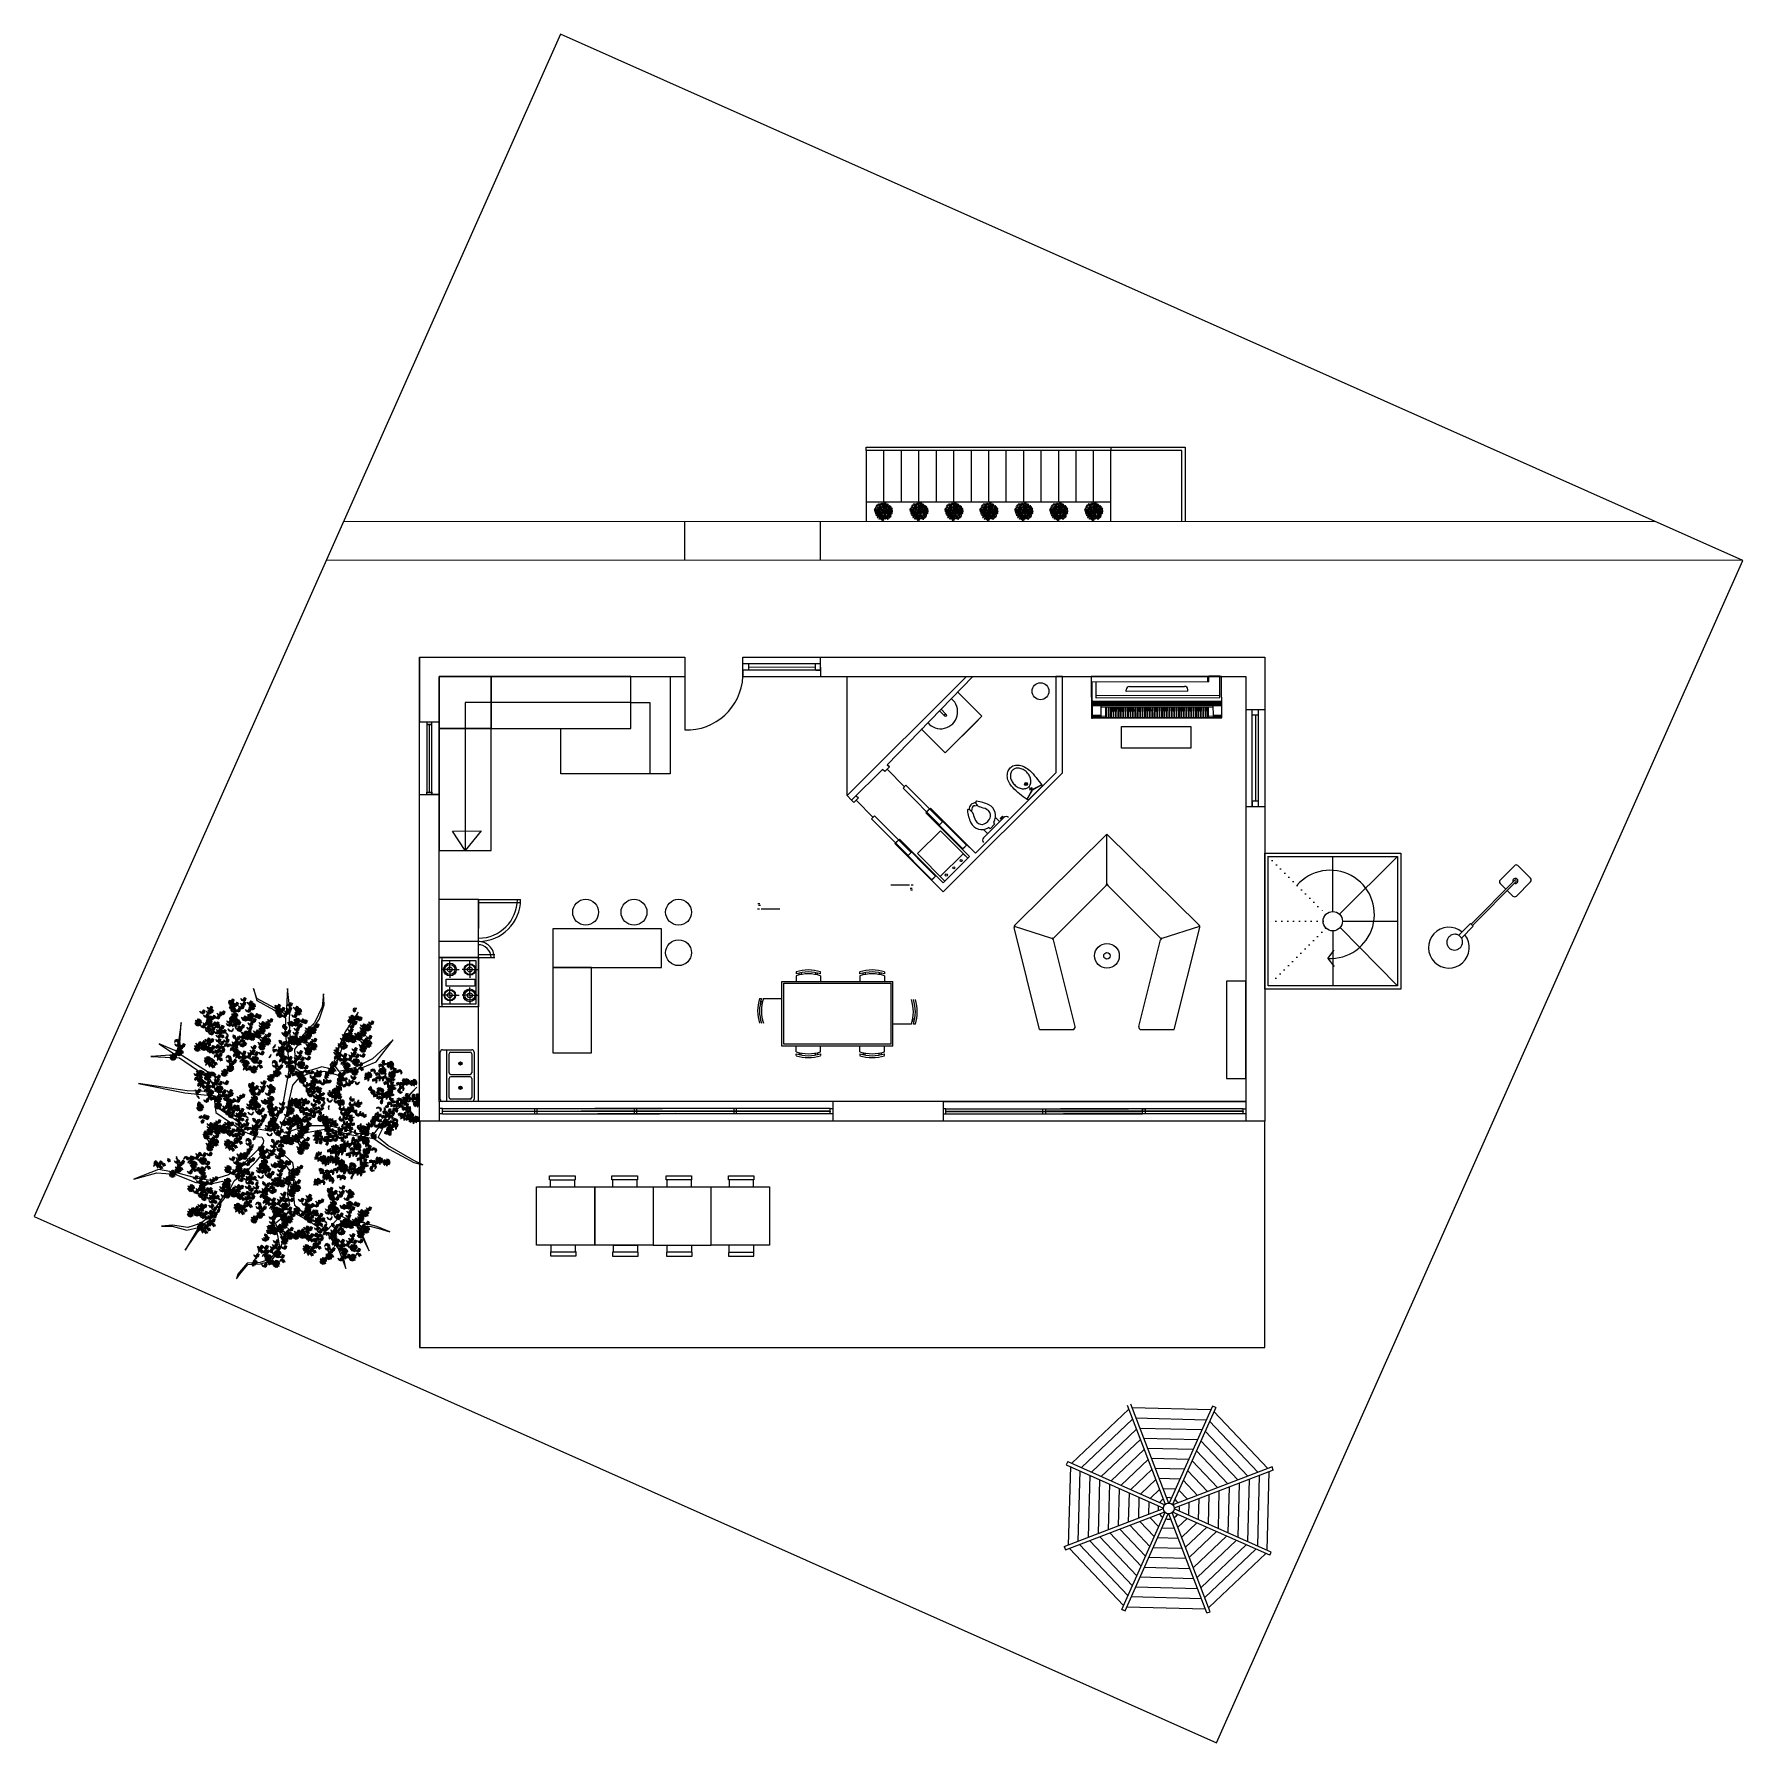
# Model space of a CAD drawing. Header units: inches. Extents: x 15 to 22798, y 21 to 21519.
# Drawn here: x 17364 to 20004, y 10128 to 12768 of the extents above; entities that cross this region are included whole.
import ezdxf

# ---------------------------------------------------------------- set-up
doc = ezdxf.new("R2010")
doc.units = ezdxf.units.IN
doc.header["$MEASUREMENT"] = 0
doc.linetypes.add('ACAD_ISO07W100', pattern=[3, 0, -3])
doc.layers.add('ARREDAMENTO', color=8, linetype='Continuous', lineweight=13)
doc.layers.add('INFISSI', color=4, linetype='Continuous')
doc.styles.add('ARCH', font='txt')
doc.styles.get("Standard").update_dxf_attribs({"font": 'Arial.ttf'})

# ---------------------------------------------------------------- blocks, each defined once
blk = doc.blocks.new('15PTOI06')
for p, q in [((8, 8.5), (8, -8.5)), ((11.5, 5), (8, 5)), ((9, 2), (9.765178, 2)), ((9, -2), (9, 2)), ((23.431562, 2.5), (24.727861, 2.5)), ((24.931034, 1.327586), (24.062054, 2.5)), ((11.5, -5), (8, -5)), ((8.5, -8), (8, -8)), ((8, -8.5), (9, -8.5)), ((9, -6.5), (8.5, -6.5)), ((8.5, -6.5), (8.5, -8)), ((9.765178, -2), (9, -2)), ((9, -8.5), (9, -6.5)), ((23.431562, -2.5), (24.690476, -2.5)), ((24.931034, -1.327586), (24.062054, -2.5))]:
    blk.add_line(p, q)
for centre, radius, start, end in [((6, 8.5), 2, 0, 90), ((9.765178, 2.5), 0.5, 270, 346.116636), ((17.25, 0.65), 7.210062, 71.816347, 166.116636), ((19.118098, 0), 6.118098, 147.797266, 212.202734), ((17.25, 0.65), 4.210062, 71.816347, 142.891702), ((12, -13.75), 19.534695, 57.937508, 70.559965), ((12, -13.75), 22.534695, 51.265418, 70.559965), ((23.431562, 4.5), 2, 237.937508, 270), ((24.727861, 4.5), 2, 270, 314.939898), ((23.666667, 0), 1.833333, 313.602819, 46.397181), ((23.166667, 0), 3.833333, 313.602819, 46.397181), ((25.787408, 3.438228), 0.5, 314.939898, 51.265418), ((6, -8.5), 2, 270, 0), ((9.765178, -2.5), 0.5, 13.883364, 90), ((17.25, -0.65), 7.210062, 193.883364, 288.183653), ((17.25, -0.65), 4.210062, 217.108298, 288.183653), ((12, 13.75), 19.534695, 289.440035, 302.062492), ((12, 13.75), 22.534695, 289.440035, 308.665009), ((23.431562, -4.5), 2, 90, 122.062492), ((24.690476, -4.5), 2, 44.162471, 90), ((25.766527, -3.454957), 0.5, 308.665009, 44.162471)]:
    blk.add_arc(centre, radius, start, end)
at = {"style": 'ARCH'}
for tag, p, flags in [('ITEM', (0, -19.5), 3), ('ROOM_NUMBER', (0, -28.5), 1)]:
    blk.add_attdef(tag, p, '', height=6, dxfattribs=dict(at, flags=flags))
blk = doc.blocks.new('bidet')
at = {"layer": 'ARREDAMENTO'}
for p, q in [((18891.9, 11671), (18889.9, 11673.2)), ((18891.9, 11671), (18894.1, 11673)), ((18908, 11675.7), (18893.1, 11669.6)), ((18908.2, 11675.7), (18894, 11668.6)), ((18885.2, 11655.3), (18894, 11668.6)), ((18893.1, 11669.6), (18885.3, 11655.5)), ((18891.9, 11671), (18889.6, 11669)), ((18891.9, 11671), (18893.1, 11669.6))]:
    blk.add_line(p, q, dxfattribs=at)
for points in [[(18908.5, 11673.1), (18887.9, 11654.7, -0.353669), (18885.3, 11654.6, -0.060433), (18863.9, 11674.7, -0.07695), (18858.7, 11682.7, -0.086815), (18856.6, 11691, -0.105749), (18857.7, 11699.2, -0.125559), (18861.6, 11705, -0.125559), (18867.8, 11708.2, -0.105749), (18876.1, 11708.3, -0.086815), (18884, 11705.3, -0.07695), (18891.5, 11699.2, -0.060433), (18908.9, 11675.6, -0.353669)], [(18887, 11696.8, 0.075445), (18881.5, 11701.3, 0.085783), (18875.6, 11703.6, 0.10607), (18869.5, 11703.6, 0.126822), (18864.9, 11701.2, 0.126822), (18862.1, 11697, 0.10607), (18861.3, 11690.9, 0.085783), (18862.9, 11684.8, 0.075445), (18866.8, 11678.8, 0.075445), (18872.4, 11674.2, 0.085783), (18878.2, 11671.9, 0.10607), (18884.3, 11672, 0.126822), (18888.9, 11674.3, 0.126822), (18891.7, 11678.6, 0.10607), (18892.5, 11684.6, 0.085783), (18890.9, 11690.7, 0.075445)]]:
    blk.add_lwpolyline(points, format="xyb", close=True, dxfattribs=at)
for centre, radius in [((18884.9, 11678.8), 2.3), ((18884.9, 11678.8), 1.5), ((18891.9, 11671), 1.75)]:
    blk.add_circle(centre, radius, dxfattribs=at)
for centre, start, end in [((18908.3, 11674.7), 53.2036, 112.5022), ((18886.2, 11655.1), 150.8397, 210.1383)]:
    blk.add_arc(centre, 1, start, end, dxfattribs=at)
at = {"layer": 'ARREDAMENTO', "flags": 9}
blk.add_attdef('COPYRIGHT', (18899.5, 11662.4), '', height=0.0001, rotation=131.6709, dxfattribs=at)
blk = doc.blocks.new('lavabo')
at = {"layer": 'ARREDAMENTO'}
for p, q in [((19519.8, 11710.7), (19482.7, 11747.9)), ((19462.4, 11711.1), (19454.3, 11719.2)), ((19464.7, 11713.4), (19456.7, 11721.5)), ((19463.3, 11654.3), (19519.8, 11710.7)), ((19514.1, 11705), (19463.3, 11654.3)), ((19463.3, 11654.3), (19426.1, 11691.5))]:
    blk.add_line(p, q, dxfattribs=at)
blk.add_circle((19463.6, 11712.2), 1.64, dxfattribs=at)
blk.add_arc((19456.2, 11717.7), 26.2, 219.7119, 50.1032, dxfattribs=at)
blk = doc.blocks.new('lavatrice')
for p, q in [((18726.2, 11499.5), (18761.6, 11534.8)), ((18761.6, 11534.8), (18803.9, 11492.4)), ((18768.6, 11457), (18726.2, 11499.5)), ((18796.8, 11499.4), (18761.5, 11464.1)), ((18768.6, 11457), (18803.9, 11492.4)), ((18803.9, 11492.4), (18796.8, 11499.4)), ((18768.6, 11457), (18761.5, 11464.1))]:
    blk.add_line(p, q)
for centre in [(18793.8, 11488.8), (18770.7, 11466.3), (18782.4, 11477.6)]:
    blk.add_circle(centre, 1.72)
blk = doc.blocks.new('castipowah')
for p, q in [((19206, 11595.5), (19206, 11589.3)), ((19223.5, 11597.3), (19207.9, 11597.3)), ((19225.4, 11581.6), (19225.4, 11595.5)), ((19155.2, 11590), (19167.9, 11590)), ((19167.9, 11587), (19155.2, 11587)), ((19167.9, 11590), (19167.9, 11587)), ((19167.9, 11589.3), (19215.7, 11589.3)), ((19167.9, 11587.8), (19215.7, 11587.8)), ((19206, 11587.8), (19206, 11581.6)), ((19207.9, 11579.7), (19223.5, 11579.7))]:
    blk.add_line(p, q)
blk.add_lwpolyline([(19149, 11582.5, 0.095681), (19151.4, 11583, 0.097282), (19153.4, 11584.3, 0.099637), (19154.8, 11586.2, 0.101368), (19155.2, 11588.5, 0.101368), (19154.8, 11590.8, 0.099637), (19153.4, 11592.8, 0.097282), (19151.4, 11594.1, 0.095681), (19149, 11594.5, 0.095681), (19146.7, 11594.1, 0.097282), (19144.7, 11592.8, 0.099637), (19143.3, 11590.8, 0.101368), (19142.9, 11588.5, 0.101368), (19143.3, 11586.2, 0.099637), (19144.7, 11584.3, 0.097282), (19146.7, 11583, 0.095681)], format="xyb", close=True)
for centre, radius, start, end in [((19142.9, 11588.7), 15.8, 4.7407, 353.8671), ((19207.9, 11595.5), 1.86, 90, 180), ((19223.5, 11595.5), 1.86, 0, 90), ((19207.9, 11581.6), 1.86, 180, 270), ((19215.7, 11588.5), 2, 202.0784, 157.9216), ((19215.7, 11588.5), 0.75, 270, 90), ((19223.5, 11581.6), 1.86, 270, 0)]:
    blk.add_arc(centre, radius, start, end)
blk = doc.blocks.new('PIANO')
at = {"layer": 'ARREDAMENTO'}
for p, q in [((19609.7, 12388.9), (19554.2, 12356.6)), ((19693.8, 12227.9), (19602.4, 12384.7)), ((19701.1, 12232.1), (19609.7, 12388.9)), ((19555, 12355.3), (19603.1, 12383.4)), ((19671.7, 12191.9), (19571, 12364.6)), ((19673, 12192.6), (19572.2, 12365.4)), ((19673.9, 12193.1), (19573.2, 12365.9)), ((19674.6, 12193.5), (19573.9, 12366.3)), ((19675, 12193.7), (19574.2, 12366.5)), ((19574.6, 12366.7), (19675.3, 12194)), ((19676, 12194.3), (19575.3, 12367.1)), ((19676.9, 12194.9), (19576.2, 12367.7)), ((19677.5, 12195.2), (19576.8, 12368)), ((19677.9, 12195.5), (19577.2, 12368.2)), ((19584.5, 12365.6), (19606.1, 12378.2)), ((19680.7, 12200.6), (19584.5, 12365.6)), ((19683.8, 12202.3), (19587.6, 12367.3)), ((19554.2, 12356.6), (19555, 12355.3)), ((19555, 12355.3), (19655.7, 12182.5)), ((19555.6, 12355.7), (19656.3, 12182.9)), ((19562.6, 12344.7), (19556, 12355.9)), ((19563.2, 12345), (19556.6, 12356.3)), ((19567.7, 12339), (19557.3, 12356.7)), ((19565.1, 12346.2), (19558.6, 12357.4)), ((19581.2, 12355.5), (19561.5, 12344.1)), ((19579.8, 12346), (19565.9, 12337.9)), ((19580.3, 12345.1), (19566.4, 12337.1)), ((19581.8, 12342.5), (19567.9, 12334.5)), ((19582.1, 12341.9), (19568.3, 12333.8)), ((19578.1, 12336.1), (19569.8, 12331.2)), ((19578.4, 12335.4), (19570.2, 12330.6)), ((19580, 12332.8), (19571.7, 12328)), ((19580.3, 12332.2), (19572.1, 12327.4)), ((19576, 12352.5), (19663.6, 12202.2)), ((19583.3, 12339.8), (19577.8, 12336.6)), ((19577.8, 12336.6), (19578.5, 12336.3)), ((19577.8, 12336.6), (19578.8, 12334.9)), ((19578.5, 12336.3), (19583.7, 12339.3)), ((19578.5, 12336.3), (19578.8, 12335.6)), ((19578.8, 12335.6), (19584, 12338.7)), ((19584.3, 12338.1), (19578.8, 12334.9)), ((19578.8, 12335.6), (19578.8, 12334.9)), ((19585.2, 12336.6), (19579.6, 12333.4)), ((19579.6, 12333.4), (19580.6, 12331.6)), ((19579.6, 12333.4), (19580.4, 12333)), ((19580.4, 12333), (19585.5, 12336.1)), ((19580.4, 12333), (19580.7, 12332.4)), ((19586.2, 12334.9), (19580.6, 12331.6)), ((19580.7, 12332.4), (19580.6, 12331.6)), ((19580.7, 12332.4), (19585.9, 12335.4)), ((19587.1, 12333.4), (19581.5, 12330.1)), ((19582.2, 12329.8), (19587.4, 12332.8)), ((19588.1, 12331.6), (19582.5, 12328.4)), ((19582.6, 12329.2), (19587.8, 12332.2)), ((19617, 12330.7), (19619.2, 12332)), ((19581.8, 12329.6), (19573.6, 12324.8)), ((19582.2, 12328.9), (19574, 12324.1)), ((19589.3, 12329.6), (19575.5, 12321.5)), ((19589.7, 12328.9), (19575.9, 12320.9)), ((19585.6, 12323.1), (19577.4, 12318.3)), ((19586, 12322.4), (19577.8, 12317.6)), ((19587.5, 12319.9), (19579.3, 12315.1)), ((19587.9, 12319.2), (19579.7, 12314.4)), ((19595, 12319.9), (19581.2, 12311.8)), ((19582.5, 12328.4), (19581.5, 12330.1)), ((19582.2, 12329.8), (19581.5, 12330.1)), ((19595.4, 12319.2), (19581.5, 12311.2)), ((19582.6, 12329.2), (19582.2, 12329.8)), ((19582.5, 12328.4), (19582.6, 12329.2)), ((19591.3, 12313.4), (19583.1, 12308.6)), ((19591.7, 12312.7), (19583.4, 12307.9)), ((19593.2, 12310.1), (19584.9, 12305.3)), ((19590.9, 12326.9), (19585.3, 12323.6)), ((19585.3, 12323.6), (19586.3, 12321.9)), ((19585.3, 12323.6), (19586, 12323.3)), ((19593.6, 12309.5), (19585.3, 12304.7)), ((19586, 12323.3), (19591.2, 12326.3)), ((19586, 12323.3), (19586.4, 12322.7)), ((19591.9, 12325.2), (19586.3, 12321.9)), ((19586.4, 12322.7), (19586.3, 12321.9)), ((19586.4, 12322.7), (19591.6, 12325.7)), ((19595.1, 12306.9), (19586.8, 12302.1)), ((19592.8, 12323.7), (19587.2, 12320.4)), ((19588.2, 12318.7), (19587.2, 12320.4)), ((19587.9, 12320.1), (19587.2, 12320.4)), ((19595.4, 12306.2), (19587.2, 12301.4)), ((19587.9, 12320.1), (19593.1, 12323.1)), ((19588.3, 12319.4), (19587.9, 12320.1)), ((19593.8, 12321.9), (19588.2, 12318.7)), ((19588.2, 12318.7), (19588.3, 12319.4)), ((19588.3, 12319.4), (19593.5, 12322.5)), ((19602.5, 12306.9), (19588.7, 12298.9)), ((19602.9, 12306.3), (19589.1, 12298.2)), ((19596.6, 12317.2), (19591, 12313.9)), ((19591, 12313.9), (19592, 12312.2)), ((19591, 12313.9), (19591.7, 12313.6)), ((19591.7, 12313.6), (19596.9, 12316.6)), ((19591.7, 12313.6), (19592.1, 12313)), ((19597.6, 12315.4), (19592, 12312.2)), ((19592.1, 12313), (19592, 12312.2)), ((19592.1, 12313), (19597.3, 12316)), ((19598.4, 12313.9), (19592.9, 12310.7)), ((19592.9, 12310.7), (19593.6, 12310.4)), ((19592.9, 12310.7), (19593.9, 12308.9)), ((19593.6, 12310.4), (19598.8, 12313.4)), ((19593.6, 12310.4), (19594, 12309.7)), ((19599.5, 12312.2), (19593.9, 12308.9)), ((19594, 12309.7), (19593.9, 12308.9)), ((19594, 12309.7), (19599.1, 12312.7)), ((19600.3, 12310.7), (19594.8, 12307.4)), ((19595.5, 12307.1), (19594.8, 12307.4)), ((19595.8, 12305.7), (19594.8, 12307.4)), ((19595.5, 12307.1), (19600.7, 12310.2)), ((19595.8, 12306.5), (19595.5, 12307.1)), ((19595.8, 12306.5), (19601, 12309.5)), ((19601.3, 12309), (19595.8, 12305.7)), ((19595.8, 12305.7), (19595.8, 12306.5)), ((19664.9, 12248.6), (19617, 12330.7)), ((19626, 12330.2), (19668.8, 12256.7)), ((19598.8, 12300.4), (19590.6, 12295.6)), ((19599.2, 12299.8), (19591, 12295)), ((19600.7, 12297.2), (19592.5, 12292.4)), ((19601.1, 12296.5), (19592.9, 12291.7)), ((19608.2, 12297.2), (19594.4, 12289.1)), ((19608.6, 12296.5), (19594.8, 12288.5)), ((19604.5, 12290.7), (19596.3, 12285.9)), ((19604.9, 12290), (19596.7, 12285.2)), ((19606.4, 12287.5), (19598.2, 12282.7)), ((19604.1, 12304.2), (19598.5, 12301)), ((19598.5, 12301), (19599.2, 12300.7)), ((19598.5, 12301), (19599.5, 12299.2)), ((19606.8, 12286.8), (19598.5, 12282)), ((19599.2, 12300.7), (19604.4, 12303.7)), ((19599.2, 12300.7), (19599.6, 12300)), ((19605.1, 12302.5), (19599.5, 12299.2)), ((19599.6, 12300), (19599.5, 12299.2)), ((19599.6, 12300), (19604.8, 12303)), ((19608.3, 12284.2), (19600.1, 12279.4)), ((19606, 12301), (19600.4, 12297.7)), ((19601.1, 12297.4), (19600.4, 12297.7)), ((19601.4, 12296), (19600.4, 12297.7)), ((19608.7, 12283.6), (19600.4, 12278.8)), ((19601.1, 12297.4), (19606.3, 12300.4)), ((19601.5, 12296.8), (19601.1, 12297.4)), ((19607, 12299.2), (19601.4, 12296)), ((19601.4, 12296), (19601.5, 12296.8)), ((19601.5, 12296.8), (19606.7, 12299.8)), ((19615.8, 12284.2), (19601.9, 12276.2)), ((19616.1, 12283.6), (19602.3, 12275.5)), ((19609.8, 12294.5), (19604.2, 12291.2)), ((19604.2, 12291.2), (19605.2, 12289.5)), ((19604.2, 12291.2), (19604.9, 12290.9)), ((19604.9, 12290.9), (19610.1, 12294)), ((19604.9, 12290.9), (19605.3, 12290.3)), ((19610.8, 12292.8), (19605.2, 12289.5)), ((19605.3, 12290.3), (19605.2, 12289.5)), ((19605.3, 12290.3), (19610.5, 12293.3)), ((19611.7, 12291.3), (19606.1, 12288)), ((19606.1, 12288), (19606.8, 12287.7)), ((19606.1, 12288), (19607.1, 12286.3)), ((19606.8, 12287.7), (19612, 12290.7)), ((19606.8, 12287.7), (19607.2, 12287)), ((19612.7, 12289.5), (19607.1, 12286.3)), ((19607.2, 12287), (19607.1, 12286.3)), ((19607.2, 12287), (19612.4, 12290.1)), ((19613.6, 12288), (19608, 12284.8)), ((19608.7, 12284.5), (19608, 12284.8)), ((19609, 12283), (19608, 12284.8)), ((19608.7, 12284.5), (19613.9, 12287.5)), ((19609.1, 12283.8), (19608.7, 12284.5)), ((19614.6, 12286.3), (19609, 12283)), ((19609, 12283), (19609.1, 12283.8)), ((19609.1, 12283.8), (19614.3, 12286.8)), ((19617.3, 12281.5), (19611.8, 12278.3)), ((19612.5, 12278), (19617.7, 12281)), ((19612.8, 12277.3), (19618, 12280.3)), ((19618.3, 12279.8), (19612.8, 12276.6)), ((19612.1, 12277.7), (19603.8, 12272.9)), ((19612.4, 12277.1), (19604.2, 12272.3)), ((19614, 12274.5), (19605.7, 12269.7)), ((19614.3, 12273.9), (19606.1, 12269)), ((19621.4, 12274.5), (19607.6, 12266.5)), ((19621.8, 12273.9), (19608, 12265.8)), ((19617.7, 12268), (19609.5, 12263.2)), ((19618.1, 12267.4), (19609.9, 12262.6)), ((19619.6, 12264.8), (19611.4, 12260)), ((19611.8, 12278.3), (19612.5, 12278)), ((19611.8, 12278.3), (19612.8, 12276.6)), ((19620, 12264.1), (19611.8, 12259.3)), ((19612.5, 12278), (19612.8, 12277.3)), ((19612.8, 12277.3), (19612.8, 12276.6)), ((19621.5, 12261.5), (19613.3, 12256.7)), ((19619.2, 12278.3), (19613.6, 12275)), ((19614.4, 12274.7), (19613.6, 12275)), ((19614.6, 12273.3), (19613.6, 12275)), ((19621.9, 12260.9), (19613.7, 12256.1)), ((19614.4, 12274.7), (19619.5, 12277.8)), ((19614.7, 12274.1), (19614.4, 12274.7)), ((19620.2, 12276.6), (19614.6, 12273.3)), ((19614.6, 12273.3), (19614.7, 12274.1)), ((19614.7, 12274.1), (19619.9, 12277.1)), ((19629, 12261.6), (19615.2, 12253.5)), ((19629.4, 12260.9), (19615.5, 12252.9)), ((19625.3, 12255.1), (19617.1, 12250.3)), ((19623, 12271.8), (19617.4, 12268.6)), ((19617.4, 12268.6), (19618.4, 12266.8)), ((19617.4, 12268.6), (19618.1, 12268.3)), ((19625.7, 12254.4), (19617.4, 12249.6)), ((19618.1, 12268.3), (19623.3, 12271.3)), ((19618.1, 12268.3), (19618.5, 12267.6)), ((19624, 12270.1), (19618.4, 12266.8)), ((19618.5, 12267.6), (19618.4, 12266.8)), ((19618.5, 12267.6), (19623.7, 12270.6)), ((19624.9, 12268.6), (19619.3, 12265.3)), ((19619.3, 12265.3), (19620, 12265)), ((19619.3, 12265.3), (19620.3, 12263.6)), ((19620, 12265), (19625.2, 12268)), ((19620, 12265), (19620.4, 12264.4)), ((19625.9, 12266.8), (19620.3, 12263.6)), ((19620.4, 12264.4), (19620.3, 12263.6)), ((19620.4, 12264.4), (19625.6, 12267.4)), ((19626.8, 12265.3), (19621.2, 12262.1)), ((19621.9, 12261.8), (19621.2, 12262.1)), ((19622.2, 12260.4), (19621.2, 12262.1)), ((19621.9, 12261.8), (19627.1, 12264.8)), ((19622.3, 12261.1), (19621.9, 12261.8)), ((19627.8, 12263.6), (19622.2, 12260.4)), ((19622.2, 12260.4), (19622.3, 12261.1)), ((19622.3, 12261.1), (19627.5, 12264.1)), ((19630.6, 12258.9), (19625, 12255.6)), ((19625, 12255.6), (19625.7, 12255.3)), ((19625, 12255.6), (19626, 12253.9)), ((19625.7, 12255.3), (19630.9, 12258.3)), ((19625.7, 12255.3), (19626.1, 12254.6)), ((19631.6, 12257.1), (19626, 12253.9)), ((19626.1, 12254.6), (19626, 12253.9)), ((19626.1, 12254.6), (19631.3, 12257.7)), ((19632.4, 12255.6), (19626.9, 12252.4)), ((19627.6, 12252.1), (19626.9, 12252.4)), ((19627.9, 12250.6), (19626.9, 12252.4)), ((19627.6, 12252.1), (19632.8, 12255.1)), ((19633.5, 12253.9), (19627.9, 12250.6)), ((19628, 12251.4), (19633.1, 12254.4)), ((19627.2, 12251.8), (19618.9, 12247)), ((19627.6, 12251.2), (19619.3, 12246.4)), ((19634.7, 12251.8), (19620.8, 12243.8)), ((19635, 12251.2), (19621.2, 12243.1)), ((19631, 12245.3), (19622.7, 12240.5)), ((19631.3, 12244.7), (19623.1, 12239.9)), ((19632.8, 12242.1), (19624.6, 12237.3)), ((19633.2, 12241.5), (19625, 12236.7)), ((19634.7, 12238.9), (19626.5, 12234.1)), ((19635.1, 12238.2), (19626.9, 12233.4)), ((19628, 12251.4), (19627.6, 12252.1)), ((19627.9, 12250.6), (19628, 12251.4)), ((19642.2, 12238.9), (19628.4, 12230.8)), ((19642.6, 12238.2), (19628.8, 12230.2)), ((19638.5, 12232.4), (19630.3, 12227.6)), ((19636.2, 12249.1), (19630.6, 12245.9)), ((19630.6, 12245.9), (19631.6, 12244.2)), ((19630.6, 12245.9), (19631.4, 12245.6)), ((19638.9, 12231.7), (19630.6, 12226.9)), ((19631.4, 12245.6), (19636.5, 12248.6)), ((19631.4, 12245.6), (19631.7, 12244.9)), ((19637.2, 12247.4), (19631.6, 12244.2)), ((19631.7, 12244.9), (19631.6, 12244.2)), ((19631.7, 12244.9), (19636.9, 12248)), ((19640.4, 12229.1), (19632.2, 12224.3)), ((19638.1, 12245.9), (19632.5, 12242.6)), ((19632.5, 12242.6), (19633.2, 12242.3)), ((19632.5, 12242.6), (19633.5, 12240.9)), ((19640.8, 12228.5), (19632.5, 12223.7)), ((19633.2, 12242.3), (19638.4, 12245.4)), ((19633.2, 12242.3), (19633.6, 12241.7)), ((19639.1, 12244.2), (19633.5, 12240.9)), ((19633.6, 12241.7), (19633.5, 12240.9)), ((19633.6, 12241.7), (19638.8, 12244.7)), ((19647.9, 12229.2), (19634, 12221.1)), ((19640, 12242.7), (19634.4, 12239.4)), ((19635.1, 12239.1), (19634.4, 12239.4)), ((19635.4, 12237.7), (19634.4, 12239.4)), ((19648.2, 12228.5), (19634.4, 12220.5)), ((19635.1, 12239.1), (19640.3, 12242.1)), ((19635.5, 12238.4), (19635.1, 12239.1)), ((19641, 12240.9), (19635.4, 12237.7)), ((19635.4, 12237.7), (19635.5, 12238.4)), ((19635.5, 12238.4), (19640.7, 12241.5)), ((19643.8, 12236.2), (19638.2, 12232.9)), ((19638.2, 12232.9), (19638.9, 12232.6)), ((19638.2, 12232.9), (19639.2, 12231.2)), ((19638.9, 12232.6), (19644.1, 12235.6)), ((19638.9, 12232.6), (19639.3, 12232)), ((19644.8, 12234.5), (19639.2, 12231.2)), ((19639.3, 12232), (19639.2, 12231.2)), ((19639.3, 12232), (19644.5, 12235)), ((19645.7, 12232.9), (19640.1, 12229.7)), ((19640.8, 12229.4), (19640.1, 12229.7)), ((19641.1, 12228), (19640.1, 12229.7)), ((19640.8, 12229.4), (19646, 12232.4)), ((19641.2, 12228.7), (19640.8, 12229.4)), ((19646.7, 12231.2), (19641.1, 12228)), ((19641.1, 12228), (19641.2, 12228.7)), ((19641.2, 12228.7), (19646.4, 12231.8)), ((19649.4, 12226.5), (19643.9, 12223.2)), ((19644.6, 12222.9), (19649.8, 12225.9)), ((19664.9, 12248.6), (19667, 12249.9)), ((19693, 12229.2), (19700.4, 12233.4)), ((19693.8, 12227.9), (19701.1, 12232.1)), ((19709.7, 12217.4), (19701.1, 12232.1)), ((19644.2, 12222.7), (19635.9, 12217.9)), ((19644.6, 12222), (19636.3, 12217.2)), ((19646.1, 12219.4), (19637.8, 12214.6)), ((19646.4, 12218.8), (19638.2, 12214)), ((19648, 12216.2), (19639.7, 12211.4)), ((19648.3, 12215.5), (19640.1, 12210.7)), ((19655.4, 12216.2), (19641.6, 12208.1)), ((19655.8, 12215.6), (19642, 12207.5)), ((19651.7, 12209.7), (19643.5, 12204.9)), ((19643.9, 12223.2), (19644.9, 12221.5)), ((19643.9, 12223.2), (19644.6, 12222.9)), ((19652.1, 12209.1), (19643.9, 12204.3)), ((19644.6, 12222.9), (19645, 12222.3)), ((19650.5, 12224.7), (19644.9, 12221.5)), ((19645, 12222.3), (19644.9, 12221.5)), ((19645, 12222.3), (19650.1, 12225.3)), ((19659.2, 12209.7), (19645.4, 12201.7)), ((19651.3, 12223.2), (19645.7, 12220)), ((19645.7, 12220), (19646.5, 12219.7)), ((19645.7, 12220), (19646.8, 12218.2)), ((19646, 12200.6), (19659.8, 12208.6)), ((19646.5, 12219.7), (19651.6, 12222.7)), ((19646.5, 12219.7), (19646.8, 12219)), ((19646.8, 12219), (19652, 12222)), ((19652.3, 12221.5), (19646.8, 12218.2)), ((19646.8, 12219), (19646.8, 12218.2)), ((19653.2, 12220), (19647.6, 12216.7)), ((19648.4, 12216.4), (19647.6, 12216.7)), ((19648.6, 12215), (19647.6, 12216.7)), ((19647.7, 12201.6), (19658.1, 12183.9)), ((19648.4, 12216.4), (19653.5, 12219.4)), ((19648.7, 12215.8), (19648.4, 12216.4)), ((19654.2, 12218.3), (19648.6, 12215)), ((19648.6, 12215), (19648.7, 12215.8)), ((19648.7, 12215.8), (19653.9, 12218.8)), ((19649.2, 12193.7), (19668.8, 12205.2)), ((19657, 12213.5), (19651.4, 12210.2)), ((19651.4, 12210.2), (19652.1, 12209.9)), ((19651.4, 12210.2), (19652.4, 12208.5)), ((19652.1, 12209.9), (19657.3, 12213)), ((19652.1, 12209.9), (19652.5, 12209.3)), ((19658, 12211.8), (19652.4, 12208.5)), ((19652.5, 12209.3), (19652.4, 12208.5)), ((19652.5, 12209.3), (19657.7, 12212.3)), ((19655.7, 12182.5), (19711.2, 12214.9)), ((19680.7, 12200.6), (19709.7, 12217.4)), ((19709.7, 12217.4), (19711.2, 12214.9)), ((19650.2, 12194.4), (19656.8, 12183.1)), ((19650.8, 12194.7), (19657.4, 12183.5)), ((19652.8, 12195.8), (19659.3, 12184.6))]:
    blk.add_line(p, q, dxfattribs=at)
for centre, start, end in [((19621.7, 12327.6), 30.2429, 120.2429), ((19664.5, 12254.2), 300.2429, 30.2429)]:
    blk.add_arc(centre, 5, start, end, dxfattribs=at)
blk = doc.blocks.new('fornello')
at = {"ltscale": 0.02}
for p, q in [((18050, 11273.9), (17990, 11273.9)), ((17993.2, 11273.9), (17993.2, 11197.7)), ((18005.8, 11255.5), (17993.9, 11255.5)), ((18005.8, 11255.5), (18005.8, 11267.8)), ((18005.8, 11255.5), (18020, 11255.5)), ((18005.8, 11255.5), (18005.8, 11242.6)), ((18036.7, 11255.5), (18024.8, 11255.5)), ((18036.7, 11255.5), (18036.7, 11267.8)), ((18036.7, 11255.5), (18036.7, 11242.6)), ((18036.7, 11255.5), (18050.9, 11255.5)), ((18050, 11273.9), (18050, 11197.7)), ((18005.8, 11215.8), (18005.8, 11228.1)), ((18036.5, 11215.7), (18036.5, 11227.9)), ((18050, 11197.7), (17990, 11197.7)), ((18005.8, 11215.8), (17993.9, 11215.8)), ((18005.8, 11215.8), (18005.8, 11202.9)), ((18005.8, 11215.8), (18020, 11215.8)), ((18036.5, 11215.7), (18024.6, 11215.7)), ((18036.5, 11215.7), (18036.5, 11202.8)), ((18036.5, 11215.7), (18050.7, 11215.7))]:
    blk.add_line(p, q, dxfattribs=at)
blk.add_lwpolyline([(18000, 11240.6), (18044.4, 11240.6), (18044.4, 11229.6), (18000, 11229.6)], close=True, dxfattribs=at)
for centre, radius in [((18005.8, 11255.5), 9.9), ((18005.8, 11255.5), 7.78), ((18005.8, 11255.5), 3.78), ((18036.7, 11255.5), 8.81), ((18036.7, 11255.5), 7.78), ((18036.7, 11255.5), 3.78), ((18005.8, 11215.9), 8.8), ((18005.8, 11215.8), 7.78), ((18036.5, 11215.7), 9.9), ((18036.5, 11215.7), 7.78), ((18005.8, 11215.8), 3.78), ((18036.5, 11215.7), 3.78)]:
    blk.add_circle(centre, radius, dxfattribs=at)
blk = doc.blocks.new('DBLSK32T')
for p, q in [((-16, -4), (16, -4)), ((-0.75, -18.5), (-0.75, -6.5)), ((0.75, -6.5), (0.75, -18.5))]:
    blk.add_line(p, q)
for points in [[(-14.5, 0), (14.5, 0)], [(-16, -19.5), (-16, -1.5)], [(-14.5, -18.5), (-14.5, -6.5)], [(-13.5, -5.5), (-1.75, -5.5)], [(1.75, -5.5), (13.5, -5.5)], [(14.5, -6.5), (14.5, -18.5)], [(16, -1.5), (16, -19.5)], [(14.5, -21), (-14.5, -21)], [(-1.75, -19.5), (-13.5, -19.5)], [(13.5, -19.5), (1.75, -19.5)]]:
    blk.add_lwpolyline(points)
for centre, radius in [((-7.5, -12.5), 1), ((-7.5, -12.5), 0.5), ((7.5, -12.5), 1), ((7.5, -12.5), 0.5)]:
    blk.add_circle(centre, radius)
for centre, radius, start, end in [((-14.5, -1.5), 1.5, 90, 180), ((14.5, -1.5), 1.5, 0, 90), ((-13.5, -6.5), 1, 90, 180), ((-1.75, -6.5), 1, 0, 90), ((1.75, -6.5), 1, 90, 180), ((13.5, -6.5), 1, 0, 90), ((-14.5, -19.5), 1.5, 180, 270), ((-13.5, -18.5), 1, 180, 270), ((-1.75, -18.5), 1, 270, 0), ((1.75, -18.5), 1, 180, 270), ((13.5, -18.5), 1, 270, 0), ((14.5, -19.5), 1.5, 270, 0)]:
    blk.add_arc(centre, radius, start, end)

msp = doc.modelspace()

# ---------------------------------------------------------------- linework, layer by layer
for p, q in [((18649.7, 12125.2), (18649.7, 12130.2)), ((18649.7, 12130.2), (19027.7, 12130.2)), ((18676.7, 12125.2), (18649.7, 12125.2)), ((18649.7, 12125.2), (18649.7, 12015.2)), ((19027.7, 12125.2), (18663.7, 12125.2)), ((18703.7, 12125.2), (18676.7, 12125.2)), ((18676.7, 12125.2), (18676.7, 12045.2)), ((18730.7, 12125.2), (18703.7, 12125.2)), ((18703.7, 12125.2), (18703.7, 12045.2)), ((18757.7, 12125.2), (18730.7, 12125.2)), ((18730.7, 12125.2), (18730.7, 12045.2)), ((18784.7, 12125.2), (18757.7, 12125.2)), ((18757.7, 12125.2), (18757.7, 12045.2)), ((18811.7, 12125.2), (18784.7, 12125.2)), ((18784.7, 12125.2), (18784.7, 12045.2)), ((18838.7, 12125.2), (18811.7, 12125.2)), ((18811.7, 12125.2), (18811.7, 12045.2)), ((18865.7, 12125.2), (18838.7, 12125.2)), ((18838.7, 12125.2), (18838.7, 12045.2)), ((18892.7, 12125.2), (18865.7, 12125.2)), ((18865.7, 12125.2), (18865.7, 12045.2)), ((18919.7, 12125.2), (18892.7, 12125.2)), ((18892.7, 12125.2), (18892.7, 12045.2)), ((18946.7, 12125.2), (18919.7, 12125.2)), ((18919.7, 12125.2), (18919.7, 12045.2)), ((18973.7, 12125.2), (18946.7, 12125.2)), ((18946.7, 12125.2), (18946.7, 12045.2)), ((19000.7, 12125.2), (18973.7, 12125.2)), ((18973.7, 12125.2), (18973.7, 12045.2)), ((19027.7, 12125.2), (19000.7, 12125.2)), ((19000.7, 12125.2), (19000.7, 12045.2)), ((19027.7, 12130.2), (19027.7, 12125.2)), ((19027.7, 12130.2), (19137.7, 12130.2)), ((19027.7, 12015.2), (19027.7, 12125.2)), ((19137.7, 12125.2), (19027.7, 12125.2)), ((19137.7, 12130.2), (19142.7, 12130.2)), ((19137.7, 12015.2), (19137.7, 12125.2)), ((19142.7, 12130.2), (19142.7, 12015.2)), ((19027.7, 12045.2), (18649.7, 12045.2)), ((19027.7, 12015.2), (19027.7, 12045.2)), ((19869.6, 12015), (17842.1, 12015.5)), ((18369.3, 11955.4), (18369.4, 12015.4)), ((18579.3, 11955.4), (18579.3, 12015.4)), ((20004.5, 11955), (17815.4, 11955.6)), ((17959.3, 11805.6), (17959.3, 11705.6)), ((18369.3, 11805.6), (18369.3, 11775.7)), ((18459.3, 11775.7), (18459.3, 11805.6)), ((18579.3, 11795.6), (18579.3, 11805.6)), ((18459.3, 11785.2), (18459.3, 11795.6)), ((18459.3, 11785.6), (18459.3, 11775.7)), ((18579.3, 11785.6), (18579.3, 11795.6)), ((18579.3, 11790.4), (18579.3, 11785.6)), ((18579.3, 11785.6), (18579.3, 11775.7)), ((18369.3, 11775.7), (18369.3, 11693.3)), ((18620.1, 11591.7), (18620.1, 11775.7)), ((18620.1, 11591.7), (18797.5, 11768.7)), ((18665.7, 11775.9), (18665.7, 11775.9)), ((18814.6, 11775.7), (18682.1, 11639.4)), ((18797.5, 11768.7), (18804.6, 11775.7)), ((18804.6, 11775.7), (18814.6, 11775.7)), ((18953, 11775.7), (18943, 11775.7)), ((18943, 11775.7), (18943, 11627)), ((18953, 11626.9), (18953, 11775.7)), ((19046.3, 11775.7), (19236.5, 11775.7)), ((18286, 11735.7), (18030, 11735.7)), ((18030, 11735.7), (18030, 11506.7)), ((18286, 11735.7), (18315.5, 11735.7)), ((18315.5, 11735.7), (18315.5, 11625.2)), ((19236.5, 11725), (19265.8, 11725)), ((19236.5, 11725), (19236.5, 11575)), ((17959.3, 11705.6), (17990, 11705.6)), ((18627.2, 11584.5), (18675.1, 11632.3)), ((18685.5, 11636), (18678.4, 11629)), ((18708.9, 11605.4), (18681.9, 11632.5)), ((18685.5, 11636), (18682.1, 11639.4)), ((18682.1, 11639.4), (18685.5, 11636)), ((18682.1, 11639.4), (18685.5, 11636)), ((18768.5, 11442.9), (18953, 11626.9)), ((18943, 11627), (18818.4, 11502.8)), ((17959.3, 11593.3), (17990, 11593.3)), ((17974.7, 11593.3), (17970.7, 11593.3)), ((17990, 11593.3), (17974.7, 11593.3)), ((18627.1, 11584.6), (18620.1, 11591.7)), ((18630.6, 11581.2), (18627.1, 11584.6)), ((18637.7, 11588.3), (18630.6, 11581.2)), ((18660.4, 11558.1), (18634.1, 11584.7)), ((18634.3, 11591.6), (18637.7, 11588.3)), ((18749, 11572.3), (18741.9, 11565.3)), ((18748.3, 11571.6), (18742.6, 11566)), ((18742.6, 11566), (18799.1, 11509.3)), ((18804.8, 11515), (18748.3, 11571.6)), ((18816.4, 11504.7), (18749, 11572.3)), ((18749, 11572.3), (18818.4, 11502.8)), ((18749, 11572.3), (18751.2, 11570.1)), ((19236.5, 11575), (19265.8, 11575)), ((18741.9, 11565.3), (18759.7, 11547.4)), ((18744.1, 11563), (18800.6, 11506.4)), ((18766.8, 11554.5), (18759.8, 11561.5)), ((18772.3, 11549), (18809.4, 11511.8)), ((18010.3, 11536.6), (18054.9, 11537.4)), ((18030, 11506.7), (18010.3, 11536.6)), ((18054.9, 11537.4), (18030, 11506.7)), ((18701.2, 11524.5), (18694.1, 11517.5)), ((18754.6, 11456.8), (18694.1, 11517.5)), ((18700.5, 11523.8), (18694.8, 11518.2)), ((18694.8, 11518.2), (18751.3, 11461.5)), ((18757, 11467.2), (18700.5, 11523.8)), ((18701.2, 11524.5), (18768.6, 11457)), ((18799.1, 11509.3), (18804.8, 11515)), ((18768.6, 11457), (18809.4, 11497.6)), ((18802, 11512.1), (18799.1, 11509.3)), ((19270.8, 11497.7), (19470.8, 11497.7)), ((19270.8, 11297.7), (19270.8, 11497.7)), ((19370.8, 11412.7), (19370.8, 11497.7)), ((19381.4, 11408.3), (19470.8, 11497.7)), ((19470.8, 11497.7), (19470.8, 11297.7)), ((18751.3, 11461.5), (18757, 11467.2)), ((18754.2, 11464.4), (18751.3, 11461.5)), ((18754.6, 11456.8), (18768.5, 11442.9)), ((18050.6, 11431.4), (17990, 11431.4)), ((18050.6, 11341.4), (18050.6, 11431.4)), ((18050.6, 11341.4), (18050.6, 11431.4)), ((18050.6, 11431.4), (18050.6, 11386.4)), ((18050.6, 11431.4), (18115.6, 11431.4)), ((18050.6, 11426.4), (18115.6, 11426.4)), ((19370.8, 11382.7), (19370.8, 11297.7)), ((19382, 11387.7), (19470.8, 11297.7)), ((19385.8, 11397.7), (19470.8, 11397.7)), ((18050.6, 11366.4), (17990, 11366.4)), ((18050.6, 11346.4), (18075.6, 11346.4)), ((18050.6, 11341.4), (18075.6, 11341.4)), ((19362.9, 11340.2), (19373.1, 11352.9)), ((19362.9, 11340.2), (19373.1, 11327.5)), ((19236.5, 11304.8), (19206.5, 11304.8)), ((19470.8, 11297.7), (19270.8, 11297.7)), ((17990, 11119), (17990, 11088.8)), ((18598.2, 11119), (18598.2, 11088.8)), ((18768.6, 11119), (18768.6, 11088.8)), ((18768.6, 11119), (19236.5, 11119)), ((19236.5, 11119), (19236.5, 11088.8)), ((18768.6, 11107.9), (18768.6, 11099.9))]:
    msp.add_line(p, q)
at = {"linetype": 'ACAD_ISO07W100', "ltscale": 3}
for p, q in [((19270.8, 11497.7), (19360.1, 11408.2)), ((19355.8, 11397.7), (19270.8, 11397.7)), ((19360.2, 11387.1), (19270.8, 11297.7))]:
    msp.add_line(p, q, dxfattribs=at)
at = {"ltscale": 0.02}
for p, q in [((17990, 11341.4), (18050, 11341.4)), ((17990, 11273.9), (17990, 11341.4)), ((18050, 11341.4), (17990, 11341.4)), ((17990, 11341.4), (18050, 11341.4)), ((17990, 11341.4), (18050, 11341.4)), ((17990, 11197.7), (17990, 11273.9)), ((17990, 11119), (17990, 11197.7)), ((18050, 11119), (17990, 11119))]:
    msp.add_line(p, q, dxfattribs=at)
for points in [[(17363.9, 10941.4), (19191, 10127.9), (20004.5, 11955), (18177.4, 12768.5)], [(17990, 11695.7), (18070, 11695.7), (18070, 11775.7), (17990, 11775.7)], [(18070, 11775.7), (18070, 11695.7), (18286, 11695.7), (18286, 11775.7)], [(17990, 11695.7), (17990, 11506.7), (18070, 11506.7), (18070, 11695.7)], [(18711.2, 11607.7), (18767.5, 11551.1), (18763, 11546.6), (18706.6, 11603.1)], [(18662.7, 11560.4), (18719.1, 11503.8), (18714.5, 11499.3), (18658.1, 11555.8)], [(17990, 11341.4), (18050, 11341.4), (18050, 11119), (17990, 11119)]]:
    msp.add_lwpolyline(points, close=True)
for points in [[(18459.3, 11805.6), (19265.8, 11805.6), (19265.8, 11088.8), (17959.3, 11088.8), (17959.3, 11805.6), (18369.3, 11805.6)], [(18459.3, 11775.7), (19236.5, 11775.7), (19236.5, 11119), (17990, 11119), (17990, 11775.7), (18369.3, 11775.7)], [(18178, 11775.7), (18346.8, 11775.7), (18346.8, 11625.2), (18178, 11625.2), (18178, 11695.7)], [(18678.4, 11629), (18675.1, 11632.3)], [(18809.3, 11497.7), (18741.9, 11565.3)], [(19265.8, 11497.7), (19265.8, 11502.7), (19475.8, 11502.7), (19475.8, 11292.7), (19265.8, 11292.7), (19265.8, 11497.7)]]:
    msp.add_lwpolyline(points)
msp.add_lwpolyline([(17993.8, 11336.9), (18046.3, 11336.9), (18046.3, 11269.4), (17993.8, 11269.4)], close=True, dxfattribs=at)
for centre, radius in [((19370.8, 11397.7), 15), ((19021.8, 11344.2), 19.1), ((19021.8, 11344.2), 5)]:
    msp.add_circle(centre, radius)
for centre, radius, start, end in [((18372.4, 11780.2), 87, 267.9412, 357.0563), ((19366.9, 11408.2), 68.2, 266.7012, 138.9865), ((18050.6, 11431.4), 65, 270, 0), ((18050.6, 11431.4), 60, 270, 0), ((18050, 11341.4), 25, 0, 91.3086), ((18050, 11341.4), 20, 0, 91.3086)]:
    msp.add_arc(centre, radius, start, end)
at = {"layer": 'ARREDAMENTO'}
for p, q in [((18879.4, 11391.7), (19021.8, 11532.4)), ((19164.2, 11391.7), (19021.8, 11532.4)), ((19021.8, 11455.8), (19021.8, 11532.4)), ((18716.4, 11453.6), (18687.7, 11453.6)), ((18717.7, 11448.6), (18720.7, 11448.6)), ((18721.4, 11445.6), (18718.4, 11445.6)), ((18722.4, 11453.6), (18719.4, 11453.6)), ((18940.3, 11372.6), (19020.6, 11452.9)), ((19103.3, 11372.6), (19022.9, 11452.9)), ((18481.6, 11417), (18484.6, 11417)), ((18482.5, 11425), (18485.5, 11425)), ((18486.2, 11422), (18483.2, 11422)), ((18487.6, 11417), (18516.2, 11417)), ((18333.6, 11386), (18165.2, 11386)), ((18165.2, 11386), (18165.2, 11326)), ((18333.6, 11326), (18333.6, 11386)), ((18878.3, 11389.9), (18936.3, 11371.6)), ((18917.8, 11230.1), (18878.3, 11387.9)), ((19107.3, 11371.6), (19165.2, 11389.9)), ((19125.8, 11230.1), (19165.2, 11387.9)), ((18972.5, 11235.1), (18939.1, 11368.7)), ((19071, 11235.1), (19104.4, 11368.7)), ((18165.2, 11326), (18246.3, 11326)), ((18225.8, 11326), (18333.6, 11326)), ((18519.6, 11304.5), (18691, 11304.5)), ((18519.6, 11204.5), (18519.6, 11304.5)), ((18522.4, 11301.7), (18688.1, 11301.7)), ((18522.4, 11207.4), (18522.4, 11301.7)), ((18541.3, 11319.2), (18541.3, 11316.2)), ((18541.3, 11313.2), (18541.3, 11304.5)), ((18546.3, 11314.6), (18546.3, 11317.6)), ((18549.3, 11318.2), (18549.3, 11315.2)), ((18571.3, 11318.2), (18571.3, 11315.2)), ((18574.3, 11314.6), (18574.3, 11317.6)), ((18579.3, 11316.2), (18579.3, 11319.2)), ((18579.3, 11313.2), (18579.3, 11304.5)), ((18640, 11316.2), (18640, 11319.2)), ((18640, 11313.2), (18640, 11304.5)), ((18645, 11314.6), (18645, 11317.6)), ((18648, 11318.2), (18648, 11315.2)), ((18670, 11318.2), (18670, 11315.2)), ((18673, 11314.6), (18673, 11317.6)), ((18678, 11319.2), (18678, 11316.2)), ((18678, 11313.2), (18678, 11304.5)), ((18688.1, 11207.4), (18688.1, 11301.7)), ((18691, 11204.5), (18691, 11304.5)), ((18484.9, 11278), (18487.9, 11278)), ((18490.9, 11278), (18519.6, 11278)), ((18485.9, 11270), (18488.9, 11270)), ((18489.5, 11273), (18486.5, 11273)), ((18719.7, 11238.5), (18691, 11238.5)), ((18721.1, 11243.5), (18724.1, 11243.5)), ((18724.7, 11246.5), (18721.7, 11246.5)), ((18725.7, 11238.5), (18722.7, 11238.5)), ((18917.8, 11230.1), (18968.7, 11230.1)), ((19074.9, 11230.1), (19125.8, 11230.1)), ((18691, 11204.5), (18519.6, 11204.5)), ((18688.1, 11207.4), (18522.4, 11207.4)), ((18541.3, 11195.9), (18541.3, 11204.5)), ((18579.3, 11195.9), (18579.3, 11204.5)), ((18640, 11195.9), (18640, 11204.5)), ((18678, 11195.9), (18678, 11204.5)), ((18541.3, 11189.9), (18541.3, 11192.9)), ((18546.3, 11194.5), (18546.3, 11191.5)), ((18549.3, 11190.8), (18549.3, 11193.8)), ((18571.3, 11190.8), (18571.3, 11193.8)), ((18574.3, 11194.5), (18574.3, 11191.5)), ((18579.3, 11192.9), (18579.3, 11189.9)), ((18640, 11192.9), (18640, 11189.9)), ((18645, 11194.5), (18645, 11191.5)), ((18648, 11190.8), (18648, 11193.8)), ((18670, 11190.8), (18670, 11193.8)), ((18673, 11194.5), (18673, 11191.5)), ((18678, 11189.9), (18678, 11192.9)), ((17959.3, 11088.8), (17959.3, 10738.8)), ((17960, 11089), (17960, 10739)), ((19265.8, 10738.8), (19265.8, 11088.8)), ((19265.8, 11058.8), (19265.8, 11078.8)), ((19265.8, 11038.8), (19265.8, 11058.8)), ((19265.8, 11018.8), (19265.8, 11038.8)), ((19265.8, 10998.8), (19265.8, 11018.8)), ((18161.5, 10998.2), (18161.5, 10987)), ((18161.5, 10998.2), (18199.5, 10998.2)), ((18161.5, 10987), (18199.5, 10987)), ((18199.5, 10987), (18199.5, 10998.2)), ((18257.8, 10998.2), (18257.8, 10987)), ((18257.8, 10987), (18295.7, 10987)), ((18295.7, 10987), (18295.7, 10998.2)), ((18320.3, 10987), (18320.3, 10897)), ((18320.3, 10987), (18410.3, 10987)), ((18341.5, 10998.2), (18341.5, 10987)), ((18379.5, 10987), (18379.5, 10998.2)), ((18410.3, 10897), (18410.3, 10987)), ((18437.8, 10998.2), (18437.8, 10987)), ((18475.7, 10987), (18475.7, 10998.2)), ((19265.8, 10978.8), (19265.8, 10998.8)), ((18320.3, 10961), (18320.3, 10923.1)), ((18500.3, 10960.4), (18500.3, 10922.4)), ((19265.8, 10958.8), (19265.8, 10978.8)), ((19265.8, 10938.8), (19265.8, 10958.8)), ((19265.8, 10918.8), (19265.8, 10938.8)), ((19265.8, 10898.8), (19265.8, 10918.8)), ((18230.3, 10897), (18140.3, 10897)), ((18162.8, 10886.5), (18162.8, 10897.2)), ((18162.8, 10886.5), (18201.3, 10886.5)), ((18200, 10897), (18200, 10886.5)), ((18258.3, 10897), (18296.3, 10897)), ((18259, 10886), (18259, 10897.2)), ((18296.3, 10897), (18296.3, 10885.9)), ((18320.3, 10897), (18410.3, 10897)), ((18342.2, 10886), (18342.2, 10897)), ((18379.5, 10897), (18379.5, 10886)), ((18437.8, 10885.9), (18437.8, 10897)), ((18475.7, 10897), (18475.7, 10885.9)), ((19265.8, 10878.8), (19265.8, 10898.8)), ((19265.8, 10858.8), (19265.8, 10878.8)), ((19265.8, 10838.8), (19265.8, 10858.8)), ((19265.8, 10818.8), (19265.8, 10838.8)), ((19265.8, 10798.8), (19265.8, 10818.8)), ((19265.8, 10778.8), (19265.8, 10798.8)), ((19265.8, 10758.8), (19265.8, 10778.8)), ((19265.8, 10738.8), (19265.8, 10758.8)), ((17959.3, 10738.8), (19265.8, 10738.8))]:
    msp.add_line(p, q, dxfattribs=at)
at = {"layer": 'ARREDAMENTO', "linetype": 'Continuous'}
for p, q in [((19055.5, 10643.5), (18967.4, 10560)), ((19053.1, 10649.8), (19111.9, 10496.5)), ((19058.3, 10651.8), (19117.1, 10498.5)), ((19182, 10642.3), (19060.7, 10645.5)), ((19184.7, 10648.4), (19118, 10498.5)), ((19189.8, 10646.2), (19123, 10496.2)), ((19189.8, 10646.2), (19184.7, 10648.4)), ((18982.6, 10553.2), (19061.4, 10628)), ((19066.6, 10630), (19175.2, 10627.1)), ((19180.3, 10624.9), (19255.1, 10546.1)), ((19270.6, 10552), (19187.1, 10640.1)), ((18997.8, 10546.4), (19067.4, 10612.4)), ((19013, 10539.6), (19073.4, 10596.9)), ((19072.6, 10614.4), (19168.5, 10611.9)), ((19078.5, 10598.9), (19161.7, 10596.7)), ((19166.8, 10594.5), (19224, 10534.1)), ((19173.5, 10609.7), (19239.5, 10540.1)), ((18961.3, 10562.7), (18959, 10557.6)), ((18961.3, 10562.7), (19111.3, 10495.9)), ((19028.2, 10532.9), (19079.3, 10581.4)), ((19043.5, 10526.1), (19085.3, 10565.8)), ((19084.5, 10583.3), (19154.9, 10581.5)), ((19090.5, 10567.8), (19148.1, 10566.3)), ((19153.2, 10564), (19192.9, 10522.2)), ((19160, 10579.2), (19208.5, 10528.2)), ((18959, 10557.6), (19109, 10490.8)), ((18965.2, 10554.9), (18962, 10433.5)), ((18977.5, 10439.5), (18980.4, 10548.1)), ((18993.1, 10445.5), (18995.6, 10541.4)), ((19058.7, 10519.3), (19091.3, 10550.3)), ((19096.4, 10552.3), (19141.4, 10551.1)), ((19102.4, 10536.7), (19134.6, 10535.9)), ((19276.9, 10554.4), (19123.6, 10495.6)), ((19278.9, 10549.2), (19125.6, 10490.4)), ((19146.4, 10548.8), (19177.4, 10516.2)), ((19257.1, 10540.9), (19254.2, 10432.3)), ((19269.4, 10425.5), (19272.6, 10546.8)), ((19278.9, 10549.2), (19276.9, 10554.4)), ((19008.6, 10451.4), (19010.8, 10534.6)), ((19024.1, 10457.4), (19026, 10527.8)), ((19039.7, 10463.4), (19041.2, 10521)), ((19055.2, 10469.3), (19056.4, 10514.3)), ((19073.9, 10512.6), (19097.2, 10534.7)), ((19089.1, 10505.8), (19103.2, 10519.2)), ((19108.4, 10521.2), (19127.8, 10520.7)), ((19132.9, 10518.4), (19146.3, 10504.3)), ((19139.7, 10533.6), (19161.9, 10510.3)), ((19179.4, 10511), (19178.2, 10466.1)), ((19194.9, 10517), (19193.4, 10459.3)), ((19210.5, 10523), (19208.6, 10452.6)), ((19226, 10528.9), (19223.8, 10445.8)), ((19241.5, 10534.9), (19239, 10439)), ((18955.7, 10431.1), (19109, 10490)), ((18957.7, 10426), (19111, 10484.8)), ((19044.8, 10334.2), (19111.6, 10484.2)), ((19070.8, 10475.3), (19071.6, 10507.5)), ((19086.3, 10481.3), (19086.8, 10500.7)), ((19181.5, 10330.6), (19122.7, 10483.9)), ((19273.3, 10417.7), (19123.3, 10484.5)), ((19275.6, 10422.8), (19125.6, 10489.5)), ((19148.3, 10499.1), (19147.8, 10479.7)), ((19163.8, 10505.1), (19163, 10472.9)), ((19081.4, 10416.3), (19041.7, 10458.2)), ((19049.9, 10331.9), (19116.6, 10481.9)), ((19088.2, 10431.5), (19057.2, 10464.2)), ((19094.9, 10446.8), (19072.8, 10470.1)), ((19101.7, 10462), (19088.3, 10476.1)), ((19126.2, 10459.2), (19106.8, 10459.7)), ((19176.3, 10328.6), (19117.5, 10481.9)), ((19145.5, 10474.6), (19131.4, 10461.2)), ((19160.7, 10467.8), (19137.4, 10445.6)), ((19175.9, 10461), (19143.3, 10430.1)), ((18955.7, 10431.1), (18957.7, 10426)), ((19054.3, 10355.5), (18979.5, 10434.3)), ((19061.1, 10370.7), (18995.1, 10440.3)), ((19067.8, 10385.9), (19010.6, 10446.3)), ((19074.6, 10401.1), (19026.1, 10452.2)), ((19132.2, 10443.7), (19100, 10444.5)), ((19191.2, 10454.3), (19149.3, 10414.6)), ((19206.4, 10447.5), (19155.3, 10399)), ((19221.6, 10440.7), (19161.2, 10383.5)), ((19236.8, 10434), (19167.2, 10367.9)), ((18964, 10428.4), (19047.5, 10340.3)), ((19144.1, 10412.6), (19086.5, 10414.1)), ((19138.2, 10428.1), (19093.2, 10429.3)), ((19252, 10427.2), (19173.2, 10352.4)), ((19179.1, 10336.9), (19267.2, 10420.4)), ((19273.3, 10417.7), (19275.6, 10422.8)), ((19156.1, 10381.5), (19072.9, 10383.7)), ((19150.1, 10397), (19079.7, 10398.9)), ((19168, 10350.4), (19059.4, 10353.3)), ((19162, 10366), (19066.1, 10368.5)), ((19049.9, 10331.9), (19044.8, 10334.2)), ((19044.8, 10334.2), (19049.9, 10331.9)), ((19052.6, 10338.1), (19173.9, 10334.9)), ((19176.3, 10328.6), (19181.5, 10330.6))]:
    msp.add_line(p, q, dxfattribs=at)
at = {"layer": 'ARREDAMENTO', "linetype": 'ByBlock', "lineweight": -3}
for points in [[(18668.1, 12042.2, 0.535384), (18670.1, 12041.6, 0.500203)], [(18670, 12040.8, 0.535384), (18672.5, 12042.3, 0.500203)], [(18672.8, 12041.6, 0.535384), (18673.8, 12043.5, 0.500203)], [(18675.3, 12043.5, 0.535384), (18674.4, 12041.6, 0.500203)], [(18677, 12044.5, 0.535384), (18678, 12042.7, 0.500203)], [(18677.9, 12041.5, 0.535384), (18679, 12039.7, 0.500203)], [(18679, 12044.6, 0.535384), (18680.1, 12042.8, 0.500203)], [(18679.1, 12042.6, 0.535384), (18679.8, 12041.4, 0.500203)], [(18680.6, 12041.3, 0.535384), (18682.5, 12042, 0.500203)], [(18684, 12041.7, 0.535384), (18682.2, 12040.7, 0.500203)], [(18723, 12042.2, 0.535384), (18725, 12041.6, 0.500203)], [(18725, 12040.8, 0.535384), (18727.4, 12042.3, 0.500203)], [(18727.7, 12041.6, 0.535384), (18728.7, 12043.5, 0.500203)], [(18730.3, 12043.5, 0.535384), (18729.3, 12041.6, 0.500203)], [(18731.9, 12044.5, 0.535384), (18732.9, 12042.7, 0.500203)], [(18732.8, 12041.5, 0.535384), (18733.9, 12039.7, 0.500203)], [(18734, 12044.6, 0.535384), (18735, 12042.8, 0.500203)], [(18734, 12042.6, 0.535384), (18734.7, 12041.4, 0.500203)], [(18735.5, 12041.3, 0.535384), (18737.4, 12042, 0.500203)], [(18738.9, 12041.7, 0.535384), (18737.1, 12040.7, 0.500203)], [(18777, 12042.2, 0.535384), (18779, 12041.6, 0.500203)], [(18779, 12040.8, 0.535384), (18781.4, 12042.3, 0.500203)], [(18781.7, 12041.6, 0.535384), (18782.7, 12043.5, 0.500203)], [(18784.3, 12043.5, 0.535384), (18783.3, 12041.6, 0.500203)], [(18785.9, 12044.5, 0.535384), (18786.9, 12042.7, 0.500203)], [(18786.8, 12041.5, 0.535384), (18787.9, 12039.7, 0.500203)], [(18788, 12044.6, 0.535384), (18789, 12042.8, 0.500203)], [(18788, 12042.6, 0.535384), (18788.7, 12041.4, 0.500203)], [(18789.5, 12041.3, 0.535384), (18791.4, 12042, 0.500203)], [(18792.9, 12041.7, 0.535384), (18791.1, 12040.7, 0.500203)], [(18993, 12042.2, 0.535384), (18995, 12041.6, 0.500203)], [(18995, 12040.8, 0.535384), (18997.4, 12042.3, 0.500203)], [(18997.7, 12041.6, 0.535384), (18998.7, 12043.5, 0.500203)], [(19000.3, 12043.5, 0.535384), (18999.3, 12041.6, 0.500203)], [(19001.9, 12044.5, 0.535384), (19002.9, 12042.7, 0.500203)], [(19002.8, 12041.5, 0.535384), (19003.9, 12039.7, 0.500203)], [(19004, 12044.6, 0.535384), (19005, 12042.8, 0.500203)], [(19004, 12042.6, 0.535384), (19004.7, 12041.4, 0.500203)], [(19005.5, 12041.3, 0.535384), (19007.4, 12042, 0.500203)], [(19008.9, 12041.7, 0.535384), (19007.1, 12040.7, 0.500203)], [(18662.1, 12033.6, 0.535384), (18664.6, 12035.1, 0.500203)], [(18664.5, 12032.4, 0.535384), (18662.5, 12031.6, 0.500203)], [(18664.6, 12028.5, 0.535384), (18663.8, 12030.5, 0.500203)], [(18664.9, 12027, 0.535384), (18663.9, 12027.6, 0.500203)], [(18665.2, 12036, 0.535384), (18664.4, 12038, 0.500203)], [(18664.6, 12033.7, 0.535384), (18667.3, 12032.9, 0.500203)], [(18667.7, 12040.3, 0.535384), (18665.1, 12039.3, 0.500203)], [(18665.5, 12024.2, 0.535384), (18666.1, 12026.2, 0.500203)], [(18666.4, 12030.1, 0.535384), (18665.6, 12032.1, 0.500203)], [(18667.5, 12028.1, 0.535384), (18665.6, 12029, 0.500203)], [(18668.7, 12024.1, 0.535384), (18666.6, 12024.7, 0.500203)], [(18668.7, 12022.4, 0.535384), (18666.7, 12021.7, 0.500203)], [(18669.9, 12028.4, 0.535384), (18666.9, 12030, 0.500203)], [(18667.9, 12035.6, 0.535384), (18667.2, 12037.5, 0.500203)], [(18669.3, 12025.7, 0.535384), (18667, 12026.9, 0.500203)], [(18667.3, 12031.3, 0.535384), (18669, 12032.4, 0.500203)], [(18668.5, 12033.2, 0.535384), (18667.7, 12035.2, 0.500203)], [(18668.2, 12022.9, 0.535384), (18670.7, 12024.4, 0.500203)], [(18669.4, 12039.4, 0.535384), (18670.2, 12037.4, 0.500203)], [(18669.2, 12036.3, 0.535384), (18671.2, 12035.7, 0.500203)], [(18669.2, 12030.5, 0.535384), (18671, 12031.6, 0.500203)], [(18671.3, 12020.1, 0.535384), (18669.3, 12019.4, 0.500203)], [(18669.8, 12026.3, 0.535384), (18670.4, 12028.3, 0.500203)], [(18671.7, 12025.9, 0.535384), (18669.7, 12025.2, 0.500203)], [(18670.2, 12034.7, 0.535384), (18672.9, 12033.9, 0.500203)], [(18671.2, 12032, 0.535384), (18670.4, 12033.9, 0.500203)], [(18671.9, 12020.8, 0.535384), (18670.4, 12023.4, 0.500203)], [(18670.4, 12040.1, 0.535384), (18673.1, 12039.3, 0.500203)], [(18672.4, 12029.4, 0.535384), (18670.5, 12030.4, 0.500203)], [(18671.1, 12037.4, 0.535384), (18673.1, 12036.8, 0.500203)], [(18671.5, 12026.5, 0.535384), (18671.9, 12027.8, 0.500203)], [(18674, 12025.1, 0.535384), (18671.3, 12024.1, 0.500203)], [(18671.8, 12035.5, 0.535384), (18673.8, 12034.9, 0.500203)], [(18672.8, 12018.9, 0.535384), (18672.1, 12020.1, 0.500203)], [(18674, 12029.5, 0.535384), (18672.1, 12030.5, 0.500203)], [(18674.3, 12023.4, 0.535384), (18672.3, 12022.7, 0.500203)], [(18672.5, 12026.5, 0.535384), (18675, 12028, 0.500203)], [(18673.8, 12032.1, 0.535384), (18673.1, 12034.1, 0.500203)], [(18672.9, 12020.3, 0.535384), (18675.6, 12019.5, 0.500203)], [(18673.4, 12021.6, 0.535384), (18675.4, 12022.4, 0.500203)], [(18673.6, 12036.3, 0.535384), (18674.8, 12038.5, 0.500203)], [(18674.9, 12016.9, 0.535384), (18673.8, 12018.7, 0.500203)], [(18674.1, 12031.7, 0.535384), (18674.7, 12029.7, 0.500203)], [(18674.2, 12024, 0.535384), (18676.9, 12023.2, 0.500203)], [(18676.6, 12027.4, 0.535384), (18675.1, 12029.9, 0.500203)], [(18675.3, 12034, 0.535384), (18676.8, 12031.5, 0.500203)], [(18676.9, 12019.4, 0.535384), (18675.5, 12022, 0.500203)], [(18675.5, 12036.3, 0.535384), (18678, 12037.8, 0.500203)], [(18675.9, 12036, 0.535384), (18676.9, 12034.2, 0.500203)], [(18677, 12019.2, 0.535384), (18676.1, 12017.3, 0.500203)], [(18678.4, 12039.8, 0.535384), (18676.5, 12039.1, 0.500203)], [(18677.7, 12029.7, 0.535384), (18677.1, 12031.7, 0.500203)], [(18676.9, 12028.9, 0.535384), (18679.6, 12028.1, 0.500203)], [(18678.2, 12025.1, 0.535384), (18677.1, 12022.9, 0.500203)], [(18678.4, 12021.5, 0.535384), (18677.5, 12019.6, 0.500203)], [(18677.6, 12038, 0.535384), (18679.5, 12038.7, 0.500203)], [(18677.6, 12034.9, 0.535384), (18679.5, 12035.7, 0.500203)], [(18679.5, 12027.4, 0.535384), (18677.7, 12026.3, 0.500203)], [(18677.8, 12036.4, 0.535384), (18680.5, 12037.3, 0.500203)], [(18677.9, 12031.9, 0.535384), (18679.7, 12030.9, 0.500203)], [(18678.1, 12032.6, 0.535384), (18680.5, 12034.1, 0.500203)], [(18680.7, 12024, 0.535384), (18678.7, 12024.7, 0.500203)], [(18680.3, 12025.5, 0.535384), (18679.1, 12025.9, 0.500203)], [(18680.3, 12021.3, 0.535384), (18679.3, 12019.4, 0.500203)], [(18681.2, 12029.9, 0.535384), (18679.4, 12028.9, 0.500203)], [(18680.1, 12035.5, 0.535384), (18682.1, 12036.2, 0.500203)], [(18680.1, 12031.6, 0.535384), (18682.8, 12030.7, 0.500203)], [(18682.1, 12035.1, 0.535384), (18681.4, 12033.1, 0.500203)], [(18682.4, 12039.9, 0.535384), (18681.6, 12037.3, 0.500203)], [(18682.4, 12022, 0.535384), (18681.7, 12024, 0.500203)], [(18681.9, 12033, 0.535384), (18684.9, 12031.4, 0.500203)], [(18682, 12024.9, 0.535384), (18683.9, 12024, 0.500203)], [(18682.1, 12019.5, 0.535384), (18683.1, 12021.3, 0.500203)], [(18682.4, 12027.8, 0.535384), (18683.3, 12025.3, 0.500203)], [(18684.6, 12030.1, 0.535384), (18682.8, 12029, 0.500203)], [(18683.2, 12039, 0.535384), (18685.1, 12039.7, 0.500203)], [(18683.4, 12028.2, 0.535384), (18684.1, 12026.2, 0.500203)], [(18685.4, 12037.3, 0.535384), (18683.6, 12036.2, 0.500203)], [(18684, 12034.4, 0.535384), (18686.4, 12035.9, 0.500203)], [(18684.2, 12025.8, 0.535384), (18684.9, 12023.8, 0.500203)], [(18684.1, 12021.2, 0.535384), (18686.7, 12022.1, 0.500203)], [(18686.5, 12022.6, 0.535384), (18684.4, 12023.2, 0.500203)], [(18684.8, 12037.9, 0.535384), (18687.2, 12039.3, 0.500203)], [(18684.8, 12026.5, 0.535384), (18687.2, 12027.9, 0.500203)], [(18688.3, 12030.1, 0.535384), (18685.8, 12028.6, 0.500203)], [(18688.3, 12027, 0.535384), (18686.5, 12025.9, 0.500203)], [(18687.8, 12036.8, 0.535384), (18687, 12034.3, 0.500203)], [(18688.5, 12038.1, 0.535384), (18686.7, 12037, 0.500203)], [(18687.1, 12025.4, 0.535384), (18687.9, 12023.5, 0.500203)], [(18687.9, 12033.9, 0.535384), (18690.3, 12035.3, 0.500203)], [(18690.3, 12028.7, 0.535384), (18688.5, 12027.6, 0.500203)], [(18690.2, 12030.1, 0.535384), (18688.9, 12033.4, 0.500203)], [(18717.1, 12033.6, 0.535384), (18719.5, 12035.1, 0.500203)], [(18719.4, 12032.4, 0.535384), (18717.4, 12031.6, 0.500203)], [(18719.5, 12028.5, 0.535384), (18718.8, 12030.5, 0.500203)], [(18719.8, 12027, 0.535384), (18718.8, 12027.6, 0.500203)], [(18720.1, 12036, 0.535384), (18719.4, 12038, 0.500203)], [(18719.5, 12033.7, 0.535384), (18722.2, 12032.9, 0.500203)], [(18722.6, 12040.3, 0.535384), (18720, 12039.3, 0.500203)], [(18720.4, 12024.2, 0.535384), (18721, 12026.2, 0.500203)], [(18721.3, 12030.1, 0.535384), (18720.5, 12032.1, 0.500203)], [(18722.4, 12028.1, 0.535384), (18720.6, 12029, 0.500203)], [(18723.6, 12024.1, 0.535384), (18721.6, 12024.7, 0.500203)], [(18723.6, 12022.4, 0.535384), (18721.6, 12021.7, 0.500203)], [(18724.8, 12028.4, 0.535384), (18721.8, 12030, 0.500203)], [(18722.9, 12035.6, 0.535384), (18722.1, 12037.5, 0.500203)], [(18724.2, 12025.7, 0.535384), (18721.9, 12026.9, 0.500203)], [(18722.2, 12031.3, 0.535384), (18724, 12032.4, 0.500203)], [(18723.4, 12033.2, 0.535384), (18722.6, 12035.2, 0.500203)], [(18723.1, 12022.9, 0.535384), (18725.6, 12024.4, 0.500203)], [(18724.4, 12039.4, 0.535384), (18725.1, 12037.4, 0.500203)], [(18724.1, 12036.3, 0.535384), (18726.1, 12035.7, 0.500203)], [(18724.1, 12030.5, 0.535384), (18725.9, 12031.6, 0.500203)], [(18726.2, 12020.1, 0.535384), (18724.2, 12019.4, 0.500203)], [(18724.7, 12026.3, 0.535384), (18725.3, 12028.3, 0.500203)], [(18726.6, 12025.9, 0.535384), (18724.6, 12025.2, 0.500203)], [(18725.1, 12034.7, 0.535384), (18727.8, 12033.9, 0.500203)], [(18726.1, 12032, 0.535384), (18725.4, 12033.9, 0.500203)], [(18726.8, 12020.8, 0.535384), (18725.3, 12023.4, 0.500203)], [(18725.3, 12040.1, 0.535384), (18728, 12039.3, 0.500203)], [(18727.3, 12029.4, 0.535384), (18725.5, 12030.4, 0.500203)], [(18726, 12037.4, 0.535384), (18728, 12036.8, 0.500203)], [(18726.4, 12026.5, 0.535384), (18726.8, 12027.8, 0.500203)], [(18729, 12025.1, 0.535384), (18726.2, 12024.1, 0.500203)], [(18726.7, 12035.5, 0.535384), (18728.7, 12034.9, 0.500203)], [(18727.7, 12018.9, 0.535384), (18727, 12020.1, 0.500203)], [(18728.9, 12029.5, 0.535384), (18727, 12030.5, 0.500203)], [(18729.2, 12023.4, 0.535384), (18727.2, 12022.7, 0.500203)], [(18727.5, 12026.5, 0.535384), (18729.9, 12028, 0.500203)], [(18728.8, 12032.1, 0.535384), (18728, 12034.1, 0.500203)], [(18727.8, 12020.3, 0.535384), (18730.5, 12019.5, 0.500203)], [(18728.3, 12021.6, 0.535384), (18730.3, 12022.4, 0.500203)], [(18728.5, 12036.3, 0.535384), (18729.7, 12038.5, 0.500203)], [(18729.8, 12016.9, 0.535384), (18728.7, 12018.7, 0.500203)], [(18729.1, 12031.7, 0.535384), (18729.6, 12029.7, 0.500203)], [(18729.1, 12024, 0.535384), (18731.8, 12023.2, 0.500203)], [(18731.5, 12027.4, 0.535384), (18730, 12029.9, 0.500203)], [(18730.2, 12034, 0.535384), (18731.7, 12031.5, 0.500203)], [(18731.8, 12019.4, 0.535384), (18730.4, 12022, 0.500203)], [(18730.4, 12036.3, 0.535384), (18732.9, 12037.8, 0.500203)], [(18730.8, 12036, 0.535384), (18731.9, 12034.2, 0.500203)], [(18731.9, 12019.2, 0.535384), (18731, 12017.3, 0.500203)], [(18733.3, 12039.8, 0.535384), (18731.4, 12039.1, 0.500203)], [(18732.6, 12029.7, 0.535384), (18732.1, 12031.7, 0.500203)], [(18733.1, 12025.1, 0.535384), (18732, 12022.9, 0.500203)], [(18731.9, 12028.9, 0.535384), (18734.5, 12028.1, 0.500203)], [(18733.3, 12021.5, 0.535384), (18732.4, 12019.6, 0.500203)], [(18732.5, 12038, 0.535384), (18734.4, 12038.7, 0.500203)], [(18732.5, 12034.9, 0.535384), (18734.4, 12035.7, 0.500203)], [(18734.4, 12027.4, 0.535384), (18732.6, 12026.3, 0.500203)], [(18732.7, 12036.4, 0.535384), (18735.4, 12037.3, 0.500203)], [(18732.8, 12031.9, 0.535384), (18734.6, 12030.9, 0.500203)], [(18733, 12032.6, 0.535384), (18735.5, 12034.1, 0.500203)], [(18735.6, 12024, 0.535384), (18733.6, 12024.7, 0.500203)], [(18735.2, 12025.5, 0.535384), (18734, 12025.9, 0.500203)], [(18735.2, 12021.3, 0.535384), (18734.2, 12019.4, 0.500203)], [(18736.2, 12029.9, 0.535384), (18734.3, 12028.9, 0.500203)], [(18735, 12035.5, 0.535384), (18737, 12036.2, 0.500203)], [(18735, 12031.6, 0.535384), (18737.7, 12030.7, 0.500203)], [(18737.3, 12039.9, 0.535384), (18736.5, 12037.3, 0.500203)], [(18737, 12035.1, 0.535384), (18736.3, 12033.1, 0.500203)], [(18737.3, 12022, 0.535384), (18736.6, 12024, 0.500203)], [(18736.8, 12033, 0.535384), (18739.9, 12031.4, 0.500203)], [(18737, 12019.5, 0.535384), (18738, 12021.3, 0.500203)], [(18737.3, 12027.8, 0.535384), (18738.3, 12025.3, 0.500203)], [(18737, 12024.9, 0.535384), (18738.8, 12024, 0.500203)], [(18739.5, 12030.1, 0.535384), (18737.7, 12029, 0.500203)], [(18738.1, 12039, 0.535384), (18740.1, 12039.7, 0.500203)], [(18738.3, 12028.2, 0.535384), (18739.1, 12026.2, 0.500203)], [(18740.3, 12037.3, 0.535384), (18738.5, 12036.2, 0.500203)], [(18738.9, 12034.4, 0.535384), (18741.3, 12035.9, 0.500203)], [(18739.1, 12025.8, 0.535384), (18739.9, 12023.8, 0.500203)], [(18739, 12021.2, 0.535384), (18741.6, 12022.1, 0.500203)], [(18741.4, 12022.6, 0.535384), (18739.4, 12023.2, 0.500203)], [(18739.7, 12037.9, 0.535384), (18742.1, 12039.3, 0.500203)], [(18739.7, 12026.5, 0.535384), (18742.1, 12027.9, 0.500203)], [(18743.2, 12030.1, 0.535384), (18740.7, 12028.6, 0.500203)], [(18743.2, 12027, 0.535384), (18741.4, 12025.9, 0.500203)], [(18743.4, 12038.1, 0.535384), (18741.6, 12037, 0.500203)], [(18742.7, 12036.8, 0.535384), (18741.9, 12034.3, 0.500203)], [(18742, 12025.4, 0.535384), (18742.8, 12023.5, 0.500203)], [(18742.8, 12033.9, 0.535384), (18745.2, 12035.3, 0.500203)], [(18745.3, 12028.7, 0.535384), (18743.4, 12027.6, 0.500203)], [(18745.1, 12030.1, 0.535384), (18743.9, 12033.4, 0.500203)], [(18771.1, 12033.6, 0.535384), (18773.5, 12035.1, 0.500203)], [(18773.4, 12032.4, 0.535384), (18771.4, 12031.6, 0.500203)], [(18773.5, 12028.5, 0.535384), (18772.8, 12030.5, 0.500203)], [(18773.8, 12027, 0.535384), (18772.8, 12027.6, 0.500203)], [(18774.1, 12036, 0.535384), (18773.4, 12038, 0.500203)], [(18773.5, 12033.7, 0.535384), (18776.2, 12032.9, 0.500203)], [(18776.6, 12040.3, 0.535384), (18774, 12039.3, 0.500203)], [(18774.4, 12024.2, 0.535384), (18775, 12026.2, 0.500203)], [(18775.3, 12030.1, 0.535384), (18774.5, 12032.1, 0.500203)], [(18776.4, 12028.1, 0.535384), (18774.6, 12029, 0.500203)], [(18777.6, 12024.1, 0.535384), (18775.6, 12024.7, 0.500203)], [(18777.6, 12022.4, 0.535384), (18775.6, 12021.7, 0.500203)], [(18778.8, 12028.4, 0.535384), (18775.8, 12030, 0.500203)], [(18776.9, 12035.6, 0.535384), (18776.1, 12037.5, 0.500203)], [(18778.2, 12025.7, 0.535384), (18775.9, 12026.9, 0.500203)], [(18776.2, 12031.3, 0.535384), (18778, 12032.4, 0.500203)], [(18777.4, 12033.2, 0.535384), (18776.6, 12035.2, 0.500203)], [(18777.1, 12022.9, 0.535384), (18779.6, 12024.4, 0.500203)], [(18778.4, 12039.4, 0.535384), (18779.1, 12037.4, 0.500203)], [(18778.1, 12036.3, 0.535384), (18780.1, 12035.7, 0.500203)], [(18778.1, 12030.5, 0.535384), (18779.9, 12031.6, 0.500203)], [(18780.2, 12020.1, 0.535384), (18778.2, 12019.4, 0.500203)], [(18778.7, 12026.3, 0.535384), (18779.3, 12028.3, 0.500203)], [(18780.6, 12025.9, 0.535384), (18778.6, 12025.2, 0.500203)], [(18779.1, 12034.7, 0.535384), (18781.8, 12033.9, 0.500203)], [(18780.1, 12032, 0.535384), (18779.4, 12033.9, 0.500203)], [(18780.8, 12020.8, 0.535384), (18779.3, 12023.4, 0.500203)], [(18779.3, 12040.1, 0.535384), (18782, 12039.3, 0.500203)], [(18781.3, 12029.4, 0.535384), (18779.5, 12030.4, 0.500203)], [(18780, 12037.4, 0.535384), (18782, 12036.8, 0.500203)], [(18780.4, 12026.5, 0.535384), (18780.8, 12027.8, 0.500203)], [(18783, 12025.1, 0.535384), (18780.2, 12024.1, 0.500203)], [(18780.7, 12035.5, 0.535384), (18782.7, 12034.9, 0.500203)], [(18781.7, 12018.9, 0.535384), (18781, 12020.1, 0.500203)], [(18782.9, 12029.5, 0.535384), (18781, 12030.5, 0.500203)], [(18783.2, 12023.4, 0.535384), (18781.2, 12022.7, 0.500203)], [(18781.5, 12026.5, 0.535384), (18783.9, 12028, 0.500203)], [(18782.8, 12032.1, 0.535384), (18782, 12034.1, 0.500203)], [(18781.8, 12020.3, 0.535384), (18784.5, 12019.5, 0.500203)], [(18782.3, 12021.6, 0.535384), (18784.3, 12022.4, 0.500203)], [(18782.5, 12036.3, 0.535384), (18783.7, 12038.5, 0.500203)], [(18783.8, 12016.9, 0.535384), (18782.7, 12018.7, 0.500203)], [(18783.1, 12031.7, 0.535384), (18783.6, 12029.7, 0.500203)], [(18783.1, 12024, 0.535384), (18785.8, 12023.2, 0.500203)], [(18785.5, 12027.4, 0.535384), (18784, 12029.9, 0.500203)], [(18784.2, 12034, 0.535384), (18785.7, 12031.5, 0.500203)], [(18785.8, 12019.4, 0.535384), (18784.4, 12022, 0.500203)], [(18784.4, 12036.3, 0.535384), (18786.9, 12037.8, 0.500203)], [(18784.8, 12036, 0.535384), (18785.9, 12034.2, 0.500203)], [(18785.9, 12019.2, 0.535384), (18785, 12017.3, 0.500203)], [(18787.3, 12039.8, 0.535384), (18785.4, 12039.1, 0.500203)], [(18786.6, 12029.7, 0.535384), (18786.1, 12031.7, 0.500203)], [(18787.1, 12025.1, 0.535384), (18786, 12022.9, 0.500203)], [(18785.9, 12028.9, 0.535384), (18788.5, 12028.1, 0.500203)], [(18787.3, 12021.5, 0.535384), (18786.4, 12019.6, 0.500203)], [(18786.5, 12038, 0.535384), (18788.4, 12038.7, 0.500203)], [(18786.5, 12034.9, 0.535384), (18788.4, 12035.7, 0.500203)], [(18788.4, 12027.4, 0.535384), (18786.6, 12026.3, 0.500203)], [(18786.7, 12036.4, 0.535384), (18789.4, 12037.3, 0.500203)], [(18786.8, 12031.9, 0.535384), (18788.6, 12030.9, 0.500203)], [(18787, 12032.6, 0.535384), (18789.5, 12034.1, 0.500203)], [(18789.6, 12024, 0.535384), (18787.6, 12024.7, 0.500203)], [(18789.2, 12025.5, 0.535384), (18788, 12025.9, 0.500203)], [(18789.2, 12021.3, 0.535384), (18788.2, 12019.4, 0.500203)], [(18790.2, 12029.9, 0.535384), (18788.3, 12028.9, 0.500203)], [(18789, 12035.5, 0.535384), (18791, 12036.2, 0.500203)], [(18789, 12031.6, 0.535384), (18791.7, 12030.7, 0.500203)], [(18791.3, 12039.9, 0.535384), (18790.5, 12037.3, 0.500203)], [(18791, 12035.1, 0.535384), (18790.3, 12033.1, 0.500203)], [(18791.3, 12022, 0.535384), (18790.6, 12024, 0.500203)], [(18790.8, 12033, 0.535384), (18793.9, 12031.4, 0.500203)], [(18791, 12019.5, 0.535384), (18792, 12021.3, 0.500203)], [(18791.3, 12027.8, 0.535384), (18792.3, 12025.3, 0.500203)], [(18791, 12024.9, 0.535384), (18792.8, 12024, 0.500203)], [(18793.5, 12030.1, 0.535384), (18791.7, 12029, 0.500203)], [(18792.1, 12039, 0.535384), (18794.1, 12039.7, 0.500203)], [(18792.3, 12028.2, 0.535384), (18793.1, 12026.2, 0.500203)], [(18794.3, 12037.3, 0.535384), (18792.5, 12036.2, 0.500203)], [(18792.9, 12034.4, 0.535384), (18795.3, 12035.9, 0.500203)], [(18793.1, 12025.8, 0.535384), (18793.9, 12023.8, 0.500203)], [(18793, 12021.2, 0.535384), (18795.6, 12022.1, 0.500203)], [(18795.4, 12022.6, 0.535384), (18793.4, 12023.2, 0.500203)], [(18793.7, 12037.9, 0.535384), (18796.1, 12039.3, 0.500203)], [(18793.7, 12026.5, 0.535384), (18796.1, 12027.9, 0.500203)], [(18797.2, 12030.1, 0.535384), (18794.7, 12028.6, 0.500203)], [(18797.2, 12027, 0.535384), (18795.4, 12025.9, 0.500203)], [(18797.4, 12038.1, 0.535384), (18795.6, 12037, 0.500203)], [(18796.7, 12036.8, 0.535384), (18795.9, 12034.3, 0.500203)], [(18796, 12025.4, 0.535384), (18796.8, 12023.5, 0.500203)], [(18796.8, 12033.9, 0.535384), (18799.2, 12035.3, 0.500203)], [(18799.3, 12028.7, 0.535384), (18797.4, 12027.6, 0.500203)], [(18799.1, 12030.1, 0.535384), (18797.9, 12033.4, 0.500203)], [(18987.1, 12033.6, 0.535384), (18989.5, 12035.1, 0.500203)], [(18989.4, 12032.4, 0.535384), (18987.4, 12031.6, 0.500203)], [(18989.5, 12028.5, 0.535384), (18988.8, 12030.5, 0.500203)], [(18989.8, 12027, 0.535384), (18988.8, 12027.6, 0.500203)], [(18990.1, 12036, 0.535384), (18989.4, 12038, 0.500203)], [(18989.5, 12033.7, 0.535384), (18992.2, 12032.9, 0.500203)], [(18992.6, 12040.3, 0.535384), (18990, 12039.3, 0.500203)], [(18990.4, 12024.2, 0.535384), (18991, 12026.2, 0.500203)], [(18991.3, 12030.1, 0.535384), (18990.5, 12032.1, 0.500203)], [(18992.4, 12028.1, 0.535384), (18990.6, 12029, 0.500203)], [(18993.6, 12024.1, 0.535384), (18991.6, 12024.7, 0.500203)], [(18993.6, 12022.4, 0.535384), (18991.6, 12021.7, 0.500203)], [(18994.8, 12028.4, 0.535384), (18991.8, 12030, 0.500203)], [(18992.9, 12035.6, 0.535384), (18992.1, 12037.5, 0.500203)], [(18994.2, 12025.7, 0.535384), (18991.9, 12026.9, 0.500203)], [(18992.2, 12031.3, 0.535384), (18994, 12032.4, 0.500203)], [(18993.4, 12033.2, 0.535384), (18992.6, 12035.2, 0.500203)], [(18993.1, 12022.9, 0.535384), (18995.6, 12024.4, 0.500203)], [(18994.4, 12039.4, 0.535384), (18995.1, 12037.4, 0.500203)], [(18994.1, 12036.3, 0.535384), (18996.1, 12035.7, 0.500203)], [(18994.1, 12030.5, 0.535384), (18995.9, 12031.6, 0.500203)], [(18996.2, 12020.1, 0.535384), (18994.2, 12019.4, 0.500203)], [(18994.7, 12026.3, 0.535384), (18995.3, 12028.3, 0.500203)], [(18996.6, 12025.9, 0.535384), (18994.6, 12025.2, 0.500203)], [(18995.1, 12034.7, 0.535384), (18997.8, 12033.9, 0.500203)], [(18996.1, 12032, 0.535384), (18995.4, 12033.9, 0.500203)], [(18996.8, 12020.8, 0.535384), (18995.3, 12023.4, 0.500203)], [(18995.3, 12040.1, 0.535384), (18998, 12039.3, 0.500203)], [(18997.3, 12029.4, 0.535384), (18995.5, 12030.4, 0.500203)], [(18996, 12037.4, 0.535384), (18998, 12036.8, 0.500203)], [(18996.4, 12026.5, 0.535384), (18996.8, 12027.8, 0.500203)], [(18999, 12025.1, 0.535384), (18996.2, 12024.1, 0.500203)], [(18996.7, 12035.5, 0.535384), (18998.7, 12034.9, 0.500203)], [(18997.7, 12018.9, 0.535384), (18997, 12020.1, 0.500203)], [(18998.9, 12029.5, 0.535384), (18997, 12030.5, 0.500203)], [(18999.2, 12023.4, 0.535384), (18997.2, 12022.7, 0.500203)], [(18997.5, 12026.5, 0.535384), (18999.9, 12028, 0.500203)], [(18998.8, 12032.1, 0.535384), (18998, 12034.1, 0.500203)], [(18997.8, 12020.3, 0.535384), (19000.5, 12019.5, 0.500203)], [(18998.3, 12021.6, 0.535384), (19000.3, 12022.4, 0.500203)], [(18998.5, 12036.3, 0.535384), (18999.7, 12038.5, 0.500203)], [(18999.8, 12016.9, 0.535384), (18998.7, 12018.7, 0.500203)], [(18999.1, 12031.7, 0.535384), (18999.6, 12029.7, 0.500203)], [(18999.1, 12024, 0.535384), (19001.8, 12023.2, 0.500203)], [(19001.5, 12027.4, 0.535384), (19000, 12029.9, 0.500203)], [(19000.2, 12034, 0.535384), (19001.7, 12031.5, 0.500203)], [(19001.8, 12019.4, 0.535384), (19000.4, 12022, 0.500203)], [(19000.4, 12036.3, 0.535384), (19002.9, 12037.8, 0.500203)], [(19000.8, 12036, 0.535384), (19001.9, 12034.2, 0.500203)], [(19001.9, 12019.2, 0.535384), (19001, 12017.3, 0.500203)], [(19003.3, 12039.8, 0.535384), (19001.4, 12039.1, 0.500203)], [(19002.6, 12029.7, 0.535384), (19002.1, 12031.7, 0.500203)], [(19003.1, 12025.1, 0.535384), (19002, 12022.9, 0.500203)], [(19001.9, 12028.9, 0.535384), (19004.5, 12028.1, 0.500203)], [(19003.3, 12021.5, 0.535384), (19002.4, 12019.6, 0.500203)], [(19002.5, 12038, 0.535384), (19004.4, 12038.7, 0.500203)], [(19002.5, 12034.9, 0.535384), (19004.4, 12035.7, 0.500203)], [(19004.4, 12027.4, 0.535384), (19002.6, 12026.3, 0.500203)], [(19002.7, 12036.4, 0.535384), (19005.4, 12037.3, 0.500203)], [(19002.8, 12031.9, 0.535384), (19004.6, 12030.9, 0.500203)], [(19003, 12032.6, 0.535384), (19005.5, 12034.1, 0.500203)], [(19005.6, 12024, 0.535384), (19003.6, 12024.7, 0.500203)], [(19005.2, 12025.5, 0.535384), (19004, 12025.9, 0.500203)], [(19005.2, 12021.3, 0.535384), (19004.2, 12019.4, 0.500203)], [(19006.2, 12029.9, 0.535384), (19004.3, 12028.9, 0.500203)], [(19005, 12035.5, 0.535384), (19007, 12036.2, 0.500203)], [(19005, 12031.6, 0.535384), (19007.7, 12030.7, 0.500203)], [(19007.3, 12039.9, 0.535384), (19006.5, 12037.3, 0.500203)], [(19007, 12035.1, 0.535384), (19006.3, 12033.1, 0.500203)], [(19007.3, 12022, 0.535384), (19006.6, 12024, 0.500203)], [(19006.8, 12033, 0.535384), (19009.9, 12031.4, 0.500203)], [(19007, 12019.5, 0.535384), (19008, 12021.3, 0.500203)], [(19007.3, 12027.8, 0.535384), (19008.3, 12025.3, 0.500203)], [(19007, 12024.9, 0.535384), (19008.8, 12024, 0.500203)], [(19009.5, 12030.1, 0.535384), (19007.7, 12029, 0.500203)], [(19008.1, 12039, 0.535384), (19010.1, 12039.7, 0.500203)], [(19008.3, 12028.2, 0.535384), (19009.1, 12026.2, 0.500203)], [(19010.3, 12037.3, 0.535384), (19008.5, 12036.2, 0.500203)], [(19008.9, 12034.4, 0.535384), (19011.3, 12035.9, 0.500203)], [(19009.1, 12025.8, 0.535384), (19009.9, 12023.8, 0.500203)], [(19009, 12021.2, 0.535384), (19011.6, 12022.1, 0.500203)], [(19011.4, 12022.6, 0.535384), (19009.4, 12023.2, 0.500203)], [(19009.7, 12037.9, 0.535384), (19012.1, 12039.3, 0.500203)], [(19009.7, 12026.5, 0.535384), (19012.1, 12027.9, 0.500203)], [(19013.2, 12030.1, 0.535384), (19010.7, 12028.6, 0.500203)], [(19013.2, 12027, 0.535384), (19011.4, 12025.9, 0.500203)], [(19013.4, 12038.1, 0.535384), (19011.6, 12037, 0.500203)], [(19012.7, 12036.8, 0.535384), (19011.9, 12034.3, 0.500203)], [(19012, 12025.4, 0.535384), (19012.8, 12023.5, 0.500203)], [(19012.8, 12033.9, 0.535384), (19015.2, 12035.3, 0.500203)], [(19015.3, 12028.7, 0.535384), (19013.4, 12027.6, 0.500203)], [(19015.1, 12030.1, 0.535384), (19013.9, 12033.4, 0.500203)]]:
    msp.add_lwpolyline(points, format="xyb", close=True, dxfattribs=at)
for points in [[(18674.8, 12041.8, 0.485783), (18676.4, 12039.5, 0.46813), (18675.1, 12042, 0.535384)], [(18729.7, 12041.8, 0.485783), (18731.3, 12039.5, 0.46813), (18730, 12042, 0.535384)], [(18783.7, 12041.8, 0.485783), (18785.3, 12039.5, 0.46813), (18784, 12042, 0.535384)], [(18999.7, 12041.8, 0.485783), (19001.3, 12039.5, 0.46813), (19000, 12042, 0.535384)], [(18674.7, 12025.9, 0.076845), (18674.3, 12025.7, 0.500203), (18676.4, 12025.1, 0.535384)], [(18676.4, 12025.1, 0.202478), (18675.7, 12025.9, 0.500203)], [(18681.4, 12021.3, 0.535384), (18678.7, 12022.1, 0.217069), (18679.8, 12021.1, 0.535384)], [(18680, 12040.6, 0.497857), (18681.2, 12038.1, 0.500203)], [(18681.5, 12039.3, 0.30861), (18680, 12040.6, 0.535384)], [(18680.4, 12028.9, 0.382111), (18681.4, 12027.5, 0.410997), (18681, 12029.3, 0.535384)], [(18680.4, 12021, 0.155177), (18681.4, 12021.3, 0.535384)], [(18682, 12020, 0.064212), (18681.7, 12019.8, 0.500203), (18683.7, 12019.2, 0.535384)], [(18683.7, 12034.8, 0.427879), (18682.9, 12033.2, 0.500203)], [(18683.7, 12019.2, 0.224005), (18683, 12020, 0.500203)], [(18683.4, 12028.9, 0.136045), (18683.2, 12028.3, 0.500203), (18685, 12029.3, 0.535384)], [(18683.5, 12033.1, 0.379729), (18683.7, 12034.8, 0.535384)], [(18685, 12029.3, 0.128884), (18684.4, 12029.5, 0.500203)], [(18685.5, 12031.3, 0.493715), (18686.1, 12029.4, 0.500203)], [(18687.8, 12032.5, 0.449067), (18685.5, 12033.5, 0.535384)], [(18685.5, 12033.5, 0.411154), (18687.3, 12032, 0.500203)], [(18686.4, 12029.8, 0.391787), (18685.5, 12031.3, 0.535384)], [(18686.5, 12023.6, 0.373165), (18686.9, 12022, 0.500203)], [(18687.6, 12022, 0.43907), (18686.5, 12023.6, 0.535384)], [(18688.6, 12032.5, 0.473768), (18687.1, 12031.4, 0.350042), (18688.6, 12031.8, 0.535384)], [(18687.7, 12028.9, 0.439965), (18689.3, 12029.8, 0.209361), (18688.3, 12030, 0.535384)], [(18729.6, 12025.9, 0.076845), (18729.3, 12025.7, 0.500203), (18731.3, 12025.1, 0.535384)], [(18731.3, 12025.1, 0.202478), (18730.6, 12025.9, 0.500203)], [(18736.3, 12021.3, 0.535384), (18733.7, 12022.1, 0.217069), (18734.7, 12021.1, 0.535384)], [(18734.9, 12040.6, 0.497857), (18736.1, 12038.1, 0.500203)], [(18736.4, 12039.3, 0.30861), (18734.9, 12040.6, 0.535384)], [(18735.3, 12028.9, 0.382111), (18736.3, 12027.5, 0.410997), (18735.9, 12029.3, 0.535384)], [(18735.3, 12021, 0.155177), (18736.3, 12021.3, 0.535384)], [(18736.9, 12020, 0.064212), (18736.6, 12019.8, 0.500203), (18738.6, 12019.2, 0.535384)], [(18738.6, 12034.8, 0.427879), (18737.8, 12033.2, 0.500203)], [(18738.6, 12019.2, 0.224005), (18737.9, 12020, 0.500203)], [(18738.3, 12028.9, 0.136045), (18738.1, 12028.3, 0.500203), (18739.9, 12029.3, 0.535384)], [(18738.4, 12033.1, 0.379729), (18738.6, 12034.8, 0.535384)], [(18739.9, 12029.3, 0.128884), (18739.3, 12029.5, 0.500203)], [(18740.4, 12031.3, 0.493715), (18741, 12029.4, 0.500203)], [(18742.7, 12032.5, 0.449067), (18740.4, 12033.5, 0.535384)], [(18740.4, 12033.5, 0.411154), (18742.2, 12032, 0.500203)], [(18741.3, 12029.8, 0.391787), (18740.4, 12031.3, 0.535384)], [(18741.4, 12023.6, 0.373165), (18741.8, 12022, 0.500203)], [(18742.5, 12022, 0.43907), (18741.4, 12023.6, 0.535384)], [(18743.5, 12032.5, 0.473768), (18742, 12031.4, 0.350042), (18743.5, 12031.8, 0.535384)], [(18742.6, 12028.9, 0.439965), (18744.2, 12029.8, 0.209361), (18743.2, 12030, 0.535384)], [(18783.6, 12025.9, 0.076845), (18783.3, 12025.7, 0.500203), (18785.3, 12025.1, 0.535384)], [(18785.3, 12025.1, 0.202478), (18784.6, 12025.9, 0.500203)], [(18790.3, 12021.3, 0.535384), (18787.7, 12022.1, 0.217069), (18788.7, 12021.1, 0.535384)], [(18788.9, 12040.6, 0.497857), (18790.1, 12038.1, 0.500203)], [(18790.4, 12039.3, 0.30861), (18788.9, 12040.6, 0.535384)], [(18789.3, 12028.9, 0.382111), (18790.3, 12027.5, 0.410997), (18789.9, 12029.3, 0.535384)], [(18789.3, 12021, 0.155177), (18790.3, 12021.3, 0.535384)], [(18790.9, 12020, 0.064212), (18790.6, 12019.8, 0.500203), (18792.6, 12019.2, 0.535384)], [(18792.6, 12034.8, 0.427879), (18791.8, 12033.2, 0.500203)], [(18792.6, 12019.2, 0.224005), (18791.9, 12020, 0.500203)], [(18792.3, 12028.9, 0.136045), (18792.1, 12028.3, 0.500203), (18793.9, 12029.3, 0.535384)], [(18792.4, 12033.1, 0.379729), (18792.6, 12034.8, 0.535384)], [(18793.9, 12029.3, 0.128884), (18793.3, 12029.5, 0.500203)], [(18794.4, 12031.3, 0.493715), (18795, 12029.4, 0.500203)], [(18796.7, 12032.5, 0.449067), (18794.4, 12033.5, 0.535384)], [(18794.4, 12033.5, 0.411154), (18796.2, 12032, 0.500203)], [(18795.3, 12029.8, 0.391787), (18794.4, 12031.3, 0.535384)], [(18795.4, 12023.6, 0.373165), (18795.8, 12022, 0.500203)], [(18796.5, 12022, 0.43907), (18795.4, 12023.6, 0.535384)], [(18797.5, 12032.5, 0.473768), (18796, 12031.4, 0.350042), (18797.5, 12031.8, 0.535384)], [(18796.6, 12028.9, 0.439965), (18798.2, 12029.8, 0.209361), (18797.2, 12030, 0.535384)], [(18999.6, 12025.9, 0.076845), (18999.3, 12025.7, 0.500203), (19001.3, 12025.1, 0.535384)], [(19001.3, 12025.1, 0.202478), (19000.6, 12025.9, 0.500203)], [(19006.3, 12021.3, 0.535384), (19003.7, 12022.1, 0.217069), (19004.7, 12021.1, 0.535384)], [(19004.9, 12040.6, 0.497857), (19006.1, 12038.1, 0.500203)], [(19006.4, 12039.3, 0.30861), (19004.9, 12040.6, 0.535384)], [(19005.3, 12028.9, 0.382111), (19006.3, 12027.5, 0.410997), (19005.9, 12029.3, 0.535384)], [(19005.3, 12021, 0.155177), (19006.3, 12021.3, 0.535384)], [(19006.9, 12020, 0.064212), (19006.6, 12019.8, 0.500203), (19008.6, 12019.2, 0.535384)], [(19008.6, 12034.8, 0.427879), (19007.8, 12033.2, 0.500203)], [(19008.6, 12019.2, 0.224005), (19007.9, 12020, 0.500203)], [(19008.3, 12028.9, 0.136045), (19008.1, 12028.3, 0.500203), (19009.9, 12029.3, 0.535384)], [(19008.4, 12033.1, 0.379729), (19008.6, 12034.8, 0.535384)], [(19009.9, 12029.3, 0.128884), (19009.3, 12029.5, 0.500203)], [(19010.4, 12031.3, 0.493715), (19011, 12029.4, 0.500203)], [(19012.7, 12032.5, 0.449067), (19010.4, 12033.5, 0.535384)], [(19010.4, 12033.5, 0.411154), (19012.2, 12032, 0.500203)], [(19011.3, 12029.8, 0.391787), (19010.4, 12031.3, 0.535384)], [(19011.4, 12023.6, 0.373165), (19011.8, 12022, 0.500203)], [(19012.5, 12022, 0.43907), (19011.4, 12023.6, 0.535384)], [(19013.5, 12032.5, 0.473768), (19012, 12031.4, 0.350042), (19013.5, 12031.8, 0.535384)], [(19012.6, 12028.9, 0.439965), (19014.2, 12029.8, 0.209361), (19013.2, 12030, 0.535384)]]:
    msp.add_lwpolyline(points, format="xyb", dxfattribs=at)
at = {"layer": 'ARREDAMENTO'}
for points in [[(19044.4, 11698.8), (19151.3, 11698.8), (19151.3, 11665), (19044.4, 11665)], [(18165.2, 11194), (18225.2, 11194), (18225.2, 11326), (18165.2, 11326)], [(19206.5, 11154.8), (19236.5, 11154.8), (19236.5, 11304.8), (19206.5, 11304.8)], [(18140.3, 10987), (18230.3, 10987), (18230.3, 10897), (18140.3, 10897)], [(18230.3, 10987), (18320.3, 10987), (18320.3, 10897), (18230.3, 10897)], [(18256.7, 11004), (18296.3, 11004), (18296.3, 10998.2), (18256.7, 10998.2)], [(18340.5, 11004), (18380, 11004), (18380, 10998.2), (18340.5, 10998.2)], [(18410.3, 10987), (18500.3, 10987), (18500.3, 10897), (18410.3, 10897)], [(18436.7, 11004), (18476.3, 11004), (18476.3, 10998.2), (18436.7, 10998.2)], [(18257.9, 10880.2), (18297.5, 10880.2), (18297.5, 10886), (18257.9, 10886)], [(18341.2, 10880.2), (18380.7, 10880.2), (18380.7, 10886), (18341.2, 10886)], [(18436.7, 10880), (18476.3, 10880), (18476.3, 10885.9), (18436.7, 10885.9)]]:
    msp.add_lwpolyline(points, close=True, dxfattribs=at)
at = {"layer": 'ARREDAMENTO', "linetype": 'Continuous', "lineweight": 0}
msp.add_lwpolyline([(17755.5, 11293.5), (17753.1, 11252.8), (17735.6, 11263.1), (17707.8, 11278.4), (17702.6, 11293.9), (17707.9, 11275.2), (17734.4, 11260.5), (17752.5, 11248.3), (17751.9, 11224.5), (17758.5, 11172.9), (17747.8, 11112.2), (17729.9, 11072.8), (17689.9, 11079.8), (17649.2, 11108), (17649.1, 11133.8), (17643.2, 11157.6), (17588.2, 11192.9), (17591.3, 11241.2), (17585, 11196.1), (17557.2, 11208.2), (17582.5, 11190.9), (17544.4, 11188.8), (17588.3, 11186.4), (17614.8, 11168.5), (17636.1, 11153.1), (17644.6, 11134.4), (17600.1, 11135.5), (17525.2, 11146.9), (17596.9, 11132.3), (17641.4, 11128), (17644.7, 11102.2), (17686.7, 11073.3), (17706.7, 11065), (17715.8, 11063.8), (17718.4, 11059.3), (17717.7, 11054.7), (17712.6, 11047.6), (17684.3, 11019.8), (17664.4, 11005.5), (17636.1, 10997), (17616.7, 11000.2), (17582.5, 11009.1), (17556, 11014.1), (17518.1, 10999.2), (17553.5, 11009), (17581.2, 11006.5), (17613.5, 10993.7), (17634.8, 10991.2), (17654.8, 10995.8), (17662.5, 10988.8), (17661.9, 10981), (17644, 10954.5), (17633.7, 10940.3), (17620.8, 10930.6), (17601.5, 10924.1), (17577.7, 10927.8), (17560.9, 10926.5), (17577, 10926.5), (17599.6, 10920.2), (17617.6, 10924.1), (17597.1, 10889.2), (17624.7, 10928.7), (17634.4, 10935.1), (17647.9, 10949.4), (17653, 10962.9), (17661.3, 10973.3), (17667.7, 10986.2), (17672.8, 10996.5), (17681.2, 11003.7), (17697.2, 11016.6), (17706.9, 11026.3), (17718.4, 11039.9), (17726.8, 11043.8), (17737.8, 11036.8), (17750.7, 11023.9), (17757.9, 11012.3), (17755.4, 10974.9), (17758.7, 10958.8), (17731.1, 10938.7), (17740.2, 10911.7), (17742.8, 10894.3), (17728.7, 10875.5), (17713.3, 10870.3), (17693.3, 10869), (17678.5, 10852.1), (17676.6, 10845), (17681.8, 10852.1), (17693.9, 10867), (17713.9, 10868.4), (17730.7, 10873), (17744.8, 10891.7), (17749.2, 10907.2), (17744.7, 10914.3), (17736.9, 10931), (17759.4, 10950.5), (17789.8, 10933.8), (17816.3, 10915.9), (17834.4, 10890.8), (17845.5, 10861.2), (17839.6, 10891.4), (17822.7, 10915.9), (17839.4, 10933.3), (17862, 10927), (17881.5, 10888.4), (17865.9, 10925.1), (17882.6, 10926.4), (17896.8, 10922.6), (17913.6, 10917.5), (17893.6, 10925.8), (17872.3, 10931.5), (17856.8, 10932.8), (17837.4, 10942.4), (17816.9, 10920.4), (17787.8, 10939.6), (17766.5, 10958.2), (17764.4, 10983.4), (17766.3, 11009.8), (17763.6, 11024), (17744.9, 11041.3), (17734.5, 11052.9), (17751.2, 11060.7), (17787.3, 11071.8), (17818.9, 11077.1), (17848.6, 11068.8), (17888.6, 11061.8), (17912.5, 11045.2), (17950.6, 11024.7), (17964.8, 11020.9), (17950.6, 11027.9), (17910.5, 11051), (17895.7, 11063.2), (17904, 11080), (17916.2, 11098.1), (17934.8, 11116.2), (17948.3, 11133.6), (17955.3, 11141.4), (17932.2, 11117.5), (17909.7, 11098), (17893.7, 11075.4), (17888.5, 11068.3), (17863.4, 11069.5), (17845.3, 11075.2), (17819.5, 11081.6), (17784, 11081.4), (17751.2, 11070.3), (17744.7, 11076.8), (17753.7, 11098.1), (17758.1, 11120), (17763.8, 11144.5), (17774.7, 11156.8), (17787, 11162), (17811.4, 11166), (17834, 11159.6), (17862.4, 11168.1), (17892.6, 11180.5), (17918.9, 11214.1), (17886.8, 11185), (17859.1, 11171.3), (17835.3, 11165.5), (17829.5, 11173.2), (17844.1, 11212.6), (17857.6, 11239.7), (17864.6, 11257.1), (17844.7, 11226.7), (17836.4, 11206.7), (17825.6, 11175.1), (17821.1, 11169.3), (17808.2, 11172.4), (17792.7, 11167.2), (17775.3, 11164.6), (17768.2, 11169.7), (17766.8, 11199.4), (17778.4, 11216.2), (17792.5, 11228.5), (17804.7, 11246.6), (17812.3, 11268.5), (17811, 11285.3), (17809.1, 11265.3), (17797, 11240.7), (17787.3, 11231), (17776.4, 11218.7), (17766.8, 11212.3), (17759.7, 11217.4), (17758.3, 11240.6), (17758.9, 11261.2)], close=True, dxfattribs=at)
at = {"layer": 'ARREDAMENTO', "lineweight": 0}
for points in [[(17665.3, 11269.7), (17664.7, 11272.6), (17666.9, 11275.5), (17665.3, 11269.7)], [(17669.6, 11271.7), (17666.7, 11272.5), (17665.1, 11275.7), (17669.6, 11271.7)], [(17669.6, 11271.7), (17669, 11274.6), (17671.1, 11277.5), (17669.6, 11271.7)], [(17669.6, 11271.7), (17672.2, 11273), (17673.2, 11276.5), (17669.6, 11271.7)], [(17687.8, 11274.1), (17684.9, 11274.9), (17683.3, 11278.1), (17687.8, 11274.1)], [(17687.8, 11274.1), (17687.2, 11277), (17689.3, 11279.9), (17687.8, 11274.1)], [(17687.8, 11274.1), (17690.4, 11275.4), (17691.4, 11278.9), (17687.8, 11274.1)], [(17624.3, 11254.8), (17621.5, 11255.6), (17619.9, 11258.8), (17624.3, 11254.8)], [(17624.3, 11254.8), (17623.8, 11257.7), (17625.9, 11260.6), (17624.3, 11254.8)], [(17624.3, 11254.8), (17627, 11256.1), (17628, 11259.6), (17624.3, 11254.8)], [(17630.1, 11248.9), (17627.3, 11249.7), (17625.7, 11252.9), (17630.1, 11248.9)], [(17630.1, 11248.9), (17629.6, 11251.8), (17631.7, 11254.7), (17630.1, 11248.9)], [(17634.6, 11254.7), (17631.7, 11255.5), (17630.1, 11258.8), (17634.6, 11254.7)], [(17630.1, 11248.9), (17632.8, 11250.2), (17633.8, 11253.7), (17630.1, 11248.9)], [(17630.1, 11248.9), (17632.8, 11246.7), (17635, 11246.1), (17633.3, 11248.7), (17630.1, 11248.9)], [(17636.1, 11260.5), (17633.3, 11261.3), (17631.7, 11264.6), (17636.1, 11260.5)], [(17637.2, 11256.1), (17634.4, 11256.9), (17632.8, 11260.1), (17637.2, 11256.1)], [(17633.9, 11251.6), (17634, 11248.1), (17635, 11246.1), (17635.8, 11249), (17633.9, 11251.6)], [(17634.6, 11254.7), (17634, 11257.6), (17636.1, 11260.5), (17634.6, 11254.7)], [(17634.6, 11254.7), (17637.2, 11256.1), (17638.2, 11259.5), (17634.6, 11254.7)], [(17636.2, 11251.5), (17634.9, 11248.4), (17635, 11246.1), (17636.9, 11248.4), (17636.2, 11251.5)], [(17638.3, 11250.6), (17635.9, 11248.2), (17635, 11246.1), (17637.7, 11247.4), (17638.3, 11250.6)], [(17639.8, 11248.8), (17636.6, 11247.7), (17635, 11246.1), (17638.1, 11246.2), (17639.8, 11248.8)], [(17636.1, 11260.5), (17635.5, 11263.4), (17637.7, 11266.3), (17636.1, 11260.5)], [(17636.1, 11260.5), (17638.8, 11261.9), (17639.7, 11265.3), (17636.1, 11260.5)], [(17640.6, 11246.6), (17637.7, 11247.4), (17636.1, 11250.6), (17640.6, 11246.6)], [(17637.2, 11256.1), (17636.6, 11259), (17638.8, 11261.9), (17637.2, 11256.1)], [(17637.2, 11256.1), (17639.9, 11257.4), (17640.9, 11260.8), (17637.2, 11256.1)], [(17640.6, 11246.6), (17640, 11249.5), (17642.1, 11252.4), (17640.6, 11246.6)], [(17640.6, 11246.6), (17643.2, 11247.9), (17644.2, 11251.4), (17640.6, 11246.6)], [(17647.7, 11246.8), (17644.9, 11247.6), (17643.3, 11250.8), (17647.7, 11246.8)], [(17651.3, 11251.6), (17648.5, 11252.4), (17646.9, 11255.6), (17651.3, 11251.6)], [(17647.7, 11246.8), (17647.1, 11249.7), (17649.3, 11252.6), (17647.7, 11246.8)], [(17647.7, 11246.8), (17650.4, 11248.1), (17651.3, 11251.6), (17647.7, 11246.8)], [(17655.3, 11253.5), (17652.4, 11254.3), (17650.8, 11257.5), (17655.3, 11253.5)], [(17651.3, 11251.6), (17650.8, 11254.5), (17652.9, 11257.4), (17651.3, 11251.6)], [(17651.3, 11251.6), (17654, 11252.9), (17655, 11256.4), (17651.3, 11251.6)], [(17655.3, 11253.5), (17654.7, 11256.4), (17656.8, 11259.3), (17655.3, 11253.5)], [(17655.3, 11253.5), (17657.9, 11254.8), (17658.9, 11258.3), (17655.3, 11253.5)], [(17665.3, 11269.7), (17668, 11271.1), (17668.9, 11274.5), (17665.3, 11269.7)], [(17665.3, 11264.5), (17668.7, 11265), (17670.7, 11266.2), (17667.6, 11266.7), (17665.3, 11264.5)], [(17665.9, 11269), (17668.5, 11266.8), (17670.7, 11266.2), (17669, 11268.8), (17665.9, 11269)], [(17666.7, 11244.2), (17666.1, 11247.1), (17668.2, 11250), (17666.7, 11244.2)], [(17666.5, 11262.5), (17669.4, 11264.3), (17670.7, 11266.2), (17667.7, 11265.4), (17666.5, 11262.5)], [(17666.7, 11244.2), (17669.3, 11245.5), (17670.3, 11249), (17666.7, 11244.2)], [(17672.3, 11256.9), (17669.4, 11257.7), (17667.8, 11260.9), (17672.3, 11256.9)], [(17668.1, 11249.7), (17671.4, 11250.2), (17673.4, 11251.4), (17670.3, 11251.9), (17668.1, 11249.7)], [(17668.4, 11261.1), (17670.3, 11263.9), (17670.7, 11266.2), (17668.3, 11264.3), (17668.4, 11261.1)], [(17668.6, 11254.2), (17671.2, 11252), (17673.4, 11251.4), (17671.7, 11254), (17668.6, 11254.2)], [(17670.6, 11260.6), (17671.2, 11263.9), (17670.7, 11266.2), (17669.2, 11263.4), (17670.6, 11260.6)], [(17669.2, 11247.6), (17672.1, 11249.5), (17673.4, 11251.4), (17670.4, 11250.6), (17669.2, 11247.6)], [(17669.6, 11271.7), (17669.7, 11268.3), (17670.7, 11266.2), (17671.5, 11269.2), (17669.6, 11271.7)], [(17672.9, 11261), (17672.1, 11264.4), (17670.7, 11266.2), (17670.5, 11263.1), (17672.9, 11261)], [(17671.9, 11271.7), (17670.6, 11268.5), (17670.7, 11266.2), (17672.7, 11268.6), (17671.9, 11271.7)], [(17674, 11270.7), (17671.6, 11268.3), (17670.7, 11266.2), (17673.5, 11267.6), (17674, 11270.7)], [(17675.6, 11268.9), (17672.4, 11267.8), (17670.7, 11266.2), (17673.8, 11266.3), (17675.6, 11268.9)], [(17676.3, 11266.7), (17672.9, 11267), (17670.7, 11266.2), (17673.6, 11265), (17676.3, 11266.7)], [(17674.8, 11262.4), (17672.7, 11265.1), (17670.7, 11266.2), (17671.8, 11263.3), (17674.8, 11262.4)], [(17671.1, 11246.3), (17673, 11249.1), (17673.4, 11251.4), (17671, 11249.4), (17671.1, 11246.3)], [(17672.3, 11256.9), (17671.7, 11259.8), (17673.8, 11262.7), (17672.3, 11256.9)], [(17676.3, 11266.7), (17673.4, 11267.5), (17671.8, 11270.7), (17676.3, 11266.7)], [(17673.4, 11245.8), (17673.9, 11249.1), (17673.4, 11251.4), (17672, 11248.6), (17673.4, 11245.8)], [(17672.3, 11256.9), (17674.9, 11258.2), (17675.9, 11261.6), (17672.3, 11256.9)], [(17672.3, 11256.9), (17672.4, 11253.5), (17673.4, 11251.4), (17674.2, 11254.3), (17672.3, 11256.9)], [(17675.6, 11246.2), (17674.8, 11249.5), (17673.4, 11251.4), (17673.2, 11248.3), (17675.6, 11246.2)], [(17674.6, 11256.8), (17673.3, 11253.7), (17673.4, 11251.4), (17675.4, 11253.7), (17674.6, 11256.8)], [(17676.7, 11255.9), (17674.3, 11253.5), (17673.4, 11251.4), (17676.2, 11252.7), (17676.7, 11255.9)], [(17678.3, 11254.1), (17675.1, 11253), (17673.4, 11251.4), (17676.5, 11251.5), (17678.3, 11254.1)], [(17679, 11251.9), (17675.6, 11252.1), (17673.4, 11251.4), (17676.3, 11250.2), (17679, 11251.9)], [(17677.5, 11247.6), (17675.4, 11250.3), (17673.4, 11251.4), (17674.5, 11248.5), (17677.5, 11247.6)], [(17674.2, 11243.1), (17673.6, 11246), (17675.7, 11248.9), (17674.2, 11243.1)], [(17679.1, 11257.5), (17676.3, 11258.3), (17674.7, 11261.5), (17679.1, 11257.5)], [(17676.3, 11266.7), (17675.7, 11269.6), (17677.8, 11272.5), (17676.3, 11266.7)], [(17676.3, 11266.7), (17678.9, 11268), (17679.9, 11271.5), (17676.3, 11266.7)], [(17679.1, 11257.5), (17678.6, 11260.4), (17680.7, 11263.3), (17679.1, 11257.5)], [(17679.1, 11257.5), (17681.8, 11258.8), (17682.8, 11262.2), (17679.1, 11257.5)], [(17684.3, 11263), (17681.4, 11263.8), (17679.8, 11267), (17684.3, 11263)], [(17684.7, 11262.2), (17681.8, 11263), (17680.2, 11266.2), (17684.7, 11262.2)], [(17687.2, 11267.2), (17684.3, 11268), (17682.7, 11271.2), (17687.2, 11267.2)], [(17684.3, 11263), (17683.7, 11265.9), (17685.8, 11268.8), (17684.3, 11263)], [(17684.7, 11262.2), (17684.1, 11265.1), (17686.2, 11267.9), (17684.7, 11262.2)], [(17688.7, 11245.5), (17685.8, 11246.3), (17684.2, 11249.5), (17688.7, 11245.5)], [(17684.3, 11263), (17686.9, 11264.3), (17687.9, 11267.7), (17684.3, 11263)], [(17684.7, 11262.2), (17687.3, 11263.5), (17688.3, 11266.9), (17684.7, 11262.2)], [(17687.2, 11267.2), (17686.6, 11270.1), (17688.7, 11273), (17687.2, 11267.2)], [(17687.2, 11267.2), (17689.8, 11268.5), (17690.8, 11271.9), (17687.2, 11267.2)], [(17688.7, 11245.5), (17688.1, 11248.4), (17690.2, 11251.3), (17688.7, 11245.5)], [(17688.7, 11245.5), (17691.4, 11246.8), (17692.3, 11250.3), (17688.7, 11245.5)], [(17689.4, 11243.9), (17688.8, 11246.8), (17690.9, 11249.7), (17689.4, 11243.9)], [(17690.7, 11243.5), (17690.1, 11246.4), (17692.3, 11249.3), (17690.7, 11243.5)], [(17695.2, 11257), (17692.3, 11257.8), (17690.7, 11261), (17695.2, 11257)], [(17697.5, 11268.7), (17694.6, 11269.5), (17693, 11272.7), (17697.5, 11268.7)], [(17693.3, 11248.7), (17696.7, 11249.2), (17698.7, 11250.4), (17695.6, 11250.9), (17693.3, 11248.7)], [(17693.8, 11253.2), (17696.5, 11251), (17698.7, 11250.4), (17697, 11253), (17693.8, 11253.2)], [(17694.5, 11246.7), (17697.4, 11248.5), (17698.7, 11250.4), (17695.7, 11249.6), (17694.5, 11246.7)], [(17695.2, 11257), (17694.6, 11259.9), (17696.7, 11262.7), (17695.2, 11257)], [(17695.2, 11257), (17697.8, 11258.3), (17698.8, 11261.7), (17695.2, 11257)], [(17695.4, 11264.3), (17698.8, 11264.8), (17700.7, 11266), (17697.7, 11266.5), (17695.4, 11264.3)], [(17695.9, 11268.8), (17698.5, 11266.6), (17700.7, 11266), (17699.1, 11268.6), (17695.9, 11268.8)], [(17696.4, 11245.3), (17698.3, 11248.1), (17698.7, 11250.4), (17696.2, 11248.5), (17696.4, 11245.3)], [(17696.5, 11262.3), (17699.4, 11264.1), (17700.7, 11266), (17697.7, 11265.2), (17696.5, 11262.3)], [(17697.1, 11243.7), (17696.5, 11246.6), (17698.6, 11249.5), (17697.1, 11243.7)], [(17697.5, 11268.7), (17696.9, 11271.6), (17699, 11274.5), (17697.5, 11268.7)], [(17698.6, 11244.8), (17699.2, 11248.1), (17698.7, 11250.4), (17697.2, 11247.7), (17698.6, 11244.8)], [(17697.5, 11268.7), (17700.2, 11270), (17701.1, 11273.5), (17697.5, 11268.7)], [(17697.6, 11255.9), (17697.7, 11252.5), (17698.7, 11250.4), (17699.5, 11253.4), (17697.6, 11255.9)], [(17698.4, 11260.9), (17700.3, 11263.7), (17700.7, 11266), (17698.3, 11264.1), (17698.4, 11260.9)], [(17700.9, 11245.3), (17700.1, 11248.6), (17698.7, 11250.4), (17698.5, 11247.3), (17700.9, 11245.3)], [(17699.9, 11255.9), (17698.6, 11252.7), (17698.7, 11250.4), (17700.6, 11252.8), (17699.9, 11255.9)], [(17702, 11254.9), (17699.6, 11252.5), (17698.7, 11250.4), (17701.4, 11251.8), (17702, 11254.9)], [(17703.5, 11253.2), (17700.3, 11252), (17698.7, 11250.4), (17701.8, 11250.5), (17703.5, 11253.2)], [(17704.3, 11250.9), (17700.9, 11251.2), (17698.7, 11250.4), (17701.5, 11249.3), (17704.3, 11250.9)], [(17702.8, 11246.6), (17700.7, 11249.3), (17698.7, 11250.4), (17699.8, 11247.5), (17702.8, 11246.6)], [(17700.7, 11260.4), (17701.3, 11263.7), (17700.7, 11266), (17699.3, 11263.2), (17700.7, 11260.4)], [(17699.6, 11271.5), (17699.7, 11268.1), (17700.7, 11266), (17701.6, 11269), (17699.6, 11271.5)], [(17703, 11260.8), (17702.2, 11264.1), (17700.7, 11266), (17700.6, 11262.9), (17703, 11260.8)], [(17702, 11271.5), (17700.7, 11268.3), (17700.8, 11266), (17702.7, 11268.4), (17702, 11271.5)], [(17704.9, 11262.2), (17702.8, 11264.9), (17700.7, 11266), (17701.8, 11263.1), (17704.9, 11262.2)], [(17704.1, 11270.5), (17701.6, 11268.1), (17700.8, 11266), (17703.5, 11267.4), (17704.1, 11270.5)], [(17705.6, 11268.7), (17702.4, 11267.6), (17700.8, 11266), (17703.8, 11266.1), (17705.6, 11268.7)], [(17706.3, 11266.5), (17702.9, 11266.8), (17700.8, 11266), (17703.6, 11264.8), (17706.3, 11266.5)], [(17706.7, 11249), (17703.9, 11249.8), (17702.3, 11253), (17706.7, 11249)], [(17706.7, 11249), (17706.2, 11251.9), (17708.3, 11254.8), (17706.7, 11249)], [(17706.7, 11249), (17709.4, 11250.3), (17710.4, 11253.8), (17706.7, 11249)], [(17711.2, 11247.5), (17708.3, 11248.3), (17706.7, 11251.6), (17711.2, 11247.5)], [(17711.2, 11247.5), (17710.6, 11250.4), (17712.7, 11253.3), (17711.2, 11247.5)], [(17711.2, 11247.5), (17713.8, 11248.9), (17714.8, 11252.3), (17711.2, 11247.5)], [(17736.8, 11261.8), (17736.2, 11264.7), (17738.3, 11267.6), (17736.8, 11261.8)], [(17741, 11263.7), (17738.1, 11264.5), (17736.5, 11267.7), (17741, 11263.7)], [(17736.8, 11261.8), (17739.4, 11263.1), (17740.4, 11266.6), (17736.8, 11261.8)], [(17736.8, 11256.5), (17740.2, 11257), (17742.1, 11258.2), (17739.1, 11258.8), (17736.8, 11256.5)], [(17737.3, 11261.1), (17739.9, 11258.9), (17742.1, 11258.2), (17740.5, 11260.8), (17737.3, 11261.1)], [(17737.9, 11254.5), (17740.8, 11256.3), (17742.1, 11258.2), (17739.1, 11257.5), (17737.9, 11254.5)], [(17743.7, 11248.9), (17740.9, 11249.7), (17739.3, 11252.9), (17743.7, 11248.9)], [(17739.8, 11253.1), (17741.7, 11256), (17742.1, 11258.2), (17739.7, 11256.3), (17739.8, 11253.1)], [(17741, 11263.7), (17740.4, 11266.6), (17742.5, 11269.5), (17741, 11263.7)], [(17742.1, 11252.6), (17742.7, 11256), (17742.1, 11258.2), (17740.7, 11255.5), (17742.1, 11252.6)], [(17741, 11263.7), (17743.7, 11265), (17744.6, 11268.5), (17741, 11263.7)], [(17741, 11263.7), (17741.1, 11260.3), (17742.1, 11258.2), (17743, 11261.2), (17741, 11263.7)], [(17744.4, 11253.1), (17743.5, 11256.4), (17742.1, 11258.2), (17741.9, 11255.1), (17744.4, 11253.1)], [(17743.3, 11263.7), (17742.1, 11260.5), (17742.1, 11258.2), (17744.1, 11260.6), (17743.3, 11263.7)], [(17745.5, 11262.7), (17743, 11260.4), (17742.1, 11258.2), (17744.9, 11259.6), (17745.5, 11262.7)], [(17747, 11261), (17743.8, 11259.8), (17742.1, 11258.2), (17745.2, 11258.4), (17747, 11261)], [(17747.7, 11258.8), (17744.3, 11259), (17742.1, 11258.2), (17745, 11257.1), (17747.7, 11258.8)], [(17746.3, 11254.5), (17744.2, 11257.1), (17742.1, 11258.2), (17743.2, 11255.3), (17746.3, 11254.5)], [(17743.7, 11248.9), (17743.1, 11251.8), (17745.3, 11254.7), (17743.7, 11248.9)], [(17747.7, 11258.8), (17744.8, 11259.6), (17743.2, 11262.8), (17747.7, 11258.8)], [(17743.7, 11248.9), (17746.4, 11250.2), (17747.3, 11253.7), (17743.7, 11248.9)], [(17750.6, 11249.5), (17747.7, 11250.3), (17746.1, 11253.5), (17750.6, 11249.5)], [(17747.7, 11258.8), (17747.1, 11261.7), (17749.2, 11264.6), (17747.7, 11258.8)], [(17747.7, 11258.8), (17750.4, 11260.1), (17751.3, 11263.6), (17747.7, 11258.8)], [(17750.6, 11249.5), (17750, 11252.4), (17752.1, 11255.3), (17750.6, 11249.5)], [(17750.6, 11249.5), (17753.2, 11250.8), (17754.2, 11254.3), (17750.6, 11249.5)], [(17755.7, 11255), (17752.9, 11255.8), (17751.3, 11259), (17755.7, 11255)], [(17756.1, 11254.2), (17753.3, 11255), (17751.7, 11258.2), (17756.1, 11254.2)], [(17758.6, 11259.2), (17755.8, 11260), (17754.2, 11263.2), (17758.6, 11259.2)], [(17759.2, 11266.1), (17756.4, 11266.9), (17754.8, 11270.2), (17759.2, 11266.1)], [(17755.7, 11255), (17755.1, 11257.9), (17757.3, 11260.8), (17755.7, 11255)], [(17756.1, 11254.2), (17755.5, 11257.1), (17757.7, 11260), (17756.1, 11254.2)], [(17755.7, 11255), (17758.4, 11256.3), (17759.4, 11259.8), (17755.7, 11255)], [(17756.1, 11254.2), (17758.8, 11255.5), (17759.8, 11259), (17756.1, 11254.2)], [(17758.6, 11259.2), (17758, 11262.1), (17760.1, 11265), (17758.6, 11259.2)], [(17759.2, 11266.1), (17758.6, 11269), (17760.8, 11271.9), (17759.2, 11266.1)], [(17758.6, 11259.2), (17761.3, 11260.5), (17762.2, 11264), (17758.6, 11259.2)], [(17759.2, 11266.1), (17761.9, 11267.5), (17762.9, 11270.9), (17759.2, 11266.1)], [(17766.6, 11249), (17763.8, 11249.8), (17762.2, 11253), (17766.6, 11249)], [(17768.9, 11260.8), (17766.1, 11261.6), (17764.5, 11264.8), (17768.9, 11260.8)], [(17766.6, 11249), (17766, 11251.9), (17768.2, 11254.8), (17766.6, 11249)], [(17766.6, 11249), (17769.3, 11250.3), (17770.3, 11253.8), (17766.6, 11249)], [(17766.8, 11256.3), (17770.2, 11256.8), (17772.2, 11258), (17769.1, 11258.5), (17766.8, 11256.3)], [(17767.4, 11260.9), (17770, 11258.7), (17772.2, 11258), (17770.5, 11260.6), (17767.4, 11260.9)], [(17768, 11254.3), (17770.9, 11256.1), (17772.2, 11258), (17769.2, 11257.3), (17768, 11254.3)], [(17768.9, 11260.8), (17768.4, 11263.7), (17770.5, 11266.6), (17768.9, 11260.8)], [(17768.9, 11260.8), (17771.6, 11262.1), (17772.6, 11265.5), (17768.9, 11260.8)], [(17769.9, 11252.9), (17771.8, 11255.8), (17772.2, 11258), (17769.8, 11256.1), (17769.9, 11252.9)], [(17772.1, 11252.4), (17772.7, 11255.8), (17772.2, 11258), (17770.8, 11255.3), (17772.1, 11252.4)], [(17771.1, 11263.5), (17771.2, 11260.1), (17772.2, 11258), (17773, 11261), (17771.1, 11263.5)], [(17774.4, 11252.9), (17773.6, 11256.2), (17772.2, 11258), (17772, 11254.9), (17774.4, 11252.9)], [(17773.4, 11263.5), (17772.1, 11260.3), (17772.2, 11258), (17774.2, 11260.4), (17773.4, 11263.5)], [(17775.5, 11262.5), (17773.1, 11260.2), (17772.2, 11258), (17775, 11259.4), (17775.5, 11262.5)], [(17777.1, 11260.8), (17773.9, 11259.6), (17772.2, 11258), (17775.3, 11258.2), (17777.1, 11260.8)], [(17777.8, 11258.6), (17774.4, 11258.8), (17772.2, 11258), (17775.1, 11256.9), (17777.8, 11258.6)], [(17776.3, 11254.2), (17774.2, 11256.9), (17772.2, 11258), (17773.3, 11255.1), (17776.3, 11254.2)], [(17850, 11249.7), (17852.6, 11247.5), (17854.8, 11246.8), (17853.1, 11249.4), (17850, 11249.7)], [(17853.7, 11252.3), (17853.8, 11248.9), (17854.8, 11246.8), (17855.6, 11249.8), (17853.7, 11252.3)], [(17856, 11252.3), (17854.7, 11249.1), (17854.8, 11246.8), (17856.8, 11249.2), (17856, 11252.3)], [(17858.1, 11251.3), (17855.7, 11249), (17854.8, 11246.8), (17857.6, 11248.2), (17858.1, 11251.3)], [(17859.7, 11249.6), (17856.5, 11248.4), (17854.8, 11246.8), (17857.9, 11246.9), (17859.7, 11249.6)], [(17859.1, 11257.3), (17858.3, 11260.6), (17856.9, 11262.4), (17856.7, 11259.3), (17859.1, 11257.3)], [(17862.4, 11262.9), (17859, 11263.2), (17856.9, 11262.4), (17859.7, 11261.3), (17862.4, 11262.9)], [(17861, 11258.6), (17858.9, 11261.3), (17856.9, 11262.4), (17857.9, 11259.5), (17861, 11258.6)], [(17862.9, 11245.4), (17860, 11246.2), (17858.4, 11249.5), (17862.9, 11245.4)], [(17862.9, 11245.4), (17862.3, 11248.3), (17864.4, 11251.2), (17862.9, 11245.4)], [(17862.9, 11245.4), (17865.5, 11246.8), (17866.5, 11250.2), (17862.9, 11245.4)], [(17867.3, 11244), (17866.7, 11246.9), (17868.8, 11249.8), (17867.3, 11244)], [(17612, 11239.6), (17615.3, 11240), (17617.3, 11241.3), (17614.3, 11241.8), (17612, 11239.6)], [(17612.5, 11244.1), (17615.1, 11241.9), (17617.3, 11241.3), (17615.7, 11243.9), (17612.5, 11244.1)], [(17613.1, 11237.5), (17616, 11239.3), (17617.3, 11241.2), (17614.3, 11240.5), (17613.1, 11237.5)], [(17615, 11236.1), (17616.9, 11239), (17617.3, 11241.2), (17614.9, 11239.3), (17615, 11236.1)], [(17617.3, 11235.6), (17617.9, 11239), (17617.3, 11241.2), (17615.9, 11238.5), (17617.3, 11235.6)], [(17616.2, 11246.7), (17616.3, 11243.3), (17617.3, 11241.3), (17618.1, 11244.2), (17616.2, 11246.7)], [(17619.5, 11236.1), (17618.7, 11239.4), (17617.3, 11241.2), (17617.1, 11238.2), (17619.5, 11236.1)], [(17618.5, 11246.7), (17617.2, 11243.6), (17617.3, 11241.3), (17619.3, 11243.6), (17618.5, 11246.7)], [(17620.6, 11245.8), (17618.2, 11243.4), (17617.3, 11241.3), (17620.1, 11242.6), (17620.6, 11245.8)], [(17622.2, 11244), (17619, 11242.8), (17617.3, 11241.2), (17620.4, 11241.4), (17622.2, 11244)], [(17622.9, 11241.8), (17619.5, 11242), (17617.3, 11241.2), (17620.2, 11240.1), (17622.9, 11241.8)], [(17621.4, 11237.5), (17619.3, 11240.2), (17617.3, 11241.2), (17618.4, 11238.3), (17621.4, 11237.5)], [(17625.3, 11232.9), (17622.4, 11233.7), (17620.8, 11236.9), (17625.3, 11232.9)], [(17625.3, 11232.9), (17624.7, 11235.8), (17626.8, 11238.7), (17625.3, 11232.9)], [(17629.4, 11236.8), (17626.5, 11237.6), (17624.9, 11240.8), (17629.4, 11236.8)], [(17625.3, 11232.9), (17627.9, 11234.2), (17628.9, 11237.7), (17625.3, 11232.9)], [(17631.8, 11230.2), (17629, 11231), (17627.4, 11234.2), (17631.8, 11230.2)], [(17631.8, 11230.2), (17629, 11231), (17627.4, 11234.2), (17631.8, 11230.2)], [(17629.4, 11236.8), (17628.8, 11239.7), (17630.9, 11242.6), (17629.4, 11236.8)], [(17633.2, 11226.3), (17630.4, 11227.1), (17628.8, 11230.3), (17633.2, 11226.3)], [(17629.4, 11236.8), (17632.1, 11238.2), (17633, 11241.6), (17629.4, 11236.8)], [(17629.6, 11244.4), (17633, 11244.8), (17635, 11246.1), (17631.9, 11246.6), (17629.6, 11244.4)], [(17635.1, 11236.7), (17632.2, 11237.5), (17630.6, 11240.7), (17635.1, 11236.7)], [(17630.8, 11242.3), (17633.7, 11244.2), (17635, 11246.1), (17632, 11245.3), (17630.8, 11242.3)], [(17631.8, 11230.2), (17631.2, 11233.1), (17633.4, 11236), (17631.8, 11230.2)], [(17631.8, 11230.2), (17631.2, 11233.1), (17633.4, 11236), (17631.8, 11230.2)], [(17631.8, 11230.2), (17634.5, 11231.5), (17635.4, 11234.9), (17631.8, 11230.2)], [(17631.8, 11230.2), (17634.5, 11231.5), (17635.4, 11234.9), (17631.8, 11230.2)], [(17632.7, 11241), (17634.6, 11243.8), (17635, 11246.1), (17632.5, 11244.1), (17632.7, 11241)], [(17633.2, 11226.3), (17632.6, 11229.2), (17634.8, 11232.1), (17633.2, 11226.3)], [(17637.6, 11234), (17634.7, 11234.8), (17633.1, 11238), (17637.6, 11234)], [(17633.2, 11226.3), (17635.9, 11227.6), (17636.8, 11231), (17633.2, 11226.3)], [(17637.7, 11222.2), (17634.8, 11223), (17633.2, 11226.3), (17637.7, 11222.2)], [(17634.9, 11240.5), (17635.5, 11243.8), (17635, 11246.1), (17633.5, 11243.3), (17634.9, 11240.5)], [(17635.1, 11236.7), (17634.5, 11239.6), (17636.6, 11242.4), (17635.1, 11236.7)], [(17637.2, 11240.9), (17636.4, 11244.2), (17635, 11246.1), (17634.8, 11243), (17637.2, 11240.9)], [(17640.6, 11246.6), (17637.2, 11246.8), (17635, 11246.1), (17637.8, 11244.9), (17640.6, 11246.6)], [(17639.1, 11242.3), (17637, 11245), (17635, 11246.1), (17636.1, 11243.2), (17639.1, 11242.3)], [(17635.1, 11236.7), (17637.7, 11238), (17638.7, 11241.4), (17635.1, 11236.7)], [(17639.8, 11228.8), (17636.9, 11229.6), (17635.3, 11232.8), (17639.8, 11228.8)], [(17637.6, 11234), (17637, 11236.9), (17639.1, 11239.8), (17637.6, 11234)], [(17637.7, 11222.2), (17637.1, 11225.1), (17639.2, 11228), (17637.7, 11222.2)], [(17641.9, 11236.5), (17639, 11237.3), (17637.4, 11240.5), (17641.9, 11236.5)], [(17637.6, 11234), (17640.2, 11235.3), (17641.2, 11238.7), (17637.6, 11234)], [(17637.7, 11222.2), (17640.3, 11223.6), (17641.3, 11227), (17637.7, 11222.2)], [(17639.8, 11228.8), (17639.2, 11231.7), (17641.3, 11234.6), (17639.8, 11228.8)], [(17639.8, 11228.8), (17642.4, 11230.1), (17643.4, 11233.6), (17639.8, 11228.8)], [(17641.9, 11236.5), (17641.3, 11239.4), (17643.4, 11242.3), (17641.9, 11236.5)], [(17646.2, 11236.4), (17643.3, 11237.2), (17641.7, 11240.4), (17646.2, 11236.4)], [(17641.9, 11236.5), (17644.5, 11237.8), (17645.5, 11241.3), (17641.9, 11236.5)], [(17646.6, 11223.5), (17643.7, 11224.3), (17642.1, 11227.5), (17646.6, 11223.5)], [(17647.3, 11233), (17644.5, 11233.8), (17642.9, 11237), (17647.3, 11233)], [(17650, 11226.3), (17647.1, 11227.1), (17645.5, 11230.3), (17650, 11226.3)], [(17646.2, 11236.4), (17645.6, 11239.3), (17647.7, 11242.2), (17646.2, 11236.4)], [(17646.6, 11223.5), (17646, 11226.4), (17648.1, 11229.3), (17646.6, 11223.5)], [(17646.2, 11236.4), (17648.8, 11237.7), (17649.8, 11241.1), (17646.2, 11236.4)], [(17646.6, 11223.5), (17649.2, 11224.8), (17650.2, 11228.3), (17646.6, 11223.5)], [(17647.3, 11233), (17646.7, 11235.9), (17648.9, 11238.8), (17647.3, 11233)], [(17647.3, 11233), (17650, 11234.3), (17650.9, 11237.8), (17647.3, 11233)], [(17653.1, 11224.2), (17650.2, 11225), (17648.6, 11228.2), (17653.1, 11224.2)], [(17649.5, 11217.8), (17648.9, 11220.7), (17651.1, 11223.6), (17649.5, 11217.8)], [(17653.1, 11222.6), (17650.4, 11221.6), (17649, 11218.3), (17653.1, 11222.6)], [(17653.7, 11231.3), (17650.8, 11232.1), (17649.2, 11235.3), (17653.7, 11231.3)], [(17650, 11226.3), (17649.4, 11229.2), (17651.5, 11232.1), (17650, 11226.3)], [(17649.5, 11217.8), (17652.2, 11219.1), (17653.1, 11222.6), (17649.5, 11217.8)], [(17649.5, 11217.8), (17652.2, 11219.1), (17653.1, 11222.6), (17649.5, 11217.8)], [(17650, 11226.3), (17652.6, 11227.6), (17653.6, 11231), (17650, 11226.3)], [(17653.1, 11224.2), (17652.5, 11227.1), (17654.6, 11230), (17653.1, 11224.2)], [(17657.1, 11224.6), (17654.3, 11225.4), (17652.7, 11228.6), (17657.1, 11224.6)], [(17653.1, 11222.6), (17652.8, 11219.7), (17655.1, 11216.9), (17653.1, 11222.6)], [(17653.7, 11231.3), (17653.1, 11234.2), (17655.2, 11237.1), (17653.7, 11231.3)], [(17653.1, 11224.2), (17655.7, 11225.5), (17656.7, 11228.9), (17653.1, 11224.2)], [(17653.1, 11222.6), (17655.9, 11221.5), (17657.1, 11218.1), (17653.1, 11222.6)], [(17653.7, 11231.3), (17656.3, 11232.6), (17657.3, 11236.1), (17653.7, 11231.3)], [(17657.1, 11224.6), (17656.5, 11227.5), (17658.7, 11230.4), (17657.1, 11224.6)], [(17657.1, 11224.6), (17659.8, 11225.9), (17660.8, 11229.3), (17657.1, 11224.6)], [(17663.8, 11222.3), (17661, 11223.1), (17659.4, 11226.4), (17663.8, 11222.3)], [(17665.7, 11235.5), (17662.9, 11236.3), (17661.3, 11239.5), (17665.7, 11235.5)], [(17666.2, 11239.9), (17663.3, 11240.7), (17661.7, 11243.9), (17666.2, 11239.9)], [(17668.4, 11227.1), (17665.5, 11227.9), (17663.9, 11231.2), (17668.4, 11227.1)], [(17665.7, 11235.5), (17665.1, 11238.4), (17667.3, 11241.3), (17665.7, 11235.5)], [(17666.2, 11239.9), (17665.6, 11242.8), (17667.7, 11245.7), (17666.2, 11239.9)], [(17665.7, 11235.5), (17668.4, 11236.8), (17669.4, 11240.3), (17665.7, 11235.5)], [(17666.2, 11239.9), (17668.9, 11241.2), (17669.8, 11244.6), (17666.2, 11239.9)], [(17668.4, 11227.1), (17671, 11228.5), (17672, 11231.9), (17668.4, 11227.1)], [(17673.4, 11241), (17670.5, 11241.8), (17668.9, 11245.1), (17673.4, 11241)], [(17673.7, 11240.3), (17670.9, 11241.1), (17669.3, 11244.3), (17673.7, 11240.3)], [(17673.4, 11239.5), (17670.7, 11238.5), (17669.3, 11235.2), (17673.4, 11239.5)], [(17674.2, 11243.1), (17671.3, 11243.9), (17669.7, 11247.1), (17674.2, 11243.1)], [(17669.8, 11234.7), (17672.5, 11236), (17673.4, 11239.5), (17669.8, 11234.7)], [(17673.4, 11241), (17672.8, 11243.9), (17674.9, 11246.8), (17673.4, 11241)], [(17677.4, 11240.4), (17674.5, 11241.2), (17672.9, 11244.5), (17677.4, 11240.4)], [(17673.7, 11240.3), (17673.1, 11243.2), (17675.3, 11246.1), (17673.7, 11240.3)], [(17673.4, 11239.5), (17673.1, 11236.5), (17675.4, 11233.8), (17673.4, 11239.5)], [(17673.4, 11241), (17676, 11242.4), (17677, 11245.8), (17673.4, 11241)], [(17673.4, 11239.5), (17676.2, 11238.3), (17677.4, 11235), (17673.4, 11239.5)], [(17673.7, 11240.3), (17676.4, 11241.6), (17677.3, 11245), (17673.7, 11240.3)], [(17674.2, 11243.1), (17676.8, 11244.4), (17677.8, 11247.9), (17674.2, 11243.1)], [(17679.4, 11229.7), (17676.6, 11230.5), (17675, 11233.7), (17679.4, 11229.7)], [(17679.7, 11237.5), (17676.9, 11238.3), (17675.3, 11241.6), (17679.7, 11237.5)], [(17677.4, 11240.4), (17676.8, 11243.3), (17678.9, 11246.2), (17677.4, 11240.4)], [(17681.7, 11227.4), (17678.9, 11228.2), (17677.3, 11231.4), (17681.7, 11227.4)], [(17677.4, 11240.4), (17680, 11241.8), (17681, 11245.2), (17677.4, 11240.4)], [(17679.4, 11229.7), (17678.8, 11232.6), (17681, 11235.5), (17679.4, 11229.7)], [(17679.7, 11237.5), (17679.1, 11240.4), (17681.3, 11243.3), (17679.7, 11237.5)], [(17679.4, 11229.7), (17682.1, 11231), (17683, 11234.5), (17679.4, 11229.7)], [(17679.7, 11237.5), (17682.4, 11238.9), (17683.3, 11242.3), (17679.7, 11237.5)], [(17685.4, 11232.2), (17682.5, 11233), (17680.9, 11236.2), (17685.4, 11232.2)], [(17681.7, 11227.4), (17681.1, 11230.3), (17683.3, 11233.2), (17681.7, 11227.4)], [(17681.7, 11227.4), (17684.4, 11228.7), (17685.4, 11232.2), (17681.7, 11227.4)], [(17688.8, 11221.9), (17686, 11222.7), (17684.4, 11226), (17688.8, 11221.9)], [(17685.4, 11232.2), (17684.8, 11235.1), (17686.9, 11238), (17685.4, 11232.2)], [(17689.4, 11243.9), (17686.5, 11244.7), (17684.9, 11247.9), (17689.4, 11243.9)], [(17689.8, 11222), (17686.9, 11222.8), (17685.3, 11226.1), (17689.8, 11222)], [(17685.4, 11232.2), (17688, 11233.5), (17689, 11236.9), (17685.4, 11232.2)], [(17690.7, 11243.5), (17687.9, 11244.3), (17686.3, 11247.5), (17690.7, 11243.5)], [(17688.8, 11221.9), (17688.2, 11224.8), (17690.4, 11227.7), (17688.8, 11221.9)], [(17688.8, 11221.9), (17691.5, 11223.3), (17692.4, 11226.7), (17688.8, 11221.9)], [(17693.4, 11222.6), (17690.6, 11223.4), (17689, 11226.6), (17693.4, 11222.6)], [(17689.8, 11222), (17689.2, 11224.9), (17691.3, 11227.8), (17689.8, 11222)], [(17689.4, 11243.9), (17692, 11245.2), (17693, 11248.6), (17689.4, 11243.9)], [(17689.8, 11222), (17692.4, 11223.4), (17693.4, 11226.8), (17689.8, 11222)], [(17690.7, 11243.5), (17693.4, 11244.8), (17694.4, 11248.2), (17690.7, 11243.5)], [(17695.7, 11224.2), (17692.9, 11225), (17691.3, 11228.3), (17695.7, 11224.2)], [(17697.1, 11243.7), (17694.2, 11244.5), (17692.6, 11247.8), (17697.1, 11243.7)], [(17697.2, 11220), (17694.3, 11220.8), (17692.7, 11224), (17697.2, 11220)], [(17697.3, 11230), (17694.4, 11230.8), (17692.8, 11234.1), (17697.3, 11230)], [(17693.4, 11222.6), (17692.8, 11225.5), (17695, 11228.4), (17693.4, 11222.6)], [(17693.4, 11222.6), (17696.1, 11223.9), (17697, 11227.3), (17693.4, 11222.6)], [(17698.8, 11236.4), (17696, 11237.2), (17694.4, 11240.4), (17698.8, 11236.4)], [(17695.7, 11224.2), (17695.1, 11227.1), (17697.3, 11230), (17695.7, 11224.2)], [(17695.7, 11224.2), (17698.4, 11225.6), (17699.3, 11229), (17695.7, 11224.2)], [(17697.2, 11220), (17696.6, 11222.9), (17698.7, 11225.8), (17697.2, 11220)], [(17697.3, 11230), (17696.7, 11232.9), (17698.8, 11235.8), (17697.3, 11230)], [(17697.1, 11243.7), (17699.7, 11245.1), (17700.7, 11248.5), (17697.1, 11243.7)], [(17697.2, 11220), (17699.8, 11221.3), (17700.8, 11224.7), (17697.2, 11220)], [(17697.3, 11230), (17699.9, 11231.4), (17700.9, 11234.8), (17697.3, 11230)], [(17698.8, 11236.4), (17698.2, 11239.3), (17700.4, 11242.2), (17698.8, 11236.4)], [(17703.2, 11241.6), (17700.3, 11242.4), (17698.7, 11245.7), (17703.2, 11241.6)], [(17698.8, 11236.4), (17701.5, 11237.7), (17702.5, 11241.2), (17698.8, 11236.4)], [(17699.9, 11224.5), (17700, 11221.1), (17701, 11219.1), (17701.8, 11222), (17699.9, 11224.5)], [(17702.2, 11224.5), (17700.9, 11221.4), (17701, 11219), (17703, 11221.4), (17702.2, 11224.5)], [(17704.3, 11223.6), (17701.9, 11221.2), (17701, 11219), (17703.8, 11220.4), (17704.3, 11223.6)], [(17703.2, 11241.6), (17702.6, 11244.5), (17704.7, 11247.4), (17703.2, 11241.6)], [(17707.6, 11224), (17704.7, 11224.8), (17703.1, 11228), (17707.6, 11224)], [(17703.2, 11241.6), (17705.8, 11243), (17706.8, 11246.4), (17703.2, 11241.6)], [(17710, 11220.7), (17707.1, 11221.5), (17705.5, 11224.7), (17710, 11220.7)], [(17707.6, 11224), (17707, 11226.9), (17709.1, 11229.8), (17707.6, 11224)], [(17707.6, 11224), (17710.3, 11225.3), (17711.2, 11228.8), (17707.6, 11224)], [(17710, 11220.7), (17709.4, 11223.6), (17711.5, 11226.5), (17710, 11220.7)], [(17710, 11220.7), (17712.6, 11222), (17713.6, 11225.4), (17710, 11220.7)], [(17710.8, 11217), (17710.2, 11219.9), (17712.4, 11222.8), (17710.8, 11217)], [(17710.6, 11226.8), (17714, 11227.3), (17716, 11228.5), (17712.9, 11229), (17710.6, 11226.8)], [(17711.1, 11231.3), (17713.7, 11229.1), (17716, 11228.5), (17714.3, 11231.1), (17711.1, 11231.3)], [(17715.8, 11232.7), (17713, 11233.5), (17711.4, 11236.7), (17715.8, 11232.7)], [(17716.3, 11237.1), (17713.4, 11237.9), (17711.8, 11241.1), (17716.3, 11237.1)], [(17711.8, 11224.8), (17714.7, 11226.6), (17716, 11228.5), (17713, 11227.7), (17711.8, 11224.8)], [(17713.6, 11223.4), (17715.5, 11226.2), (17716, 11228.5), (17713.5, 11226.6), (17713.6, 11223.4)], [(17715.9, 11222.9), (17716.5, 11226.2), (17716, 11228.5), (17714.5, 11225.7), (17715.9, 11222.9)], [(17714.8, 11234), (17715, 11230.6), (17716, 11228.5), (17716.8, 11231.5), (17714.8, 11234)], [(17715.8, 11232.7), (17715.2, 11235.6), (17717.4, 11238.5), (17715.8, 11232.7)], [(17716.3, 11237.1), (17715.7, 11240), (17717.8, 11242.9), (17716.3, 11237.1)], [(17715.8, 11232.7), (17718.5, 11234), (17719.4, 11237.5), (17715.8, 11232.7)], [(17718.2, 11223.3), (17717.4, 11226.6), (17716, 11228.5), (17715.8, 11225.4), (17718.2, 11223.3)], [(17717.2, 11234), (17715.9, 11230.8), (17716, 11228.5), (17717.9, 11230.9), (17717.2, 11234)], [(17719.3, 11233), (17716.8, 11230.6), (17716, 11228.5), (17718.7, 11229.9), (17719.3, 11233)], [(17720.8, 11231.2), (17717.6, 11230.1), (17716, 11228.5), (17719.1, 11228.6), (17720.8, 11231.2)], [(17721.5, 11229), (17718.1, 11229.3), (17716, 11228.5), (17718.8, 11227.3), (17721.5, 11229)], [(17720.1, 11224.7), (17718, 11227.4), (17716, 11228.5), (17717, 11225.6), (17720.1, 11224.7)], [(17716.3, 11237.1), (17718.9, 11238.4), (17719.9, 11241.8), (17716.3, 11237.1)], [(17718.1, 11235.4), (17721.5, 11235.8), (17723.4, 11237.1), (17720.4, 11237.6), (17718.1, 11235.4)], [(17718.6, 11239.9), (17721.2, 11237.7), (17723.4, 11237.1), (17721.8, 11239.7), (17718.6, 11239.9)], [(17719.2, 11233.3), (17722.1, 11235.1), (17723.4, 11237), (17720.4, 11236.3), (17719.2, 11233.3)], [(17721.1, 11231.9), (17723, 11234.8), (17723.4, 11237), (17721, 11235.1), (17721.1, 11231.9)], [(17725.8, 11219.2), (17723, 11220), (17721.4, 11223.2), (17725.8, 11219.2)], [(17723.4, 11231.4), (17724, 11234.8), (17723.4, 11237), (17722, 11234.3), (17723.4, 11231.4)], [(17722.3, 11242.5), (17722.4, 11239.1), (17723.4, 11237.1), (17724.3, 11240), (17722.3, 11242.5)], [(17725.7, 11231.9), (17724.8, 11235.2), (17723.4, 11237), (17723.2, 11234), (17725.7, 11231.9)], [(17724.6, 11242.5), (17723.4, 11239.4), (17723.4, 11237.1), (17725.4, 11239.4), (17724.6, 11242.5)], [(17726.8, 11241.6), (17724.3, 11239.2), (17723.4, 11237.1), (17726.2, 11238.4), (17726.8, 11241.6)], [(17728.3, 11239.8), (17725.1, 11238.6), (17723.4, 11237.1), (17726.5, 11237.2), (17728.3, 11239.8)], [(17729, 11237.6), (17725.6, 11237.8), (17723.4, 11237), (17726.3, 11235.9), (17729, 11237.6)], [(17727.6, 11233.3), (17725.5, 11236), (17723.4, 11237), (17724.5, 11234.2), (17727.6, 11233.3)], [(17729.2, 11241.5), (17726.4, 11242.3), (17724.8, 11245.5), (17729.2, 11241.5)], [(17725.8, 11219.2), (17725.2, 11222.1), (17727.4, 11225), (17725.8, 11219.2)], [(17725.8, 11219.2), (17728.5, 11220.5), (17729.5, 11224), (17725.8, 11219.2)], [(17729.2, 11241.5), (17728.6, 11244.4), (17730.8, 11247.3), (17729.2, 11241.5)], [(17729.2, 11241.5), (17731.9, 11242.8), (17732.9, 11246.2), (17729.2, 11241.5)], [(17750.8, 11221.7), (17748, 11222.5), (17746.4, 11225.8), (17750.8, 11221.7)], [(17748.8, 11232.5), (17748.2, 11235.4), (17750.3, 11238.3), (17748.8, 11232.5)], [(17753.2, 11219.4), (17750.3, 11220.2), (17748.7, 11223.5), (17753.2, 11219.4)], [(17748.8, 11232.5), (17751.4, 11233.8), (17752.4, 11237.3), (17748.8, 11232.5)], [(17750.8, 11221.7), (17750.3, 11224.6), (17752.4, 11227.5), (17750.8, 11221.7)], [(17751.1, 11229.6), (17750.6, 11232.5), (17752.7, 11235.4), (17751.1, 11229.6)], [(17750.8, 11221.7), (17753.5, 11223.1), (17754.5, 11226.5), (17750.8, 11221.7)], [(17751.1, 11229.6), (17753.8, 11230.9), (17754.8, 11234.4), (17751.1, 11229.6)], [(17756.8, 11224.2), (17753.9, 11225), (17752.3, 11228.2), (17756.8, 11224.2)], [(17753.2, 11219.4), (17752.6, 11222.3), (17754.7, 11225.2), (17753.2, 11219.4)], [(17753.2, 11219.4), (17755.8, 11220.8), (17756.8, 11224.2), (17753.2, 11219.4)], [(17760.1, 11237.5), (17757.3, 11238.3), (17755.7, 11241.6), (17760.1, 11237.5)], [(17756.8, 11224.2), (17756.2, 11227.1), (17758.3, 11230), (17756.8, 11224.2)], [(17760.8, 11235.9), (17757.9, 11236.7), (17756.3, 11239.9), (17760.8, 11235.9)], [(17756.8, 11224.2), (17759.5, 11225.5), (17760.4, 11229), (17756.8, 11224.2)], [(17762.2, 11235.5), (17759.3, 11236.3), (17757.7, 11239.5), (17762.2, 11235.5)], [(17760.1, 11237.5), (17759.6, 11240.4), (17761.7, 11243.3), (17760.1, 11237.5)], [(17760.1, 11237.5), (17762.8, 11238.9), (17763.8, 11242.3), (17760.1, 11237.5)], [(17760.8, 11235.9), (17760.2, 11238.8), (17762.3, 11241.7), (17760.8, 11235.9)], [(17760.8, 11235.9), (17763.4, 11237.2), (17764.4, 11240.7), (17760.8, 11235.9)], [(17762.2, 11235.5), (17761.6, 11238.4), (17763.7, 11241.3), (17762.2, 11235.5)], [(17762.2, 11235.5), (17764.8, 11236.8), (17765.8, 11240.3), (17762.2, 11235.5)], [(17768.5, 11235.8), (17765.7, 11236.6), (17764.1, 11239.8), (17768.5, 11235.8)], [(17768.7, 11222.1), (17765.8, 11222.9), (17764.2, 11226.1), (17768.7, 11222.1)], [(17764.8, 11240.8), (17768.1, 11241.2), (17770.1, 11242.4), (17767.1, 11243), (17764.8, 11240.8)], [(17765.3, 11245.3), (17767.9, 11243.1), (17770.1, 11242.5), (17768.5, 11245.1), (17765.3, 11245.3)], [(17770.3, 11228.4), (17767.4, 11229.3), (17765.8, 11232.5), (17770.3, 11228.4)], [(17765.9, 11238.7), (17768.8, 11240.5), (17770.1, 11242.4), (17767.1, 11241.7), (17765.9, 11238.7)], [(17767.8, 11237.3), (17769.7, 11240.2), (17770.1, 11242.4), (17767.7, 11240.5), (17767.8, 11237.3)], [(17768.5, 11235.8), (17767.9, 11238.7), (17770.1, 11241.6), (17768.5, 11235.8)], [(17768.7, 11222.1), (17768.1, 11225), (17770.2, 11227.9), (17768.7, 11222.1)], [(17768.5, 11235.8), (17771.2, 11237.1), (17772.2, 11240.6), (17768.5, 11235.8)], [(17770.1, 11236.8), (17770.7, 11240.2), (17770.1, 11242.4), (17768.7, 11239.7), (17770.1, 11236.8)], [(17768.7, 11222.1), (17771.4, 11223.4), (17772.3, 11226.9), (17768.7, 11222.1)], [(17769, 11247.9), (17769.1, 11244.5), (17770.1, 11242.5), (17770.9, 11245.4), (17769, 11247.9)], [(17770.3, 11228.4), (17769.7, 11231.4), (17771.8, 11234.2), (17770.3, 11228.4)], [(17772.4, 11237.3), (17771.5, 11240.6), (17770.1, 11242.4), (17769.9, 11239.4), (17772.4, 11237.3)], [(17771.3, 11247.9), (17770, 11244.8), (17770.1, 11242.5), (17772.1, 11244.8), (17771.3, 11247.9)], [(17773.4, 11247), (17771, 11244.6), (17770.1, 11242.4), (17772.9, 11243.8), (17773.4, 11247)], [(17775, 11245.2), (17771.8, 11244), (17770.1, 11242.4), (17773.2, 11242.6), (17775, 11245.2)], [(17775.7, 11243), (17772.3, 11243.2), (17770.1, 11242.4), (17773, 11241.3), (17775.7, 11243)], [(17774.2, 11238.7), (17772.1, 11241.3), (17770.1, 11242.4), (17771.2, 11239.5), (17774.2, 11238.7)], [(17774.6, 11233.7), (17771.8, 11234.5), (17770.2, 11237.7), (17774.6, 11233.7)], [(17770.3, 11228.4), (17772.9, 11229.8), (17773.9, 11233.2), (17770.3, 11228.4)], [(17778.2, 11241.1), (17775.3, 11241.9), (17773.7, 11245.1), (17778.2, 11241.1)], [(17774.6, 11233.7), (17774, 11236.6), (17776.2, 11239.5), (17774.6, 11233.7)], [(17774.6, 11233.7), (17777.3, 11235), (17778.2, 11238.5), (17774.6, 11233.7)], [(17778.2, 11241.1), (17777.6, 11244), (17779.7, 11246.9), (17778.2, 11241.1)], [(17778.2, 11241.1), (17780.8, 11242.4), (17781.8, 11245.8), (17778.2, 11241.1)], [(17782.6, 11239.6), (17779.8, 11240.4), (17778.2, 11243.6), (17782.6, 11239.6)], [(17782.6, 11239.6), (17782, 11242.5), (17784.1, 11245.4), (17782.6, 11239.6)], [(17782.6, 11239.6), (17785.3, 11240.9), (17786.2, 11244.4), (17782.6, 11239.6)], [(17782.6, 11223.4), (17785.2, 11221.2), (17787.4, 11220.5), (17785.7, 11223.1), (17782.6, 11223.4)], [(17787.3, 11224.8), (17784.4, 11225.6), (17782.8, 11228.8), (17787.3, 11224.8)], [(17787.7, 11229.1), (17784.9, 11229.9), (17783.3, 11233.1), (17787.7, 11229.1)], [(17786.3, 11226), (17786.4, 11222.6), (17787.4, 11220.5), (17788.2, 11223.5), (17786.3, 11226)], [(17787.3, 11224.8), (17786.7, 11227.7), (17788.8, 11230.6), (17787.3, 11224.8)], [(17787.7, 11229.1), (17787.2, 11232), (17789.3, 11234.9), (17787.7, 11229.1)], [(17787.3, 11224.8), (17789.9, 11226.1), (17790.9, 11229.5), (17787.3, 11224.8)], [(17788.6, 11226), (17787.3, 11222.8), (17787.4, 11220.5), (17789.4, 11222.9), (17788.6, 11226)], [(17790.7, 11225), (17788.3, 11222.7), (17787.4, 11220.5), (17790.2, 11221.9), (17790.7, 11225)], [(17792.3, 11223.3), (17789.1, 11222.1), (17787.4, 11220.5), (17790.5, 11220.7), (17792.3, 11223.3)], [(17787.7, 11229.1), (17790.4, 11230.4), (17791.4, 11233.9), (17787.7, 11229.1)], [(17789.5, 11227.4), (17792.9, 11227.9), (17794.9, 11229.1), (17791.8, 11229.6), (17789.5, 11227.4)], [(17790, 11231.9), (17792.6, 11229.8), (17794.9, 11229.1), (17793.2, 11231.7), (17790, 11231.9)], [(17790.7, 11225.4), (17793.6, 11227.2), (17794.9, 11229.1), (17791.9, 11228.3), (17790.7, 11225.4)], [(17792.5, 11224), (17794.4, 11226.8), (17794.9, 11229.1), (17792.4, 11227.2), (17792.5, 11224)], [(17794.8, 11223.5), (17795.4, 11226.9), (17794.9, 11229.1), (17793.4, 11226.4), (17794.8, 11223.5)], [(17793.7, 11234.6), (17793.9, 11231.2), (17794.9, 11229.1), (17795.7, 11232.1), (17793.7, 11234.6)], [(17797.1, 11224), (17796.3, 11227.3), (17794.9, 11229.1), (17794.7, 11226), (17797.1, 11224)], [(17796.1, 11234.6), (17794.8, 11231.4), (17794.9, 11229.1), (17796.8, 11231.5), (17796.1, 11234.6)], [(17798.2, 11233.6), (17795.7, 11231.2), (17794.9, 11229.1), (17797.6, 11230.5), (17798.2, 11233.6)], [(17799.7, 11231.9), (17796.5, 11230.7), (17794.9, 11229.1), (17798, 11229.2), (17799.7, 11231.9)], [(17800.4, 11229.6), (17797, 11229.9), (17794.9, 11229.1), (17797.7, 11228), (17800.4, 11229.6)], [(17799, 11225.3), (17796.9, 11228), (17794.9, 11229.1), (17795.9, 11226.2), (17799, 11225.3)], [(17800.7, 11233.5), (17797.8, 11234.3), (17796.2, 11237.5), (17800.7, 11233.5)], [(17800.7, 11233.5), (17800.1, 11236.4), (17802.2, 11239.3), (17800.7, 11233.5)], [(17800.7, 11233.5), (17803.3, 11234.8), (17804.3, 11238.3), (17800.7, 11233.5)], [(17845.9, 11218.5), (17843, 11219.3), (17841.4, 11222.5), (17845.9, 11218.5)], [(17844.9, 11218.4), (17844.4, 11221.3), (17846.5, 11224.2), (17844.9, 11218.4)], [(17844.9, 11218.4), (17847.6, 11219.7), (17848.6, 11223.1), (17844.9, 11218.4)], [(17849.5, 11219), (17846.7, 11219.8), (17845.1, 11223), (17849.5, 11219)], [(17845.9, 11218.5), (17845.3, 11221.4), (17847.4, 11224.2), (17845.9, 11218.5)], [(17845.9, 11218.5), (17848.5, 11219.8), (17849.5, 11223.2), (17845.9, 11218.5)], [(17851.8, 11220.7), (17849, 11221.5), (17847.4, 11224.7), (17851.8, 11220.7)], [(17853.2, 11240.2), (17850.4, 11241), (17848.8, 11244.2), (17853.2, 11240.2)], [(17853.4, 11226.4), (17850.5, 11227.3), (17848.9, 11230.5), (17853.4, 11226.4)], [(17849.5, 11219), (17849, 11221.9), (17851.1, 11224.8), (17849.5, 11219)], [(17849.5, 11245.1), (17852.8, 11245.6), (17854.8, 11246.8), (17851.7, 11247.3), (17849.5, 11245.1)], [(17849.5, 11219), (17852.2, 11220.3), (17853.2, 11223.8), (17849.5, 11219)], [(17855, 11232.8), (17852.1, 11233.6), (17850.5, 11236.8), (17855, 11232.8)], [(17850.6, 11243.1), (17853.5, 11244.9), (17854.8, 11246.8), (17851.8, 11246), (17850.6, 11243.1)], [(17851.8, 11220.7), (17851.3, 11223.6), (17853.4, 11226.4), (17851.8, 11220.7)], [(17851.8, 11220.7), (17854.5, 11222), (17855.5, 11225.4), (17851.8, 11220.7)], [(17852.5, 11241.7), (17854.4, 11244.5), (17854.8, 11246.8), (17852.4, 11244.9), (17852.5, 11241.7)], [(17853.2, 11240.2), (17852.6, 11243.1), (17854.8, 11246), (17853.2, 11240.2)], [(17853.4, 11226.4), (17852.8, 11229.4), (17854.9, 11232.2), (17853.4, 11226.4)], [(17853.2, 11240.2), (17855.9, 11241.5), (17856.8, 11244.9), (17853.2, 11240.2)], [(17854.8, 11241.2), (17855.3, 11244.6), (17854.8, 11246.8), (17853.4, 11244.1), (17854.8, 11241.2)], [(17853.4, 11226.4), (17856, 11227.8), (17857, 11231.2), (17853.4, 11226.4)], [(17855, 11232.8), (17854.4, 11235.7), (17856.5, 11238.6), (17855, 11232.8)], [(17857, 11241.7), (17856.2, 11245), (17854.8, 11246.8), (17854.6, 11243.7), (17857, 11241.7)], [(17860.4, 11247.4), (17857, 11247.6), (17854.8, 11246.8), (17857.7, 11245.7), (17860.4, 11247.4)], [(17858.9, 11243), (17856.8, 11245.7), (17854.8, 11246.8), (17855.9, 11243.9), (17858.9, 11243)], [(17859.3, 11238.1), (17856.4, 11238.9), (17854.8, 11242.1), (17859.3, 11238.1)], [(17855, 11232.8), (17857.6, 11234.1), (17858.6, 11237.6), (17855, 11232.8)], [(17859.3, 11238.1), (17858.7, 11241), (17860.8, 11243.8), (17859.3, 11238.1)], [(17859.3, 11238.1), (17861.9, 11239.4), (17862.9, 11242.8), (17859.3, 11238.1)], [(17863.7, 11220.4), (17860.9, 11221.2), (17859.3, 11224.4), (17863.7, 11220.4)], [(17867.3, 11244), (17864.4, 11244.8), (17862.8, 11248), (17867.3, 11244)], [(17863.7, 11220.4), (17863.1, 11223.3), (17865.3, 11226.2), (17863.7, 11220.4)], [(17863.7, 11220.4), (17866.4, 11221.7), (17867.4, 11225.2), (17863.7, 11220.4)], [(17866.1, 11217.1), (17865.5, 11220), (17867.7, 11222.9), (17866.1, 11217.1)], [(17866.7, 11223.2), (17870.1, 11223.7), (17872.1, 11224.9), (17869, 11225.4), (17866.7, 11223.2)], [(17867.3, 11244), (17869.9, 11245.3), (17870.9, 11248.7), (17867.3, 11244)], [(17867.3, 11227.7), (17869.9, 11225.5), (17872.1, 11224.9), (17870.4, 11227.5), (17867.3, 11227.7)], [(17871.9, 11229.1), (17869.1, 11229.9), (17867.5, 11233.2), (17871.9, 11229.1)], [(17867.9, 11221.2), (17870.8, 11223), (17872.1, 11224.9), (17869.1, 11224.1), (17867.9, 11221.2)], [(17872.4, 11233.5), (17869.6, 11234.3), (17868, 11237.5), (17872.4, 11233.5)], [(17869.8, 11219.8), (17871.7, 11222.6), (17872.1, 11224.9), (17869.7, 11223), (17869.8, 11219.8)], [(17872, 11219.3), (17872.6, 11222.6), (17872.1, 11224.9), (17870.7, 11222.2), (17872, 11219.3)], [(17871, 11230.4), (17871.1, 11227), (17872.1, 11224.9), (17872.9, 11227.9), (17871, 11230.4)], [(17871.9, 11229.1), (17871.4, 11232), (17873.5, 11234.9), (17871.9, 11229.1)], [(17872.4, 11233.5), (17871.8, 11236.4), (17874, 11239.3), (17872.4, 11233.5)], [(17871.9, 11229.1), (17874.6, 11230.5), (17875.6, 11233.9), (17871.9, 11229.1)], [(17874.3, 11219.8), (17873.5, 11223.1), (17872.1, 11224.9), (17871.9, 11221.8), (17874.3, 11219.8)], [(17873.3, 11230.4), (17872, 11227.2), (17872.1, 11224.9), (17874.1, 11227.3), (17873.3, 11230.4)], [(17875.4, 11229.4), (17873, 11227), (17872.1, 11224.9), (17874.9, 11226.3), (17875.4, 11229.4)], [(17877, 11227.7), (17873.8, 11226.5), (17872.1, 11224.9), (17875.2, 11225), (17877, 11227.7)], [(17877.7, 11225.4), (17874.3, 11225.7), (17872.1, 11224.9), (17875, 11223.8), (17877.7, 11225.4)], [(17876.2, 11221.1), (17874.1, 11223.8), (17872.1, 11224.9), (17873.2, 11222), (17876.2, 11221.1)], [(17872.4, 11233.5), (17875.1, 11234.8), (17876.1, 11238.3), (17872.4, 11233.5)], [(17874.2, 11231.8), (17877.6, 11232.3), (17879.5, 11233.5), (17876.5, 11234), (17874.2, 11231.8)], [(17874.7, 11236.3), (17877.3, 11234.1), (17879.5, 11233.5), (17877.9, 11236.1), (17874.7, 11236.3)], [(17875.4, 11229.8), (17878.2, 11231.6), (17879.5, 11233.5), (17876.6, 11232.7), (17875.4, 11229.8)], [(17877.2, 11228.4), (17879.1, 11231.2), (17879.5, 11233.5), (17877.1, 11231.5), (17877.2, 11228.4)], [(17879.5, 11227.9), (17880.1, 11231.2), (17879.5, 11233.5), (17878.1, 11230.7), (17879.5, 11227.9)], [(17878.4, 11239), (17878.5, 11235.6), (17879.5, 11233.5), (17880.4, 11236.4), (17878.4, 11239)], [(17881.8, 11228.3), (17881, 11231.6), (17879.5, 11233.5), (17879.4, 11230.4), (17881.8, 11228.3)], [(17880.8, 11238.9), (17879.5, 11235.8), (17879.6, 11233.5), (17881.5, 11235.9), (17880.8, 11238.9)], [(17882.9, 11238), (17880.4, 11235.6), (17879.6, 11233.5), (17882.3, 11234.8), (17882.9, 11238)], [(17884.4, 11236.2), (17881.2, 11235.1), (17879.6, 11233.5), (17882.6, 11233.6), (17884.4, 11236.2)], [(17885.1, 11234), (17881.7, 11234.2), (17879.6, 11233.5), (17882.4, 11232.3), (17885.1, 11234)], [(17883.7, 11229.7), (17881.6, 11232.4), (17879.5, 11233.5), (17880.6, 11230.6), (17883.7, 11229.7)], [(17885.3, 11237.9), (17882.5, 11238.7), (17880.9, 11241.9), (17885.3, 11237.9)], [(17885.3, 11237.9), (17884.8, 11240.8), (17886.9, 11243.7), (17885.3, 11237.9)], [(17885.3, 11237.9), (17888, 11239.2), (17889, 11242.6), (17885.3, 11237.9)], [(17584.8, 11214.7), (17582, 11213.7), (17580.7, 11210.4), (17584.8, 11214.7)], [(17586, 11204), (17583.1, 11204.8), (17581.5, 11208), (17586, 11204)], [(17582.5, 11197.9), (17585.1, 11195.7), (17587.4, 11195.1), (17585.7, 11197.7), (17582.5, 11197.9)], [(17584.8, 11214.7), (17584.4, 11211.8), (17586.8, 11209), (17584.8, 11214.7)], [(17584.8, 11214.7), (17587.6, 11213.6), (17588.8, 11210.2), (17584.8, 11214.7)], [(17586, 11204), (17585.4, 11206.9), (17587.5, 11209.8), (17586, 11204)], [(17586, 11204), (17588.6, 11205.3), (17589.6, 11208.8), (17586, 11204)], [(17590.4, 11200), (17587.6, 11200.8), (17586, 11204), (17590.4, 11200)], [(17586.2, 11200.6), (17586.4, 11197.2), (17587.4, 11195.1), (17588.2, 11198.1), (17586.2, 11200.6)], [(17590.5, 11198.4), (17587.7, 11197.4), (17586.3, 11194.1), (17590.5, 11198.4)], [(17588.6, 11200.6), (17587.3, 11197.4), (17587.4, 11195.1), (17589.3, 11197.5), (17588.6, 11200.6)], [(17590.7, 11199.6), (17588.2, 11197.2), (17587.4, 11195.1), (17590.1, 11196.5), (17590.7, 11199.6)], [(17592.2, 11197.9), (17589, 11196.7), (17587.4, 11195.1), (17590.5, 11195.2), (17592.2, 11197.9)], [(17593.6, 11203), (17590.7, 11203.9), (17589.1, 11207.1), (17593.6, 11203)], [(17590.4, 11200), (17589.9, 11202.9), (17592, 11205.8), (17590.4, 11200)], [(17590.5, 11198.4), (17590.1, 11195.5), (17592.4, 11192.8), (17590.5, 11198.4)], [(17590.4, 11200), (17593.1, 11201.3), (17594.1, 11204.8), (17590.4, 11200)], [(17590.5, 11198.4), (17593.2, 11197.3), (17594.4, 11193.9), (17590.5, 11198.4)], [(17593.6, 11203), (17593, 11206), (17595.1, 11208.8), (17593.6, 11203)], [(17593.6, 11203), (17596.2, 11204.4), (17597.2, 11207.8), (17593.6, 11203)], [(17611, 11200.4), (17614.4, 11200.9), (17616.4, 11202.1), (17613.3, 11202.6), (17611, 11200.4)], [(17611.5, 11205), (17614.2, 11202.8), (17616.4, 11202.1), (17614.7, 11204.7), (17611.5, 11205)], [(17612.2, 11198.4), (17615.1, 11200.2), (17616.4, 11202.1), (17613.4, 11201.3), (17612.2, 11198.4)], [(17618.2, 11205.2), (17615.3, 11206), (17613.7, 11209.2), (17618.2, 11205.2)], [(17614.1, 11197), (17616, 11199.8), (17616.4, 11202.1), (17613.9, 11200.2), (17614.1, 11197)], [(17616.3, 11196.5), (17616.9, 11199.9), (17616.4, 11202.1), (17614.9, 11199.4), (17616.3, 11196.5)], [(17615.3, 11207.6), (17615.4, 11204.2), (17616.4, 11202.1), (17617.2, 11205.1), (17615.3, 11207.6)], [(17618.6, 11197), (17617.8, 11200.3), (17616.4, 11202.1), (17616.2, 11199), (17618.6, 11197)], [(17617.6, 11207.6), (17616.3, 11204.4), (17616.4, 11202.1), (17618.3, 11204.5), (17617.6, 11207.6)], [(17619.7, 11206.6), (17617.3, 11204.3), (17616.4, 11202.1), (17619.1, 11203.5), (17619.7, 11206.6)], [(17621.2, 11204.9), (17618, 11203.7), (17616.4, 11202.1), (17619.5, 11202.2), (17621.2, 11204.9)], [(17622, 11202.7), (17618.6, 11202.9), (17616.4, 11202.1), (17619.2, 11201), (17622, 11202.7)], [(17620.5, 11198.3), (17618.4, 11201), (17616.4, 11202.1), (17617.4, 11199.2), (17620.5, 11198.3)], [(17618.2, 11205.2), (17617.6, 11208.1), (17619.7, 11211), (17618.2, 11205.2)], [(17618.2, 11205.2), (17620.8, 11206.5), (17621.8, 11209.9), (17618.2, 11205.2)], [(17625, 11207.5), (17622.1, 11208.3), (17620.5, 11211.5), (17625, 11207.5)], [(17620.7, 11202), (17624.1, 11202.5), (17626, 11203.7), (17623, 11204.2), (17620.7, 11202)], [(17621.2, 11206.5), (17623.8, 11204.3), (17626, 11203.7), (17624.4, 11206.3), (17621.2, 11206.5)], [(17621.8, 11200), (17624.7, 11201.8), (17626, 11203.7), (17623, 11202.9), (17621.8, 11200)], [(17623.7, 11198.6), (17625.6, 11201.4), (17626, 11203.7), (17623.6, 11201.7), (17623.7, 11198.6)], [(17625, 11207.5), (17624.4, 11210.4), (17626.5, 11213.3), (17625, 11207.5)], [(17626, 11198.1), (17626.6, 11201.4), (17626, 11203.7), (17624.6, 11200.9), (17626, 11198.1)], [(17624.9, 11209.2), (17625, 11205.8), (17626, 11203.7), (17626.9, 11206.6), (17624.9, 11209.2)], [(17625, 11207.5), (17627.6, 11208.8), (17628.6, 11212.2), (17625, 11207.5)], [(17628.3, 11198.5), (17627.5, 11201.8), (17626, 11203.7), (17625.8, 11200.6), (17628.3, 11198.5)], [(17627.3, 11209.1), (17626, 11206), (17626, 11203.7), (17628, 11206.1), (17627.3, 11209.1)], [(17630.2, 11199.9), (17628.1, 11202.6), (17626, 11203.7), (17627.1, 11200.8), (17630.2, 11199.9)], [(17629.4, 11208.2), (17626.9, 11205.8), (17626.1, 11203.7), (17628.8, 11205), (17629.4, 11208.2)], [(17630.9, 11206.4), (17627.7, 11205.3), (17626.1, 11203.7), (17629.1, 11203.8), (17630.9, 11206.4)], [(17631.6, 11204.2), (17628.2, 11204.4), (17626.1, 11203.7), (17628.9, 11202.5), (17631.6, 11204.2)], [(17631.5, 11198.2), (17628.7, 11199), (17627.1, 11202.2), (17631.5, 11198.2)], [(17632.4, 11211.6), (17629.6, 11212.4), (17628, 11215.6), (17632.4, 11211.6)], [(17632.5, 11210), (17629.7, 11209), (17628.3, 11205.7), (17632.5, 11210)], [(17635.3, 11209.2), (17632.5, 11210), (17630.9, 11213.2), (17635.3, 11209.2)], [(17631.5, 11198.2), (17630.9, 11201.1), (17633.1, 11204), (17631.5, 11198.2)], [(17631.5, 11198.2), (17634.2, 11199.5), (17635.1, 11203), (17631.5, 11198.2)], [(17636, 11194.9), (17633.1, 11195.7), (17631.5, 11199), (17636, 11194.9)], [(17632.4, 11211.6), (17631.8, 11214.5), (17634, 11217.4), (17632.4, 11211.6)], [(17632.5, 11210), (17632.1, 11207.1), (17634.4, 11204.4), (17632.5, 11210)], [(17632.4, 11211.6), (17635.1, 11212.9), (17636, 11216.4), (17632.4, 11211.6)], [(17632.5, 11210), (17635.2, 11208.9), (17636.4, 11205.5), (17632.5, 11210)], [(17638, 11210.6), (17635.1, 11211.4), (17633.5, 11214.6), (17638, 11210.6)], [(17639, 11199.6), (17636.2, 11200.4), (17634.6, 11203.6), (17639, 11199.6)], [(17635.3, 11209.2), (17634.7, 11212.1), (17636.9, 11215), (17635.3, 11209.2)], [(17639.1, 11198), (17636.3, 11197), (17634.9, 11193.7), (17639.1, 11198)], [(17639.6, 11199.7), (17636.7, 11200.5), (17635.1, 11203.7), (17639.6, 11199.7)], [(17635.3, 11209.2), (17638, 11210.6), (17639, 11214), (17635.3, 11209.2)], [(17636, 11194.9), (17635.4, 11197.8), (17637.5, 11200.7), (17636, 11194.9)], [(17636, 11194.9), (17638.6, 11196.3), (17639.6, 11199.7), (17636, 11194.9)], [(17638, 11210.6), (17637.4, 11213.5), (17639.5, 11216.3), (17638, 11210.6)], [(17638, 11210.6), (17640.6, 11211.9), (17641.6, 11215.3), (17638, 11210.6)], [(17639, 11199.6), (17638.5, 11202.5), (17640.6, 11205.4), (17639, 11199.6)], [(17639.1, 11198), (17638.7, 11195), (17641, 11192.3), (17639.1, 11198)], [(17639.6, 11199.7), (17639, 11202.6), (17641.1, 11205.5), (17639.6, 11199.7)], [(17639, 11199.6), (17641.7, 11200.9), (17642.7, 11204.3), (17639, 11199.6)], [(17639.1, 11198), (17641.8, 11196.8), (17643, 11193.5), (17639.1, 11198)], [(17639.6, 11199.7), (17642.2, 11201), (17643.2, 11204.5), (17639.6, 11199.7)], [(17646, 11193), (17643.1, 11193.8), (17641.5, 11197), (17646, 11193)], [(17646.2, 11201.2), (17643.4, 11202), (17641.8, 11205.2), (17646.2, 11201.2)], [(17648.3, 11194.7), (17645.4, 11195.5), (17643.8, 11198.7), (17648.3, 11194.7)], [(17648.9, 11210.7), (17646.1, 11211.5), (17644.5, 11214.7), (17648.9, 11210.7)], [(17649.5, 11217.8), (17646.7, 11218.6), (17645.1, 11221.8), (17649.5, 11217.8)], [(17646, 11193), (17645.4, 11195.9), (17647.5, 11198.8), (17646, 11193)], [(17646.2, 11201.2), (17645.6, 11204.1), (17647.8, 11206.9), (17646.2, 11201.2)], [(17646, 11193), (17648.6, 11194.3), (17649.6, 11197.7), (17646, 11193)], [(17646.2, 11201.2), (17648.9, 11202.5), (17649.9, 11205.9), (17646.2, 11201.2)], [(17648.3, 11194.7), (17647.7, 11197.6), (17649.8, 11200.5), (17648.3, 11194.7)], [(17648.9, 11210.7), (17648.3, 11213.6), (17650.5, 11216.5), (17648.9, 11210.7)], [(17648.3, 11194.7), (17650.9, 11196), (17651.9, 11199.5), (17648.3, 11194.7)], [(17648.9, 11210.7), (17651.6, 11212), (17652.5, 11215.5), (17648.9, 11210.7)], [(17653.4, 11206.7), (17650.5, 11207.5), (17648.9, 11210.7), (17653.4, 11206.7)], [(17653.4, 11205.1), (17650.6, 11204.1), (17649.2, 11200.8), (17653.4, 11205.1)], [(17649.8, 11200.4), (17652.4, 11201.7), (17653.4, 11205.1), (17649.8, 11200.4)], [(17655, 11195), (17652.2, 11195.8), (17650.6, 11199), (17655, 11195)], [(17653.4, 11206.7), (17652.8, 11209.6), (17654.9, 11212.5), (17653.4, 11206.7)], [(17653.4, 11205.1), (17653, 11202.2), (17655.3, 11199.5), (17653.4, 11205.1)], [(17653.4, 11206.7), (17656, 11208), (17657, 11211.5), (17653.4, 11206.7)], [(17653.4, 11205.1), (17656.1, 11204), (17657.4, 11200.6), (17653.4, 11205.1)], [(17655, 11195), (17654.5, 11197.9), (17656.6, 11200.8), (17655, 11195)], [(17655, 11195), (17657.7, 11196.3), (17658.7, 11199.8), (17655, 11195)], [(17661.5, 11210.1), (17658.6, 11210.9), (17657, 11214.1), (17661.5, 11210.1)], [(17661.5, 11208.5), (17658.7, 11207.6), (17657.4, 11204.2), (17661.5, 11208.5)], [(17657.9, 11203.8), (17660.6, 11205.1), (17661.5, 11208.5), (17657.9, 11203.8)], [(17663.9, 11220.8), (17661.1, 11219.8), (17659.7, 11216.5), (17663.9, 11220.8)], [(17660.3, 11216), (17662.9, 11217.3), (17663.9, 11220.8), (17660.3, 11216)], [(17661.5, 11210.1), (17660.9, 11213), (17663, 11215.9), (17661.5, 11210.1)], [(17661.5, 11208.5), (17661.2, 11205.6), (17663.5, 11202.9), (17661.5, 11208.5)], [(17661.5, 11210.1), (17664.1, 11211.4), (17665.1, 11214.9), (17661.5, 11210.1)], [(17661.5, 11208.5), (17664.3, 11207.4), (17665.5, 11204), (17661.5, 11208.5)], [(17670.8, 11204), (17667.9, 11204.8), (17666.3, 11208), (17670.8, 11204)], [(17670.8, 11202.4), (17668, 11201.4), (17666.6, 11198.1), (17670.8, 11202.4)], [(17667.2, 11197.6), (17669.8, 11198.9), (17670.8, 11202.4), (17667.2, 11197.6)], [(17674.5, 11207.4), (17671.6, 11208.2), (17670, 11211.4), (17674.5, 11207.4)], [(17670.8, 11204), (17670.2, 11206.9), (17672.3, 11209.8), (17670.8, 11204)], [(17674.5, 11205.9), (17671.7, 11204.9), (17670.3, 11201.5), (17674.5, 11205.9)], [(17670.8, 11202.4), (17670.4, 11199.5), (17672.7, 11196.7), (17670.8, 11202.4)], [(17671.2, 11222), (17670.8, 11219), (17673.1, 11216.3), (17671.2, 11222)], [(17670.8, 11204), (17673.4, 11205.3), (17674.4, 11208.7), (17670.8, 11204)], [(17670.8, 11202.4), (17673.5, 11201.3), (17674.7, 11197.9), (17670.8, 11202.4)], [(17675.3, 11194.7), (17672.5, 11195.5), (17670.9, 11198.8), (17675.3, 11194.7)], [(17675.5, 11203), (17672.6, 11203.8), (17671, 11207), (17675.5, 11203)], [(17671.2, 11222), (17674, 11220.8), (17675.2, 11217.4), (17671.2, 11222)], [(17678, 11213.8), (17675.2, 11214.6), (17673.6, 11217.8), (17678, 11213.8)], [(17674.5, 11207.4), (17673.9, 11210.3), (17676, 11213.2), (17674.5, 11207.4)], [(17678.1, 11212.2), (17675.3, 11211.2), (17673.9, 11207.9), (17678.1, 11212.2)], [(17674.5, 11205.9), (17674.1, 11202.9), (17676.4, 11200.2), (17674.5, 11205.9)], [(17674.5, 11207.4), (17677.1, 11208.7), (17678.1, 11212.2), (17674.5, 11207.4)], [(17674.5, 11205.9), (17677.2, 11204.7), (17678.4, 11201.3), (17674.5, 11205.9)], [(17675.3, 11194.7), (17674.8, 11197.6), (17676.9, 11200.5), (17675.3, 11194.7)], [(17675.5, 11203), (17674.9, 11205.9), (17677, 11208.8), (17675.5, 11203)], [(17675.3, 11194.7), (17678, 11196.1), (17679, 11199.5), (17675.3, 11194.7)], [(17675.5, 11203), (17678.1, 11204.3), (17679.1, 11207.8), (17675.5, 11203)], [(17678, 11213.8), (17677.4, 11216.7), (17679.6, 11219.6), (17678, 11213.8)], [(17678.1, 11212.2), (17677.7, 11209.3), (17680, 11206.5), (17678.1, 11212.2)], [(17678, 11213.8), (17680.7, 11215.1), (17681.7, 11218.5), (17678, 11213.8)], [(17678.1, 11212.2), (17680.8, 11211.1), (17682, 11207.7), (17678.1, 11212.2)], [(17678.7, 11190.6), (17678.1, 11193.5), (17680.2, 11196.4), (17678.7, 11190.6)], [(17679.3, 11191.6), (17678.7, 11194.5), (17680.8, 11197.4), (17679.3, 11191.6)], [(17679.3, 11191.6), (17681.9, 11192.9), (17682.9, 11196.3), (17679.3, 11191.6)], [(17685.5, 11216.4), (17682.6, 11217.2), (17681, 11220.4), (17685.5, 11216.4)], [(17685.5, 11216.4), (17682.6, 11217.2), (17681, 11220.4), (17685.5, 11216.4)], [(17685.5, 11214.8), (17682.7, 11213.8), (17681.3, 11210.5), (17685.5, 11214.8)], [(17685.8, 11203.6), (17683, 11204.4), (17681.4, 11207.6), (17685.8, 11203.6)], [(17681.9, 11210.1), (17684.5, 11211.4), (17685.5, 11214.8), (17681.9, 11210.1)], [(17688.5, 11204.9), (17685.6, 11205.7), (17684, 11208.9), (17688.5, 11204.9)], [(17688.9, 11220.4), (17686.1, 11219.4), (17684.7, 11216.1), (17688.9, 11220.4)], [(17685.5, 11216.4), (17684.9, 11219.3), (17687, 11222.2), (17685.5, 11216.4)], [(17685.5, 11216.4), (17684.9, 11219.3), (17687, 11222.2), (17685.5, 11216.4)], [(17685.5, 11214.8), (17685.1, 11211.9), (17687.4, 11209.2), (17685.5, 11214.8)], [(17685.2, 11215.6), (17687.9, 11216.9), (17688.9, 11220.4), (17685.2, 11215.6)], [(17685.8, 11203.6), (17685.2, 11206.5), (17687.4, 11209.4), (17685.8, 11203.6)], [(17685.5, 11216.4), (17688.1, 11217.7), (17689.1, 11221.2), (17685.5, 11216.4)], [(17685.5, 11216.4), (17688.1, 11217.7), (17689.1, 11221.2), (17685.5, 11216.4)], [(17685.5, 11214.8), (17688.2, 11213.7), (17689.4, 11210.3), (17685.5, 11214.8)], [(17685.8, 11203.6), (17688.5, 11204.9), (17689.5, 11208.4), (17685.8, 11203.6)], [(17687.3, 11191.3), (17686.7, 11194.2), (17688.8, 11197.1), (17687.3, 11191.3)], [(17687.3, 11191.3), (17689.9, 11192.7), (17690.9, 11196.1), (17687.3, 11191.3)], [(17688.5, 11204.9), (17687.9, 11207.8), (17690, 11210.7), (17688.5, 11204.9)], [(17688.9, 11220.4), (17688.5, 11217.4), (17690.8, 11214.7), (17688.9, 11220.4)], [(17688.5, 11204.9), (17691.1, 11206.2), (17692.1, 11209.7), (17688.5, 11204.9)], [(17688.9, 11220.4), (17691.6, 11219.2), (17692.8, 11215.9), (17688.9, 11220.4)], [(17693.5, 11221), (17690.7, 11220), (17689.3, 11216.7), (17693.5, 11221)], [(17693.8, 11214.6), (17690.9, 11215.4), (17689.3, 11218.7), (17693.8, 11214.6)], [(17693.5, 11221), (17693.1, 11218.1), (17695.4, 11215.3), (17693.5, 11221)], [(17693.8, 11214.6), (17693.2, 11217.5), (17695.3, 11220.4), (17693.8, 11214.6)], [(17693.5, 11221), (17696.2, 11219.9), (17697.4, 11216.5), (17693.5, 11221)], [(17693.8, 11214.6), (17696.4, 11216), (17697.4, 11219.4), (17693.8, 11214.6)], [(17695.6, 11217.4), (17699, 11217.8), (17701, 11219), (17697.9, 11219.6), (17695.6, 11217.4)], [(17696.2, 11221.9), (17698.8, 11219.7), (17701, 11219), (17699.3, 11221.7), (17696.2, 11221.9)], [(17696.8, 11215.3), (17699.7, 11217.1), (17701, 11219), (17698, 11218.3), (17696.8, 11215.3)], [(17702, 11194.4), (17699.1, 11195.2), (17697.5, 11198.4), (17702, 11194.4)], [(17698.5, 11190.9), (17697.9, 11193.8), (17700.1, 11196.7), (17698.5, 11190.9)], [(17698.7, 11213.9), (17700.6, 11216.8), (17701, 11219), (17698.6, 11217.1), (17698.7, 11213.9)], [(17703.5, 11200.2), (17700.6, 11201), (17699, 11204.2), (17703.5, 11200.2)], [(17700.9, 11213.4), (17701.5, 11216.8), (17701, 11219), (17699.6, 11216.3), (17700.9, 11213.4)], [(17703.2, 11213.9), (17702.4, 11217.2), (17701, 11219), (17700.8, 11216), (17703.2, 11213.9)], [(17705.9, 11221.8), (17702.7, 11220.6), (17701, 11219), (17704.1, 11219.2), (17705.9, 11221.8)], [(17706.6, 11219.6), (17703.2, 11219.8), (17701, 11219), (17703.9, 11217.9), (17706.6, 11219.6)], [(17705.1, 11215.3), (17703, 11217.9), (17701, 11219), (17702.1, 11216.1), (17705.1, 11215.3)], [(17702, 11194.4), (17701.4, 11197.3), (17703.5, 11200.2), (17702, 11194.4)], [(17702, 11194.4), (17704.6, 11195.7), (17705.6, 11199.1), (17702, 11194.4)], [(17703.5, 11200.2), (17702.9, 11203.1), (17705, 11206), (17703.5, 11200.2)], [(17703.5, 11200.2), (17706.2, 11201.5), (17707.1, 11204.9), (17703.5, 11200.2)], [(17706.4, 11190.3), (17705.8, 11193.2), (17708, 11196.1), (17706.4, 11190.3)], [(17710.8, 11217), (17708, 11217.8), (17706.4, 11221.1), (17710.8, 11217)], [(17714.4, 11206.6), (17711.6, 11207.4), (17710, 11210.6), (17714.4, 11206.6)], [(17710.7, 11202.3), (17714.1, 11202.8), (17716.1, 11204), (17713, 11204.5), (17710.7, 11202.3)], [(17710.8, 11217), (17713.5, 11218.4), (17714.4, 11221.8), (17710.8, 11217)], [(17711.2, 11206.9), (17713.8, 11204.7), (17716.1, 11204), (17714.4, 11206.6), (17711.2, 11206.9)], [(17711.9, 11200.3), (17714.8, 11202.1), (17716.1, 11204), (17713.1, 11203.2), (17711.9, 11200.3)], [(17717.2, 11211.9), (17714.4, 11212.7), (17712.8, 11215.9), (17717.2, 11211.9)], [(17713.7, 11198.9), (17715.6, 11201.7), (17716.1, 11204), (17713.6, 11202.1), (17713.7, 11198.9)], [(17714.4, 11206.6), (17713.8, 11209.5), (17716, 11212.4), (17714.4, 11206.6)], [(17714.4, 11206.6), (17717.1, 11207.9), (17718, 11211.4), (17714.4, 11206.6)], [(17716, 11198.4), (17716.6, 11201.8), (17716.1, 11204), (17714.6, 11201.3), (17716, 11198.4)], [(17714.9, 11209.5), (17715.1, 11206.1), (17716.1, 11204), (17716.9, 11207), (17714.9, 11209.5)], [(17719.4, 11214.6), (17716.6, 11215.4), (17715, 11218.6), (17719.4, 11214.6)], [(17715.7, 11191.1), (17715.1, 11194), (17717.2, 11196.9), (17715.7, 11191.1)], [(17718.3, 11198.9), (17717.5, 11202.2), (17716.1, 11204), (17715.9, 11200.9), (17718.3, 11198.9)], [(17717.3, 11209.5), (17716, 11206.3), (17716.1, 11204), (17718, 11206.4), (17717.3, 11209.5)], [(17719.4, 11208.5), (17716.9, 11206.2), (17716.1, 11204), (17718.8, 11205.4), (17719.4, 11208.5)], [(17720.9, 11206.8), (17717.7, 11205.6), (17716.1, 11204), (17719.2, 11204.1), (17720.9, 11206.8)], [(17721.6, 11204.6), (17718.2, 11204.8), (17716.1, 11204), (17718.9, 11202.9), (17721.6, 11204.6)], [(17720.2, 11200.2), (17718.1, 11202.9), (17716.1, 11204), (17717.1, 11201.1), (17720.2, 11200.2)], [(17717.2, 11211.9), (17716.6, 11214.8), (17718.8, 11217.7), (17717.2, 11211.9)], [(17717.2, 11211.9), (17719.9, 11213.2), (17720.8, 11216.7), (17717.2, 11211.9)], [(17719.4, 11214.6), (17718.8, 11217.5), (17721, 11220.4), (17719.4, 11214.6)], [(17718.9, 11210.1), (17722.3, 11210.5), (17724.3, 11211.7), (17721.2, 11212.3), (17718.9, 11210.1)], [(17719.4, 11214.6), (17722.1, 11215.9), (17723.1, 11219.4), (17719.4, 11214.6)], [(17719.4, 11214.6), (17722, 11212.4), (17724.3, 11211.8), (17722.6, 11214.4), (17719.4, 11214.6)], [(17720.1, 11208), (17723, 11209.8), (17724.3, 11211.7), (17721.3, 11211), (17720.1, 11208)], [(17721.9, 11206.6), (17723.8, 11209.5), (17724.3, 11211.7), (17721.8, 11209.8), (17721.9, 11206.6)], [(17724.2, 11206.1), (17724.8, 11209.5), (17724.3, 11211.7), (17722.8, 11209), (17724.2, 11206.1)], [(17723.1, 11217.2), (17723.3, 11213.8), (17724.3, 11211.8), (17725.1, 11214.7), (17723.1, 11217.2)], [(17726.5, 11206.6), (17725.7, 11209.9), (17724.3, 11211.7), (17724.1, 11208.7), (17726.5, 11206.6)], [(17725.5, 11217.2), (17724.2, 11214.1), (17724.3, 11211.8), (17726.2, 11214.1), (17725.5, 11217.2)], [(17727.6, 11216.3), (17725.1, 11213.9), (17724.3, 11211.7), (17727, 11213.1), (17727.6, 11216.3)], [(17729.1, 11214.5), (17725.9, 11213.3), (17724.3, 11211.7), (17727.4, 11211.9), (17729.1, 11214.5)], [(17729.8, 11212.3), (17726.4, 11212.5), (17724.3, 11211.7), (17727.1, 11210.6), (17729.8, 11212.3)], [(17728.4, 11208), (17726.3, 11210.6), (17724.3, 11211.7), (17725.3, 11208.8), (17728.4, 11208)], [(17733, 11200.6), (17732.6, 11197.7), (17734.9, 11194.9), (17733, 11200.6)], [(17732.9, 11202.2), (17735.6, 11203.5), (17736.6, 11206.9), (17732.9, 11202.2)], [(17733, 11200.6), (17735.7, 11199.5), (17736.9, 11196.1), (17733, 11200.6)], [(17742.2, 11196), (17739.3, 11196.8), (17737.7, 11200), (17742.2, 11196)], [(17745.9, 11199.5), (17743, 11200.3), (17741.4, 11203.5), (17745.9, 11199.5)], [(17742.2, 11196), (17741.6, 11198.9), (17743.7, 11201.8), (17742.2, 11196)], [(17745.9, 11197.9), (17743.2, 11196.9), (17741.8, 11193.6), (17745.9, 11197.9)], [(17742.2, 11196), (17744.8, 11197.3), (17745.8, 11200.8), (17742.2, 11196)], [(17742.7, 11214), (17742.3, 11211.1), (17744.6, 11208.3), (17742.7, 11214)], [(17746.9, 11195.1), (17744.1, 11195.9), (17742.5, 11199.1), (17746.9, 11195.1)], [(17742.7, 11214), (17745.4, 11212.9), (17746.6, 11209.5), (17742.7, 11214)], [(17749.5, 11205.8), (17746.6, 11206.6), (17745, 11209.8), (17749.5, 11205.8)], [(17745.9, 11199.5), (17745.3, 11202.4), (17747.4, 11205.3), (17745.9, 11199.5)], [(17749.5, 11204.2), (17746.7, 11203.3), (17745.3, 11199.9), (17749.5, 11204.2)], [(17745.9, 11197.9), (17745.6, 11195), (17747.9, 11192.2), (17745.9, 11197.9)], [(17745.9, 11199.5), (17748.5, 11200.8), (17749.5, 11204.2), (17745.9, 11199.5)], [(17745.9, 11197.9), (17748.7, 11196.8), (17749.9, 11193.4), (17745.9, 11197.9)], [(17746.9, 11195.1), (17746.3, 11198), (17748.4, 11200.9), (17746.9, 11195.1)], [(17746.9, 11195.1), (17749.6, 11196.4), (17750.5, 11199.8), (17746.9, 11195.1)], [(17749.5, 11205.8), (17748.9, 11208.7), (17751, 11211.6), (17749.5, 11205.8)], [(17749.5, 11204.2), (17749.1, 11201.3), (17751.4, 11198.6), (17749.5, 11204.2)], [(17749.5, 11205.8), (17752.1, 11207.1), (17753.1, 11210.6), (17749.5, 11205.8)], [(17749.5, 11204.2), (17752.3, 11203.1), (17753.5, 11199.7), (17749.5, 11204.2)], [(17756.9, 11208.5), (17754, 11209.3), (17752.4, 11212.5), (17756.9, 11208.5)], [(17756.9, 11208.5), (17754, 11209.3), (17752.4, 11212.5), (17756.9, 11208.5)], [(17756.9, 11206.9), (17754.2, 11205.9), (17752.8, 11202.6), (17756.9, 11206.9)], [(17757.3, 11195.6), (17754.4, 11196.4), (17752.8, 11199.7), (17757.3, 11195.6)], [(17753.3, 11202.1), (17756, 11203.4), (17756.9, 11206.9), (17753.3, 11202.1)], [(17759.9, 11197), (17757.1, 11197.8), (17755.5, 11201), (17759.9, 11197)], [(17760.3, 11214), (17757.4, 11214.8), (17755.8, 11218), (17760.3, 11214)], [(17760.3, 11212.4), (17757.5, 11211.4), (17756.1, 11208.1), (17760.3, 11212.4)], [(17756.9, 11208.5), (17756.3, 11211.4), (17758.4, 11214.3), (17756.9, 11208.5)], [(17756.9, 11208.5), (17756.3, 11211.4), (17758.4, 11214.3), (17756.9, 11208.5)], [(17756.9, 11206.9), (17756.6, 11203.9), (17758.9, 11201.2), (17756.9, 11206.9)], [(17761.2, 11214.1), (17758.3, 11214.9), (17756.7, 11218.1), (17761.2, 11214.1)], [(17756.7, 11207.7), (17759.3, 11209), (17760.3, 11212.4), (17756.7, 11207.7)], [(17757.3, 11195.6), (17756.7, 11198.5), (17758.8, 11201.4), (17757.3, 11195.6)], [(17756.9, 11208.5), (17759.5, 11209.8), (17760.5, 11213.2), (17756.9, 11208.5)], [(17756.9, 11208.5), (17759.5, 11209.8), (17760.5, 11213.2), (17756.9, 11208.5)], [(17756.9, 11206.9), (17759.7, 11205.7), (17760.9, 11202.4), (17756.9, 11206.9)], [(17757.3, 11195.6), (17759.9, 11197), (17760.9, 11200.4), (17757.3, 11195.6)], [(17759.9, 11197), (17759.3, 11199.9), (17761.5, 11202.8), (17759.9, 11197)], [(17760.3, 11214), (17759.7, 11216.9), (17761.8, 11219.8), (17760.3, 11214)], [(17760.3, 11212.4), (17759.9, 11209.5), (17762.2, 11206.7), (17760.3, 11212.4)], [(17759.9, 11197), (17762.6, 11198.3), (17763.6, 11201.7), (17759.9, 11197)], [(17760.3, 11214), (17762.9, 11215.3), (17763.9, 11218.8), (17760.3, 11214)], [(17760.3, 11212.4), (17763, 11211.3), (17764.3, 11207.9), (17760.3, 11212.4)], [(17764.9, 11214.6), (17762, 11215.4), (17760.4, 11218.6), (17764.9, 11214.6)], [(17761.2, 11214.1), (17760.6, 11217), (17762.7, 11219.9), (17761.2, 11214.1)], [(17764.9, 11213), (17762.1, 11212.1), (17760.7, 11208.7), (17764.9, 11213)], [(17765.2, 11206.7), (17762.4, 11207.5), (17760.8, 11210.7), (17765.2, 11206.7)], [(17761.2, 11214.1), (17763.8, 11215.4), (17764.8, 11218.9), (17761.2, 11214.1)], [(17767.2, 11216.3), (17764.3, 11217.1), (17762.7, 11220.3), (17767.2, 11216.3)], [(17768.6, 11212), (17765.8, 11212.8), (17764.2, 11216), (17768.6, 11212)], [(17764.9, 11214.6), (17764.3, 11217.5), (17766.4, 11220.4), (17764.9, 11214.6)], [(17764.9, 11213), (17764.5, 11210.1), (17766.8, 11207.4), (17764.9, 11213)], [(17765.2, 11206.7), (17764.6, 11209.6), (17766.8, 11212.5), (17765.2, 11206.7)], [(17764.9, 11214.6), (17767.5, 11215.9), (17768.5, 11219.4), (17764.9, 11214.6)], [(17764.9, 11213), (17767.6, 11211.9), (17768.8, 11208.5), (17764.9, 11213)], [(17765.2, 11206.7), (17767.9, 11208), (17768.9, 11211.5), (17765.2, 11206.7)], [(17767.2, 11216.3), (17766.6, 11219.2), (17768.7, 11222.1), (17767.2, 11216.3)], [(17767.1, 11209.4), (17770.5, 11209.9), (17772.4, 11211.1), (17769.4, 11211.6), (17767.1, 11209.4)], [(17767.2, 11216.3), (17769.8, 11217.6), (17770.8, 11221.1), (17767.2, 11216.3)], [(17767.6, 11213.9), (17770.2, 11211.7), (17772.4, 11211.1), (17770.8, 11213.7), (17767.6, 11213.9)], [(17768.6, 11212), (17768, 11214.9), (17770.2, 11217.8), (17768.6, 11212)], [(17768.2, 11207.4), (17771.1, 11209.2), (17772.4, 11211.1), (17769.4, 11210.3), (17768.2, 11207.4)], [(17768.6, 11212), (17771.3, 11213.3), (17772.2, 11216.8), (17768.6, 11212)], [(17770.1, 11206), (17772, 11208.8), (17772.4, 11211.1), (17770, 11209.2), (17770.1, 11206)], [(17774.9, 11192.2), (17772.1, 11193), (17770.5, 11196.2), (17774.9, 11192.2)], [(17772.4, 11205.5), (17773, 11208.8), (17772.4, 11211.1), (17771, 11208.4), (17772.4, 11205.5)], [(17771.3, 11216.6), (17771.4, 11213.2), (17772.4, 11211.1), (17773.3, 11214.1), (17771.3, 11216.6)], [(17774.7, 11206), (17773.8, 11209.3), (17772.4, 11211.1), (17772.2, 11208), (17774.7, 11206)], [(17773.6, 11216.6), (17772.4, 11213.4), (17772.4, 11211.1), (17774.4, 11213.5), (17773.6, 11216.6)], [(17775.8, 11215.6), (17773.3, 11213.2), (17772.4, 11211.1), (17775.2, 11212.5), (17775.8, 11215.6)], [(17777.3, 11213.9), (17774.1, 11212.7), (17772.4, 11211.1), (17775.5, 11211.2), (17777.3, 11213.9)], [(17778, 11211.6), (17774.6, 11211.9), (17772.4, 11211.1), (17775.3, 11210), (17778, 11211.6)], [(17776.6, 11207.3), (17774.5, 11210), (17772.4, 11211.1), (17773.5, 11208.2), (17776.6, 11207.3)], [(17774.9, 11192.2), (17774.4, 11195.1), (17776.5, 11198), (17774.9, 11192.2)], [(17779, 11216), (17776.2, 11216.9), (17774.6, 11220.1), (17779, 11216)], [(17774.9, 11192.2), (17777.6, 11193.5), (17778.6, 11197), (17774.9, 11192.2)], [(17781.4, 11212.7), (17778.6, 11213.5), (17777, 11216.7), (17781.4, 11212.7)], [(17782.3, 11209.1), (17779.4, 11209.9), (17777.8, 11213.1), (17782.3, 11209.1)], [(17779, 11216), (17778.5, 11219), (17780.6, 11221.8), (17779, 11216)], [(17779, 11216), (17781.7, 11217.4), (17782.7, 11220.8), (17779, 11216)], [(17781.4, 11212.7), (17780.8, 11215.6), (17783, 11218.5), (17781.4, 11212.7)], [(17781.4, 11212.7), (17784.1, 11214), (17785.1, 11217.5), (17781.4, 11212.7)], [(17785.8, 11198.7), (17783, 11199.5), (17781.4, 11202.7), (17785.8, 11198.7)], [(17782.3, 11209.1), (17781.7, 11212), (17783.8, 11214.9), (17782.3, 11209.1)], [(17782.1, 11218.8), (17785.4, 11219.3), (17787.4, 11220.5), (17784.4, 11221), (17782.1, 11218.8)], [(17782.2, 11194.4), (17785.5, 11194.8), (17787.5, 11196.1), (17784.5, 11196.6), (17782.2, 11194.4)], [(17782.3, 11209.1), (17784.9, 11210.4), (17785.9, 11213.9), (17782.3, 11209.1)], [(17782.7, 11198.9), (17785.3, 11196.7), (17787.5, 11196.1), (17785.8, 11198.7), (17782.7, 11198.9)], [(17783.2, 11216.8), (17786.1, 11218.6), (17787.4, 11220.5), (17784.4, 11219.8), (17783.2, 11216.8)], [(17783.3, 11192.3), (17786.2, 11194.2), (17787.5, 11196.1), (17784.5, 11195.3), (17783.3, 11192.3)], [(17788.7, 11203.9), (17785.8, 11204.7), (17784.2, 11208), (17788.7, 11203.9)], [(17785.1, 11215.4), (17787, 11218.3), (17787.4, 11220.5), (17785, 11218.6), (17785.1, 11215.4)], [(17785.2, 11191), (17787.1, 11193.8), (17787.5, 11196.1), (17785.1, 11194.1), (17785.2, 11191)], [(17785.8, 11198.7), (17785.3, 11201.6), (17787.4, 11204.5), (17785.8, 11198.7)], [(17785.8, 11198.7), (17788.5, 11200), (17789.5, 11203.4), (17785.8, 11198.7)], [(17787.4, 11214.9), (17787.9, 11218.3), (17787.4, 11220.5), (17786, 11217.8), (17787.4, 11214.9)], [(17787.5, 11190.5), (17788.1, 11193.8), (17787.5, 11196.1), (17786.1, 11193.3), (17787.5, 11190.5)], [(17790.9, 11206.6), (17788, 11207.4), (17786.4, 11210.7), (17790.9, 11206.6)], [(17786.4, 11201.6), (17786.5, 11198.1), (17787.5, 11196.1), (17788.3, 11199), (17786.4, 11201.6)], [(17789.6, 11215.4), (17788.8, 11218.7), (17787.4, 11220.5), (17787.2, 11217.4), (17789.6, 11215.4)], [(17789.7, 11190.9), (17788.9, 11194.2), (17787.5, 11196.1), (17787.3, 11193), (17789.7, 11190.9)], [(17793, 11221.1), (17789.6, 11221.3), (17787.4, 11220.5), (17790.3, 11219.4), (17793, 11221.1)], [(17791.5, 11216.7), (17789.4, 11219.4), (17787.4, 11220.5), (17788.5, 11217.6), (17791.5, 11216.7)], [(17788.7, 11201.5), (17787.4, 11198.4), (17787.5, 11196.1), (17789.5, 11198.4), (17788.7, 11201.5)], [(17790.8, 11200.6), (17788.4, 11198.2), (17787.5, 11196.1), (17790.3, 11197.4), (17790.8, 11200.6)], [(17792.4, 11198.8), (17789.2, 11197.7), (17787.5, 11196.1), (17790.6, 11196.2), (17792.4, 11198.8)], [(17793.1, 11196.6), (17789.7, 11196.8), (17787.5, 11196.1), (17790.4, 11194.9), (17793.1, 11196.6)], [(17791.6, 11192.3), (17789.5, 11195), (17787.5, 11196.1), (17788.6, 11193.2), (17791.6, 11192.3)], [(17788.7, 11203.9), (17788.1, 11206.8), (17790.2, 11209.7), (17788.7, 11203.9)], [(17788.7, 11203.9), (17791.3, 11205.3), (17792.3, 11208.7), (17788.7, 11203.9)], [(17790.9, 11206.6), (17790.3, 11209.5), (17792.4, 11212.4), (17790.9, 11206.6)], [(17790.4, 11202.1), (17793.7, 11202.6), (17795.7, 11203.8), (17792.7, 11204.3), (17790.4, 11202.1)], [(17790.9, 11206.6), (17793.5, 11208), (17794.5, 11211.4), (17790.9, 11206.6)], [(17790.9, 11206.6), (17793.5, 11204.4), (17795.7, 11203.8), (17794, 11206.4), (17790.9, 11206.6)], [(17791.5, 11200.1), (17794.4, 11201.9), (17795.7, 11203.8), (17792.7, 11203), (17791.5, 11200.1)], [(17797.3, 11211.2), (17794.4, 11212), (17792.8, 11215.3), (17797.3, 11211.2)], [(17793.4, 11198.7), (17795.3, 11201.5), (17795.7, 11203.8), (17793.3, 11201.9), (17793.4, 11198.7)], [(17795.7, 11198.2), (17796.2, 11201.5), (17795.7, 11203.8), (17794.3, 11201.1), (17795.7, 11198.2)], [(17794.6, 11209.3), (17794.7, 11205.9), (17795.7, 11203.8), (17796.5, 11206.8), (17794.6, 11209.3)], [(17797.9, 11198.7), (17797.1, 11202), (17795.7, 11203.8), (17795.5, 11200.7), (17797.9, 11198.7)], [(17796.9, 11209.3), (17795.6, 11206.1), (17795.7, 11203.8), (17797.7, 11206.2), (17796.9, 11209.3)], [(17799, 11208.3), (17796.6, 11205.9), (17795.7, 11203.8), (17798.5, 11205.2), (17799, 11208.3)], [(17800.6, 11206.6), (17797.4, 11205.4), (17795.7, 11203.8), (17798.8, 11203.9), (17800.6, 11206.6)], [(17801.3, 11204.3), (17797.9, 11204.6), (17795.7, 11203.8), (17798.6, 11202.7), (17801.3, 11204.3)], [(17799.8, 11200), (17797.7, 11202.7), (17795.7, 11203.8), (17796.8, 11200.9), (17799.8, 11200)], [(17797.3, 11211.2), (17796.7, 11214.1), (17798.8, 11217), (17797.3, 11211.2)], [(17797.3, 11211.2), (17799.9, 11212.6), (17800.9, 11216), (17797.3, 11211.2)], [(17826.9, 11198.8), (17829.7, 11197.7), (17830.9, 11194.3), (17826.9, 11198.8)], [(17830.6, 11202.3), (17830.2, 11199.3), (17832.6, 11196.6), (17830.6, 11202.3)], [(17830.6, 11202.3), (17833.4, 11201.1), (17834.6, 11197.8), (17830.6, 11202.3)], [(17831.5, 11191.2), (17830.9, 11194.1), (17833, 11197), (17831.5, 11191.2)], [(17831.6, 11199.4), (17834.2, 11200.8), (17835.2, 11204.2), (17831.6, 11199.4)], [(17834.2, 11208.6), (17833.8, 11205.7), (17836.1, 11202.9), (17834.2, 11208.6)], [(17834.2, 11208.6), (17836.9, 11207.5), (17838.1, 11204.1), (17834.2, 11208.6)], [(17841.6, 11212.8), (17838.7, 11213.6), (17837.1, 11216.8), (17841.6, 11212.8)], [(17841.6, 11212.8), (17838.7, 11213.6), (17837.1, 11216.8), (17841.6, 11212.8)], [(17841.6, 11211.3), (17838.8, 11210.3), (17837.5, 11206.9), (17841.6, 11211.3)], [(17842, 11200), (17839.1, 11200.8), (17837.5, 11204), (17842, 11200)], [(17838, 11206.5), (17840.7, 11207.8), (17841.6, 11211.3), (17838, 11206.5)], [(17844.6, 11201.3), (17841.8, 11202.1), (17840.2, 11205.3), (17844.6, 11201.3)], [(17844.9, 11218.4), (17842.1, 11219.2), (17840.5, 11222.4), (17844.9, 11218.4)], [(17845, 11216.8), (17842.2, 11215.8), (17840.8, 11212.5), (17845, 11216.8)], [(17841.6, 11212.8), (17841, 11215.7), (17843.1, 11218.6), (17841.6, 11212.8)], [(17841.6, 11212.8), (17841, 11215.7), (17843.1, 11218.6), (17841.6, 11212.8)], [(17841.6, 11211.3), (17841.2, 11208.3), (17843.6, 11205.6), (17841.6, 11211.3)], [(17841.4, 11212), (17844, 11213.3), (17845, 11216.8), (17841.4, 11212)], [(17842, 11200), (17841.4, 11202.9), (17843.5, 11205.8), (17842, 11200)], [(17841.6, 11212.8), (17844.2, 11214.1), (17845.2, 11217.6), (17841.6, 11212.8)], [(17841.6, 11212.8), (17844.2, 11214.1), (17845.2, 11217.6), (17841.6, 11212.8)], [(17841.6, 11211.3), (17844.4, 11210.1), (17845.6, 11206.7), (17841.6, 11211.3)], [(17842, 11200), (17844.6, 11201.3), (17845.6, 11204.8), (17842, 11200)], [(17844.6, 11201.3), (17844, 11204.2), (17846.2, 11207.1), (17844.6, 11201.3)], [(17845, 11216.8), (17844.6, 11213.9), (17846.9, 11211.1), (17845, 11216.8)], [(17844.6, 11201.3), (17847.3, 11202.6), (17848.2, 11206.1), (17844.6, 11201.3)], [(17845, 11216.8), (17847.7, 11215.7), (17848.9, 11212.3), (17845, 11216.8)], [(17849.6, 11217.4), (17846.8, 11216.4), (17845.4, 11213.1), (17849.6, 11217.4)], [(17849.9, 11211.1), (17847.1, 11211.9), (17845.5, 11215.1), (17849.9, 11211.1)], [(17853.3, 11216.4), (17850.4, 11217.2), (17848.9, 11220.4), (17853.3, 11216.4)], [(17849.6, 11217.4), (17849.2, 11214.5), (17851.5, 11211.7), (17849.6, 11217.4)], [(17849.9, 11211.1), (17849.3, 11214), (17851.5, 11216.8), (17849.9, 11211.1)], [(17849.6, 11217.4), (17852.3, 11216.3), (17853.5, 11212.9), (17849.6, 11217.4)], [(17849.9, 11211.1), (17852.6, 11212.4), (17853.5, 11215.8), (17849.9, 11211.1)], [(17851.8, 11213.8), (17855.1, 11214.2), (17857.1, 11215.5), (17854.1, 11216), (17851.8, 11213.8)], [(17852.3, 11218.3), (17854.9, 11216.1), (17857.1, 11215.5), (17855.5, 11218.1), (17852.3, 11218.3)], [(17853.3, 11216.4), (17852.7, 11219.3), (17854.8, 11222.2), (17853.3, 11216.4)], [(17852.9, 11211.7), (17855.8, 11213.6), (17857.1, 11215.5), (17854.1, 11214.7), (17852.9, 11211.7)], [(17853.3, 11216.4), (17856, 11217.7), (17856.9, 11221.2), (17853.3, 11216.4)], [(17854.8, 11210.4), (17856.7, 11213.2), (17857.1, 11215.5), (17854.7, 11213.5), (17854.8, 11210.4)], [(17859.6, 11196.6), (17856.8, 11197.4), (17855.2, 11200.6), (17859.6, 11196.6)], [(17857.1, 11209.9), (17857.7, 11213.2), (17857.1, 11215.5), (17855.7, 11212.7), (17857.1, 11209.9)], [(17856, 11221), (17856.1, 11217.5), (17857.1, 11215.5), (17857.9, 11218.4), (17856, 11221)], [(17859.4, 11210.3), (17858.5, 11213.6), (17857.1, 11215.5), (17856.9, 11212.4), (17859.4, 11210.3)], [(17858.3, 11220.9), (17857.1, 11217.8), (17857.1, 11215.5), (17859.1, 11217.8), (17858.3, 11220.9)], [(17860.4, 11220), (17858, 11217.6), (17857.1, 11215.5), (17859.9, 11216.8), (17860.4, 11220)], [(17862, 11218.2), (17858.8, 11217.1), (17857.1, 11215.5), (17860.2, 11215.6), (17862, 11218.2)], [(17862.7, 11216), (17859.3, 11216.2), (17857.1, 11215.5), (17860, 11214.3), (17862.7, 11216)], [(17861.3, 11211.7), (17859.2, 11214.4), (17857.1, 11215.5), (17858.2, 11212.6), (17861.3, 11211.7)], [(17858.1, 11190.8), (17857.5, 11193.7), (17859.6, 11196.6), (17858.1, 11190.8)], [(17859.6, 11196.6), (17859, 11199.5), (17861.2, 11202.4), (17859.6, 11196.6)], [(17859.6, 11196.6), (17862.3, 11197.9), (17863.3, 11201.3), (17859.6, 11196.6)], [(17866.1, 11217.1), (17863.3, 11217.9), (17861.7, 11221.1), (17866.1, 11217.1)], [(17866.9, 11213.5), (17864.1, 11214.3), (17862.5, 11217.5), (17866.9, 11213.5)], [(17866.1, 11217.1), (17868.8, 11218.4), (17869.7, 11221.9), (17866.1, 11217.1)], [(17870.5, 11203), (17867.7, 11203.8), (17866.1, 11207.1), (17870.5, 11203)], [(17866.9, 11213.5), (17866.3, 11216.4), (17868.5, 11219.2), (17866.9, 11213.5)], [(17866.8, 11198.7), (17870.2, 11199.2), (17872.2, 11200.4), (17869.1, 11200.9), (17866.8, 11198.7)], [(17866.9, 11213.5), (17869.6, 11214.8), (17870.6, 11218.2), (17866.9, 11213.5)], [(17867.4, 11203.3), (17870, 11201.1), (17872.2, 11200.4), (17870.5, 11203), (17867.4, 11203.3)], [(17868, 11196.7), (17870.9, 11198.5), (17872.2, 11200.4), (17869.2, 11199.7), (17868, 11196.7)], [(17873.3, 11208.3), (17870.5, 11209.1), (17868.9, 11212.3), (17873.3, 11208.3)], [(17869.9, 11195.3), (17871.8, 11198.2), (17872.2, 11200.4), (17869.8, 11198.5), (17869.9, 11195.3)], [(17870.5, 11203), (17869.9, 11205.9), (17872.1, 11208.8), (17870.5, 11203)], [(17870.5, 11203), (17873.2, 11204.4), (17874.2, 11207.8), (17870.5, 11203)], [(17872.1, 11194.8), (17872.7, 11198.2), (17872.2, 11200.4), (17870.8, 11197.7), (17872.1, 11194.8)], [(17875.6, 11211), (17872.7, 11211.8), (17871.1, 11215), (17875.6, 11211)], [(17871.1, 11205.9), (17871.2, 11202.5), (17872.2, 11200.4), (17873, 11203.4), (17871.1, 11205.9)], [(17874.4, 11195.3), (17873.6, 11198.6), (17872.2, 11200.4), (17872, 11197.3), (17874.4, 11195.3)], [(17873.4, 11205.9), (17872.1, 11202.7), (17872.2, 11200.4), (17874.2, 11202.8), (17873.4, 11205.9)], [(17875.5, 11204.9), (17873.1, 11202.6), (17872.2, 11200.4), (17875, 11201.8), (17875.5, 11204.9)], [(17877.1, 11203.2), (17873.9, 11202), (17872.2, 11200.4), (17875.3, 11200.6), (17877.1, 11203.2)], [(17877.8, 11201), (17874.4, 11201.2), (17872.2, 11200.4), (17875.1, 11199.3), (17877.8, 11201)], [(17876.3, 11196.6), (17874.2, 11199.3), (17872.2, 11200.4), (17873.3, 11197.5), (17876.3, 11196.6)], [(17873.3, 11208.3), (17872.8, 11211.2), (17874.9, 11214.1), (17873.3, 11208.3)], [(17873.3, 11208.3), (17876, 11209.6), (17877, 11213.1), (17873.3, 11208.3)], [(17875.6, 11211), (17875, 11213.9), (17877.1, 11216.8), (17875.6, 11211)], [(17875, 11206.5), (17878.4, 11206.9), (17880.4, 11208.2), (17877.3, 11208.7), (17875, 11206.5)], [(17875.6, 11211), (17878.2, 11212.3), (17879.2, 11215.8), (17875.6, 11211)], [(17875.6, 11211), (17878.2, 11208.8), (17880.4, 11208.2), (17878.7, 11210.8), (17875.6, 11211)], [(17876.2, 11204.4), (17879.1, 11206.3), (17880.4, 11208.2), (17877.4, 11207.4), (17876.2, 11204.4)], [(17881.9, 11215.6), (17879.1, 11216.4), (17877.5, 11219.6), (17881.9, 11215.6)], [(17878.1, 11203.1), (17880, 11205.9), (17880.4, 11208.2), (17878, 11206.2), (17878.1, 11203.1)], [(17880.3, 11202.6), (17880.9, 11205.9), (17880.4, 11208.2), (17879, 11205.4), (17880.3, 11202.6)], [(17879.3, 11213.7), (17879.4, 11210.2), (17880.4, 11208.2), (17881.2, 11211.1), (17879.3, 11213.7)], [(17882.6, 11203), (17881.8, 11206.3), (17880.4, 11208.2), (17880.2, 11205.1), (17882.6, 11203)], [(17881.6, 11213.6), (17880.3, 11210.5), (17880.4, 11208.2), (17882.4, 11210.5), (17881.6, 11213.6)], [(17883.7, 11212.7), (17881.3, 11210.3), (17880.4, 11208.2), (17883.2, 11209.5), (17883.7, 11212.7)], [(17885.3, 11210.9), (17882.1, 11209.8), (17880.4, 11208.2), (17883.5, 11208.3), (17885.3, 11210.9)], [(17886, 11208.7), (17882.6, 11208.9), (17880.4, 11208.2), (17883.3, 11207), (17886, 11208.7)], [(17884.5, 11204.4), (17882.4, 11207.1), (17880.4, 11208.2), (17881.5, 11205.3), (17884.5, 11204.4)], [(17881.9, 11215.6), (17881.4, 11218.5), (17883.5, 11221.4), (17881.9, 11215.6)], [(17881.9, 11215.6), (17884.6, 11216.9), (17885.6, 11220.4), (17881.9, 11215.6)], [(17573.3, 11186.3), (17576.7, 11186.7), (17578.6, 11188), (17575.6, 11188.5), (17573.3, 11186.3)], [(17573.8, 11190.8), (17576.4, 11188.6), (17578.6, 11188), (17577, 11190.6), (17573.8, 11190.8)], [(17574.5, 11184.2), (17577.3, 11186), (17578.6, 11188), (17575.7, 11187.2), (17574.5, 11184.2)], [(17576.3, 11182.9), (17578.2, 11185.7), (17578.6, 11187.9), (17576.2, 11186), (17576.3, 11182.9)], [(17578.6, 11182.3), (17579.2, 11185.7), (17578.6, 11187.9), (17577.2, 11185.2), (17578.6, 11182.3)], [(17577.5, 11193.4), (17577.7, 11190), (17578.7, 11188), (17579.5, 11190.9), (17577.5, 11193.4)], [(17580.9, 11182.8), (17580.1, 11186.1), (17578.7, 11187.9), (17578.5, 11184.9), (17580.9, 11182.8)], [(17579.9, 11193.4), (17578.6, 11190.3), (17578.7, 11188), (17580.6, 11190.3), (17579.9, 11193.4)], [(17582, 11192.5), (17579.5, 11190.1), (17578.7, 11188), (17581.4, 11189.3), (17582, 11192.5)], [(17583.5, 11190.7), (17580.3, 11189.6), (17578.7, 11188), (17581.7, 11188.1), (17583.5, 11190.7)], [(17584.2, 11188.5), (17580.8, 11188.7), (17578.7, 11188), (17581.5, 11186.8), (17584.2, 11188.5)], [(17582.8, 11184.2), (17580.7, 11186.9), (17578.7, 11187.9), (17579.7, 11185.1), (17582.8, 11184.2)], [(17582, 11193.4), (17585.4, 11193.9), (17587.4, 11195.1), (17584.3, 11195.6), (17582, 11193.4)], [(17583.2, 11191.4), (17586.1, 11193.2), (17587.4, 11195.1), (17584.4, 11194.3), (17583.2, 11191.4)], [(17585, 11190), (17586.9, 11192.8), (17587.4, 11195.1), (17584.9, 11193.2), (17585, 11190)], [(17587.3, 11189.5), (17587.9, 11192.8), (17587.4, 11195.1), (17585.9, 11192.4), (17587.3, 11189.5)], [(17589.6, 11190), (17588.8, 11193.3), (17587.4, 11195.1), (17587.2, 11192), (17589.6, 11190)], [(17592.9, 11195.6), (17589.5, 11195.9), (17587.4, 11195.1), (17590.2, 11194), (17592.9, 11195.6)], [(17591.5, 11191.3), (17589.4, 11194), (17587.4, 11195.1), (17588.4, 11192.2), (17591.5, 11191.3)], [(17626.6, 11181.5), (17630, 11182), (17632, 11183.2), (17628.9, 11183.7), (17626.6, 11181.5)], [(17627.2, 11186), (17629.8, 11183.8), (17632, 11183.2), (17630.3, 11185.8), (17627.2, 11186)], [(17627.8, 11179.5), (17630.7, 11181.3), (17632, 11183.2), (17629, 11182.4), (17627.8, 11179.5)], [(17633, 11180.6), (17630.1, 11181.4), (17628.5, 11184.7), (17633, 11180.6)], [(17633, 11179.1), (17630.2, 11178.1), (17628.8, 11174.8), (17633, 11179.1)], [(17629.7, 11178.1), (17631.6, 11180.9), (17632, 11183.2), (17629.6, 11181.3), (17629.7, 11178.1)], [(17631.9, 11177.6), (17632.5, 11180.9), (17632, 11183.2), (17630.6, 11180.4), (17631.9, 11177.6)], [(17630.9, 11188.7), (17631, 11185.3), (17632, 11183.2), (17632.8, 11186.2), (17630.9, 11188.7)], [(17634.2, 11178), (17633.4, 11181.4), (17632, 11183.2), (17631.8, 11180.1), (17634.2, 11178)], [(17633.2, 11188.7), (17631.9, 11185.5), (17632, 11183.2), (17634, 11185.6), (17633.2, 11188.7)], [(17635.3, 11187.7), (17632.9, 11185.3), (17632, 11183.2), (17634.8, 11184.6), (17635.3, 11187.7)], [(17636.9, 11185.9), (17633.7, 11184.8), (17632, 11183.2), (17635.1, 11183.3), (17636.9, 11185.9)], [(17637.6, 11183.7), (17634.2, 11184), (17632, 11183.2), (17634.9, 11182), (17637.6, 11183.7)], [(17636.1, 11179.4), (17634, 11182.1), (17632, 11183.2), (17633.1, 11180.3), (17636.1, 11179.4)], [(17633, 11180.6), (17632.4, 11183.5), (17634.5, 11186.4), (17633, 11180.6)], [(17633, 11179.1), (17632.6, 11176.1), (17634.9, 11173.4), (17633, 11179.1)], [(17633, 11180.6), (17635.6, 11182), (17636.6, 11185.4), (17633, 11180.6)], [(17633, 11179.1), (17635.7, 11177.9), (17637, 11174.5), (17633, 11179.1)], [(17638.5, 11177.7), (17635.6, 11178.6), (17634, 11181.8), (17638.5, 11177.7)], [(17638.5, 11176.2), (17635.7, 11175.2), (17634.4, 11171.9), (17638.5, 11176.2)], [(17638.5, 11177.7), (17637.9, 11180.7), (17640, 11183.5), (17638.5, 11177.7)], [(17638.5, 11176.2), (17638.1, 11173.2), (17640.5, 11170.5), (17638.5, 11176.2)], [(17642.6, 11182.1), (17639.8, 11182.9), (17638.2, 11186.1), (17642.6, 11182.1)], [(17638.5, 11177.7), (17641.1, 11179.1), (17642.1, 11182.5), (17638.5, 11177.7)], [(17642.7, 11180.5), (17639.9, 11179.5), (17638.5, 11176.2), (17642.7, 11180.5)], [(17638.5, 11176.2), (17641.3, 11175), (17642.5, 11171.7), (17638.5, 11176.2)], [(17646, 11191.4), (17643.2, 11190.4), (17641.9, 11187.1), (17646, 11191.4)], [(17642.7, 11180.5), (17642.3, 11177.5), (17644.6, 11174.8), (17642.7, 11180.5)], [(17642.7, 11180.5), (17645.4, 11179.3), (17646.6, 11176), (17642.7, 11180.5)], [(17646, 11191.4), (17645.6, 11188.5), (17648, 11185.7), (17646, 11191.4)], [(17646, 11191.4), (17648.8, 11190.3), (17650, 11186.9), (17646, 11191.4)], [(17650.6, 11188.5), (17647.8, 11189.3), (17646.2, 11192.5), (17650.6, 11188.5)], [(17650.7, 11186.9), (17647.9, 11185.9), (17646.5, 11182.6), (17650.7, 11186.9)], [(17650.6, 11188.5), (17650, 11191.4), (17652.2, 11194.3), (17650.6, 11188.5)], [(17650.7, 11186.9), (17650.3, 11184), (17652.6, 11181.3), (17650.7, 11186.9)], [(17650.6, 11188.5), (17653.3, 11189.8), (17654.3, 11193.3), (17650.6, 11188.5)], [(17650.7, 11186.9), (17653.4, 11185.8), (17654.6, 11182.4), (17650.7, 11186.9)], [(17664.2, 11190.2), (17661.4, 11189.2), (17660.1, 11185.9), (17664.2, 11190.2)], [(17665.4, 11179.5), (17662.5, 11180.3), (17660.9, 11183.5), (17665.4, 11179.5)], [(17661.4, 11168.9), (17664.8, 11169.4), (17666.8, 11170.6), (17663.7, 11171.1), (17661.4, 11168.9)], [(17661.9, 11173.4), (17664.6, 11171.2), (17666.8, 11170.6), (17665.1, 11173.2), (17661.9, 11173.4)], [(17662.6, 11166.9), (17665.5, 11168.7), (17666.8, 11170.6), (17663.8, 11169.8), (17662.6, 11166.9)], [(17664.2, 11190.2), (17663.8, 11187.2), (17666.2, 11184.5), (17664.2, 11190.2)], [(17664.2, 11190.2), (17667, 11189), (17668.2, 11185.7), (17664.2, 11190.2)], [(17664.5, 11165.5), (17666.4, 11168.3), (17666.8, 11170.6), (17664.4, 11168.7), (17664.5, 11165.5)], [(17665.4, 11179.5), (17664.8, 11182.4), (17666.9, 11185.3), (17665.4, 11179.5)], [(17666.7, 11165), (17667.3, 11168.3), (17666.8, 11170.6), (17665.3, 11167.8), (17666.7, 11165)], [(17665.4, 11179.5), (17668, 11180.8), (17669, 11184.3), (17665.4, 11179.5)], [(17669.8, 11175.5), (17667, 11176.3), (17665.4, 11179.5), (17669.8, 11175.5)], [(17665.7, 11176.1), (17665.8, 11172.7), (17666.8, 11170.6), (17667.6, 11173.6), (17665.7, 11176.1)], [(17669.9, 11173.9), (17667.1, 11172.9), (17665.7, 11169.6), (17669.9, 11173.9)], [(17669, 11165.4), (17668.2, 11168.7), (17666.8, 11170.6), (17666.6, 11167.5), (17669, 11165.4)], [(17668, 11176.1), (17666.7, 11172.9), (17666.8, 11170.6), (17668.7, 11173), (17668, 11176.1)], [(17670.1, 11175.1), (17667.7, 11172.7), (17666.8, 11170.6), (17669.5, 11172), (17670.1, 11175.1)], [(17671.7, 11173.3), (17668.4, 11172.2), (17666.8, 11170.6), (17669.9, 11170.7), (17671.7, 11173.3)], [(17672.4, 11171.1), (17669, 11171.4), (17666.8, 11170.6), (17669.7, 11169.4), (17672.4, 11171.1)], [(17670.9, 11166.8), (17668.8, 11169.5), (17666.8, 11170.6), (17667.9, 11167.7), (17670.9, 11166.8)], [(17673, 11178.5), (17670.1, 11179.3), (17668.5, 11182.6), (17673, 11178.5)], [(17669.8, 11175.5), (17669.3, 11178.4), (17671.4, 11181.3), (17669.8, 11175.5)], [(17669.9, 11173.9), (17669.5, 11171), (17671.8, 11168.2), (17669.9, 11173.9)], [(17669.8, 11175.5), (17672.5, 11176.8), (17673.5, 11180.3), (17669.8, 11175.5)], [(17675.4, 11193.2), (17672.6, 11192.2), (17671.2, 11188.9), (17675.4, 11193.2)], [(17671.8, 11188.4), (17674.4, 11189.7), (17675.4, 11193.2), (17671.8, 11188.4)], [(17673, 11178.5), (17672.4, 11181.4), (17674.5, 11184.3), (17673, 11178.5)], [(17673, 11178.5), (17675.6, 11179.9), (17676.6, 11183.3), (17673, 11178.5)], [(17678.7, 11190.6), (17675.8, 11191.4), (17674.2, 11194.6), (17678.7, 11190.6)], [(17679.3, 11191.6), (17676.4, 11192.4), (17674.8, 11195.6), (17679.3, 11191.6)], [(17675.4, 11193.2), (17675, 11190.2), (17677.3, 11187.5), (17675.4, 11193.2)], [(17679.3, 11190), (17676.5, 11189), (17675.1, 11185.7), (17679.3, 11190)], [(17675.4, 11193.2), (17678.1, 11192), (17679.3, 11188.7), (17675.4, 11193.2)], [(17678.7, 11190.6), (17681.3, 11191.9), (17682.3, 11195.3), (17678.7, 11190.6)], [(17679.3, 11190), (17678.9, 11187.1), (17681.2, 11184.3), (17679.3, 11190)], [(17679.3, 11190), (17682.1, 11188.9), (17683.3, 11185.5), (17679.3, 11190)], [(17685.7, 11185.5), (17682.9, 11186.3), (17681.3, 11189.6), (17685.7, 11185.5)], [(17685.8, 11184), (17683, 11183), (17681.6, 11179.7), (17685.8, 11184)], [(17687.3, 11191.3), (17684.4, 11192.1), (17682.8, 11195.4), (17687.3, 11191.3)], [(17688.5, 11184.4), (17685.6, 11185.2), (17684, 11188.4), (17688.5, 11184.4)], [(17688.5, 11182.8), (17685.7, 11181.8), (17684.4, 11178.5), (17688.5, 11182.8)], [(17685.7, 11185.5), (17685.2, 11188.4), (17687.3, 11191.3), (17685.7, 11185.5)], [(17685.8, 11184), (17685.4, 11181), (17687.7, 11178.3), (17685.8, 11184)], [(17685.6, 11175.8), (17689, 11176.3), (17690.9, 11177.5), (17687.9, 11178), (17685.6, 11175.8)], [(17685.7, 11185.5), (17688.4, 11186.9), (17689.4, 11190.3), (17685.7, 11185.5)], [(17685.8, 11184), (17688.5, 11182.8), (17689.7, 11179.5), (17685.8, 11184)], [(17686.1, 11180.4), (17688.7, 11178.2), (17690.9, 11177.5), (17689.3, 11180.1), (17686.1, 11180.4)], [(17690.8, 11173.5), (17688, 11174.3), (17686.4, 11177.5), (17690.8, 11173.5)], [(17686.7, 11173.8), (17689.6, 11175.6), (17690.9, 11177.5), (17687.9, 11176.8), (17686.7, 11173.8)], [(17690.9, 11171.9), (17688.1, 11170.9), (17686.7, 11167.6), (17690.9, 11171.9)], [(17688.5, 11184.4), (17687.9, 11187.3), (17690, 11190.2), (17688.5, 11184.4)], [(17688.5, 11182.8), (17688.1, 11179.9), (17690.5, 11177.2), (17688.5, 11182.8)], [(17688.5, 11184.4), (17691.1, 11185.7), (17692.1, 11189.2), (17688.5, 11184.4)], [(17688.5, 11182.8), (17691.3, 11181.7), (17692.5, 11178.3), (17688.5, 11182.8)], [(17688.6, 11172.4), (17690.5, 11175.2), (17690.9, 11177.5), (17688.5, 11175.6), (17688.6, 11172.4)], [(17690.9, 11171.9), (17691.5, 11175.3), (17690.9, 11177.5), (17689.5, 11174.8), (17690.9, 11171.9)], [(17689.8, 11183), (17689.9, 11179.6), (17690.9, 11177.5), (17691.8, 11180.5), (17689.8, 11183)], [(17690.8, 11173.5), (17690.2, 11176.4), (17692.4, 11179.3), (17690.8, 11173.5)], [(17694.9, 11186.1), (17692, 11186.9), (17690.4, 11190.1), (17694.9, 11186.1)], [(17690.9, 11171.9), (17690.5, 11169), (17692.8, 11166.2), (17690.9, 11171.9)], [(17693.2, 11172.4), (17692.3, 11175.7), (17690.9, 11177.5), (17690.7, 11174.4), (17693.2, 11172.4)], [(17690.8, 11173.5), (17693.5, 11174.8), (17694.5, 11178.3), (17690.8, 11173.5)], [(17692.1, 11183), (17690.9, 11179.8), (17690.9, 11177.5), (17692.9, 11179.9), (17692.1, 11183)], [(17694.3, 11182), (17691.8, 11179.7), (17690.9, 11177.5), (17693.7, 11178.9), (17694.3, 11182)], [(17695.8, 11180.3), (17692.6, 11179.1), (17690.9, 11177.5), (17694, 11177.7), (17695.8, 11180.3)], [(17696.5, 11178.1), (17693.1, 11178.3), (17690.9, 11177.5), (17693.8, 11176.4), (17696.5, 11178.1)], [(17695.1, 11173.7), (17693, 11176.4), (17690.9, 11177.5), (17692, 11174.6), (17695.1, 11173.7)], [(17690.9, 11171.9), (17693.6, 11170.8), (17694.8, 11167.4), (17690.9, 11171.9)], [(17696.4, 11168.1), (17693.6, 11168.9), (17692, 11172.1), (17696.4, 11168.1)], [(17698.5, 11190.9), (17695.7, 11191.7), (17694.1, 11194.9), (17698.5, 11190.9)], [(17694.9, 11186.1), (17694.3, 11189), (17696.4, 11191.9), (17694.9, 11186.1)], [(17694.9, 11186.1), (17697.5, 11187.4), (17698.5, 11190.9), (17694.9, 11186.1)], [(17696.4, 11168.1), (17695.8, 11171), (17698, 11173.9), (17696.4, 11168.1)], [(17696.4, 11168.1), (17699.1, 11169.4), (17700, 11172.8), (17696.4, 11168.1)], [(17701.1, 11182.7), (17698.2, 11183.5), (17696.6, 11186.7), (17701.1, 11182.7)], [(17698.5, 11190.9), (17701.2, 11192.2), (17702.2, 11195.7), (17698.5, 11190.9)], [(17698.5, 11171.4), (17701.1, 11169.2), (17703.3, 11168.5), (17701.7, 11171.1), (17698.5, 11171.4)], [(17699.9, 11181.6), (17703.3, 11182.1), (17705.2, 11183.3), (17702.2, 11183.8), (17699.9, 11181.6)], [(17700.4, 11186.1), (17703, 11184), (17705.2, 11183.3), (17703.6, 11185.9), (17700.4, 11186.1)], [(17701.1, 11182.7), (17700.5, 11185.6), (17702.6, 11188.5), (17701.1, 11182.7)], [(17701.1, 11182.7), (17703.7, 11184), (17704.7, 11187.5), (17701.1, 11182.7)], [(17701.1, 11179.6), (17703.9, 11181.4), (17705.2, 11183.3), (17702.3, 11182.5), (17701.1, 11179.6)], [(17706.4, 11190.3), (17703.6, 11191.1), (17702, 11194.4), (17706.4, 11190.3)], [(17702.2, 11174), (17702.3, 11170.6), (17703.3, 11168.5), (17704.1, 11171.5), (17702.2, 11174)], [(17706.5, 11188.8), (17703.7, 11187.8), (17702.3, 11184.5), (17706.5, 11188.8)], [(17702.9, 11178.2), (17704.8, 11181), (17705.2, 11183.3), (17702.8, 11181.4), (17702.9, 11178.2)], [(17704.5, 11174), (17703.2, 11170.8), (17703.3, 11168.5), (17705.3, 11170.9), (17704.5, 11174)], [(17706.6, 11173), (17704.2, 11170.6), (17703.3, 11168.5), (17706.1, 11169.9), (17706.6, 11173)], [(17708.2, 11171.3), (17705, 11170.1), (17703.3, 11168.5), (17706.4, 11168.6), (17708.2, 11171.3)], [(17705.2, 11177.7), (17705.8, 11181.1), (17705.2, 11183.3), (17703.8, 11180.6), (17705.2, 11177.7)], [(17704.1, 11188.8), (17704.3, 11185.4), (17705.3, 11183.3), (17706.1, 11186.3), (17704.1, 11188.8)], [(17707.5, 11178.2), (17706.7, 11181.5), (17705.3, 11183.3), (17705.1, 11180.2), (17707.5, 11178.2)], [(17706.5, 11188.8), (17705.2, 11185.6), (17705.3, 11183.3), (17707.2, 11185.7), (17706.5, 11188.8)], [(17708.6, 11187.8), (17706.1, 11185.4), (17705.3, 11183.3), (17708, 11184.7), (17708.6, 11187.8)], [(17710.1, 11186.1), (17706.9, 11184.9), (17705.3, 11183.3), (17708.3, 11183.4), (17710.1, 11186.1)], [(17710.8, 11183.8), (17707.4, 11184.1), (17705.3, 11183.3), (17708.1, 11182.2), (17710.8, 11183.8)], [(17709.4, 11179.5), (17707.3, 11182.2), (17705.3, 11183.3), (17706.3, 11180.4), (17709.4, 11179.5)], [(17706.5, 11188.8), (17706.1, 11185.8), (17708.4, 11183.1), (17706.5, 11188.8)], [(17706.4, 11190.3), (17709.1, 11191.7), (17710, 11195.1), (17706.4, 11190.3)], [(17706.5, 11188.8), (17709.2, 11187.6), (17710.4, 11184.3), (17706.5, 11188.8)], [(17712.3, 11177.2), (17709.4, 11178), (17707.8, 11181.2), (17712.3, 11177.2)], [(17712.3, 11175.7), (17709.5, 11174.7), (17708.1, 11171.3), (17712.3, 11175.7)], [(17715.7, 11191.1), (17712.9, 11191.9), (17711.3, 11195.2), (17715.7, 11191.1)], [(17712.3, 11177.2), (17711.7, 11180.1), (17713.8, 11183), (17712.3, 11177.2)], [(17712.3, 11175.7), (17711.9, 11172.7), (17714.2, 11170), (17712.3, 11175.7)], [(17712.3, 11177.2), (17714.9, 11178.5), (17715.9, 11182), (17712.3, 11177.2)], [(17712.3, 11175.7), (17715, 11174.5), (17716.2, 11171.1), (17712.3, 11175.7)], [(17715.7, 11191.1), (17718.4, 11192.5), (17719.3, 11195.9), (17715.7, 11191.1)], [(17726.5, 11187.1), (17729.1, 11188.4), (17730.1, 11191.8), (17726.5, 11187.1)], [(17735.7, 11182.2), (17732.9, 11181.2), (17731.5, 11177.9), (17735.7, 11182.2)], [(17736.8, 11171.6), (17734, 11172.4), (17732.4, 11175.6), (17736.8, 11171.6)], [(17735.7, 11182.2), (17735.3, 11179.3), (17737.6, 11176.6), (17735.7, 11182.2)], [(17735.7, 11182.2), (17738.4, 11181.1), (17739.6, 11177.7), (17735.7, 11182.2)], [(17736.8, 11171.6), (17736.2, 11174.5), (17738.4, 11177.4), (17736.8, 11171.6)], [(17736.8, 11171.6), (17739.5, 11172.9), (17740.5, 11176.3), (17736.8, 11171.6)], [(17741.3, 11167.5), (17738.4, 11168.3), (17736.8, 11171.6), (17741.3, 11167.5)], [(17742.2, 11194.5), (17739.5, 11193.5), (17738.1, 11190.1), (17742.2, 11194.5)], [(17738.6, 11189.7), (17741.3, 11191), (17742.2, 11194.5), (17738.6, 11189.7)], [(17744.4, 11170.6), (17741.6, 11171.4), (17740, 11174.6), (17744.4, 11170.6)], [(17741.3, 11167.5), (17740.7, 11170.4), (17742.8, 11173.3), (17741.3, 11167.5)], [(17741.3, 11167.5), (17743.9, 11168.9), (17744.9, 11172.3), (17741.3, 11167.5)], [(17742.2, 11194.5), (17741.9, 11191.5), (17744.2, 11188.8), (17742.2, 11194.5)], [(17742.2, 11194.5), (17745, 11193.3), (17746.2, 11189.9), (17742.2, 11194.5)], [(17746.8, 11186.8), (17743.9, 11187.6), (17742.3, 11190.8), (17746.8, 11186.8)], [(17746.8, 11185.2), (17744, 11184.2), (17742.7, 11180.9), (17746.8, 11185.2)], [(17743.2, 11180.4), (17745.9, 11181.8), (17746.8, 11185.2), (17743.2, 11180.4)], [(17744.4, 11170.6), (17743.8, 11173.5), (17746, 11176.4), (17744.4, 11170.6)], [(17744.4, 11170.6), (17747.1, 11171.9), (17748.1, 11175.4), (17744.4, 11170.6)], [(17750.1, 11182.6), (17747.2, 11183.4), (17745.6, 11186.6), (17750.1, 11182.6)], [(17746.8, 11186.8), (17746.2, 11189.7), (17748.3, 11192.6), (17746.8, 11186.8)], [(17750.7, 11183.6), (17747.9, 11184.4), (17746.3, 11187.6), (17750.7, 11183.6)], [(17746.8, 11185.2), (17746.5, 11182.3), (17748.8, 11179.5), (17746.8, 11185.2)], [(17750.8, 11182), (17748, 11181.1), (17746.6, 11177.7), (17750.8, 11182)], [(17746.8, 11186.8), (17749.4, 11188.1), (17750.4, 11191.6), (17746.8, 11186.8)], [(17746.8, 11185.2), (17749.6, 11184.1), (17750.8, 11180.7), (17746.8, 11185.2)], [(17750.1, 11182.6), (17749.5, 11185.5), (17751.6, 11188.4), (17750.1, 11182.6)], [(17750.7, 11183.6), (17750.1, 11186.5), (17752.2, 11189.4), (17750.7, 11183.6)], [(17750.1, 11182.6), (17752.8, 11183.9), (17753.7, 11187.4), (17750.1, 11182.6)], [(17750.8, 11182), (17750.4, 11179.1), (17752.7, 11176.4), (17750.8, 11182)], [(17750.7, 11183.6), (17753.4, 11184.9), (17754.3, 11188.4), (17750.7, 11183.6)], [(17750.8, 11182), (17753.5, 11180.9), (17754.7, 11177.5), (17750.8, 11182)], [(17757.2, 11177.6), (17754.3, 11178.4), (17752.7, 11181.6), (17757.2, 11177.6)], [(17757.2, 11176), (17754.4, 11175), (17753.1, 11171.7), (17757.2, 11176)], [(17758.7, 11183.4), (17755.9, 11184.2), (17754.3, 11187.4), (17758.7, 11183.4)], [(17759.9, 11176.5), (17757.1, 11177.3), (17755.5, 11180.5), (17759.9, 11176.5)], [(17760, 11174.9), (17757.2, 11173.9), (17755.8, 11170.6), (17760, 11174.9)], [(17757.2, 11177.6), (17756.6, 11180.5), (17758.7, 11183.4), (17757.2, 11177.6)], [(17757.2, 11176), (17756.8, 11173.1), (17759.2, 11170.3), (17757.2, 11176)], [(17757, 11167.9), (17760.4, 11168.4), (17762.4, 11169.6), (17759.3, 11170.1), (17757, 11167.9)], [(17757.2, 11177.6), (17759.8, 11178.9), (17760.8, 11182.4), (17757.2, 11177.6)], [(17757.2, 11176), (17760, 11174.9), (17761.2, 11171.5), (17757.2, 11176)], [(17757.5, 11172.4), (17760.1, 11170.2), (17762.4, 11169.6), (17760.7, 11172.2), (17757.5, 11172.4)], [(17758.7, 11183.4), (17758.1, 11186.3), (17760.3, 11189.2), (17758.7, 11183.4)], [(17758.7, 11183.4), (17761.4, 11184.7), (17762.4, 11188.2), (17758.7, 11183.4)], [(17759.9, 11176.5), (17759.3, 11179.4), (17761.5, 11182.2), (17759.9, 11176.5)], [(17760, 11174.9), (17759.6, 11171.9), (17761.9, 11169.2), (17760, 11174.9)], [(17759.9, 11176.5), (17762.6, 11177.8), (17763.5, 11181.2), (17759.9, 11176.5)], [(17760, 11174.9), (17762.7, 11173.7), (17763.9, 11170.4), (17760, 11174.9)], [(17761.2, 11175.1), (17761.4, 11171.7), (17762.4, 11169.6), (17763.2, 11172.6), (17761.2, 11175.1)], [(17762.3, 11165.5), (17761.7, 11168.4), (17763.8, 11171.3), (17762.3, 11165.5)], [(17766.3, 11178.2), (17763.5, 11179), (17761.9, 11182.2), (17766.3, 11178.2)], [(17763.6, 11175), (17762.3, 11171.9), (17762.4, 11169.6), (17764.3, 11172), (17763.6, 11175)], [(17762.3, 11165.5), (17764.9, 11166.9), (17765.9, 11170.3), (17762.3, 11165.5)], [(17765.7, 11174.1), (17763.2, 11171.7), (17762.4, 11169.6), (17765.1, 11171), (17765.7, 11174.1)], [(17767.2, 11172.3), (17764, 11171.2), (17762.4, 11169.6), (17765.5, 11169.7), (17767.2, 11172.3)], [(17767.9, 11170.1), (17764.5, 11170.4), (17762.4, 11169.6), (17765.2, 11168.4), (17767.9, 11170.1)], [(17770, 11182.9), (17767.1, 11183.7), (17765.5, 11186.9), (17770, 11182.9)], [(17766.3, 11178.2), (17765.7, 11181.1), (17767.9, 11184), (17766.3, 11178.2)], [(17766.3, 11178.2), (17769, 11179.5), (17770, 11182.9), (17766.3, 11178.2)], [(17772.5, 11174.8), (17769.6, 11175.6), (17768, 11178.8), (17772.5, 11174.8)], [(17773.4, 11186.4), (17770.5, 11187.2), (17768.9, 11190.4), (17773.4, 11186.4)], [(17770, 11182.9), (17769.4, 11185.8), (17771.5, 11188.7), (17770, 11182.9)], [(17770, 11182.9), (17772.6, 11184.3), (17773.6, 11187.7), (17770, 11182.9)], [(17771.3, 11173.7), (17774.7, 11174.1), (17776.7, 11175.4), (17773.6, 11175.9), (17771.3, 11173.7)], [(17772.5, 11174.8), (17771.9, 11177.7), (17774, 11180.6), (17772.5, 11174.8)], [(17771.9, 11178.2), (17774.5, 11176), (17776.7, 11175.4), (17775, 11178), (17771.9, 11178.2)], [(17772.5, 11174.8), (17775.1, 11176.1), (17776.1, 11179.5), (17772.5, 11174.8)], [(17772.5, 11171.6), (17775.4, 11173.4), (17776.7, 11175.4), (17773.7, 11174.6), (17772.5, 11171.6)], [(17773.4, 11186.4), (17772.8, 11189.3), (17774.9, 11192.2), (17773.4, 11186.4)], [(17773.4, 11186.4), (17776.1, 11187.7), (17777, 11191.2), (17773.4, 11186.4)], [(17777.9, 11182.4), (17775, 11183.2), (17773.4, 11186.4), (17777.9, 11182.4)], [(17777.9, 11180.8), (17775.1, 11179.8), (17773.7, 11176.5), (17777.9, 11180.8)], [(17774.4, 11170.3), (17776.3, 11173.1), (17776.7, 11175.3), (17774.3, 11173.4), (17774.4, 11170.3)], [(17776.6, 11169.7), (17777.2, 11173.1), (17776.7, 11175.3), (17775.3, 11172.6), (17776.6, 11169.7)], [(17775.6, 11180.8), (17775.7, 11177.4), (17776.7, 11175.4), (17777.5, 11178.3), (17775.6, 11180.8)], [(17778.9, 11170.2), (17778.1, 11173.5), (17776.7, 11175.3), (17776.5, 11172.3), (17778.9, 11170.2)], [(17777.9, 11180.8), (17776.6, 11177.7), (17776.7, 11175.4), (17778.7, 11177.7), (17777.9, 11180.8)], [(17780, 11179.9), (17777.6, 11177.5), (17776.7, 11175.4), (17779.5, 11176.7), (17780, 11179.9)], [(17781.6, 11178.1), (17778.4, 11176.9), (17776.7, 11175.4), (17779.8, 11175.5), (17781.6, 11178.1)], [(17782.3, 11175.9), (17778.9, 11176.1), (17776.7, 11175.3), (17779.6, 11174.2), (17782.3, 11175.9)], [(17780.8, 11171.6), (17778.7, 11174.3), (17776.7, 11175.3), (17777.8, 11172.5), (17780.8, 11171.6)], [(17777.9, 11182.4), (17777.3, 11185.3), (17779.4, 11188.2), (17777.9, 11182.4)], [(17777.9, 11180.8), (17777.5, 11177.9), (17779.8, 11175.1), (17777.9, 11180.8)], [(17777.9, 11182.4), (17780.5, 11183.7), (17781.5, 11187.2), (17777.9, 11182.4)], [(17777.9, 11180.8), (17780.6, 11179.7), (17781.8, 11176.3), (17777.9, 11180.8)], [(17783.7, 11169.3), (17780.8, 11170.1), (17779.2, 11173.3), (17783.7, 11169.3)], [(17787.1, 11183.2), (17784.3, 11184), (17782.7, 11187.2), (17787.1, 11183.2)], [(17783.7, 11169.3), (17783.1, 11172.2), (17785.2, 11175.1), (17783.7, 11169.3)], [(17783.7, 11169.3), (17786.3, 11170.6), (17787.3, 11174), (17783.7, 11169.3)], [(17787.1, 11183.2), (17786.6, 11186.1), (17788.7, 11189), (17787.1, 11183.2)], [(17787.1, 11183.2), (17789.8, 11184.5), (17790.8, 11188), (17787.1, 11183.2)], [(17818.1, 11169.8), (17820.7, 11167.6), (17822.9, 11167), (17821.2, 11169.6), (17818.1, 11169.8)], [(17821.5, 11175.9), (17824.2, 11177.2), (17825.1, 11180.7), (17821.5, 11175.9)], [(17826, 11171.9), (17823.1, 11172.7), (17821.5, 11175.9), (17826, 11171.9)], [(17821.8, 11172.5), (17821.9, 11169.1), (17822.9, 11167), (17823.7, 11170), (17821.8, 11172.5)], [(17826, 11170.3), (17823.2, 11169.3), (17821.8, 11166), (17826, 11170.3)], [(17824.1, 11172.5), (17822.8, 11169.3), (17822.9, 11167), (17824.9, 11169.4), (17824.1, 11172.5)], [(17826.2, 11171.5), (17823.8, 11169.1), (17822.9, 11167), (17825.7, 11168.4), (17826.2, 11171.5)], [(17827.8, 11169.8), (17824.6, 11168.6), (17822.9, 11167), (17826, 11167.1), (17827.8, 11169.8)], [(17829.1, 11175), (17826.3, 11175.8), (17824.7, 11179), (17829.1, 11175)], [(17826, 11171.9), (17825.4, 11174.8), (17827.5, 11177.7), (17826, 11171.9)], [(17826, 11170.3), (17825.6, 11167.4), (17827.9, 11164.7), (17826, 11170.3)], [(17826, 11171.9), (17828.6, 11173.2), (17829.6, 11176.7), (17826, 11171.9)], [(17826, 11170.3), (17828.8, 11169.2), (17830, 11165.8), (17826, 11170.3)], [(17831.5, 11191.2), (17828.6, 11192), (17827, 11195.2), (17831.5, 11191.2)], [(17831.5, 11189.6), (17828.7, 11188.6), (17827.4, 11185.3), (17831.5, 11189.6)], [(17827.9, 11184.8), (17830.5, 11186.1), (17831.5, 11189.6), (17827.9, 11184.8)], [(17829.1, 11175), (17828.5, 11177.9), (17830.7, 11180.8), (17829.1, 11175)], [(17829.1, 11175), (17831.8, 11176.3), (17832.7, 11179.7), (17829.1, 11175)], [(17834.8, 11187), (17831.9, 11187.8), (17830.3, 11191), (17834.8, 11187)], [(17835.4, 11188), (17832.5, 11188.8), (17830.9, 11192), (17835.4, 11188)], [(17831.5, 11189.6), (17831.1, 11186.7), (17833.5, 11183.9), (17831.5, 11189.6)], [(17835.4, 11186.4), (17832.7, 11185.4), (17831.3, 11182.1), (17835.4, 11186.4)], [(17831.5, 11191.2), (17834.1, 11192.5), (17835.1, 11195.9), (17831.5, 11191.2)], [(17831.5, 11189.6), (17834.3, 11188.4), (17835.5, 11185.1), (17831.5, 11189.6)], [(17834.8, 11187), (17834.2, 11189.9), (17836.3, 11192.8), (17834.8, 11187)], [(17835.4, 11188), (17834.8, 11190.9), (17836.9, 11193.8), (17835.4, 11188)], [(17834.8, 11187), (17837.4, 11188.3), (17838.4, 11191.8), (17834.8, 11187)], [(17835.4, 11186.4), (17835.1, 11183.5), (17837.4, 11180.7), (17835.4, 11186.4)], [(17835.4, 11188), (17838, 11189.3), (17839, 11192.8), (17835.4, 11188)], [(17835.4, 11186.4), (17838.2, 11185.3), (17839.4, 11181.9), (17835.4, 11186.4)], [(17841.9, 11182), (17839, 11182.8), (17837.4, 11186), (17841.9, 11182)], [(17841.9, 11180.4), (17839.1, 11179.4), (17837.7, 11176.1), (17841.9, 11180.4)], [(17843.4, 11187.8), (17840.6, 11188.6), (17839, 11191.8), (17843.4, 11187.8)], [(17844.6, 11180.8), (17841.7, 11181.6), (17840.1, 11184.8), (17844.6, 11180.8)], [(17844.7, 11179.3), (17841.9, 11178.3), (17840.5, 11174.9), (17844.7, 11179.3)], [(17841.9, 11182), (17841.3, 11184.9), (17843.4, 11187.8), (17841.9, 11182)], [(17841.9, 11180.4), (17841.5, 11177.5), (17843.8, 11174.7), (17841.9, 11180.4)], [(17841.7, 11172.3), (17845.1, 11172.7), (17847, 11173.9), (17844, 11174.5), (17841.7, 11172.3)], [(17841.9, 11182), (17844.5, 11183.3), (17845.5, 11186.7), (17841.9, 11182)], [(17841.9, 11180.4), (17844.7, 11179.3), (17845.9, 11175.9), (17841.9, 11180.4)], [(17842.2, 11176.8), (17844.8, 11174.6), (17847, 11173.9), (17845.4, 11176.6), (17842.2, 11176.8)], [(17847, 11169.9), (17844.1, 11170.7), (17842.5, 11173.9), (17847, 11169.9)], [(17843.4, 11187.8), (17842.8, 11190.7), (17844.9, 11193.6), (17843.4, 11187.8)], [(17842.9, 11170.2), (17845.7, 11172), (17847, 11173.9), (17844.1, 11173.2), (17842.9, 11170.2)], [(17843.4, 11187.8), (17846.1, 11189.1), (17847, 11192.5), (17843.4, 11187.8)], [(17844.6, 11180.8), (17844, 11183.7), (17846.1, 11186.6), (17844.6, 11180.8)], [(17844.7, 11179.3), (17844.3, 11176.3), (17846.6, 11173.6), (17844.7, 11179.3)], [(17844.6, 11180.8), (17847.3, 11182.1), (17848.2, 11185.6), (17844.6, 11180.8)], [(17844.7, 11168.8), (17846.6, 11171.7), (17847, 11173.9), (17844.6, 11172), (17844.7, 11168.8)], [(17844.7, 11179.3), (17847.4, 11178.1), (17848.6, 11174.7), (17844.7, 11179.3)], [(17847, 11168.3), (17847.6, 11171.7), (17847, 11173.9), (17845.6, 11171.2), (17847, 11168.3)], [(17845.9, 11179.4), (17846.1, 11176), (17847.1, 11174), (17847.9, 11176.9), (17845.9, 11179.4)], [(17847, 11169.9), (17846.4, 11172.8), (17848.5, 11175.7), (17847, 11169.9)], [(17851, 11182.5), (17848.2, 11183.3), (17846.6, 11186.5), (17851, 11182.5)], [(17849.3, 11168.8), (17848.5, 11172.1), (17847.1, 11173.9), (17846.9, 11170.9), (17849.3, 11168.8)], [(17848.3, 11179.4), (17847, 11176.3), (17847.1, 11173.9), (17849, 11176.3), (17848.3, 11179.4)], [(17847, 11169.9), (17849.6, 11171.2), (17850.6, 11174.7), (17847, 11169.9)], [(17850.4, 11178.4), (17847.9, 11176.1), (17847.1, 11173.9), (17849.8, 11175.3), (17850.4, 11178.4)], [(17851.9, 11176.7), (17848.7, 11175.5), (17847.1, 11173.9), (17850.1, 11174.1), (17851.9, 11176.7)], [(17852.6, 11174.5), (17849.2, 11174.7), (17847.1, 11173.9), (17849.9, 11172.8), (17852.6, 11174.5)], [(17851.2, 11170.2), (17849.1, 11172.8), (17847.1, 11173.9), (17848.1, 11171), (17851.2, 11170.2)], [(17854.6, 11187.3), (17851.8, 11188.1), (17850.2, 11191.3), (17854.6, 11187.3)], [(17851, 11182.5), (17850.4, 11185.4), (17852.6, 11188.3), (17851, 11182.5)], [(17851, 11182.5), (17853.7, 11183.8), (17854.6, 11187.3), (17851, 11182.5)], [(17852.5, 11164.5), (17851.9, 11167.4), (17854.1, 11170.3), (17852.5, 11164.5)], [(17857.2, 11179.1), (17854.3, 11179.9), (17852.7, 11183.2), (17857.2, 11179.1)], [(17858.1, 11190.8), (17855.2, 11191.6), (17853.6, 11194.8), (17858.1, 11190.8)], [(17854.6, 11187.3), (17854.1, 11190.2), (17856.2, 11193.1), (17854.6, 11187.3)], [(17854.6, 11187.3), (17857.3, 11188.6), (17858.3, 11192.1), (17854.6, 11187.3)], [(17856, 11178), (17859.4, 11178.5), (17861.4, 11179.7), (17858.3, 11180.2), (17856, 11178)], [(17856.5, 11182.6), (17859.2, 11180.4), (17861.4, 11179.7), (17859.7, 11182.3), (17856.5, 11182.6)], [(17857.2, 11179.1), (17856.6, 11182), (17858.7, 11184.9), (17857.2, 11179.1)], [(17857.2, 11179.1), (17859.8, 11180.5), (17860.8, 11183.9), (17857.2, 11179.1)], [(17857.2, 11176), (17860.1, 11177.8), (17861.4, 11179.7), (17858.4, 11179), (17857.2, 11176)], [(17858.1, 11190.8), (17860.7, 11192.1), (17861.7, 11195.6), (17858.1, 11190.8)], [(17862.5, 11186.8), (17859.7, 11187.6), (17858.1, 11190.8), (17862.5, 11186.8)], [(17858.3, 11170.4), (17858.4, 11167), (17859.4, 11164.9), (17860.3, 11167.9), (17858.3, 11170.4)], [(17862.6, 11185.2), (17859.8, 11184.2), (17858.4, 11180.9), (17862.6, 11185.2)], [(17859.1, 11174.6), (17861, 11177.4), (17861.4, 11179.7), (17859, 11177.8), (17859.1, 11174.6)], [(17860.6, 11170.4), (17859.4, 11167.2), (17859.4, 11164.9), (17861.4, 11167.3), (17860.6, 11170.4)], [(17861.3, 11174.1), (17861.9, 11177.5), (17861.4, 11179.7), (17859.9, 11177), (17861.3, 11174.1)], [(17860.3, 11185.2), (17860.4, 11181.8), (17861.4, 11179.7), (17862.2, 11182.7), (17860.3, 11185.2)], [(17863.6, 11174.6), (17862.8, 11177.9), (17861.4, 11179.7), (17861.2, 11176.6), (17863.6, 11174.6)], [(17862.6, 11185.2), (17861.3, 11182), (17861.4, 11179.7), (17863.3, 11182.1), (17862.6, 11185.2)], [(17864.7, 11184.2), (17862.3, 11181.9), (17861.4, 11179.7), (17864.1, 11181.1), (17864.7, 11184.2)], [(17866.3, 11182.5), (17863.1, 11181.3), (17861.4, 11179.7), (17864.5, 11179.8), (17866.3, 11182.5)], [(17867, 11180.3), (17863.6, 11180.5), (17861.4, 11179.7), (17864.3, 11178.6), (17867, 11180.3)], [(17865.5, 11175.9), (17863.4, 11178.6), (17861.4, 11179.7), (17862.5, 11176.8), (17865.5, 11175.9)], [(17862.5, 11186.8), (17861.9, 11189.7), (17864.1, 11192.6), (17862.5, 11186.8)], [(17862.6, 11185.2), (17862.2, 11182.3), (17864.5, 11179.5), (17862.6, 11185.2)], [(17862.5, 11186.8), (17865.2, 11188.1), (17866.2, 11191.5), (17862.5, 11186.8)], [(17862.6, 11185.2), (17865.3, 11184.1), (17866.5, 11180.7), (17862.6, 11185.2)], [(17868.4, 11173.6), (17865.5, 11174.4), (17863.9, 11177.7), (17868.4, 11173.6)], [(17868.4, 11172.1), (17865.6, 11171.1), (17864.3, 11167.8), (17868.4, 11172.1)], [(17871.8, 11187.6), (17869, 11188.4), (17867.4, 11191.6), (17871.8, 11187.6)], [(17868.4, 11173.6), (17867.8, 11176.5), (17869.9, 11179.4), (17868.4, 11173.6)], [(17868.4, 11172.1), (17868, 11169.1), (17870.4, 11166.4), (17868.4, 11172.1)], [(17868.4, 11173.6), (17871, 11175), (17872, 11178.4), (17868.4, 11173.6)], [(17868.4, 11172.1), (17871.2, 11170.9), (17872.4, 11167.5), (17868.4, 11172.1)], [(17871.8, 11187.6), (17871.2, 11190.5), (17873.4, 11193.4), (17871.8, 11187.6)], [(17871.8, 11187.6), (17874.5, 11188.9), (17875.5, 11192.3), (17871.8, 11187.6)], [(17901.8, 11175.9), (17898.9, 11176.8), (17895.8, 11175), (17901.8, 11175.9)], [(17901.8, 11175.9), (17900.2, 11173.4), (17896.6, 11172.8), (17901.8, 11175.9)], [(17898.2, 11170.2), (17900.4, 11167.6), (17902.5, 11166.7), (17901.3, 11169.5), (17898.2, 11170.2)], [(17902.8, 11177.1), (17901.6, 11179.8), (17903.1, 11183.1), (17902.8, 11177.1)], [(17901.8, 11175.9), (17903.2, 11173.3), (17902.2, 11169.9), (17901.8, 11175.9)], [(17902.2, 11172.3), (17901.9, 11168.9), (17902.5, 11166.7), (17903.8, 11169.5), (17902.2, 11172.3)], [(17904.5, 11171.9), (17902.8, 11169), (17902.6, 11166.7), (17904.8, 11168.7), (17904.5, 11171.9)], [(17906.5, 11170.7), (17903.7, 11168.7), (17902.6, 11166.7), (17905.5, 11167.6), (17906.5, 11170.7)], [(17902.8, 11177.1), (17905.1, 11178.9), (17905.4, 11182.5), (17902.8, 11177.1)], [(17902.8, 11177.1), (17905.5, 11175.8), (17908.8, 11177.3), (17902.8, 11177.1)], [(17908.7, 11175), (17912.1, 11175), (17914.2, 11175.9), (17911.3, 11176.9), (17908.7, 11175)], [(17908.8, 11177.3), (17911.9, 11176), (17914.2, 11175.9), (17911.9, 11178), (17908.8, 11177.3)], [(17909.6, 11172.9), (17912.7, 11174.2), (17914.2, 11175.9), (17911.2, 11175.6), (17909.6, 11172.9)], [(17909.9, 11179.4), (17912.1, 11176.9), (17914.2, 11175.9), (17913, 11178.8), (17909.9, 11179.4)], [(17911.2, 11171.2), (17913.5, 11173.7), (17914.2, 11175.9), (17911.6, 11174.4), (17911.2, 11171.2)], [(17913.9, 11181.5), (17913.5, 11178.1), (17914.2, 11175.9), (17915.5, 11178.8), (17913.9, 11181.5)], [(17915.7, 11170.5), (17915.4, 11173.9), (17914.2, 11175.9), (17913.6, 11172.9), (17915.7, 11170.5)], [(17919.5, 11171.4), (17916.7, 11172.3), (17913.6, 11170.6), (17919.5, 11171.4)], [(17916.2, 11181.2), (17914.5, 11178.2), (17914.2, 11175.9), (17916.5, 11178), (17916.2, 11181.2)], [(17918.2, 11179.9), (17915.4, 11177.9), (17914.2, 11175.9), (17917.2, 11176.9), (17918.2, 11179.9)], [(17919.5, 11178), (17916.1, 11177.3), (17914.2, 11175.9), (17917.3, 11175.6), (17919.5, 11178)], [(17919.8, 11175.7), (17916.5, 11176.4), (17914.2, 11175.9), (17916.9, 11174.4), (17919.8, 11175.7)], [(17919.3, 11173.4), (17916.5, 11175.4), (17914.2, 11175.9), (17916.1, 11173.4), (17919.3, 11173.4)], [(17919.5, 11171.4), (17917.9, 11169), (17914.4, 11168.4), (17919.5, 11171.4)], [(17919.5, 11171.4), (17921, 11168.9), (17919.9, 11165.5), (17919.5, 11171.4)], [(17920.8, 11164.8), (17919.6, 11167.6), (17921.1, 11170.8), (17920.8, 11164.8)], [(17920.8, 11164.8), (17923.1, 11166.7), (17923.4, 11170.2), (17920.8, 11164.8)], [(17615.6, 11158.4), (17612.8, 11159.2), (17611.2, 11162.4), (17615.6, 11158.4)], [(17615.7, 11156.8), (17612.9, 11155.8), (17611.5, 11152.5), (17615.7, 11156.8)], [(17612, 11152), (17614.7, 11153.3), (17615.7, 11156.8), (17612, 11152)], [(17619.3, 11161.8), (17616.5, 11162.6), (17614.9, 11165.8), (17619.3, 11161.8)], [(17615.6, 11158.4), (17615, 11161.3), (17617.2, 11164.2), (17615.6, 11158.4)], [(17619.4, 11160.2), (17616.6, 11159.3), (17615.2, 11155.9), (17619.4, 11160.2)], [(17615.7, 11156.8), (17615.3, 11153.9), (17617.6, 11151.1), (17615.7, 11156.8)], [(17615.6, 11158.4), (17618.3, 11159.7), (17619.3, 11163.1), (17615.6, 11158.4)], [(17615.7, 11156.8), (17618.4, 11155.7), (17619.6, 11152.3), (17615.7, 11156.8)], [(17620.2, 11149.1), (17617.4, 11149.9), (17615.8, 11153.2), (17620.2, 11149.1)], [(17620.3, 11157.4), (17617.5, 11158.2), (17615.9, 11161.4), (17620.3, 11157.4)], [(17620.3, 11147.6), (17617.5, 11146.6), (17616.1, 11143.3), (17620.3, 11147.6)], [(17616.6, 11142.8), (17619.3, 11144.1), (17620.3, 11147.6), (17616.6, 11142.8)], [(17619.3, 11161.8), (17618.7, 11164.7), (17620.9, 11167.6), (17619.3, 11161.8)], [(17623, 11166.6), (17620.2, 11165.6), (17618.8, 11162.3), (17623, 11166.6)], [(17619.4, 11160.2), (17619, 11157.3), (17621.3, 11154.6), (17619.4, 11160.2)], [(17623.5, 11145), (17620.7, 11145.8), (17619.1, 11149), (17623.5, 11145)], [(17619.3, 11161.8), (17622, 11163.1), (17623, 11166.6), (17619.3, 11161.8)], [(17619.4, 11160.2), (17622.1, 11159.1), (17623.3, 11155.7), (17619.4, 11160.2)], [(17620.2, 11149.1), (17619.6, 11152), (17621.8, 11154.9), (17620.2, 11149.1)], [(17624.1, 11146), (17621.3, 11146.8), (17619.7, 11150), (17624.1, 11146)], [(17620.3, 11157.4), (17619.8, 11160.3), (17621.9, 11163.2), (17620.3, 11157.4)], [(17620.3, 11147.6), (17619.9, 11144.6), (17622.2, 11141.9), (17620.3, 11147.6)], [(17624.2, 11144.4), (17621.4, 11143.4), (17620, 11140.1), (17624.2, 11144.4)], [(17620.2, 11149.1), (17622.9, 11150.5), (17623.8, 11153.9), (17620.2, 11149.1)], [(17620.3, 11157.4), (17623, 11158.7), (17624, 11162.2), (17620.3, 11157.4)], [(17620.3, 11147.6), (17623, 11146.4), (17624.2, 11143), (17620.3, 11147.6)], [(17623, 11166.6), (17622.6, 11163.6), (17624.9, 11160.9), (17623, 11166.6)], [(17623.5, 11145), (17622.9, 11147.9), (17625.1, 11150.8), (17623.5, 11145)], [(17623, 11166.6), (17625.7, 11165.4), (17626.9, 11162.1), (17623, 11166.6)], [(17623.5, 11145), (17626.2, 11146.3), (17627.2, 11149.7), (17623.5, 11145)], [(17624.1, 11146), (17623.6, 11148.9), (17625.7, 11151.8), (17624.1, 11146)], [(17624.2, 11144.4), (17623.8, 11141.4), (17626.1, 11138.7), (17624.2, 11144.4)], [(17624.1, 11146), (17626.8, 11147.3), (17627.8, 11150.7), (17624.1, 11146)], [(17624.2, 11144.4), (17626.9, 11143.2), (17628.1, 11139.9), (17624.2, 11144.4)], [(17630.6, 11139.9), (17627.8, 11140.7), (17626.2, 11144), (17630.6, 11139.9)], [(17630.7, 11158), (17627.8, 11158.8), (17626.3, 11162), (17630.7, 11158)], [(17626.5, 11155.2), (17629.9, 11155.7), (17631.8, 11156.9), (17628.8, 11157.4), (17626.5, 11155.2)], [(17627, 11159.7), (17629.6, 11157.5), (17631.9, 11156.9), (17630.2, 11159.5), (17627, 11159.7)], [(17627.7, 11153.2), (17630.6, 11155), (17631.8, 11156.9), (17628.9, 11156.1), (17627.7, 11153.2)], [(17632.1, 11145.7), (17629.3, 11146.5), (17627.7, 11149.7), (17632.1, 11145.7)], [(17633.4, 11159.3), (17630.5, 11160.1), (17628.9, 11163.3), (17633.4, 11159.3)], [(17629.5, 11151.8), (17631.4, 11154.6), (17631.8, 11156.9), (17629.4, 11155), (17629.5, 11151.8)], [(17630.6, 11139.9), (17630, 11142.8), (17632.1, 11145.7), (17630.6, 11139.9)], [(17630.7, 11158), (17630.1, 11160.9), (17632.2, 11163.8), (17630.7, 11158)], [(17631.8, 11151.3), (17632.4, 11154.6), (17631.9, 11156.9), (17630.4, 11154.2), (17631.8, 11151.3)], [(17630.6, 11139.9), (17633.3, 11141.3), (17634.2, 11144.7), (17630.6, 11139.9)], [(17630.7, 11158), (17633.4, 11159.3), (17634.3, 11162.8), (17630.7, 11158)], [(17630.7, 11162.4), (17630.9, 11159), (17631.9, 11156.9), (17632.7, 11159.9), (17630.7, 11162.4)], [(17632.1, 11145.7), (17631.6, 11148.6), (17633.7, 11151.5), (17632.1, 11145.7)], [(17634.1, 11151.8), (17633.3, 11155.1), (17631.9, 11156.9), (17631.7, 11153.8), (17634.1, 11151.8)], [(17633.1, 11162.4), (17631.8, 11159.2), (17631.9, 11156.9), (17633.8, 11159.3), (17633.1, 11162.4)], [(17635.2, 11161.4), (17632.7, 11159), (17631.9, 11156.9), (17634.6, 11158.3), (17635.2, 11161.4)], [(17636.7, 11159.7), (17633.5, 11158.5), (17631.9, 11156.9), (17634.9, 11157), (17636.7, 11159.7)], [(17637.4, 11157.4), (17634, 11157.7), (17631.9, 11156.9), (17634.7, 11155.8), (17637.4, 11157.4)], [(17636, 11153.1), (17633.9, 11155.8), (17631.9, 11156.9), (17632.9, 11154), (17636, 11153.1)], [(17632.1, 11145.7), (17634.8, 11147.1), (17635.8, 11150.5), (17632.1, 11145.7)], [(17633.4, 11159.3), (17632.8, 11162.2), (17634.9, 11165.1), (17633.4, 11159.3)], [(17633.3, 11138.8), (17632.8, 11141.7), (17634.9, 11144.6), (17633.3, 11138.8)], [(17633.3, 11138.8), (17636, 11140.1), (17637, 11143.6), (17633.3, 11138.8)], [(17633.4, 11159.3), (17636, 11160.6), (17637, 11164.1), (17633.4, 11159.3)], [(17635.2, 11162.3), (17638.6, 11162.8), (17640.6, 11164), (17637.5, 11164.5), (17635.2, 11162.3)], [(17639.8, 11140.5), (17636.9, 11141.3), (17635.3, 11144.5), (17639.8, 11140.5)], [(17636.4, 11160.3), (17639.3, 11162.1), (17640.6, 11164), (17637.6, 11163.3), (17636.4, 11160.3)], [(17638.2, 11158.9), (17640.2, 11161.8), (17640.6, 11164), (17638.1, 11162.1), (17638.2, 11158.9)], [(17643.4, 11145.3), (17640.5, 11146.1), (17638.9, 11149.3), (17643.4, 11145.3)], [(17640.5, 11158.4), (17641.1, 11161.8), (17640.6, 11164), (17639.1, 11161.3), (17640.5, 11158.4)], [(17639.8, 11140.5), (17639.2, 11143.4), (17641.3, 11146.3), (17639.8, 11140.5)], [(17639.8, 11140.5), (17642.4, 11141.8), (17643.4, 11145.3), (17639.8, 11140.5)], [(17642.8, 11158.9), (17642, 11162.2), (17640.6, 11164), (17640.4, 11160.9), (17642.8, 11158.9)], [(17644.7, 11160.2), (17642.6, 11162.9), (17640.6, 11164), (17641.6, 11161.1), (17644.7, 11160.2)], [(17646.8, 11148.8), (17644, 11149.6), (17642.4, 11152.8), (17646.8, 11148.8)], [(17643.4, 11145.3), (17642.8, 11148.2), (17644.9, 11151.1), (17643.4, 11145.3)], [(17643.4, 11145.3), (17646, 11146.6), (17647, 11150), (17643.4, 11145.3)], [(17648.4, 11154.5), (17645.5, 11155.4), (17643.9, 11158.6), (17648.4, 11154.5)], [(17646.8, 11148.8), (17646.2, 11151.7), (17648.4, 11154.5), (17646.8, 11148.8)], [(17646.8, 11148.8), (17649.5, 11150.1), (17650.5, 11153.5), (17646.8, 11148.8)], [(17651.3, 11144.7), (17648.4, 11145.5), (17646.8, 11148.8), (17651.3, 11144.7)], [(17648.4, 11154.5), (17647.8, 11157.5), (17649.9, 11160.3), (17648.4, 11154.5)], [(17648.4, 11154.5), (17651, 11155.9), (17652, 11159.3), (17648.4, 11154.5)], [(17649, 11143.2), (17649.1, 11139.8), (17650.1, 11137.7), (17651, 11140.7), (17649, 11143.2)], [(17651.3, 11144.7), (17650.7, 11147.6), (17652.8, 11150.5), (17651.3, 11144.7)], [(17651.3, 11144.7), (17653.9, 11146.1), (17654.9, 11149.5), (17651.3, 11144.7)], [(17652.7, 11161.8), (17656.1, 11162.2), (17658.1, 11163.4), (17655, 11164), (17652.7, 11161.8)], [(17653.2, 11166.3), (17655.8, 11164.1), (17658.1, 11163.5), (17656.4, 11166.1), (17653.2, 11166.3)], [(17653.9, 11159.7), (17656.8, 11161.5), (17658.1, 11163.4), (17655.1, 11162.7), (17653.9, 11159.7)], [(17655.7, 11158.3), (17657.6, 11161.2), (17658.1, 11163.4), (17655.6, 11161.5), (17655.7, 11158.3)], [(17660.6, 11145.5), (17657.7, 11146.3), (17656.1, 11149.6), (17660.6, 11145.5)], [(17658, 11157.8), (17658.6, 11161.2), (17658.1, 11163.4), (17656.6, 11160.7), (17658, 11157.8)], [(17656.9, 11168.9), (17657.1, 11165.5), (17658.1, 11163.5), (17658.9, 11166.4), (17656.9, 11168.9)], [(17660.3, 11158.3), (17659.5, 11161.6), (17658.1, 11163.4), (17657.9, 11160.4), (17660.3, 11158.3)], [(17659.3, 11168.9), (17658, 11165.8), (17658.1, 11163.5), (17660, 11165.8), (17659.3, 11168.9)], [(17661.4, 11168), (17658.9, 11165.6), (17658.1, 11163.4), (17660.8, 11164.8), (17661.4, 11168)], [(17662.9, 11166.2), (17659.7, 11165), (17658.1, 11163.4), (17661.2, 11163.6), (17662.9, 11166.2)], [(17663.6, 11164), (17660.2, 11164.2), (17658.1, 11163.4), (17660.9, 11162.3), (17663.6, 11164)], [(17662.2, 11159.7), (17660.1, 11162.3), (17658.1, 11163.4), (17659.1, 11160.5), (17662.2, 11159.7)], [(17660.6, 11145.5), (17660, 11148.4), (17662.1, 11151.3), (17660.6, 11145.5)], [(17660.6, 11145.5), (17663.2, 11146.9), (17664.2, 11150.3), (17660.6, 11145.5)], [(17696.1, 11141.2), (17695.5, 11144.1), (17697.6, 11147), (17696.1, 11141.2)], [(17700.3, 11143.1), (17697.5, 11143.9), (17695.9, 11147.1), (17700.3, 11143.1)], [(17696.1, 11141.2), (17698.7, 11142.5), (17699.7, 11145.9), (17696.1, 11141.2)], [(17698, 11166.8), (17701.3, 11167.3), (17703.3, 11168.5), (17700.3, 11169), (17698, 11166.8)], [(17699.1, 11164.8), (17702, 11166.6), (17703.3, 11168.5), (17700.3, 11167.7), (17699.1, 11164.8)], [(17700.3, 11143.1), (17699.8, 11146), (17701.9, 11148.9), (17700.3, 11143.1)], [(17700.3, 11143.1), (17703, 11144.4), (17704, 11147.9), (17700.3, 11143.1)], [(17701, 11163.4), (17702.9, 11166.2), (17703.3, 11168.5), (17700.9, 11166.6), (17701, 11163.4)], [(17703.3, 11162.9), (17703.9, 11166.3), (17703.3, 11168.5), (17701.9, 11165.8), (17703.3, 11162.9)], [(17705.6, 11163.4), (17704.7, 11166.7), (17703.3, 11168.5), (17703.1, 11165.4), (17705.6, 11163.4)], [(17708.9, 11169.1), (17705.5, 11169.3), (17703.3, 11168.5), (17706.2, 11167.4), (17708.9, 11169.1)], [(17707.4, 11164.7), (17705.4, 11167.4), (17703.3, 11168.5), (17704.4, 11165.6), (17707.4, 11164.7)], [(17707, 11138.2), (17706.5, 11141.1), (17708.6, 11144), (17707, 11138.2)], [(17718.6, 11145.5), (17715.7, 11146.3), (17714.1, 11149.5), (17718.6, 11145.5)], [(17717.9, 11138.6), (17717.4, 11141.5), (17719.5, 11144.4), (17717.9, 11138.6)], [(17717.9, 11138.6), (17720.6, 11139.9), (17721.6, 11143.4), (17717.9, 11138.6)], [(17718.6, 11145.5), (17718, 11148.4), (17720.1, 11151.3), (17718.6, 11145.5)], [(17718.6, 11145.5), (17721.2, 11146.8), (17722.2, 11150.3), (17718.6, 11145.5)], [(17728.3, 11140.1), (17725.4, 11140.9), (17723.8, 11144.2), (17728.3, 11140.1)], [(17724.2, 11153.8), (17727.5, 11154.3), (17729.5, 11155.5), (17726.5, 11156), (17724.2, 11153.8)], [(17724.7, 11158.3), (17727.3, 11156.1), (17729.5, 11155.5), (17727.8, 11158.1), (17724.7, 11158.3)], [(17725.3, 11151.8), (17728.2, 11153.6), (17729.5, 11155.5), (17726.5, 11154.7), (17725.3, 11151.8)], [(17727.2, 11150.4), (17729.1, 11153.2), (17729.5, 11155.5), (17727.1, 11153.6), (17727.2, 11150.4)], [(17728.3, 11140.1), (17727.7, 11143), (17729.8, 11145.9), (17728.3, 11140.1)], [(17729.5, 11149.9), (17730.1, 11153.2), (17729.5, 11155.5), (17728.1, 11152.8), (17729.5, 11149.9)], [(17728.3, 11140.1), (17730.9, 11141.5), (17731.9, 11144.9), (17728.3, 11140.1)], [(17728.4, 11161), (17728.5, 11157.6), (17729.5, 11155.5), (17730.3, 11158.5), (17728.4, 11161)], [(17731.7, 11150.4), (17730.9, 11153.7), (17729.5, 11155.5), (17729.3, 11152.4), (17731.7, 11150.4)], [(17730.7, 11161), (17729.4, 11157.8), (17729.5, 11155.5), (17731.5, 11157.9), (17730.7, 11161)], [(17732.8, 11160), (17730.4, 11157.6), (17729.5, 11155.5), (17732.3, 11156.9), (17732.8, 11160)], [(17734.4, 11158.3), (17731.2, 11157.1), (17729.5, 11155.5), (17732.6, 11155.6), (17734.4, 11158.3)], [(17735.1, 11156), (17731.7, 11156.3), (17729.5, 11155.5), (17732.4, 11154.4), (17735.1, 11156)], [(17733.6, 11151.7), (17731.5, 11154.4), (17729.5, 11155.5), (17730.6, 11152.6), (17733.6, 11151.7)], [(17732.9, 11160.9), (17736.2, 11161.4), (17738.2, 11162.6), (17735.2, 11163.1), (17732.9, 11160.9)], [(17733.4, 11165.5), (17736, 11163.3), (17738.2, 11162.6), (17736.6, 11165.2), (17733.4, 11165.5)], [(17734, 11158.9), (17736.9, 11160.7), (17738.2, 11162.6), (17735.2, 11161.9), (17734, 11158.9)], [(17735.9, 11157.5), (17737.8, 11160.4), (17738.2, 11162.6), (17735.8, 11160.7), (17735.9, 11157.5)], [(17738.2, 11157), (17738.8, 11160.4), (17738.2, 11162.6), (17736.8, 11159.9), (17738.2, 11157)], [(17737.1, 11168.1), (17737.2, 11164.7), (17738.2, 11162.6), (17739, 11165.6), (17737.1, 11168.1)], [(17741.3, 11166), (17738.5, 11165), (17737.2, 11161.7), (17741.3, 11166)], [(17740.5, 11157.5), (17739.6, 11160.8), (17738.2, 11162.6), (17738, 11159.5), (17740.5, 11157.5)], [(17739.4, 11168.1), (17738.1, 11164.9), (17738.2, 11162.6), (17740.2, 11165), (17739.4, 11168.1)], [(17741.5, 11167.1), (17739.1, 11164.8), (17738.2, 11162.6), (17741, 11164), (17741.5, 11167.1)], [(17743.1, 11165.4), (17739.9, 11164.2), (17738.2, 11162.6), (17741.3, 11162.8), (17743.1, 11165.4)], [(17743.8, 11163.2), (17740.4, 11163.4), (17738.2, 11162.6), (17741.1, 11161.5), (17743.8, 11163.2)], [(17742.4, 11158.8), (17740.3, 11161.5), (17738.2, 11162.6), (17739.3, 11159.7), (17742.4, 11158.8)], [(17741.3, 11166), (17740.9, 11163), (17743.3, 11160.3), (17741.3, 11166)], [(17741.3, 11166), (17744.1, 11164.8), (17745.3, 11161.5), (17741.3, 11166)], [(17756.9, 11155.5), (17754.1, 11156.3), (17752.5, 11159.5), (17756.9, 11155.5)], [(17756.9, 11155.5), (17756.3, 11158.4), (17758.5, 11161.3), (17756.9, 11155.5)], [(17756.9, 11155.5), (17759.6, 11156.8), (17760.5, 11160.3), (17756.9, 11155.5)], [(17762.3, 11165.5), (17759.4, 11166.3), (17757.8, 11169.6), (17762.3, 11165.5)], [(17762.3, 11164), (17759.5, 11163), (17758.1, 11159.7), (17762.3, 11164)], [(17758.2, 11165.9), (17761.1, 11167.7), (17762.4, 11169.6), (17759.4, 11168.8), (17758.2, 11165.9)], [(17760, 11164.5), (17762, 11167.3), (17762.4, 11169.6), (17759.9, 11167.7), (17760, 11164.5)], [(17762.3, 11164), (17762.9, 11167.3), (17762.4, 11169.6), (17760.9, 11166.8), (17762.3, 11164)], [(17762.3, 11164), (17761.9, 11161), (17764.2, 11158.3), (17762.3, 11164)], [(17764.6, 11164.4), (17763.8, 11167.7), (17762.4, 11169.6), (17762.2, 11166.5), (17764.6, 11164.4)], [(17762.3, 11164), (17765.1, 11162.8), (17766.3, 11159.4), (17762.3, 11164)], [(17766.5, 11165.8), (17764.4, 11168.5), (17762.4, 11169.6), (17763.4, 11166.7), (17766.5, 11165.8)], [(17767.8, 11160.1), (17765, 11160.9), (17763.4, 11164.1), (17767.8, 11160.1)], [(17767.8, 11160.1), (17767.3, 11163), (17769.4, 11165.9), (17767.8, 11160.1)], [(17767.8, 11160.1), (17770.5, 11161.4), (17771.5, 11164.9), (17767.8, 11160.1)], [(17769.4, 11158.9), (17772.8, 11159.3), (17774.7, 11160.6), (17771.7, 11161.1), (17769.4, 11158.9)], [(17769.9, 11163.4), (17772.5, 11161.2), (17774.8, 11160.6), (17773.1, 11163.2), (17769.9, 11163.4)], [(17770.6, 11156.8), (17773.5, 11158.7), (17774.7, 11160.6), (17771.8, 11159.8), (17770.6, 11156.8)], [(17772.4, 11155.5), (17774.3, 11158.3), (17774.7, 11160.6), (17772.3, 11158.6), (17772.4, 11155.5)], [(17773.1, 11153.1), (17776.3, 11152.2), (17778.6, 11152.5), (17776.1, 11154.2), (17773.1, 11153.1)], [(17774.7, 11155), (17775.3, 11158.3), (17774.8, 11160.6), (17773.3, 11157.8), (17774.7, 11155)], [(17773.3, 11150.8), (17776.7, 11151.3), (17778.6, 11152.5), (17775.6, 11153), (17773.3, 11150.8)], [(17773.6, 11166.1), (17773.8, 11162.6), (17774.8, 11160.6), (17775.6, 11163.5), (17773.6, 11166.1)], [(17774.4, 11148.8), (17777.3, 11150.6), (17778.6, 11152.5), (17775.6, 11151.7), (17774.4, 11148.8)], [(17777, 11155.4), (17776.2, 11158.7), (17774.8, 11160.6), (17774.6, 11157.5), (17777, 11155.4)], [(17776, 11166), (17774.7, 11162.9), (17774.8, 11160.6), (17776.7, 11162.9), (17776, 11166)], [(17778.1, 11165.1), (17775.6, 11162.7), (17774.8, 11160.6), (17777.5, 11161.9), (17778.1, 11165.1)], [(17779.6, 11163.3), (17776.4, 11162.2), (17774.8, 11160.6), (17777.8, 11160.7), (17779.6, 11163.3)], [(17780.3, 11161.1), (17776.9, 11161.3), (17774.8, 11160.6), (17777.6, 11159.4), (17780.3, 11161.1)], [(17778.9, 11156.8), (17776.8, 11159.5), (17774.8, 11160.6), (17775.8, 11157.7), (17778.9, 11156.8)], [(17775.4, 11157.1), (17776.9, 11154), (17778.6, 11152.5), (17778.2, 11155.5), (17775.4, 11157.1)], [(17776.3, 11147.4), (17778.2, 11150.2), (17778.6, 11152.5), (17776.2, 11150.6), (17776.3, 11147.4)], [(17778.6, 11146.9), (17779.2, 11150.2), (17778.6, 11152.5), (17777.2, 11149.8), (17778.6, 11146.9)], [(17780.9, 11147.3), (17780, 11150.6), (17778.6, 11152.5), (17778.4, 11149.4), (17780.9, 11147.3)], [(17779.9, 11158), (17778.6, 11154.8), (17778.6, 11152.5), (17780.6, 11154.9), (17779.9, 11158)], [(17782, 11157), (17779.5, 11154.6), (17778.6, 11152.5), (17781.4, 11153.8), (17782, 11157)], [(17783.5, 11155.2), (17780.3, 11154.1), (17778.6, 11152.5), (17781.7, 11152.6), (17783.5, 11155.2)], [(17784.2, 11153), (17780.8, 11153.3), (17778.6, 11152.5), (17781.5, 11151.3), (17784.2, 11153)], [(17783.9, 11150.7), (17780.9, 11152.3), (17778.6, 11152.5), (17780.8, 11150.3), (17783.9, 11150.7)], [(17783.7, 11167.7), (17781, 11166.7), (17779.6, 11163.4), (17783.7, 11167.7)], [(17782.5, 11141.6), (17780.2, 11143.5), (17780.1, 11147.1), (17782.5, 11141.6)], [(17782.5, 11141.6), (17783.1, 11144.5), (17786.2, 11146.2), (17782.5, 11141.6)], [(17782.5, 11141.6), (17785.4, 11141.7), (17787.7, 11144.4), (17782.5, 11141.6)], [(17783.7, 11167.7), (17783.4, 11164.8), (17785.7, 11162), (17783.7, 11167.7)], [(17783.7, 11167.7), (17786.5, 11166.6), (17787.7, 11163.2), (17783.7, 11167.7)], [(17787.8, 11143.5), (17785.6, 11145.4), (17785.4, 11149), (17787.8, 11143.5)], [(17787.8, 11143.5), (17788.5, 11146.4), (17791.6, 11148.1), (17787.8, 11143.5)], [(17787.8, 11143.5), (17790.8, 11143.6), (17793.1, 11146.3), (17787.8, 11143.5)], [(17790.6, 11162), (17788.4, 11163.9), (17788.2, 11167.5), (17790.6, 11162)], [(17792.9, 11141), (17790.7, 11142.9), (17790.5, 11146.5), (17792.9, 11141)], [(17790.6, 11162), (17791.3, 11164.9), (17794.4, 11166.6), (17790.6, 11162)], [(17790.6, 11162), (17793.6, 11162.1), (17795.9, 11164.8), (17790.6, 11162)], [(17793.5, 11154.2), (17791.2, 11156.1), (17791.1, 11159.7), (17793.5, 11154.2)], [(17791.2, 11150.3), (17794.4, 11149.3), (17796.7, 11149.6), (17794.1, 11151.3), (17791.2, 11150.3)], [(17791.4, 11147.9), (17794.7, 11148.4), (17796.7, 11149.6), (17793.7, 11150.1), (17791.4, 11147.9)], [(17792.5, 11145.9), (17795.4, 11147.7), (17796.7, 11149.6), (17793.7, 11148.9), (17792.5, 11145.9)], [(17792.9, 11141), (17793.6, 11143.9), (17796.7, 11145.7), (17792.9, 11141)], [(17792.9, 11141), (17795.9, 11141.1), (17798.2, 11143.9), (17792.9, 11141)], [(17793.5, 11154.2), (17794.1, 11157.1), (17797.3, 11158.8), (17793.5, 11154.2)], [(17793.5, 11154.2), (17796.4, 11154.3), (17798.8, 11157), (17793.5, 11154.2)], [(17793.5, 11154.2), (17795, 11151.1), (17796.7, 11149.6), (17796.3, 11152.7), (17793.5, 11154.2)], [(17794.4, 11144.5), (17796.3, 11147.3), (17796.7, 11149.6), (17794.3, 11147.7), (17794.4, 11144.5)], [(17796.6, 11144), (17797.3, 11147.4), (17796.7, 11149.6), (17795.3, 11146.9), (17796.6, 11144)], [(17798.9, 11144.5), (17798.1, 11147.8), (17796.7, 11149.6), (17796.5, 11146.5), (17798.9, 11144.5)], [(17799.1, 11138.1), (17796.8, 11140), (17796.6, 11143.5), (17799.1, 11138.1)], [(17798, 11155.1), (17796.7, 11151.9), (17796.7, 11149.6), (17798.7, 11152), (17798, 11155.1)], [(17800.1, 11154.1), (17797.6, 11151.7), (17796.7, 11149.6), (17799.5, 11151), (17800.1, 11154.1)], [(17801.6, 11152.4), (17798.4, 11151.2), (17796.7, 11149.6), (17799.8, 11149.7), (17801.6, 11152.4)], [(17802.3, 11150.1), (17798.9, 11150.4), (17796.7, 11149.6), (17799.6, 11148.5), (17802.3, 11150.1)], [(17802, 11147.8), (17799, 11149.4), (17796.7, 11149.6), (17798.9, 11147.4), (17802, 11147.8)], [(17799.9, 11157.7), (17797.6, 11159.6), (17797.5, 11163.2), (17799.9, 11157.7)], [(17802, 11147.8), (17799.8, 11149.7), (17799.6, 11153.3), (17802, 11147.8)], [(17799.9, 11157.7), (17800.6, 11160.6), (17803.7, 11162.3), (17799.9, 11157.7)], [(17799.9, 11157.7), (17802.9, 11157.8), (17805.2, 11160.6), (17799.9, 11157.7)], [(17802.9, 11157.8), (17800.6, 11159.7), (17800.5, 11163.3), (17802.9, 11157.8)], [(17803.7, 11162.3), (17801.4, 11164.2), (17801.3, 11167.8), (17803.7, 11162.3)], [(17802, 11147.8), (17802.7, 11150.7), (17805.8, 11152.5), (17802, 11147.8)], [(17802, 11147.8), (17805, 11147.9), (17807.3, 11150.7), (17802, 11147.8)], [(17802.9, 11157.8), (17803.5, 11160.7), (17806.7, 11162.5), (17802.9, 11157.8)], [(17802.9, 11157.8), (17805.8, 11157.9), (17808.1, 11160.7), (17802.9, 11157.8)], [(17803.7, 11162.3), (17804.4, 11165.2), (17807.5, 11167), (17803.7, 11162.3)], [(17803.7, 11162.3), (17806.7, 11162.5), (17809, 11165.2), (17803.7, 11162.3)], [(17808.6, 11145.1), (17806.4, 11147), (17806.2, 11150.5), (17808.6, 11145.1)], [(17808.6, 11145.1), (17809.3, 11147.9), (17812.4, 11149.7), (17808.6, 11145.1)], [(17808.6, 11145.1), (17811.6, 11145.2), (17813.9, 11147.9), (17808.6, 11145.1)], [(17813.9, 11147.9), (17811.6, 11149.8), (17811.5, 11153.4), (17813.9, 11147.9)], [(17814.1, 11154.3), (17814.7, 11157.6), (17814.2, 11159.9), (17812.8, 11157.1), (17814.1, 11154.3)], [(17813.9, 11147.9), (17814.6, 11150.8), (17817.7, 11152.6), (17813.9, 11147.9)], [(17813.9, 11147.9), (17816.9, 11148), (17819.2, 11150.8), (17813.9, 11147.9)], [(17816.4, 11154.7), (17815.6, 11158), (17814.2, 11159.9), (17814, 11156.8), (17816.4, 11154.7)], [(17815.4, 11165.3), (17814.1, 11162.2), (17814.2, 11159.9), (17816.2, 11162.2), (17815.4, 11165.3)], [(17817.5, 11164.4), (17815.1, 11162), (17814.2, 11159.9), (17817, 11161.2), (17817.5, 11164.4)], [(17819.1, 11162.6), (17815.9, 11161.5), (17814.2, 11159.9), (17817.3, 11160), (17819.1, 11162.6)], [(17819.8, 11160.4), (17816.4, 11160.6), (17814.2, 11159.9), (17817.1, 11158.7), (17819.8, 11160.4)], [(17818.3, 11156.1), (17816.2, 11158.8), (17814.2, 11159.9), (17815.3, 11157), (17818.3, 11156.1)], [(17818.3, 11148.1), (17816, 11150), (17815.9, 11153.6), (17818.3, 11148.1)], [(17817.6, 11165.3), (17820.9, 11165.8), (17822.9, 11167), (17819.8, 11167.5), (17817.6, 11165.3)], [(17818.3, 11148.1), (17818.9, 11151), (17822.1, 11152.7), (17818.3, 11148.1)], [(17818.3, 11148.1), (17821.2, 11148.2), (17823.5, 11150.9), (17818.3, 11148.1)], [(17818.7, 11163.3), (17821.6, 11165.1), (17822.9, 11167), (17819.9, 11166.2), (17818.7, 11163.3)], [(17820.6, 11161.9), (17822.5, 11164.7), (17822.9, 11167), (17820.5, 11165.1), (17820.6, 11161.9)], [(17822.9, 11161.4), (17823.4, 11164.8), (17822.9, 11167), (17821.5, 11164.3), (17822.9, 11161.4)], [(17825.1, 11161.9), (17824.3, 11165.2), (17822.9, 11167), (17822.7, 11163.9), (17825.1, 11161.9)], [(17828.5, 11167.5), (17825.1, 11167.8), (17822.9, 11167), (17825.8, 11165.9), (17828.5, 11167.5)], [(17827, 11163.2), (17824.9, 11165.9), (17822.9, 11167), (17824, 11164.1), (17827, 11163.2)], [(17830.7, 11143.2), (17832.2, 11140.2), (17833.9, 11138.7), (17833.5, 11141.7), (17830.7, 11143.2)], [(17832, 11153.9), (17835.2, 11153), (17837.5, 11153.3), (17835, 11155), (17832, 11153.9)], [(17832.2, 11151.6), (17835.6, 11152.1), (17837.5, 11153.3), (17834.5, 11153.8), (17832.2, 11151.6)], [(17835.2, 11144.1), (17832.9, 11146), (17832.8, 11149.6), (17835.2, 11144.1)], [(17833.3, 11149.6), (17836.2, 11151.4), (17837.5, 11153.3), (17834.5, 11152.5), (17833.3, 11149.6)], [(17835.2, 11144.1), (17833.9, 11141), (17833.9, 11138.7), (17835.9, 11141), (17835.2, 11144.1)], [(17834.1, 11158.7), (17834.8, 11161.6), (17837.9, 11163.4), (17834.1, 11158.7)], [(17834.1, 11158.7), (17837.1, 11158.8), (17839.4, 11161.6), (17834.1, 11158.7)], [(17834.3, 11157.9), (17835.8, 11154.8), (17837.5, 11153.3), (17837.1, 11156.3), (17834.3, 11157.9)], [(17835.2, 11148.2), (17837.1, 11151), (17837.5, 11153.3), (17835.1, 11151.4), (17835.2, 11148.2)], [(17835.2, 11144.1), (17835.8, 11147), (17839, 11148.8), (17835.2, 11144.1)], [(17835.2, 11144.1), (17838.1, 11144.2), (17840.4, 11147), (17835.2, 11144.1)], [(17837.5, 11147.7), (17838.1, 11151), (17837.5, 11153.3), (17836.1, 11150.6), (17837.5, 11147.7)], [(17838.8, 11158.8), (17836.5, 11160.7), (17836.4, 11164.2), (17838.8, 11158.8)], [(17841.6, 11159.8), (17838.7, 11160.6), (17837.1, 11163.9), (17841.6, 11159.8)], [(17839.8, 11148.1), (17838.9, 11151.4), (17837.5, 11153.3), (17837.3, 11150.2), (17839.8, 11148.1)], [(17838.8, 11158.8), (17837.5, 11155.6), (17837.5, 11153.3), (17839.5, 11155.7), (17838.8, 11158.8)], [(17840.9, 11157.8), (17838.4, 11155.4), (17837.5, 11153.3), (17840.3, 11154.6), (17840.9, 11157.8)], [(17843.1, 11153.8), (17839.7, 11154.1), (17837.5, 11153.3), (17840.4, 11152.1), (17843.1, 11153.8)], [(17842.8, 11151.5), (17839.8, 11153.1), (17837.5, 11153.3), (17839.7, 11151.1), (17842.8, 11151.5)], [(17842.4, 11156), (17839.2, 11154.9), (17837.5, 11153.3), (17840.6, 11153.4), (17842.4, 11156)], [(17838.8, 11158.8), (17839.4, 11161.6), (17842.6, 11163.4), (17838.8, 11158.8)], [(17838.8, 11158.8), (17841.7, 11158.9), (17844, 11161.6), (17838.8, 11158.8)], [(17841.7, 11141.9), (17839.4, 11143.8), (17839.3, 11147.3), (17841.7, 11141.9)], [(17842.8, 11151.5), (17840.6, 11153.4), (17840.4, 11157), (17842.8, 11151.5)], [(17841.6, 11159.8), (17841, 11162.7), (17843.1, 11165.6), (17841.6, 11159.8)], [(17841.6, 11159.8), (17844.3, 11161.2), (17845.2, 11164.6), (17841.6, 11159.8)], [(17841.7, 11141.9), (17842.3, 11144.7), (17845.5, 11146.5), (17841.7, 11141.9)], [(17841.7, 11141.9), (17844.6, 11142), (17846.9, 11144.7), (17841.7, 11141.9)], [(17847, 11168.3), (17844.2, 11167.3), (17842.8, 11164), (17847, 11168.3)], [(17842.8, 11151.5), (17843.5, 11154.4), (17846.6, 11156.1), (17842.8, 11151.5)], [(17842.8, 11151.5), (17845.8, 11151.6), (17848.1, 11154.3), (17842.8, 11151.5)], [(17848.6, 11144.8), (17846.3, 11146.7), (17846.2, 11150.2), (17848.6, 11144.8)], [(17848.6, 11143.9), (17846.4, 11145.8), (17846.2, 11149.3), (17848.6, 11143.9)], [(17847, 11168.3), (17846.6, 11165.4), (17848.9, 11162.7), (17847, 11168.3)], [(17847, 11168.3), (17849.7, 11167.2), (17850.9, 11163.8), (17847, 11168.3)], [(17852.5, 11164.5), (17849.7, 11165.3), (17848.1, 11168.5), (17852.5, 11164.5)], [(17848.6, 11144.8), (17849.3, 11147.6), (17852.4, 11149.4), (17848.6, 11144.8)], [(17848.6, 11143.9), (17849.3, 11146.7), (17852.4, 11148.5), (17848.6, 11143.9)], [(17848.6, 11144.8), (17851.6, 11144.9), (17853.9, 11147.6), (17848.6, 11144.8)], [(17848.6, 11143.9), (17851.6, 11144), (17853.9, 11146.7), (17848.6, 11143.9)], [(17853, 11147.4), (17850.7, 11149.3), (17850.6, 11152.9), (17853, 11147.4)], [(17852.5, 11164.5), (17855.2, 11165.8), (17856.2, 11169.2), (17852.5, 11164.5)], [(17853, 11147.4), (17853.6, 11150.3), (17856.8, 11152), (17853, 11147.4)], [(17853, 11147.4), (17855.9, 11147.5), (17858.2, 11150.3), (17853, 11147.4)], [(17856.4, 11153.5), (17854.1, 11155.4), (17854, 11159), (17856.4, 11153.5)], [(17854.1, 11163.2), (17857.5, 11163.7), (17859.4, 11164.9), (17856.4, 11165.4), (17854.1, 11163.2)], [(17854.6, 11167.8), (17857.2, 11165.6), (17859.4, 11164.9), (17857.8, 11167.5), (17854.6, 11167.8)], [(17855.2, 11161.2), (17858.1, 11163), (17859.4, 11164.9), (17856.4, 11164.2), (17855.2, 11161.2)], [(17856.4, 11153.5), (17857, 11156.4), (17860.2, 11158.1), (17856.4, 11153.5)], [(17856.4, 11153.5), (17859.3, 11153.6), (17861.7, 11156.3), (17856.4, 11153.5)], [(17857.1, 11159.8), (17859, 11162.7), (17859.4, 11164.9), (17857, 11163), (17857.1, 11159.8)], [(17859.4, 11159.3), (17860, 11162.7), (17859.4, 11164.9), (17858, 11162.2), (17859.4, 11159.3)], [(17861.7, 11159.8), (17860.9, 11163.1), (17859.4, 11164.9), (17859.2, 11161.8), (17861.7, 11159.8)], [(17862.8, 11169.4), (17860.3, 11167.1), (17859.4, 11164.9), (17862.2, 11166.3), (17862.8, 11169.4)], [(17864.3, 11167.7), (17861.1, 11166.5), (17859.4, 11164.9), (17862.5, 11165.1), (17864.3, 11167.7)], [(17865, 11165.5), (17861.6, 11165.7), (17859.4, 11164.9), (17862.3, 11163.8), (17865, 11165.5)], [(17863.6, 11161.1), (17861.5, 11163.8), (17859.4, 11164.9), (17860.5, 11162), (17863.6, 11161.1)], [(17863, 11144.6), (17860.8, 11146.5), (17860.6, 11150.1), (17863, 11144.6)], [(17863, 11144.6), (17863.7, 11147.5), (17866.8, 11149.2), (17863, 11144.6)], [(17879.7, 11156.3), (17876.9, 11157.2), (17873.8, 11155.4), (17879.7, 11156.3)], [(17879.7, 11156.3), (17878.1, 11153.8), (17874.6, 11153.2), (17879.7, 11156.3)], [(17874.8, 11158.4), (17878.2, 11158.4), (17880.4, 11159.3), (17877.4, 11160.3), (17874.8, 11158.4)], [(17874.9, 11160.8), (17878, 11159.4), (17880.4, 11159.4), (17878.1, 11161.4), (17874.9, 11160.8)], [(17875.7, 11156.3), (17878.8, 11157.6), (17880.4, 11159.3), (17877.3, 11159), (17875.7, 11156.3)], [(17876, 11162.8), (17878.3, 11160.3), (17880.4, 11159.4), (17879.1, 11162.2), (17876, 11162.8)], [(17877.3, 11154.6), (17879.6, 11157.2), (17880.4, 11159.3), (17877.7, 11157.8), (17877.3, 11154.6)], [(17880, 11164.9), (17879.7, 11161.6), (17880.4, 11159.4), (17881.6, 11162.2), (17880, 11164.9)], [(17881.8, 11153.9), (17881.5, 11157.3), (17880.4, 11159.3), (17879.7, 11156.3), (17881.8, 11153.9)], [(17879.7, 11156.3), (17881.2, 11153.8), (17880.1, 11150.3), (17879.7, 11156.3)], [(17882.3, 11164.6), (17880.6, 11161.6), (17880.4, 11159.4), (17882.7, 11161.4), (17882.3, 11164.6)], [(17884.3, 11163.3), (17881.5, 11161.3), (17880.4, 11159.3), (17883.3, 11160.3), (17884.3, 11163.3)], [(17885.6, 11161.4), (17882.2, 11160.7), (17880.4, 11159.3), (17883.4, 11159), (17885.6, 11161.4)], [(17886, 11159.1), (17882.6, 11159.8), (17880.4, 11159.3), (17883, 11157.8), (17886, 11159.1)], [(17885.4, 11156.8), (17882.6, 11158.8), (17880.4, 11159.3), (17882.2, 11156.8), (17885.4, 11156.8)], [(17889.6, 11168.3), (17886.8, 11169.2), (17883.7, 11167.4), (17889.6, 11168.3)], [(17889.6, 11168.3), (17888, 11165.8), (17884.4, 11165.2), (17889.6, 11168.3)], [(17892.1, 11153.4), (17889.2, 11154.3), (17886.1, 11152.5), (17892.1, 11153.4)], [(17892.1, 11153.4), (17890.5, 11150.9), (17886.9, 11150.3), (17892.1, 11153.4)], [(17889.6, 11168.3), (17891.1, 11165.8), (17890, 11162.3), (17889.6, 11168.3)], [(17896.8, 11162.4), (17894, 11163.3), (17890.9, 11161.5), (17896.8, 11162.4)], [(17897.2, 11156.4), (17894.4, 11157.3), (17891.3, 11155.5), (17897.2, 11156.4)], [(17896.8, 11162.4), (17895.2, 11159.9), (17891.7, 11159.3), (17896.8, 11162.4)], [(17897.2, 11156.4), (17895.6, 11153.9), (17892.1, 11153.4), (17897.2, 11156.4)], [(17892.1, 11153.4), (17893.5, 11150.8), (17892.5, 11147.4), (17892.1, 11153.4)], [(17902.1, 11156.5), (17899.3, 11157.4), (17896.2, 11155.6), (17902.1, 11156.5)], [(17897.9, 11163.6), (17896.7, 11166.3), (17898.2, 11169.6), (17897.9, 11163.6)], [(17896.8, 11162.4), (17898.3, 11159.9), (17897.2, 11156.4), (17896.8, 11162.4)], [(17897, 11165.8), (17900.4, 11165.7), (17902.5, 11166.7), (17899.6, 11167.6), (17897, 11165.8)], [(17902.1, 11156.5), (17900.5, 11154.1), (17897, 11153.5), (17902.1, 11156.5)], [(17897.1, 11168.1), (17900.2, 11166.7), (17902.5, 11166.7), (17900.2, 11168.7), (17897.1, 11168.1)], [(17897.2, 11156.4), (17898.7, 11153.9), (17897.6, 11150.5), (17897.2, 11156.4)], [(17897.9, 11163.6), (17900.2, 11165.4), (17900.4, 11169), (17897.9, 11163.6)], [(17897.9, 11163.6), (17901, 11165), (17902.5, 11166.7), (17899.5, 11166.3), (17897.9, 11163.6)], [(17897.9, 11163.6), (17900.6, 11162.4), (17903.9, 11163.8), (17897.9, 11163.6)], [(17899.5, 11161.9), (17901.8, 11164.5), (17902.5, 11166.7), (17899.9, 11165.1), (17899.5, 11161.9)], [(17906, 11164.2), (17903.1, 11165.1), (17900, 11163.3), (17906, 11164.2)], [(17906, 11164.2), (17904.4, 11161.7), (17900.8, 11161.1), (17906, 11164.2)], [(17904, 11161.3), (17903.7, 11164.7), (17902.5, 11166.7), (17901.9, 11163.6), (17904, 11161.3)], [(17908, 11157.4), (17905.2, 11158.3), (17902.1, 11156.5), (17908, 11157.4)], [(17902.1, 11156.5), (17903.6, 11154), (17902.5, 11150.6), (17902.1, 11156.5)], [(17907.8, 11168.7), (17904.4, 11168), (17902.6, 11166.7), (17905.6, 11166.4), (17907.8, 11168.7)], [(17908.1, 11166.4), (17904.8, 11167.1), (17902.6, 11166.7), (17905.2, 11165.1), (17908.1, 11166.4)], [(17907.6, 11164.2), (17904.8, 11166.2), (17902.6, 11166.7), (17904.4, 11164.2), (17907.6, 11164.2)], [(17908, 11157.4), (17906.4, 11154.9), (17902.9, 11154.4), (17908, 11157.4)], [(17909.8, 11148.4), (17907, 11149.3), (17903.9, 11147.5), (17909.8, 11148.4)], [(17909.8, 11148.4), (17908.2, 11145.9), (17904.7, 11145.3), (17909.8, 11148.4)], [(17906, 11164.2), (17907.5, 11161.6), (17906.4, 11158.2), (17906, 11164.2)], [(17913.8, 11154.2), (17911, 11155.1), (17907.9, 11153.3), (17913.8, 11154.2)], [(17908, 11157.4), (17909.5, 11154.9), (17908.4, 11151.5), (17908, 11157.4)], [(17913.8, 11154.2), (17912.2, 11151.7), (17908.7, 11151.1), (17913.8, 11154.2)], [(17915, 11151.5), (17912.2, 11152.4), (17909.1, 11150.6), (17915, 11151.5)], [(17915.4, 11142.6), (17912.6, 11143.5), (17909.5, 11141.7), (17915.4, 11142.6)], [(17915, 11151.5), (17913.4, 11149), (17909.8, 11148.4), (17915, 11151.5)], [(17909.8, 11148.4), (17911.3, 11145.8), (17910.2, 11142.4), (17909.8, 11148.4)], [(17916.6, 11142.9), (17913.7, 11143.8), (17910.6, 11142), (17916.6, 11142.9)], [(17911.3, 11159.9), (17914.7, 11159.9), (17916.8, 11160.8), (17913.9, 11161.8), (17911.3, 11159.9)], [(17911.4, 11162.3), (17914.5, 11160.9), (17916.8, 11160.8), (17914.5, 11162.9), (17911.4, 11162.3)], [(17912.2, 11157.8), (17915.3, 11159.1), (17916.8, 11160.8), (17913.8, 11160.5), (17912.2, 11157.8)], [(17912.5, 11164.3), (17914.7, 11161.8), (17916.8, 11160.8), (17915.6, 11163.7), (17912.5, 11164.3)], [(17914.9, 11155.4), (17913.7, 11158.1), (17915.2, 11161.3), (17914.9, 11155.4)], [(17919.7, 11163.7), (17916.9, 11164.6), (17913.8, 11162.8), (17919.7, 11163.7)], [(17913.8, 11156.1), (17916.1, 11158.6), (17916.8, 11160.8), (17914.2, 11159.3), (17913.8, 11156.1)], [(17913.8, 11154.2), (17915.3, 11151.6), (17914.2, 11148.2), (17913.8, 11154.2)], [(17919.7, 11163.7), (17918.1, 11161.2), (17914.6, 11160.6), (17919.7, 11163.7)], [(17914.9, 11155.4), (17917.2, 11157.2), (17917.4, 11160.8), (17914.9, 11155.4)], [(17916, 11152.6), (17914.9, 11155.4), (17916.4, 11158.6), (17916, 11152.6)], [(17914.9, 11155.4), (17917.6, 11154.1), (17920.9, 11155.5), (17914.9, 11155.4)], [(17915, 11151.5), (17916.5, 11148.9), (17915.4, 11145.5), (17915, 11151.5)], [(17916.5, 11143.8), (17915.3, 11146.5), (17916.8, 11149.8), (17916.5, 11143.8)], [(17917.1, 11138.8), (17915.9, 11141.5), (17917.4, 11144.8), (17917.1, 11138.8)], [(17916, 11152.6), (17918.4, 11154.5), (17918.6, 11158), (17916, 11152.6)], [(17916, 11152.6), (17918.7, 11151.4), (17922, 11152.8), (17916, 11152.6)], [(17916.5, 11166.4), (17916.2, 11163), (17916.9, 11160.8), (17918.1, 11163.7), (17916.5, 11166.4)], [(17918.3, 11155.4), (17918, 11158.8), (17916.8, 11160.8), (17916.2, 11157.8), (17918.3, 11155.4)], [(17916.5, 11143.8), (17918.8, 11145.6), (17919.1, 11149.2), (17916.5, 11143.8)], [(17916.5, 11143.8), (17919.2, 11142.6), (17922.5, 11144), (17916.5, 11143.8)], [(17918.8, 11166.1), (17917.1, 11163.1), (17916.9, 11160.8), (17919.1, 11162.9), (17918.8, 11166.1)], [(17920.8, 11164.8), (17918, 11162.8), (17916.9, 11160.8), (17919.8, 11161.8), (17920.8, 11164.8)], [(17922.1, 11162.9), (17918.7, 11162.2), (17916.9, 11160.8), (17919.9, 11160.5), (17922.1, 11162.9)], [(17922.4, 11160.6), (17919.1, 11161.3), (17916.9, 11160.8), (17919.5, 11159.3), (17922.4, 11160.6)], [(17921.9, 11158.3), (17919.1, 11160.3), (17916.9, 11160.8), (17918.7, 11158.3), (17921.9, 11158.3)], [(17917.1, 11138.8), (17919.4, 11140.6), (17919.7, 11144.2), (17917.1, 11138.8)], [(17919.7, 11163.7), (17921.2, 11161.1), (17920.1, 11157.7), (17919.7, 11163.7)], [(17920.8, 11164.8), (17923.5, 11163.6), (17926.8, 11165), (17920.8, 11164.8)], [(17929, 11147.6), (17926.2, 11148.5), (17923.1, 11146.7), (17929, 11147.6)], [(17929, 11147.6), (17927.4, 11145.1), (17923.9, 11144.5), (17929, 11147.6)], [(17930.6, 11167.2), (17927.8, 11168.1), (17924.6, 11166.3), (17930.6, 11167.2)], [(17930.6, 11167.2), (17929, 11164.7), (17925.4, 11164.1), (17930.6, 11167.2)], [(17933.4, 11147.6), (17930.6, 11148.5), (17927.5, 11146.7), (17933.4, 11147.6)], [(17933.4, 11147.6), (17931.8, 11145.1), (17928.2, 11144.5), (17933.4, 11147.6)], [(17929, 11147.6), (17930.5, 11145), (17929.4, 11141.6), (17929, 11147.6)], [(17930.6, 11167.2), (17932.1, 11164.6), (17931, 11161.2), (17930.6, 11167.2)], [(17934.4, 11148.8), (17933.3, 11151.5), (17934.8, 11154.8), (17934.4, 11148.8)], [(17933.4, 11147.6), (17934.9, 11145), (17933.8, 11141.6), (17933.4, 11147.6)], [(17933.5, 11148.1), (17936.9, 11148.1), (17939, 11149), (17936.1, 11149.9), (17933.5, 11148.1)], [(17933.6, 11150.4), (17936.7, 11149), (17939, 11149), (17936.7, 11151.1), (17933.6, 11150.4)], [(17934.3, 11145.9), (17937.5, 11147.3), (17939, 11149), (17935.9, 11148.7), (17934.3, 11145.9)], [(17934.4, 11148.8), (17936.8, 11150.6), (17937, 11154.2), (17934.4, 11148.8)], [(17934.4, 11148.8), (17937.1, 11147.5), (17940.4, 11149), (17934.4, 11148.8)], [(17934.6, 11152.5), (17936.9, 11150), (17939, 11149), (17937.7, 11151.8), (17934.6, 11152.5)], [(17936, 11144.3), (17938.3, 11146.8), (17939, 11149), (17936.3, 11147.4), (17936, 11144.3)], [(17938.7, 11154.6), (17938.3, 11151.2), (17939, 11149), (17940.3, 11151.8), (17938.7, 11154.6)], [(17940.5, 11143.6), (17940.2, 11147), (17939, 11149), (17938.4, 11146), (17940.5, 11143.6)], [(17941, 11154.2), (17939.3, 11151.3), (17939, 11149), (17941.3, 11151.1), (17941, 11154.2)], [(17943, 11153), (17940.2, 11151), (17939, 11149), (17942, 11150), (17943, 11153)], [(17944.2, 11151), (17940.9, 11150.3), (17939, 11149), (17942.1, 11148.7), (17944.2, 11151)], [(17944.6, 11148.7), (17941.3, 11149.5), (17939, 11149), (17941.7, 11147.5), (17944.6, 11148.7)], [(17944, 11146.5), (17941.3, 11148.5), (17939, 11149), (17940.8, 11146.5), (17944, 11146.5)], [(17944.7, 11147.1), (17948.1, 11147.1), (17950.2, 11148.1), (17947.3, 11149), (17944.7, 11147.1)], [(17944.8, 11149.5), (17947.9, 11148.1), (17950.2, 11148.1), (17947.9, 11150.1), (17944.8, 11149.5)], [(17945.6, 11145), (17948.7, 11146.3), (17950.2, 11148), (17947.2, 11147.7), (17945.6, 11145)], [(17945.9, 11151.5), (17948.1, 11149), (17950.2, 11148.1), (17949, 11150.9), (17945.9, 11151.5)], [(17947.2, 11143.3), (17949.5, 11145.9), (17950.2, 11148), (17947.6, 11146.5), (17947.2, 11143.3)], [(17949.9, 11153.6), (17949.5, 11150.3), (17950.2, 11148.1), (17951.5, 11150.9), (17949.9, 11153.6)], [(17951.7, 11142.6), (17951.4, 11146), (17950.2, 11148), (17949.6, 11145), (17951.7, 11142.6)], [(17952.2, 11153.3), (17950.5, 11150.3), (17950.2, 11148.1), (17952.5, 11150.1), (17952.2, 11153.3)], [(17954.2, 11152), (17951.4, 11150), (17950.2, 11148.1), (17953.2, 11149), (17954.2, 11152)], [(17955.5, 11150.1), (17952.1, 11149.4), (17950.2, 11148), (17953.3, 11147.7), (17955.5, 11150.1)], [(17955.8, 11147.8), (17952.5, 11148.5), (17950.2, 11148), (17952.9, 11146.5), (17955.8, 11147.8)], [(17955.2, 11145.5), (17952.5, 11147.5), (17950.2, 11148), (17952.1, 11145.6), (17955.2, 11145.5)], [(17617.9, 11132.9), (17615, 11133.7), (17613.4, 11136.9), (17617.9, 11132.9)], [(17614.7, 11129.9), (17614.1, 11132.8), (17616.3, 11135.7), (17614.7, 11129.9)], [(17614.7, 11129.9), (17617.4, 11131.2), (17618.3, 11134.7), (17614.7, 11129.9)], [(17614.8, 11128.3), (17617.5, 11127.2), (17618.7, 11123.8), (17614.8, 11128.3)], [(17617.1, 11112.6), (17616.6, 11115.5), (17618.7, 11118.4), (17617.1, 11112.6)], [(17617.1, 11112.6), (17619.8, 11113.9), (17620.8, 11117.4), (17617.1, 11112.6)], [(17617.9, 11132.9), (17617.3, 11135.8), (17619.4, 11138.7), (17617.9, 11132.9)], [(17617.9, 11132.9), (17620.5, 11134.3), (17621.5, 11137.7), (17617.9, 11132.9)], [(17630.3, 11117.8), (17627.5, 11118.6), (17625.9, 11121.8), (17630.3, 11117.8)], [(17630.7, 11138.4), (17627.9, 11137.4), (17626.5, 11134.1), (17630.7, 11138.4)], [(17633.3, 11138.8), (17630.5, 11139.6), (17628.9, 11142.8), (17633.3, 11138.8)], [(17633.4, 11137.2), (17630.6, 11136.2), (17629.2, 11132.9), (17633.4, 11137.2)], [(17630.3, 11117.8), (17629.8, 11120.7), (17631.9, 11123.6), (17630.3, 11117.8)], [(17630.7, 11138.4), (17630.3, 11135.4), (17632.6, 11132.7), (17630.7, 11138.4)], [(17630.3, 11117.8), (17633, 11119.1), (17634, 11122.6), (17630.3, 11117.8)], [(17630.5, 11130.2), (17633.8, 11130.7), (17635.8, 11131.9), (17632.7, 11132.4), (17630.5, 11130.2)], [(17630.7, 11138.4), (17633.4, 11137.2), (17634.6, 11133.8), (17630.7, 11138.4)], [(17631, 11134.8), (17633.6, 11132.6), (17635.8, 11131.9), (17634.1, 11134.5), (17631, 11134.8)], [(17635.7, 11127.9), (17632.8, 11128.7), (17631.2, 11131.9), (17635.7, 11127.9)], [(17631.6, 11128.2), (17634.5, 11130), (17635.8, 11131.9), (17632.8, 11131.1), (17631.6, 11128.2)], [(17635.8, 11126.3), (17633, 11125.3), (17631.6, 11122), (17635.8, 11126.3)], [(17633.4, 11137.2), (17633, 11134.3), (17635.3, 11131.5), (17633.4, 11137.2)], [(17633.4, 11137.2), (17636.1, 11136.1), (17637.3, 11132.7), (17633.4, 11137.2)], [(17633.5, 11126.8), (17635.4, 11129.6), (17635.8, 11131.9), (17633.4, 11130), (17633.5, 11126.8)], [(17635.8, 11126.3), (17636.3, 11129.7), (17635.8, 11131.9), (17634.4, 11129.2), (17635.8, 11126.3)], [(17634.7, 11137.4), (17634.8, 11134), (17635.8, 11131.9), (17636.6, 11134.9), (17634.7, 11137.4)], [(17635.7, 11127.9), (17635.1, 11130.8), (17637.2, 11133.7), (17635.7, 11127.9)], [(17635.8, 11126.3), (17635.4, 11123.4), (17637.7, 11120.6), (17635.8, 11126.3)], [(17638, 11126.8), (17637.2, 11130.1), (17635.8, 11131.9), (17635.6, 11128.8), (17638, 11126.8)], [(17637, 11137.4), (17635.7, 11134.2), (17635.8, 11131.9), (17637.8, 11134.3), (17637, 11137.4)], [(17635.7, 11127.9), (17638.4, 11129.2), (17639.3, 11132.7), (17635.7, 11127.9)], [(17639.1, 11136.4), (17636.7, 11134.1), (17635.8, 11131.9), (17638.6, 11133.3), (17639.1, 11136.4)], [(17640.7, 11134.7), (17637.5, 11133.5), (17635.8, 11131.9), (17638.9, 11132), (17640.7, 11134.7)], [(17641.4, 11132.5), (17638, 11132.7), (17635.8, 11131.9), (17638.7, 11130.8), (17641.4, 11132.5)], [(17639.9, 11128.1), (17637.8, 11130.8), (17635.8, 11131.9), (17636.9, 11129), (17639.9, 11128.1)], [(17635.8, 11126.3), (17638.5, 11125.2), (17639.7, 11121.8), (17635.8, 11126.3)], [(17641.3, 11122.4), (17638.4, 11123.3), (17636.8, 11126.5), (17641.3, 11122.4)], [(17641.3, 11122.4), (17640.7, 11125.4), (17642.8, 11128.2), (17641.3, 11122.4)], [(17641.3, 11122.4), (17643.9, 11123.8), (17644.9, 11127.2), (17641.3, 11122.4)], [(17645.9, 11137.1), (17643.1, 11137.9), (17641.5, 11141.1), (17645.9, 11137.1)], [(17642.8, 11121.2), (17646.2, 11121.7), (17648.2, 11122.9), (17645.1, 11123.4), (17642.8, 11121.2)], [(17643.4, 11125.7), (17646, 11123.6), (17648.2, 11122.9), (17646.5, 11125.5), (17643.4, 11125.7)], [(17644, 11119.2), (17646.9, 11121), (17648.2, 11122.9), (17645.2, 11122.1), (17644, 11119.2)], [(17644.8, 11136), (17648.2, 11136.5), (17650.1, 11137.7), (17647.1, 11138.2), (17644.8, 11136)], [(17645.9, 11137.1), (17645.3, 11140), (17647.5, 11142.9), (17645.9, 11137.1)], [(17645.3, 11140.5), (17647.9, 11138.3), (17650.1, 11137.7), (17648.5, 11140.3), (17645.3, 11140.5)], [(17645.9, 11117.8), (17647.8, 11120.6), (17648.2, 11122.9), (17645.8, 11121), (17645.9, 11117.8)], [(17645.9, 11137.1), (17648.6, 11138.4), (17649.6, 11141.9), (17645.9, 11137.1)], [(17645.9, 11134), (17648.8, 11135.8), (17650.1, 11137.7), (17647.1, 11136.9), (17645.9, 11134)], [(17648.1, 11117.3), (17648.7, 11120.7), (17648.2, 11122.9), (17646.8, 11120.2), (17648.1, 11117.3)], [(17647, 11118.2), (17647.1, 11114.8), (17648.1, 11112.7), (17648.9, 11115.7), (17647, 11118.2)], [(17647.1, 11128.4), (17647.2, 11125), (17648.2, 11122.9), (17649, 11125.9), (17647.1, 11128.4)], [(17651.3, 11143.2), (17648.5, 11142.2), (17647.2, 11138.9), (17651.3, 11143.2)], [(17647.8, 11132.6), (17649.7, 11135.4), (17650.1, 11137.7), (17647.7, 11135.8), (17647.8, 11132.6)], [(17650.4, 11117.8), (17649.6, 11121.1), (17648.2, 11122.9), (17648, 11119.8), (17650.4, 11117.8)], [(17649.3, 11118.2), (17648, 11115), (17648.1, 11112.7), (17650.1, 11115.1), (17649.3, 11118.2)], [(17649.4, 11128.4), (17648.1, 11125.2), (17648.2, 11122.9), (17650.2, 11125.3), (17649.4, 11128.4)], [(17651.4, 11117.2), (17649, 11114.8), (17648.1, 11112.7), (17650.9, 11114.1), (17651.4, 11117.2)], [(17651.5, 11127.4), (17649.1, 11125), (17648.2, 11122.9), (17651, 11124.3), (17651.5, 11127.4)], [(17653.1, 11125.7), (17649.9, 11124.5), (17648.2, 11122.9), (17651.3, 11123), (17653.1, 11125.7)], [(17653.8, 11123.4), (17650.4, 11123.7), (17648.2, 11122.9), (17651.1, 11121.8), (17653.8, 11123.4)], [(17652.3, 11119.1), (17650.2, 11121.8), (17648.2, 11122.9), (17649.3, 11120), (17652.3, 11119.1)], [(17650.1, 11132.1), (17650.7, 11135.4), (17650.1, 11137.7), (17648.7, 11135), (17650.1, 11132.1)], [(17652.4, 11132.6), (17651.5, 11135.9), (17650.1, 11137.7), (17649.9, 11134.6), (17652.4, 11132.6)], [(17651.3, 11143.2), (17650.1, 11140), (17650.1, 11137.7), (17652.1, 11140.1), (17651.3, 11143.2)], [(17653.5, 11142.2), (17651, 11139.8), (17650.1, 11137.7), (17652.9, 11139.1), (17653.5, 11142.2)], [(17655, 11140.5), (17651.8, 11139.3), (17650.1, 11137.7), (17653.2, 11137.8), (17655, 11140.5)], [(17655.7, 11138.2), (17652.3, 11138.5), (17650.1, 11137.7), (17653, 11136.6), (17655.7, 11138.2)], [(17654.3, 11133.9), (17652.2, 11136.6), (17650.1, 11137.7), (17651.2, 11134.8), (17654.3, 11133.9)], [(17655.1, 11126.3), (17652.3, 11127.1), (17650.7, 11130.3), (17655.1, 11126.3)], [(17651.3, 11143.2), (17650.9, 11140.2), (17653.3, 11137.5), (17651.3, 11143.2)], [(17651.3, 11143.2), (17654.1, 11142), (17655.3, 11138.6), (17651.3, 11143.2)], [(17657.1, 11131.6), (17654.3, 11132.4), (17652.7, 11135.6), (17657.1, 11131.6)], [(17657.2, 11130), (17654.4, 11129), (17653, 11125.7), (17657.2, 11130)], [(17655.1, 11126.3), (17654.5, 11129.2), (17656.7, 11132.1), (17655.1, 11126.3)], [(17655.1, 11126.3), (17657.8, 11127.6), (17658.8, 11131), (17655.1, 11126.3)], [(17657.1, 11131.6), (17656.5, 11134.5), (17658.7, 11137.4), (17657.1, 11131.6)], [(17660.9, 11120.3), (17658.1, 11121.1), (17656.5, 11124.4), (17660.9, 11120.3)], [(17657.2, 11130), (17656.8, 11127.1), (17659.1, 11124.4), (17657.2, 11130)], [(17657.1, 11131.6), (17659.8, 11132.9), (17660.8, 11136.4), (17657.1, 11131.6)], [(17657.2, 11130), (17659.9, 11128.9), (17661.1, 11125.5), (17657.2, 11130)], [(17660.9, 11120.3), (17660.3, 11123.2), (17662.5, 11126.1), (17660.9, 11120.3)], [(17660.4, 11115.8), (17663.8, 11116.3), (17665.7, 11117.5), (17662.7, 11118), (17660.4, 11115.8)], [(17665.3, 11126.2), (17662.5, 11127), (17660.9, 11130.2), (17665.3, 11126.2)], [(17660.9, 11120.3), (17663.6, 11121.7), (17664.6, 11125.1), (17660.9, 11120.3)], [(17660.9, 11120.3), (17663.5, 11118.1), (17665.7, 11117.5), (17664.1, 11120.1), (17660.9, 11120.3)], [(17661.6, 11113.8), (17664.4, 11115.6), (17665.7, 11117.5), (17662.8, 11116.7), (17661.6, 11113.8)], [(17666.9, 11132), (17664, 11132.8), (17662.4, 11136), (17666.9, 11132)], [(17663.4, 11112.4), (17665.3, 11115.2), (17665.7, 11117.5), (17663.3, 11115.6), (17663.4, 11112.4)], [(17668, 11127.5), (17665.1, 11128.3), (17663.5, 11131.5), (17668, 11127.5)], [(17665.7, 11111.9), (17666.3, 11115.2), (17665.7, 11117.5), (17664.3, 11114.8), (17665.7, 11111.9)], [(17664.6, 11123), (17664.7, 11119.6), (17665.8, 11117.5), (17666.6, 11120.5), (17664.6, 11123)], [(17665.3, 11126.2), (17664.8, 11129.1), (17666.9, 11132), (17665.3, 11126.2)], [(17665.3, 11126.2), (17668, 11127.5), (17669, 11130.9), (17665.3, 11126.2)], [(17668, 11112.4), (17667.2, 11115.7), (17665.8, 11117.5), (17665.6, 11114.4), (17668, 11112.4)], [(17667, 11123), (17665.7, 11119.8), (17665.8, 11117.5), (17667.7, 11119.9), (17667, 11123)], [(17669.1, 11122), (17666.6, 11119.6), (17665.8, 11117.5), (17668.5, 11118.9), (17669.1, 11122)], [(17670.6, 11120.3), (17667.4, 11119.1), (17665.8, 11117.5), (17668.8, 11117.6), (17670.6, 11120.3)], [(17671.3, 11118), (17667.9, 11118.3), (17665.8, 11117.5), (17668.6, 11116.4), (17671.3, 11118)], [(17669.9, 11113.7), (17667.8, 11116.4), (17665.8, 11117.5), (17666.8, 11114.6), (17669.9, 11113.7)], [(17666.9, 11132), (17666.3, 11134.9), (17668.4, 11137.8), (17666.9, 11132)], [(17666.9, 11132), (17669.5, 11133.3), (17670.5, 11136.7), (17666.9, 11132)], [(17671.3, 11118), (17668.5, 11118.8), (17666.9, 11122.1), (17671.3, 11118)], [(17668, 11127.5), (17667.4, 11130.4), (17669.5, 11133.3), (17668, 11127.5)], [(17668, 11127.5), (17670.7, 11128.8), (17671.6, 11132.3), (17668, 11127.5)], [(17671.3, 11118), (17670.7, 11120.9), (17672.9, 11123.8), (17671.3, 11118)], [(17671.3, 11118), (17674, 11119.4), (17675, 11122.8), (17671.3, 11118)], [(17678.5, 11118.2), (17675.6, 11119), (17674, 11122.3), (17678.5, 11118.2)], [(17682.1, 11123), (17679.3, 11123.8), (17677.7, 11127), (17682.1, 11123)], [(17678.5, 11118.2), (17677.9, 11121.1), (17680, 11124), (17678.5, 11118.2)], [(17678.5, 11118.2), (17681.1, 11119.6), (17682.1, 11123), (17678.5, 11118.2)], [(17682.1, 11123), (17681.5, 11125.9), (17683.7, 11128.8), (17682.1, 11123)], [(17686, 11125), (17683.2, 11125.8), (17681.6, 11129), (17686, 11125)], [(17682.1, 11123), (17684.8, 11124.3), (17685.8, 11127.8), (17682.1, 11123)], [(17686, 11125), (17685.4, 11127.9), (17687.6, 11130.8), (17686, 11125)], [(17686, 11125), (17688.7, 11126.3), (17689.7, 11129.7), (17686, 11125)], [(17696.1, 11135.9), (17699.5, 11136.4), (17701.5, 11137.6), (17698.4, 11138.1), (17696.1, 11135.9)], [(17697, 11111.3), (17696.4, 11114.2), (17698.5, 11117.1), (17697, 11111.3)], [(17696.6, 11140.5), (17699.2, 11138.3), (17701.5, 11137.6), (17699.8, 11140.2), (17696.6, 11140.5)], [(17697.5, 11115.7), (17696.9, 11118.6), (17699, 11121.5), (17697.5, 11115.7)], [(17697.3, 11133.9), (17700.2, 11135.7), (17701.5, 11137.6), (17698.5, 11136.9), (17697.3, 11133.9)], [(17697.5, 11115.7), (17700.1, 11117), (17701.1, 11120.4), (17697.5, 11115.7)], [(17703.1, 11128.3), (17700.2, 11129.1), (17698.6, 11132.3), (17703.1, 11128.3)], [(17698.8, 11121.1), (17702.2, 11121.6), (17704.2, 11122.8), (17701.1, 11123.3), (17698.8, 11121.1)], [(17699.1, 11132.5), (17701, 11135.3), (17701.5, 11137.6), (17699, 11135.7), (17699.1, 11132.5)], [(17699.3, 11125.6), (17702, 11123.5), (17704.2, 11122.8), (17702.5, 11125.4), (17699.3, 11125.6)], [(17701.4, 11132), (17702, 11135.4), (17701.5, 11137.6), (17700, 11134.9), (17701.4, 11132)], [(17700, 11119.1), (17702.9, 11120.9), (17704.2, 11122.8), (17701.2, 11122), (17700, 11119.1)], [(17700.3, 11143.1), (17700.5, 11139.7), (17701.5, 11137.6), (17702.3, 11140.6), (17700.3, 11143.1)], [(17704.9, 11114.5), (17702.1, 11115.3), (17700.5, 11118.5), (17704.9, 11114.5)], [(17703.7, 11132.5), (17702.9, 11135.8), (17701.5, 11137.6), (17701.3, 11134.5), (17703.7, 11132.5)], [(17702.7, 11143.1), (17701.4, 11139.9), (17701.5, 11137.6), (17703.4, 11140), (17702.7, 11143.1)], [(17704.8, 11142.1), (17702.3, 11139.8), (17701.5, 11137.6), (17704.2, 11139), (17704.8, 11142.1)], [(17706.3, 11140.4), (17703.1, 11139.2), (17701.5, 11137.6), (17704.5, 11137.7), (17706.3, 11140.4)], [(17707, 11138.2), (17703.6, 11138.4), (17701.5, 11137.6), (17704.3, 11136.5), (17707, 11138.2)], [(17705.6, 11133.8), (17703.5, 11136.5), (17701.5, 11137.6), (17702.5, 11134.7), (17705.6, 11133.8)], [(17701.9, 11117.7), (17703.8, 11120.5), (17704.2, 11122.8), (17701.8, 11120.9), (17701.9, 11117.7)], [(17703.1, 11128.3), (17702.5, 11131.2), (17704.6, 11134.1), (17703.1, 11128.3)], [(17707, 11138.2), (17704.2, 11139), (17702.6, 11142.2), (17707, 11138.2)], [(17704.1, 11117.2), (17704.7, 11120.6), (17704.2, 11122.8), (17702.7, 11120.1), (17704.1, 11117.2)], [(17703.1, 11128.3), (17705.7, 11129.6), (17706.7, 11133.1), (17703.1, 11128.3)], [(17703.1, 11128.3), (17703.2, 11124.9), (17704.2, 11122.8), (17705, 11125.8), (17703.1, 11128.3)], [(17704.2, 11112.5), (17703.6, 11115.4), (17705.7, 11118.3), (17704.2, 11112.5)], [(17704.5, 11111.7), (17703.9, 11114.6), (17706, 11117.5), (17704.5, 11111.7)], [(17706.4, 11117.7), (17705.6, 11121), (17704.2, 11122.8), (17704, 11119.7), (17706.4, 11117.7)], [(17705.4, 11128.3), (17704.1, 11125.1), (17704.2, 11122.8), (17706.1, 11125.2), (17705.4, 11128.3)], [(17707.5, 11127.3), (17705.1, 11124.9), (17704.2, 11122.8), (17706.9, 11124.2), (17707.5, 11127.3)], [(17709.1, 11125.6), (17705.8, 11124.4), (17704.2, 11122.8), (17707.3, 11122.9), (17709.1, 11125.6)], [(17709.8, 11123.3), (17706.4, 11123.6), (17704.2, 11122.8), (17707.1, 11121.7), (17709.8, 11123.3)], [(17708.3, 11119), (17706.2, 11121.7), (17704.2, 11122.8), (17705.3, 11119.9), (17708.3, 11119)], [(17704.2, 11112.5), (17706.8, 11113.8), (17707.8, 11117.2), (17704.2, 11112.5)], [(17704.9, 11114.5), (17704.3, 11117.4), (17706.5, 11120.3), (17704.9, 11114.5)], [(17704.9, 11114.5), (17707.6, 11115.8), (17708.6, 11119.3), (17704.9, 11114.5)], [(17709.9, 11128.9), (17707.1, 11129.7), (17705.5, 11132.9), (17709.9, 11128.9)], [(17707, 11138.2), (17709.7, 11139.5), (17710.7, 11142.9), (17707, 11138.2)], [(17708.1, 11111.9), (17707.5, 11114.8), (17709.7, 11117.7), (17708.1, 11111.9)], [(17709.9, 11128.9), (17709.3, 11131.8), (17711.5, 11134.7), (17709.9, 11128.9)], [(17709.9, 11128.9), (17712.6, 11130.2), (17713.6, 11133.7), (17709.9, 11128.9)], [(17715.1, 11134.4), (17712.2, 11135.2), (17710.6, 11138.4), (17715.1, 11134.4)], [(17715.5, 11133.6), (17712.6, 11134.4), (17711, 11137.6), (17715.5, 11133.6)], [(17717.9, 11138.6), (17715.1, 11139.4), (17713.5, 11142.6), (17717.9, 11138.6)], [(17715.1, 11134.4), (17714.5, 11137.3), (17716.6, 11140.2), (17715.1, 11134.4)], [(17715.5, 11133.6), (17714.9, 11136.5), (17717, 11139.4), (17715.5, 11133.6)], [(17719.5, 11116.9), (17716.6, 11117.7), (17715, 11120.9), (17719.5, 11116.9)], [(17715.1, 11134.4), (17717.7, 11135.7), (17718.7, 11139.2), (17715.1, 11134.4)], [(17715.5, 11133.6), (17718.1, 11134.9), (17719.1, 11138.4), (17715.5, 11133.6)], [(17720.1, 11115.3), (17717.3, 11116.1), (17715.7, 11119.3), (17720.1, 11115.3)], [(17721.5, 11114.9), (17718.6, 11115.7), (17717, 11118.9), (17721.5, 11114.9)], [(17719.5, 11116.9), (17718.9, 11119.8), (17721, 11122.7), (17719.5, 11116.9)], [(17719.5, 11116.9), (17722.1, 11118.2), (17723.1, 11121.7), (17719.5, 11116.9)], [(17720.1, 11115.3), (17719.5, 11118.2), (17721.7, 11121.1), (17720.1, 11115.3)], [(17720.1, 11115.3), (17722.8, 11116.6), (17723.8, 11120.1), (17720.1, 11115.3)], [(17721.5, 11114.9), (17720.9, 11117.8), (17723, 11120.7), (17721.5, 11114.9)], [(17726, 11128.4), (17723.1, 11129.2), (17721.5, 11132.4), (17726, 11128.4)], [(17721.5, 11114.9), (17724.2, 11116.2), (17725.1, 11119.7), (17721.5, 11114.9)], [(17727.9, 11115.2), (17725, 11116), (17723.4, 11119.2), (17727.9, 11115.2)], [(17724.1, 11120.1), (17727.5, 11120.6), (17729.4, 11121.8), (17726.4, 11122.3), (17724.1, 11120.1)], [(17724.6, 11124.7), (17727.2, 11122.5), (17729.4, 11121.8), (17727.8, 11124.4), (17724.6, 11124.7)], [(17725.3, 11118.1), (17728.1, 11119.9), (17729.4, 11121.8), (17726.5, 11121.1), (17725.3, 11118.1)], [(17726, 11128.4), (17725.4, 11131.3), (17727.5, 11134.2), (17726, 11128.4)], [(17726, 11128.4), (17728.6, 11129.7), (17729.6, 11133.2), (17726, 11128.4)], [(17726.2, 11135.7), (17729.6, 11136.2), (17731.5, 11137.4), (17728.5, 11137.9), (17726.2, 11135.7)], [(17726.7, 11140.3), (17729.3, 11138.1), (17731.5, 11137.4), (17729.9, 11140), (17726.7, 11140.3)], [(17727.1, 11116.7), (17729, 11119.6), (17729.4, 11121.8), (17727, 11119.9), (17727.1, 11116.7)], [(17727.3, 11133.7), (17730.2, 11135.5), (17731.5, 11137.4), (17728.5, 11136.6), (17727.3, 11133.7)], [(17727.9, 11115.2), (17727.3, 11118.1), (17729.4, 11121), (17727.9, 11115.2)], [(17727.9, 11115.2), (17730.5, 11116.5), (17731.5, 11119.9), (17727.9, 11115.2)], [(17729.4, 11116.2), (17730, 11119.6), (17729.4, 11121.8), (17728, 11119.1), (17729.4, 11116.2)], [(17728.3, 11127.3), (17728.4, 11123.9), (17729.5, 11121.8), (17730.3, 11124.8), (17728.3, 11127.3)], [(17729.2, 11132.3), (17731.1, 11135.1), (17731.5, 11137.4), (17729.1, 11135.5), (17729.2, 11132.3)], [(17731.7, 11116.7), (17730.9, 11120), (17729.4, 11121.8), (17729.3, 11118.7), (17731.7, 11116.7)], [(17730.7, 11127.3), (17729.4, 11124.1), (17729.5, 11121.8), (17731.4, 11124.2), (17730.7, 11127.3)], [(17732.8, 11126.3), (17730.3, 11124), (17729.5, 11121.8), (17732.2, 11123.2), (17732.8, 11126.3)], [(17734.3, 11124.6), (17731.1, 11123.4), (17729.5, 11121.8), (17732.5, 11122), (17734.3, 11124.6)], [(17735, 11122.4), (17731.6, 11122.6), (17729.5, 11121.8), (17732.3, 11120.7), (17735, 11122.4)], [(17731.5, 11131.8), (17732.1, 11135.2), (17731.5, 11137.4), (17730.1, 11134.7), (17731.5, 11131.8)], [(17730.4, 11142.9), (17730.5, 11139.5), (17731.5, 11137.4), (17732.4, 11140.4), (17730.4, 11142.9)], [(17733.8, 11132.3), (17732.9, 11135.6), (17731.5, 11137.4), (17731.3, 11134.3), (17733.8, 11132.3)], [(17732.7, 11142.9), (17731.5, 11139.7), (17731.5, 11137.4), (17733.5, 11139.8), (17732.7, 11142.9)], [(17734.9, 11141.9), (17732.4, 11139.6), (17731.5, 11137.4), (17734.3, 11138.8), (17734.9, 11141.9)], [(17736.4, 11140.2), (17733.2, 11139), (17731.5, 11137.4), (17734.6, 11137.5), (17736.4, 11140.2)], [(17737.1, 11138), (17733.7, 11138.2), (17731.5, 11137.4), (17734.4, 11136.3), (17737.1, 11138)], [(17735.7, 11133.6), (17733.6, 11136.3), (17731.5, 11137.4), (17732.6, 11134.5), (17735.7, 11133.6)], [(17747.6, 11112.9), (17744.8, 11113.7), (17743.2, 11116.9), (17747.6, 11112.9)], [(17747.6, 11112.9), (17747, 11115.8), (17749.2, 11118.7), (17747.6, 11112.9)], [(17747.6, 11112.9), (17750.3, 11114.2), (17751.3, 11117.6), (17747.6, 11112.9)], [(17756.1, 11117.9), (17759.4, 11116.9), (17761.7, 11117.2), (17759.1, 11118.9), (17756.1, 11117.9)], [(17756.3, 11115.5), (17759.7, 11116), (17761.7, 11117.2), (17758.7, 11117.7), (17756.3, 11115.5)], [(17757.5, 11113.5), (17760.4, 11115.3), (17761.7, 11117.2), (17758.7, 11116.4), (17757.5, 11113.5)], [(17758.5, 11121.8), (17759.9, 11118.7), (17761.7, 11117.2), (17761.3, 11120.3), (17758.5, 11121.8)], [(17759.4, 11112.1), (17761.3, 11114.9), (17761.7, 11117.2), (17759.3, 11115.3), (17759.4, 11112.1)], [(17761.6, 11111.6), (17762.2, 11114.9), (17761.7, 11117.2), (17760.3, 11114.5), (17761.6, 11111.6)], [(17763.9, 11112), (17763.1, 11115.4), (17761.7, 11117.2), (17761.5, 11114.1), (17763.9, 11112)], [(17762.9, 11122.7), (17761.6, 11119.5), (17761.7, 11117.2), (17763.7, 11119.6), (17762.9, 11122.7)], [(17765.1, 11121.7), (17762.6, 11119.3), (17761.7, 11117.2), (17764.5, 11118.6), (17765.1, 11121.7)], [(17766.6, 11119.9), (17763.4, 11118.8), (17761.7, 11117.2), (17764.8, 11117.3), (17766.6, 11119.9)], [(17767.3, 11117.7), (17763.9, 11118), (17761.7, 11117.2), (17764.6, 11116), (17767.3, 11117.7)], [(17767, 11115.4), (17764, 11117), (17761.7, 11117.2), (17763.9, 11115), (17767, 11115.4)], [(17764.6, 11119.2), (17762.3, 11121.1), (17762.2, 11124.7), (17764.6, 11119.2)], [(17764.6, 11119.2), (17765.3, 11122.1), (17768.4, 11123.9), (17764.6, 11119.2)], [(17764.6, 11119.2), (17767.6, 11119.3), (17769.9, 11122.1), (17764.6, 11119.2)], [(17767.9, 11119.2), (17769.4, 11116.1), (17771.2, 11114.6), (17770.7, 11117.7), (17767.9, 11119.2)], [(17771.7, 11118.5), (17769.5, 11120.4), (17769.3, 11124), (17771.7, 11118.5)], [(17772.4, 11120.1), (17771.1, 11116.9), (17771.2, 11114.6), (17773.1, 11117), (17772.4, 11120.1)], [(17774.5, 11119.1), (17772, 11116.8), (17771.2, 11114.6), (17773.9, 11116), (17774.5, 11119.1)], [(17776, 11117.4), (17772.8, 11116.2), (17771.2, 11114.6), (17774.2, 11114.8), (17776, 11117.4)], [(17771.7, 11118.5), (17772.4, 11121.4), (17775.5, 11123.2), (17771.7, 11118.5)], [(17771.7, 11118.5), (17774.7, 11118.6), (17777, 11121.4), (17771.7, 11118.5)], [(17779.6, 11117.8), (17776.7, 11118), (17774.1, 11115.6), (17779.6, 11117.8)], [(17780.2, 11119.3), (17778, 11121.2), (17777.8, 11124.7), (17780.2, 11119.3)], [(17779.6, 11117.8), (17778.1, 11115.3), (17779.1, 11111.8), (17779.6, 11117.8)], [(17781.9, 11115.9), (17779.6, 11117.8), (17779.5, 11121.4), (17781.9, 11115.9)], [(17779.6, 11117.8), (17781.7, 11115.6), (17781.4, 11112.1), (17779.6, 11117.8)], [(17780.2, 11119.3), (17780.9, 11122.1), (17784, 11123.9), (17780.2, 11119.3)], [(17780.2, 11119.3), (17783.2, 11119.4), (17785.5, 11122.1), (17780.2, 11119.3)], [(17781.9, 11115.9), (17782.6, 11118.8), (17785.7, 11120.5), (17781.9, 11115.9)], [(17781.9, 11115.9), (17784.9, 11116), (17787.2, 11118.8), (17781.9, 11115.9)], [(17784.9, 11116), (17782.6, 11117.9), (17782.5, 11121.5), (17784.9, 11116)], [(17787, 11132.3), (17784.7, 11134.2), (17784.6, 11137.8), (17787, 11132.3)], [(17787.3, 11136.4), (17785, 11138.3), (17784.9, 11141.9), (17787.3, 11136.4)], [(17787.3, 11136.4), (17785, 11138.3), (17784.9, 11141.9), (17787.3, 11136.4)], [(17784.9, 11116), (17785.5, 11118.9), (17788.6, 11120.7), (17784.9, 11116)], [(17784.9, 11116), (17787.8, 11116.1), (17790.1, 11118.9), (17784.9, 11116)], [(17787, 11132.3), (17787.6, 11135.2), (17790.8, 11136.9), (17787, 11132.3)], [(17787, 11132.3), (17789.9, 11132.4), (17792.2, 11135.1), (17787, 11132.3)], [(17789.4, 11126.8), (17787.1, 11128.7), (17787, 11132.3), (17789.4, 11126.8)], [(17787.3, 11136.4), (17788, 11139.3), (17791.1, 11141.1), (17787.3, 11136.4)], [(17787.3, 11136.4), (17788, 11139.3), (17791.1, 11141.1), (17787.3, 11136.4)], [(17787.3, 11136.4), (17790.3, 11136.5), (17792.6, 11139.3), (17787.3, 11136.4)], [(17787.3, 11136.4), (17790.3, 11136.5), (17792.6, 11139.3), (17787.3, 11136.4)], [(17789.4, 11126.8), (17790, 11129.7), (17793.2, 11131.4), (17789.4, 11126.8)], [(17789.4, 11126.8), (17792.3, 11126.9), (17794.7, 11129.7), (17789.4, 11126.8)], [(17794, 11131.9), (17791.7, 11133.8), (17791.6, 11137.4), (17794, 11131.9)], [(17794.1, 11137.5), (17791.8, 11139.4), (17791.7, 11143), (17794.1, 11137.5)], [(17794.9, 11111.7), (17792.6, 11113.6), (17792.5, 11117.2), (17794.9, 11111.7)], [(17794, 11131.9), (17794.7, 11134.8), (17797.8, 11136.5), (17794, 11131.9)], [(17794, 11131.9), (17797, 11132), (17799.3, 11134.7), (17794, 11131.9)], [(17794.1, 11137.5), (17794.8, 11140.4), (17797.9, 11142.2), (17794.1, 11137.5)], [(17794.1, 11137.5), (17797.1, 11137.6), (17799.4, 11140.4), (17794.1, 11137.5)], [(17798, 11124.3), (17795.8, 11126.2), (17795.6, 11129.8), (17798, 11124.3)], [(17798.4, 11117.9), (17796.1, 11119.8), (17796, 11123.4), (17798.4, 11117.9)], [(17798, 11124.3), (17798.7, 11127.2), (17801.8, 11128.9), (17798, 11124.3)], [(17798, 11124.3), (17801, 11124.4), (17803.3, 11127.1), (17798, 11124.3)], [(17803.6, 11120.8), (17800.7, 11121), (17798.1, 11118.5), (17803.6, 11120.8)], [(17798.4, 11117.9), (17799, 11120.8), (17802.2, 11122.5), (17798.4, 11117.9)], [(17798.4, 11117.9), (17801.3, 11118), (17803.6, 11120.8), (17798.4, 11117.9)], [(17798.4, 11117.9), (17801.3, 11118), (17803.6, 11120.8), (17798.4, 11117.9)], [(17799.1, 11138.1), (17799.7, 11140.9), (17802.8, 11142.7), (17799.1, 11138.1)], [(17799.1, 11138.1), (17802, 11138.2), (17804.3, 11140.9), (17799.1, 11138.1)], [(17802.3, 11125.4), (17800, 11127.3), (17799.8, 11130.9), (17802.3, 11125.4)], [(17802.6, 11132.6), (17800.3, 11134.5), (17800.2, 11138.1), (17802.6, 11132.6)], [(17803, 11136.2), (17800.7, 11138.1), (17800.5, 11141.7), (17803, 11136.2)], [(17804.2, 11122.2), (17802, 11124.1), (17801.8, 11127.7), (17804.2, 11122.2)], [(17803.6, 11120.8), (17802.1, 11118.2), (17803.1, 11114.8), (17803.6, 11120.8)], [(17802.3, 11125.4), (17802.9, 11128.3), (17806, 11130), (17802.3, 11125.4)], [(17802.3, 11125.4), (17805.2, 11125.5), (17807.5, 11128.3), (17802.3, 11125.4)], [(17802.6, 11132.6), (17803.3, 11135.5), (17806.4, 11137.3), (17802.6, 11132.6)], [(17802.6, 11132.6), (17805.6, 11132.7), (17807.9, 11135.5), (17802.6, 11132.6)], [(17803, 11136.2), (17803.6, 11139.1), (17806.7, 11140.8), (17803, 11136.2)], [(17803, 11136.2), (17805.9, 11136.3), (17808.2, 11139), (17803, 11136.2)], [(17803.6, 11120.8), (17805.7, 11118.6), (17805.4, 11115), (17803.6, 11120.8)], [(17804.2, 11122.2), (17804.9, 11125.1), (17808, 11126.9), (17804.2, 11122.2)], [(17804.2, 11122.2), (17807.2, 11122.3), (17809.5, 11125.1), (17804.2, 11122.2)], [(17807.7, 11128.5), (17805.4, 11130.4), (17805.3, 11134), (17807.7, 11128.5)], [(17808.1, 11120.9), (17805.8, 11122.8), (17805.7, 11126.4), (17808.1, 11120.9)], [(17807.7, 11128.5), (17808.4, 11131.4), (17811.5, 11133.1), (17807.7, 11128.5)], [(17807.7, 11128.5), (17810.7, 11128.6), (17813, 11131.3), (17807.7, 11128.5)], [(17808.1, 11120.9), (17808.7, 11123.8), (17811.9, 11125.6), (17808.1, 11120.9)], [(17808.1, 11120.9), (17811, 11121), (17813.3, 11123.8), (17808.1, 11120.9)], [(17813.3, 11116.1), (17811, 11118), (17810.9, 11121.6), (17813.3, 11116.1)], [(17819.4, 11118.6), (17817.1, 11120.5), (17817, 11124.1), (17819.4, 11118.6)], [(17820.4, 11127.4), (17818.1, 11129.3), (17818, 11132.9), (17820.4, 11127.4)], [(17819.4, 11118.6), (17822.4, 11118.7), (17824.7, 11121.5), (17819.4, 11118.6)], [(17822.6, 11131.1), (17820.4, 11133), (17820.2, 11136.6), (17822.6, 11131.1)], [(17820.4, 11127.4), (17821.1, 11130.3), (17824.2, 11132), (17820.4, 11127.4)], [(17820.4, 11127.4), (17823.4, 11127.5), (17825.7, 11130.2), (17820.4, 11127.4)], [(17822.6, 11131.1), (17823.3, 11134), (17826.4, 11135.8), (17822.6, 11131.1)], [(17822.6, 11131.1), (17825.6, 11131.3), (17827.9, 11134), (17822.6, 11131.1)], [(17829.1, 11127.8), (17826.1, 11128), (17823.5, 11125.6), (17829.1, 11127.8)], [(17823.8, 11124.9), (17826.8, 11125.1), (17829.1, 11127.8), (17823.8, 11124.9)], [(17824.9, 11134.9), (17825.5, 11137.8), (17828.7, 11139.6), (17824.9, 11134.9)], [(17824.9, 11134.9), (17827.8, 11135), (17830.1, 11137.8), (17824.9, 11134.9)], [(17829.6, 11128.4), (17827.4, 11130.3), (17827.2, 11133.9), (17829.6, 11128.4)], [(17829.7, 11129.2), (17827.4, 11131.2), (17827.3, 11134.7), (17829.7, 11129.2)], [(17829.1, 11127.8), (17827.5, 11125.3), (17828.5, 11121.8), (17829.1, 11127.8)], [(17830.5, 11116.4), (17828.2, 11118.3), (17828.1, 11121.9), (17830.5, 11116.4)], [(17828.4, 11139.3), (17831.6, 11138.4), (17833.9, 11138.7), (17831.4, 11140.4), (17828.4, 11139.3)], [(17828.6, 11137), (17832, 11137.5), (17833.9, 11138.7), (17830.9, 11139.2), (17828.6, 11137)], [(17831.2, 11130.8), (17828.9, 11132.7), (17828.8, 11136.3), (17831.2, 11130.8)], [(17829.1, 11127.8), (17831.1, 11125.6), (17830.8, 11122.1), (17829.1, 11127.8)], [(17829.6, 11128.4), (17830.3, 11131.3), (17833.4, 11133.1), (17829.6, 11128.4)], [(17829.6, 11128.4), (17832.6, 11128.5), (17834.9, 11131.3), (17829.6, 11128.4)], [(17829.7, 11135), (17832.6, 11136.8), (17833.9, 11138.7), (17830.9, 11137.9), (17829.7, 11135)], [(17829.7, 11129.2), (17830.3, 11132.1), (17833.5, 11133.9), (17829.7, 11129.2)], [(17829.7, 11129.2), (17832.6, 11129.4), (17835, 11132.1), (17829.7, 11129.2)], [(17830.5, 11116.4), (17831.2, 11119.3), (17834.3, 11121.1), (17830.5, 11116.4)], [(17833, 11127.1), (17830.8, 11129), (17830.6, 11132.6), (17833, 11127.1)], [(17831.2, 11130.8), (17831.9, 11133.7), (17835, 11135.4), (17831.2, 11130.8)], [(17831.2, 11130.8), (17834.2, 11130.9), (17836.5, 11133.7), (17831.2, 11130.8)], [(17831.6, 11133.6), (17833.5, 11136.4), (17833.9, 11138.7), (17831.5, 11136.7), (17831.6, 11133.6)], [(17834, 11123.5), (17831.7, 11125.4), (17831.6, 11128.9), (17834, 11123.5)], [(17833.9, 11133.1), (17834.5, 11136.4), (17833.9, 11138.7), (17832.5, 11135.9), (17833.9, 11133.1)], [(17832.5, 11118.4), (17835.7, 11117.3), (17838, 11117.5), (17835.5, 11119.3), (17832.5, 11118.4)], [(17832.6, 11116), (17836, 11116.4), (17838, 11117.5), (17835, 11118.2), (17832.6, 11116)], [(17833, 11127.1), (17833.7, 11130), (17836.8, 11131.7), (17833, 11127.1)], [(17833, 11127.1), (17836, 11127.2), (17838.3, 11129.9), (17833, 11127.1)], [(17833.3, 11120.5), (17835.8, 11118.3), (17838, 11117.5), (17836.5, 11120.2), (17833.3, 11120.5)], [(17836.1, 11133.5), (17835.3, 11136.8), (17833.9, 11138.7), (17833.7, 11135.6), (17836.1, 11133.5)], [(17833.7, 11114), (17836.6, 11115.7), (17838, 11117.5), (17835, 11116.9), (17833.7, 11114)], [(17837.3, 11143.2), (17834.8, 11140.8), (17833.9, 11138.7), (17836.7, 11140), (17837.3, 11143.2)], [(17838.8, 11141.4), (17835.6, 11140.2), (17833.9, 11138.7), (17837, 11138.8), (17838.8, 11141.4)], [(17839.5, 11139.2), (17836.1, 11139.4), (17833.9, 11138.7), (17836.8, 11137.5), (17839.5, 11139.2)], [(17839.2, 11136.9), (17836.2, 11138.5), (17833.9, 11138.7), (17836.1, 11136.4), (17839.2, 11136.9)], [(17834, 11123.5), (17834.7, 11126.3), (17837.8, 11128.1), (17834, 11123.5)], [(17834, 11123.5), (17837, 11123.6), (17839.3, 11126.3), (17834, 11123.5)], [(17835.5, 11112.5), (17837.5, 11115.3), (17838, 11117.5), (17835.5, 11115.7), (17835.5, 11112.5)], [(17837.8, 11111.9), (17838.5, 11115.3), (17838, 11117.5), (17836.5, 11114.8), (17837.8, 11111.9)], [(17837.1, 11123.1), (17837.1, 11119.6), (17838, 11117.5), (17839, 11120.5), (17837.1, 11123.1)], [(17841.5, 11121.9), (17839, 11119.6), (17838, 11117.5), (17840.8, 11118.8), (17841.5, 11121.9)], [(17843, 11120.1), (17839.7, 11119.1), (17838, 11117.5), (17841.1, 11117.5), (17843, 11120.1)], [(17843.6, 11117.8), (17840.2, 11118.2), (17838, 11117.5), (17840.8, 11116.3), (17843.6, 11117.8)], [(17842, 11113.6), (17840, 11116.3), (17838, 11117.5), (17839, 11114.6), (17842, 11113.6)], [(17843.3, 11115.5), (17840.3, 11117.3), (17838, 11117.5), (17840.1, 11115.2), (17843.3, 11115.5)], [(17852.1, 11112.6), (17850.9, 11115.3), (17852.3, 11118.6), (17852.1, 11112.6)], [(17852.9, 11120.8), (17851.7, 11123.5), (17853.2, 11126.8), (17852.9, 11120.8)], [(17852.9, 11120.8), (17854.8, 11123.1), (17858.4, 11123.3), (17852.9, 11120.8)], [(17852.9, 11120.8), (17855.7, 11119.6), (17858.9, 11121.1), (17852.9, 11120.8)], [(17859.4, 11112.9), (17858.2, 11115.6), (17859.7, 11118.9), (17859.4, 11112.9)], [(17862.1, 11111.7), (17860.9, 11114.4), (17862.4, 11117.7), (17862.1, 11111.7)], [(17864.9, 11115.4), (17863.7, 11118.1), (17865.1, 11121.4), (17864.9, 11115.4)], [(17864.9, 11115.4), (17866.7, 11117.7), (17870.3, 11118), (17864.9, 11115.4)], [(17884.6, 11142), (17881.9, 11140.1), (17880.7, 11138.1), (17883.6, 11139), (17884.6, 11142)], [(17885.9, 11140.1), (17882.6, 11139.4), (17880.7, 11138.1), (17883.8, 11137.8), (17885.9, 11140.1)], [(17886.3, 11137.8), (17883, 11138.5), (17880.7, 11138.1), (17883.4, 11136.5), (17886.3, 11137.8)], [(17888.9, 11136.2), (17886.1, 11137.1), (17883, 11135.3), (17888.9, 11136.2)], [(17888.9, 11136.2), (17887.3, 11133.7), (17883.8, 11133.1), (17888.9, 11136.2)], [(17884.7, 11131.4), (17887.1, 11133.3), (17887.3, 11136.8), (17884.7, 11131.4)], [(17884.7, 11131.4), (17887.4, 11130.2), (17890.7, 11131.6), (17884.7, 11131.4)], [(17888.5, 11128.7), (17887.3, 11131.4), (17888.8, 11134.6), (17888.5, 11128.7)], [(17893.7, 11129.1), (17890.9, 11130), (17887.8, 11128.2), (17893.7, 11129.1)], [(17893.7, 11129.1), (17890.9, 11130), (17887.8, 11128.2), (17893.7, 11129.1)], [(17888.5, 11128.7), (17890.8, 11130.5), (17891, 11134.1), (17888.5, 11128.7)], [(17894.4, 11129.6), (17891.6, 11130.5), (17888.5, 11128.7), (17894.4, 11129.6)], [(17893.7, 11129.1), (17892.1, 11126.6), (17888.5, 11126), (17893.7, 11129.1)], [(17893.7, 11129.1), (17892.1, 11126.6), (17888.5, 11126), (17893.7, 11129.1)], [(17888.5, 11128.7), (17891.2, 11127.4), (17894.5, 11128.8), (17888.5, 11128.7)], [(17888.9, 11136.2), (17890.4, 11133.6), (17889.3, 11130.2), (17888.9, 11136.2)], [(17899.5, 11139.5), (17896.7, 11140.4), (17893.6, 11138.6), (17899.5, 11139.5)], [(17894.7, 11130.3), (17893.6, 11133), (17895.1, 11136.3), (17894.7, 11130.3)], [(17893.7, 11129.1), (17895.2, 11126.6), (17894.1, 11123.1), (17893.7, 11129.1)], [(17893.7, 11129.1), (17895.2, 11126.6), (17894.1, 11123.1), (17893.7, 11129.1)], [(17899.5, 11139.5), (17897.9, 11137), (17894.4, 11136.4), (17899.5, 11139.5)], [(17894.7, 11130.3), (17897.1, 11132.1), (17897.3, 11135.7), (17894.7, 11130.3)], [(17900.7, 11131.2), (17897.9, 11132.1), (17894.7, 11130.3), (17900.7, 11131.2)], [(17894.7, 11130.3), (17897.4, 11129.1), (17900.7, 11130.5), (17894.7, 11130.3)], [(17900.9, 11125.9), (17898, 11126.8), (17894.9, 11125), (17900.9, 11125.9)], [(17900.9, 11125.9), (17899.3, 11123.4), (17895.7, 11122.8), (17900.9, 11125.9)], [(17902.3, 11138.6), (17899.5, 11139.5), (17896.4, 11137.7), (17902.3, 11138.6)], [(17902.3, 11138.6), (17900.7, 11136.1), (17897.2, 11135.5), (17902.3, 11138.6)], [(17900, 11115.2), (17898.9, 11118), (17900.4, 11121.2), (17900, 11115.2)], [(17899.5, 11139.5), (17901, 11136.9), (17899.9, 11133.5), (17899.5, 11139.5)], [(17900, 11115.2), (17902.4, 11117.1), (17902.6, 11120.6), (17900, 11115.2)], [(17901.9, 11127), (17900.7, 11129.7), (17902.2, 11133), (17901.9, 11127)], [(17900.9, 11125.9), (17902.3, 11123.3), (17901.3, 11119.9), (17900.9, 11125.9)], [(17901.9, 11127), (17904.2, 11128.9), (17904.5, 11132.4), (17901.9, 11127)], [(17907.8, 11127.9), (17905, 11128.8), (17901.9, 11127), (17907.8, 11127.9)], [(17901.9, 11127), (17904.6, 11125.8), (17907.9, 11127.2), (17901.9, 11127)], [(17902.3, 11138.6), (17903.8, 11136), (17902.7, 11132.6), (17902.3, 11138.6)], [(17907.8, 11127.9), (17906.2, 11125.4), (17902.7, 11124.8), (17907.8, 11127.9)], [(17910.2, 11131.8), (17907.4, 11132.7), (17904.3, 11130.9), (17910.2, 11131.8)], [(17910.2, 11131.8), (17908.6, 11129.3), (17905, 11128.7), (17910.2, 11131.8)], [(17912.9, 11127.8), (17910.1, 11128.7), (17907, 11126.9), (17912.9, 11127.8)], [(17908.9, 11129.1), (17907.7, 11131.8), (17909.2, 11135.1), (17908.9, 11129.1)], [(17907.8, 11127.9), (17909.3, 11125.3), (17908.2, 11121.9), (17907.8, 11127.9)], [(17912.9, 11127.8), (17911.3, 11125.3), (17907.8, 11124.7), (17912.9, 11127.8)], [(17908.9, 11129.1), (17911.2, 11130.9), (17911.5, 11134.5), (17908.9, 11129.1)], [(17908.9, 11129.1), (17911.6, 11127.8), (17914.9, 11129.3), (17908.9, 11129.1)], [(17915.3, 11116.9), (17912.4, 11117.8), (17909.3, 11116.1), (17915.3, 11116.9)], [(17916, 11137.6), (17913.2, 11138.5), (17910.1, 11136.7), (17916, 11137.6)], [(17915.3, 11116.9), (17913.7, 11114.5), (17910.1, 11113.9), (17915.3, 11116.9)], [(17910.2, 11131.8), (17911.7, 11129.2), (17910.6, 11125.8), (17910.2, 11131.8)], [(17915.4, 11142.6), (17913.8, 11140.2), (17910.3, 11139.6), (17915.4, 11142.6)], [(17916, 11137.6), (17914.4, 11135.1), (17910.9, 11134.5), (17916, 11137.6)], [(17916.6, 11142.9), (17915, 11140.4), (17911.4, 11139.8), (17916.6, 11142.9)], [(17914, 11129), (17912.8, 11131.7), (17914.3, 11135), (17914, 11129)], [(17912.9, 11127.8), (17914.4, 11125.2), (17913.3, 11121.8), (17912.9, 11127.8)], [(17914, 11129), (17916.3, 11130.8), (17916.5, 11134.4), (17914, 11129)], [(17919.9, 11129.9), (17917.1, 11130.8), (17914, 11129), (17919.9, 11129.9)], [(17914, 11129), (17916.7, 11127.7), (17920, 11129.2), (17914, 11129)], [(17916.3, 11118.1), (17915.2, 11120.8), (17916.6, 11124.1), (17916.3, 11118.1)], [(17915.3, 11116.9), (17916.8, 11114.4), (17915.7, 11111), (17915.3, 11116.9)], [(17915.4, 11142.6), (17916.9, 11140.1), (17915.8, 11136.7), (17915.4, 11142.6)], [(17916, 11137.6), (17917.5, 11135.1), (17916.4, 11131.6), (17916, 11137.6)], [(17916.3, 11118.1), (17918.6, 11119.9), (17918.9, 11123.5), (17916.3, 11118.1)], [(17922.3, 11119), (17919.4, 11119.9), (17916.3, 11118.1), (17922.3, 11119)], [(17916.3, 11118.1), (17919, 11116.9), (17922.3, 11118.3), (17916.3, 11118.1)], [(17916.6, 11142.9), (17918, 11140.4), (17917, 11136.9), (17916.6, 11142.9)], [(17923, 11139.7), (17920.2, 11140.6), (17917.1, 11138.8), (17923, 11139.7)], [(17917.1, 11138.8), (17919.8, 11137.6), (17923.1, 11139), (17917.1, 11138.8)], [(17924.5, 11114.9), (17923.4, 11117.6), (17924.9, 11120.9), (17924.5, 11114.9)], [(17930.4, 11123.3), (17927.6, 11124.2), (17924.5, 11122.4), (17930.4, 11123.3)], [(17924.5, 11114.9), (17926.9, 11116.7), (17927.1, 11120.3), (17924.5, 11114.9)], [(17930.4, 11123.3), (17928.8, 11120.8), (17925.3, 11120.2), (17930.4, 11123.3)], [(17927.2, 11133.2), (17926, 11135.9), (17927.5, 11139.2), (17927.2, 11133.2)], [(17927.2, 11133.2), (17929.5, 11135), (17929.8, 11138.6), (17927.2, 11133.2)], [(17927.2, 11133.2), (17929.9, 11131.9), (17933.2, 11133.3), (17927.2, 11133.2)], [(17933.8, 11141.6), (17931, 11142.5), (17927.9, 11140.7), (17933.8, 11141.6)], [(17933.8, 11141.6), (17932.2, 11139.1), (17928.6, 11138.5), (17933.8, 11141.6)], [(17935.5, 11118.8), (17932.7, 11119.7), (17929.5, 11117.9), (17935.5, 11118.8)], [(17935.5, 11118.8), (17933.9, 11116.3), (17930.3, 11115.7), (17935.5, 11118.8)], [(17930.4, 11123.3), (17931.9, 11120.7), (17930.8, 11117.3), (17930.4, 11123.3)], [(17938.1, 11124.9), (17935.3, 11125.8), (17932.2, 11124), (17938.1, 11124.9)], [(17938.3, 11118.4), (17935.5, 11119.3), (17932.4, 11117.5), (17938.3, 11118.4)], [(17938.1, 11124.9), (17936.5, 11122.4), (17933, 11121.8), (17938.1, 11124.9)], [(17938.3, 11118.4), (17936.7, 11116), (17933.2, 11115.4), (17938.3, 11118.4)], [(17933.8, 11141.6), (17935.3, 11139.1), (17934.2, 11135.6), (17933.8, 11141.6)], [(17935.5, 11118.8), (17937, 11116.2), (17935.9, 11112.8), (17935.5, 11118.8)], [(17939.2, 11126), (17938, 11128.8), (17939.5, 11132), (17939.2, 11126)], [(17938.1, 11124.9), (17939.6, 11122.3), (17938.5, 11118.9), (17938.1, 11124.9)], [(17939.4, 11119.6), (17938.2, 11122.3), (17939.7, 11125.6), (17939.4, 11119.6)], [(17938.3, 11118.4), (17939.8, 11115.9), (17938.7, 11112.5), (17938.3, 11118.4)], [(17939.2, 11126), (17941.5, 11127.9), (17941.7, 11131.5), (17939.2, 11126)], [(17939.2, 11126), (17941.9, 11124.8), (17945.2, 11126.2), (17939.2, 11126)], [(17939.4, 11119.6), (17941.7, 11121.4), (17942, 11125), (17939.4, 11119.6)], [(17939.4, 11119.6), (17942.1, 11118.4), (17945.4, 11119.8), (17939.4, 11119.6)], [(17948.3, 11124), (17945.5, 11124.9), (17942.4, 11123.1), (17948.3, 11124)], [(17948.3, 11124), (17946.7, 11121.5), (17943.2, 11120.9), (17948.3, 11124)], [(17949.4, 11125.1), (17948.2, 11127.8), (17949.7, 11131.1), (17949.4, 11125.1)], [(17948.3, 11124), (17949.8, 11121.4), (17948.7, 11118), (17948.3, 11124)], [(17954.3, 11124.1), (17951.5, 11125), (17948.4, 11123.2), (17954.3, 11124.1)], [(17954.3, 11124.1), (17952.7, 11121.6), (17949.2, 11121.1), (17954.3, 11124.1)], [(17949.4, 11125.1), (17951.7, 11127), (17952, 11130.5), (17949.4, 11125.1)], [(17949.4, 11125.1), (17952.1, 11123.9), (17955.4, 11125.3), (17949.4, 11125.1)], [(17949.8, 11117.1), (17952.9, 11115.7), (17955.2, 11115.7), (17952.9, 11117.8), (17949.8, 11117.1)], [(17956.3, 11118.2), (17953.4, 11119.1), (17950.3, 11117.3), (17956.3, 11118.2)], [(17950.8, 11119.2), (17953.1, 11116.7), (17955.2, 11115.7), (17953.9, 11118.5), (17950.8, 11119.2)], [(17956.3, 11118.2), (17954.7, 11115.7), (17951.1, 11115.1), (17956.3, 11118.2)], [(17955.4, 11125.3), (17954.2, 11128), (17955.7, 11131.3), (17955.4, 11125.3)], [(17954.3, 11124.1), (17955.8, 11121.6), (17954.7, 11118.2), (17954.3, 11124.1)], [(17954.9, 11121.3), (17954.5, 11117.9), (17955.2, 11115.7), (17956.4, 11118.6), (17954.9, 11121.3)], [(17957.2, 11121), (17955.5, 11118), (17955.2, 11115.7), (17957.5, 11117.8), (17957.2, 11121)], [(17959.1, 11119.7), (17956.4, 11117.7), (17955.2, 11115.7), (17958.1, 11116.7), (17959.1, 11119.7)], [(17959.3, 11117.5), (17957.1, 11117.1), (17955.2, 11115.7), (17958.3, 11115.4), (17959.3, 11116.6)], [(17955.4, 11125.3), (17957.7, 11127.1), (17958, 11130.7), (17955.4, 11125.3)], [(17959.3, 11125.4), (17955.4, 11125.3)], [(17955.4, 11125.3), (17958.1, 11124.1), (17959.3, 11124.6)], [(17957.3, 11119.4), (17956.2, 11122.1), (17957.6, 11125.4), (17957.3, 11119.4)], [(17956.3, 11118.2), (17957.8, 11115.7), (17956.7, 11112.2), (17956.3, 11118.2)], [(17959.3, 11123.6), (17957.3, 11119.4)], [(17957.3, 11119.4), (17959.7, 11121.2)], [(17957.3, 11119.4), (17959.3, 11118.5)], [(17959.3, 11119.4), (17957.3, 11119.4)], [(17615, 11108.2), (17618.4, 11108.6), (17620.4, 11109.9), (17617.3, 11110.4), (17615, 11108.2)], [(17615.6, 11112.7), (17618.2, 11110.5), (17620.4, 11109.9), (17618.7, 11112.5), (17615.6, 11112.7)], [(17616.2, 11106.1), (17619.1, 11108), (17620.4, 11109.9), (17617.4, 11109.1), (17616.2, 11106.1)], [(17618.1, 11104.8), (17620, 11107.6), (17620.4, 11109.9), (17618, 11107.9), (17618.1, 11104.8)], [(17623.2, 11097), (17620, 11095.9), (17618.3, 11094.3), (17621.4, 11094.4), (17623.2, 11097)], [(17623.9, 11094.8), (17620.5, 11095.1), (17618.3, 11094.3), (17621.2, 11093.1), (17623.9, 11094.8)], [(17620.3, 11104.3), (17620.9, 11107.6), (17620.4, 11109.9), (17619, 11107.1), (17620.3, 11104.3)], [(17619.3, 11115.4), (17619.4, 11111.9), (17620.4, 11109.9), (17621.2, 11112.8), (17619.3, 11115.4)], [(17622.6, 11104.7), (17621.8, 11108), (17620.4, 11109.9), (17620.2, 11106.8), (17622.6, 11104.7)], [(17621.6, 11115.3), (17620.3, 11112.2), (17620.4, 11109.9), (17622.4, 11112.2), (17621.6, 11115.3)], [(17623.7, 11114.4), (17621.3, 11112), (17620.4, 11109.9), (17623.2, 11111.2), (17623.7, 11114.4)], [(17625.3, 11112.6), (17622.1, 11111.5), (17620.4, 11109.9), (17623.5, 11110), (17625.3, 11112.6)], [(17626, 11110.4), (17622.6, 11110.6), (17620.4, 11109.9), (17623.3, 11108.7), (17626, 11110.4)], [(17624.5, 11106.1), (17622.4, 11108.8), (17620.4, 11109.9), (17621.5, 11107), (17624.5, 11106.1)], [(17626.4, 11092.9), (17623.5, 11093.7), (17621.9, 11096.9), (17626.4, 11092.9)], [(17622.8, 11085.5), (17622.2, 11088.4), (17624.4, 11091.3), (17622.8, 11085.5)], [(17626.4, 11092.9), (17625.8, 11095.8), (17627.9, 11098.7), (17626.4, 11092.9)], [(17626.4, 11092.9), (17629, 11094.2), (17630, 11097.7), (17626.4, 11092.9)], [(17630.8, 11091.4), (17628, 11092.2), (17626.4, 11095.4), (17630.8, 11091.4)], [(17630.8, 11091.4), (17630.2, 11094.3), (17632.4, 11097.2), (17630.8, 11091.4)], [(17630.8, 11091.4), (17633.5, 11092.7), (17634.4, 11096.2), (17630.8, 11091.4)], [(17642.7, 11111), (17646.1, 11111.5), (17648.1, 11112.7), (17645, 11113.2), (17642.7, 11111)], [(17643.3, 11115.5), (17645.9, 11113.3), (17648.1, 11112.7), (17646.4, 11115.3), (17643.3, 11115.5)], [(17643.9, 11109), (17646.8, 11110.8), (17648.1, 11112.7), (17645.1, 11111.9), (17643.9, 11109)], [(17645.8, 11107.6), (17647.7, 11110.4), (17648.1, 11112.7), (17645.7, 11110.8), (17645.8, 11107.6)], [(17648, 11107.1), (17648.6, 11110.4), (17648.1, 11112.7), (17646.7, 11109.9), (17648, 11107.1)], [(17650.3, 11107.5), (17649.5, 11110.9), (17648.1, 11112.7), (17647.9, 11109.6), (17650.3, 11107.5)], [(17653, 11115.4), (17649.8, 11114.3), (17648.1, 11112.7), (17651.2, 11112.8), (17653, 11115.4)], [(17653.7, 11113.2), (17650.3, 11113.5), (17648.1, 11112.7), (17651, 11111.5), (17653.7, 11113.2)], [(17652.2, 11108.9), (17650.1, 11111.6), (17648.1, 11112.7), (17649.2, 11109.8), (17652.2, 11108.9)], [(17648.9, 11085.3), (17648.3, 11088.2), (17650.4, 11091.1), (17648.9, 11085.3)], [(17656.1, 11104.3), (17653.2, 11105.1), (17651.6, 11108.3), (17656.1, 11104.3)], [(17656.1, 11104.3), (17655.5, 11107.2), (17657.6, 11110.1), (17656.1, 11104.3)], [(17660.2, 11108.3), (17657.3, 11109.1), (17655.7, 11112.3), (17660.2, 11108.3)], [(17656.1, 11104.3), (17658.7, 11105.6), (17659.7, 11109.1), (17656.1, 11104.3)], [(17662.6, 11101.6), (17659.7, 11102.4), (17658.1, 11105.6), (17662.6, 11101.6)], [(17662.6, 11101.6), (17659.7, 11102.4), (17658.1, 11105.6), (17662.6, 11101.6)], [(17664, 11097.7), (17661.1, 11098.5), (17659.5, 11101.7), (17664, 11097.7)], [(17660.2, 11108.3), (17659.6, 11111.2), (17661.7, 11114.1), (17660.2, 11108.3)], [(17660.2, 11108.3), (17662.8, 11109.6), (17663.8, 11113), (17660.2, 11108.3)], [(17665.8, 11108.1), (17663, 11108.9), (17661.4, 11112.1), (17665.8, 11108.1)], [(17662.6, 11101.6), (17662, 11104.5), (17664.1, 11107.4), (17662.6, 11101.6)], [(17662.6, 11101.6), (17662, 11104.5), (17664.1, 11107.4), (17662.6, 11101.6)], [(17662.6, 11101.6), (17665.2, 11102.9), (17666.2, 11106.4), (17662.6, 11101.6)], [(17662.6, 11101.6), (17665.2, 11102.9), (17666.2, 11106.4), (17662.6, 11101.6)], [(17664, 11097.7), (17663.4, 11100.6), (17665.5, 11103.5), (17664, 11097.7)], [(17668.3, 11105.4), (17665.5, 11106.2), (17663.9, 11109.4), (17668.3, 11105.4)], [(17664, 11097.7), (17666.6, 11099), (17667.6, 11102.5), (17664, 11097.7)], [(17668.4, 11093.7), (17665.6, 11094.5), (17664, 11097.7), (17668.4, 11093.7)], [(17665.8, 11108.1), (17665.2, 11111), (17667.4, 11113.9), (17665.8, 11108.1)], [(17665.8, 11108.1), (17668.5, 11109.4), (17669.5, 11112.9), (17665.8, 11108.1)], [(17670.6, 11100.2), (17667.7, 11101), (17666.1, 11104.2), (17670.6, 11100.2)], [(17668.3, 11105.4), (17667.7, 11108.3), (17669.9, 11111.2), (17668.3, 11105.4)], [(17668.4, 11093.7), (17667.9, 11096.6), (17670, 11099.5), (17668.4, 11093.7)], [(17672.6, 11107.9), (17669.8, 11108.7), (17668.2, 11111.9), (17672.6, 11107.9)], [(17668.3, 11105.4), (17671, 11106.7), (17672, 11110.2), (17668.3, 11105.4)], [(17668.4, 11093.7), (17671.1, 11095), (17672.1, 11098.5), (17668.4, 11093.7)], [(17670.6, 11100.2), (17670, 11103.1), (17672.1, 11106), (17670.6, 11100.2)], [(17670.6, 11100.2), (17673.2, 11101.5), (17674.2, 11105), (17670.6, 11100.2)], [(17672.6, 11107.9), (17672, 11110.8), (17674.2, 11113.7), (17672.6, 11107.9)], [(17677, 11107.8), (17674.1, 11108.6), (17672.5, 11111.8), (17677, 11107.8)], [(17672.6, 11107.9), (17675.3, 11109.2), (17676.3, 11112.7), (17672.6, 11107.9)], [(17677.4, 11094.9), (17674.5, 11095.7), (17672.9, 11099), (17677.4, 11094.9)], [(17678.1, 11104.4), (17675.2, 11105.2), (17673.6, 11108.4), (17678.1, 11104.4)], [(17680.3, 11089.3), (17677.4, 11090.1), (17675.8, 11093.3), (17680.3, 11089.3)], [(17680.8, 11097.7), (17677.9, 11098.5), (17676.3, 11101.7), (17680.8, 11097.7)], [(17677, 11107.8), (17676.4, 11110.7), (17678.5, 11113.6), (17677, 11107.8)], [(17677.4, 11094.9), (17676.8, 11097.8), (17678.9, 11100.7), (17677.4, 11094.9)], [(17677, 11107.8), (17679.6, 11109.1), (17680.6, 11112.6), (17677, 11107.8)], [(17677.4, 11094.9), (17680, 11096.3), (17681, 11099.7), (17677.4, 11094.9)], [(17678.1, 11104.4), (17677.5, 11107.3), (17679.6, 11110.2), (17678.1, 11104.4)], [(17678.1, 11104.4), (17680.8, 11105.7), (17681.7, 11109.2), (17678.1, 11104.4)], [(17683.9, 11095.6), (17681, 11096.4), (17679.4, 11099.6), (17683.9, 11095.6)], [(17680.3, 11089.3), (17679.7, 11092.2), (17681.8, 11095.1), (17680.3, 11089.3)], [(17683.9, 11094), (17681.1, 11093), (17679.7, 11089.7), (17683.9, 11094)], [(17684.5, 11102.7), (17681.6, 11103.5), (17680, 11106.8), (17684.5, 11102.7)], [(17680.8, 11097.7), (17680.2, 11100.6), (17682.3, 11103.5), (17680.8, 11097.7)], [(17680.3, 11089.3), (17682.9, 11090.6), (17683.9, 11094), (17680.3, 11089.3)], [(17680.3, 11089.3), (17682.9, 11090.6), (17683.9, 11094), (17680.3, 11089.3)], [(17680.8, 11097.7), (17683.4, 11099), (17684.4, 11102.5), (17680.8, 11097.7)], [(17683.9, 11095.6), (17683.3, 11098.5), (17685.4, 11101.4), (17683.9, 11095.6)], [(17687.9, 11096), (17685, 11096.8), (17683.4, 11100), (17687.9, 11096)], [(17683.9, 11094), (17683.5, 11091.1), (17685.8, 11088.4), (17683.9, 11094)], [(17684.5, 11102.7), (17683.9, 11105.6), (17686, 11108.5), (17684.5, 11102.7)], [(17683.9, 11095.6), (17686.5, 11096.9), (17687.5, 11100.4), (17683.9, 11095.6)], [(17683.9, 11094), (17686.7, 11092.9), (17687.9, 11089.5), (17683.9, 11094)], [(17684.5, 11102.7), (17687.1, 11104.1), (17688.1, 11107.5), (17684.5, 11102.7)], [(17687.9, 11096), (17687.3, 11098.9), (17689.4, 11101.8), (17687.9, 11096)], [(17687.9, 11096), (17690.6, 11097.3), (17691.5, 11100.8), (17687.9, 11096)], [(17694.6, 11093.8), (17691.8, 11094.6), (17690.2, 11097.8), (17694.6, 11093.8)], [(17694.7, 11092.2), (17691.9, 11091.2), (17690.5, 11087.9), (17694.7, 11092.2)], [(17691, 11087.4), (17693.7, 11088.7), (17694.7, 11092.2), (17691, 11087.4)], [(17696.5, 11107), (17693.6, 11107.8), (17692, 11111), (17696.5, 11107)], [(17697, 11111.3), (17694.1, 11112.1), (17692.5, 11115.3), (17697, 11111.3)], [(17699.2, 11098.6), (17696.3, 11099.4), (17694.7, 11102.6), (17699.2, 11098.6)], [(17696.5, 11107), (17695.9, 11109.9), (17698, 11112.8), (17696.5, 11107)], [(17696.5, 11107), (17699.2, 11108.3), (17700.1, 11111.7), (17696.5, 11107)], [(17697, 11111.3), (17699.6, 11112.6), (17700.6, 11116.1), (17697, 11111.3)], [(17699.2, 11098.6), (17701.8, 11099.9), (17702.8, 11103.3), (17699.2, 11098.6)], [(17704.2, 11112.5), (17701.3, 11113.3), (17699.7, 11116.5), (17704.2, 11112.5)], [(17704.5, 11111.7), (17701.6, 11112.5), (17700, 11115.7), (17704.5, 11111.7)], [(17704.2, 11110.9), (17701.4, 11109.9), (17700, 11106.6), (17704.2, 11110.9)], [(17700.6, 11106.1), (17703.2, 11107.5), (17704.2, 11110.9), (17700.6, 11106.1)], [(17702, 11093.4), (17701.6, 11090.5), (17703.9, 11087.7), (17702, 11093.4)], [(17702, 11093.4), (17704.7, 11092.3), (17705.9, 11088.9), (17702, 11093.4)], [(17708.1, 11111.9), (17705.3, 11112.7), (17703.7, 11115.9), (17708.1, 11111.9)], [(17704.2, 11110.9), (17703.8, 11108), (17706.1, 11105.2), (17704.2, 11110.9)], [(17704.2, 11110.9), (17707, 11109.8), (17708.2, 11106.4), (17704.2, 11110.9)], [(17704.5, 11111.7), (17707.1, 11113), (17708.1, 11116.5), (17704.5, 11111.7)], [(17710.2, 11101.1), (17707.3, 11101.9), (17705.7, 11105.1), (17710.2, 11101.1)], [(17710.5, 11109), (17707.6, 11109.8), (17706, 11113), (17710.5, 11109)], [(17708.1, 11111.9), (17710.8, 11113.2), (17711.8, 11116.6), (17708.1, 11111.9)], [(17712.5, 11098.8), (17709.7, 11099.6), (17708.1, 11102.8), (17712.5, 11098.8)], [(17708.8, 11085.2), (17708.2, 11088.1), (17710.3, 11091), (17708.8, 11085.2)], [(17710.2, 11101.1), (17709.6, 11104), (17711.7, 11106.9), (17710.2, 11101.1)], [(17710.5, 11109), (17709.9, 11111.9), (17712, 11114.8), (17710.5, 11109)], [(17710.2, 11101.1), (17712.8, 11102.4), (17713.8, 11105.9), (17710.2, 11101.1)], [(17710.5, 11109), (17713.1, 11110.3), (17714.1, 11113.7), (17710.5, 11109)], [(17716.1, 11103.6), (17713.3, 11104.4), (17711.7, 11107.6), (17716.1, 11103.6)], [(17716.2, 11087.8), (17713.4, 11088.6), (17711.8, 11091.9), (17716.2, 11087.8)], [(17716.2, 11087.8), (17713.4, 11088.6), (17711.8, 11091.9), (17716.2, 11087.8)], [(17712.5, 11098.8), (17711.9, 11101.7), (17714, 11104.6), (17712.5, 11098.8)], [(17712.5, 11098.8), (17715.2, 11100.1), (17716.1, 11103.6), (17712.5, 11098.8)], [(17719.6, 11093.4), (17716.7, 11094.2), (17715.1, 11097.4), (17719.6, 11093.4)], [(17716.1, 11103.6), (17715.5, 11106.5), (17717.7, 11109.4), (17716.1, 11103.6)], [(17719.6, 11091.8), (17716.9, 11090.8), (17715.5, 11087.5), (17719.6, 11091.8)], [(17716.2, 11087.8), (17715.6, 11090.7), (17717.8, 11093.6), (17716.2, 11087.8)], [(17716.2, 11087.8), (17715.6, 11090.7), (17717.8, 11093.6), (17716.2, 11087.8)], [(17716, 11087), (17718.7, 11088.4), (17719.6, 11091.8), (17716, 11087)], [(17716.1, 11103.6), (17718.8, 11104.9), (17719.8, 11108.4), (17716.1, 11103.6)], [(17720.5, 11093.5), (17717.7, 11094.3), (17716.1, 11097.5), (17720.5, 11093.5)], [(17716.2, 11087.8), (17718.9, 11089.2), (17719.9, 11092.6), (17716.2, 11087.8)], [(17716.2, 11087.8), (17718.9, 11089.2), (17719.9, 11092.6), (17716.2, 11087.8)], [(17719.6, 11093.4), (17719, 11096.3), (17721.1, 11099.2), (17719.6, 11093.4)], [(17719.6, 11093.4), (17722.2, 11094.7), (17723.2, 11098.2), (17719.6, 11093.4)], [(17720.5, 11093.5), (17719.9, 11096.4), (17722.1, 11099.3), (17720.5, 11093.5)], [(17725.2, 11108.5), (17724.6, 11111.4), (17726.7, 11114.3), (17725.2, 11108.5)], [(17729.4, 11110.4), (17726.6, 11111.2), (17725, 11114.5), (17729.4, 11110.4)], [(17725.2, 11108.5), (17727.8, 11109.8), (17728.8, 11113.3), (17725.2, 11108.5)], [(17725.2, 11103.3), (17728.6, 11103.7), (17730.5, 11105), (17727.5, 11105.5), (17725.2, 11103.3)], [(17725.7, 11107.8), (17728.3, 11105.6), (17730.5, 11105), (17728.9, 11107.6), (17725.7, 11107.8)], [(17726.3, 11101.2), (17729.2, 11103), (17730.5, 11104.9), (17727.5, 11104.2), (17726.3, 11101.2)], [(17732.1, 11095.6), (17729.3, 11096.4), (17727.7, 11099.6), (17732.1, 11095.6)], [(17727.9, 11088.4), (17731.3, 11088.9), (17733.2, 11090.1), (17730.2, 11090.6), (17727.9, 11088.4)], [(17728.2, 11099.8), (17730.1, 11102.7), (17730.5, 11104.9), (17728.1, 11103), (17728.2, 11099.8)], [(17728.4, 11093), (17731, 11090.8), (17733.2, 11090.1), (17731.6, 11092.7), (17728.4, 11093)], [(17729.4, 11110.4), (17728.8, 11113.3), (17731, 11116.2), (17729.4, 11110.4)], [(17730.5, 11099.3), (17731.1, 11102.7), (17730.5, 11104.9), (17729.1, 11102.2), (17730.5, 11099.3)], [(17729.4, 11110.4), (17732.1, 11111.8), (17733, 11115.2), (17729.4, 11110.4)], [(17729.4, 11110.4), (17729.5, 11107), (17730.5, 11105), (17731.4, 11107.9), (17729.4, 11110.4)], [(17732.8, 11099.8), (17731.9, 11103.1), (17730.5, 11104.9), (17730.3, 11101.9), (17732.8, 11099.8)], [(17731.7, 11110.4), (17730.5, 11107.3), (17730.5, 11105), (17732.5, 11107.3), (17731.7, 11110.4)], [(17733.9, 11109.5), (17731.4, 11107.1), (17730.5, 11105), (17733.3, 11106.3), (17733.9, 11109.5)], [(17735.4, 11107.7), (17732.2, 11106.5), (17730.5, 11105), (17733.6, 11105.1), (17735.4, 11107.7)], [(17736.1, 11105.5), (17732.7, 11105.7), (17730.5, 11104.9), (17733.4, 11103.8), (17736.1, 11105.5)], [(17734.7, 11101.2), (17732.6, 11103.9), (17730.5, 11104.9), (17731.6, 11102.1), (17734.7, 11101.2)], [(17732.1, 11095.6), (17731.5, 11098.5), (17733.7, 11101.4), (17732.1, 11095.6)], [(17736.1, 11105.5), (17733.3, 11106.3), (17731.7, 11109.5), (17736.1, 11105.5)], [(17732.1, 11095.6), (17734.8, 11096.9), (17735.8, 11100.4), (17732.1, 11095.6)], [(17732.1, 11095.6), (17732.2, 11092.2), (17733.2, 11090.1), (17734.1, 11093.1), (17732.1, 11095.6)], [(17734.5, 11095.6), (17733.2, 11092.4), (17733.3, 11090.1), (17735.2, 11092.5), (17734.5, 11095.6)], [(17736.6, 11094.6), (17734.1, 11092.3), (17733.3, 11090.1), (17736, 11091.5), (17736.6, 11094.6)], [(17738.1, 11092.9), (17734.9, 11091.7), (17733.3, 11090.1), (17736.3, 11090.3), (17738.1, 11092.9)], [(17738.8, 11090.7), (17735.4, 11090.9), (17733.3, 11090.1), (17736.1, 11089), (17738.8, 11090.7)], [(17739, 11096.2), (17736.1, 11097), (17734.5, 11100.2), (17739, 11096.2)], [(17736.1, 11105.5), (17735.5, 11108.4), (17737.7, 11111.3), (17736.1, 11105.5)], [(17736.1, 11105.5), (17738.8, 11106.8), (17739.7, 11110.3), (17736.1, 11105.5)], [(17739, 11096.2), (17738.4, 11099.1), (17740.5, 11102), (17739, 11096.2)], [(17739, 11096.2), (17741.6, 11097.5), (17742.6, 11101), (17739, 11096.2)], [(17744.1, 11101.7), (17741.3, 11102.5), (17739.7, 11105.7), (17744.1, 11101.7)], [(17744.5, 11100.9), (17741.7, 11101.7), (17740.1, 11104.9), (17744.5, 11100.9)], [(17747, 11105.9), (17744.2, 11106.7), (17742.6, 11109.9), (17747, 11105.9)], [(17744.1, 11101.7), (17743.5, 11104.6), (17745.7, 11107.5), (17744.1, 11101.7)], [(17744.5, 11100.9), (17743.9, 11103.8), (17746.1, 11106.7), (17744.5, 11100.9)], [(17744.1, 11101.7), (17746.8, 11103), (17747.8, 11106.5), (17744.1, 11101.7)], [(17744.5, 11100.9), (17747.2, 11102.2), (17748.2, 11105.7), (17744.5, 11100.9)], [(17747, 11105.9), (17746.4, 11108.8), (17748.6, 11111.7), (17747, 11105.9)], [(17747, 11105.9), (17749.7, 11107.2), (17750.6, 11110.7), (17747, 11105.9)], [(17755, 11095.7), (17752.2, 11096.5), (17750.6, 11099.7), (17755, 11095.7)], [(17757.3, 11107.5), (17754.5, 11108.3), (17752.9, 11111.5), (17757.3, 11107.5)], [(17753.7, 11092), (17756.3, 11089.8), (17758.5, 11089.2), (17756.9, 11091.8), (17753.7, 11092)], [(17755, 11095.7), (17754.4, 11098.6), (17756.6, 11101.5), (17755, 11095.7)], [(17755, 11095.7), (17757.7, 11097), (17758.7, 11100.5), (17755, 11095.7)], [(17755.2, 11103.1), (17758.6, 11103.5), (17760.6, 11104.7), (17757.5, 11105.3), (17755.2, 11103.1)], [(17755.8, 11107.6), (17758.4, 11105.4), (17760.6, 11104.8), (17758.9, 11107.4), (17755.8, 11107.6)], [(17756.4, 11101), (17759.3, 11102.8), (17760.6, 11104.7), (17757.6, 11104), (17756.4, 11101)], [(17757.3, 11107.5), (17756.8, 11110.4), (17758.9, 11113.3), (17757.3, 11107.5)], [(17757.3, 11107.5), (17760, 11108.8), (17761, 11112.2), (17757.3, 11107.5)], [(17757.4, 11094.7), (17757.5, 11091.2), (17758.5, 11089.2), (17759.4, 11092.1), (17757.4, 11094.7)], [(17758.3, 11099.6), (17760.2, 11102.5), (17760.6, 11104.7), (17758.2, 11102.8), (17758.3, 11099.6)], [(17759.7, 11094.6), (17758.5, 11091.5), (17758.5, 11089.2), (17760.5, 11091.5), (17759.7, 11094.6)], [(17761.9, 11093.7), (17759.4, 11091.3), (17758.5, 11089.2), (17761.3, 11090.5), (17761.9, 11093.7)], [(17763.4, 11091.9), (17760.2, 11090.8), (17758.5, 11089.2), (17761.6, 11089.3), (17763.4, 11091.9)], [(17760.5, 11099.1), (17761.1, 11102.5), (17760.6, 11104.7), (17759.2, 11102), (17760.5, 11099.1)], [(17759.5, 11110.2), (17759.6, 11106.8), (17760.6, 11104.8), (17761.4, 11107.7), (17759.5, 11110.2)], [(17762.8, 11099.6), (17762, 11102.9), (17760.6, 11104.7), (17760.4, 11101.7), (17762.8, 11099.6)], [(17761.8, 11110.2), (17760.5, 11107.1), (17760.6, 11104.8), (17762.6, 11107.1), (17761.8, 11110.2)], [(17763.9, 11109.3), (17761.5, 11106.9), (17760.6, 11104.7), (17763.4, 11106.1), (17763.9, 11109.3)], [(17765.5, 11107.5), (17762.3, 11106.3), (17760.6, 11104.7), (17763.7, 11104.9), (17765.5, 11107.5)], [(17766.2, 11105.3), (17762.8, 11105.5), (17760.6, 11104.7), (17763.5, 11103.6), (17766.2, 11105.3)], [(17764.7, 11101), (17762.6, 11103.6), (17760.6, 11104.7), (17761.7, 11101.8), (17764.7, 11101)], [(17766.6, 11087.8), (17763.7, 11088.6), (17762.1, 11091.8), (17766.6, 11087.8)], [(17762.6, 11094.2), (17765.9, 11093.2), (17768.1, 11093.5), (17765.6, 11095.2), (17762.6, 11094.2)], [(17762.8, 11091.9), (17766.2, 11092.3), (17768.1, 11093.5), (17765.1, 11094), (17762.8, 11091.9)], [(17763.9, 11089.8), (17766.8, 11091.6), (17768.1, 11093.5), (17765.2, 11092.8), (17763.9, 11089.8)], [(17764.9, 11098.1), (17766.4, 11095), (17768.2, 11093.5), (17767.7, 11096.6), (17764.9, 11098.1)], [(17765.6, 11115.3), (17768.9, 11114.3), (17771.1, 11114.6), (17768.6, 11116.4), (17765.6, 11115.3)], [(17768, 11090.8), (17765.7, 11092.7), (17765.6, 11096.3), (17768, 11090.8)], [(17765.8, 11088.4), (17767.7, 11091.2), (17768.1, 11093.5), (17765.7, 11091.6), (17765.8, 11088.4)], [(17765.8, 11113), (17769.2, 11113.4), (17771.1, 11114.6), (17768.1, 11115.2), (17765.8, 11113)], [(17766.6, 11087.8), (17766, 11090.7), (17768.1, 11093.6), (17766.6, 11087.8)], [(17766.6, 11087.8), (17769.2, 11089.1), (17770.2, 11092.6), (17766.6, 11087.8)], [(17768.1, 11087.9), (17768.7, 11091.3), (17768.2, 11093.5), (17766.7, 11090.8), (17768.1, 11087.9)], [(17766.9, 11110.9), (17769.8, 11112.7), (17771.1, 11114.6), (17768.2, 11113.9), (17766.9, 11110.9)], [(17770.4, 11088.4), (17769.6, 11091.7), (17768.2, 11093.5), (17767.9, 11090.4), (17770.4, 11088.4)], [(17768, 11090.8), (17768.7, 11093.7), (17771.8, 11095.4), (17768, 11090.8)], [(17768, 11090.8), (17771, 11090.9), (17773.3, 11093.7), (17768, 11090.8)], [(17769.4, 11099), (17768.1, 11095.8), (17768.2, 11093.5), (17770.1, 11095.9), (17769.4, 11099)], [(17771.5, 11098), (17769, 11095.7), (17768.2, 11093.5), (17770.9, 11094.9), (17771.5, 11098)], [(17773, 11096.3), (17769.8, 11095.1), (17768.2, 11093.5), (17771.2, 11093.6), (17773, 11096.3)], [(17773.7, 11094), (17770.3, 11094.3), (17768.2, 11093.5), (17771, 11092.4), (17773.7, 11094)], [(17773.5, 11091.7), (17770.5, 11093.3), (17768.2, 11093.5), (17770.3, 11091.3), (17773.5, 11091.7)], [(17768.8, 11109.5), (17770.7, 11112.4), (17771.1, 11114.6), (17768.7, 11112.7), (17768.8, 11109.5)], [(17771.8, 11085.9), (17769.6, 11087.8), (17769.4, 11091.4), (17771.8, 11085.9)], [(17771.1, 11109), (17771.7, 11112.4), (17771.2, 11114.6), (17769.7, 11111.9), (17771.1, 11109)], [(17771, 11086.3), (17770.4, 11089.2), (17772.6, 11092.1), (17771, 11086.3)], [(17773.4, 11109.5), (17772.6, 11112.8), (17771.2, 11114.6), (17770.9, 11111.5), (17773.4, 11109.5)], [(17771, 11086.3), (17773.7, 11087.6), (17774.6, 11091.1), (17771, 11086.3)], [(17776.7, 11115.2), (17773.3, 11115.4), (17771.2, 11114.6), (17774, 11113.5), (17776.7, 11115.2)], [(17776.5, 11112.8), (17773.5, 11114.4), (17771.2, 11114.6), (17773.3, 11112.4), (17776.5, 11112.8)], [(17773.9, 11107.4), (17771.6, 11109.3), (17771.5, 11112.9), (17773.9, 11107.4)], [(17771.8, 11085.9), (17772.5, 11088.8), (17775.6, 11090.5), (17771.8, 11085.9)], [(17773.9, 11107.4), (17774.6, 11110.3), (17777.7, 11112.1), (17773.9, 11107.4)], [(17773.9, 11107.4), (17776.9, 11107.5), (17779.2, 11110.3), (17773.9, 11107.4)], [(17776.6, 11102.6), (17774.3, 11104.5), (17774.2, 11108.1), (17776.6, 11102.6)], [(17777.4, 11088.1), (17775.1, 11090), (17775, 11093.6), (17777.4, 11088.1)], [(17780.7, 11104.1), (17777.8, 11104.3), (17775.1, 11101.9), (17780.7, 11104.1)], [(17776.6, 11102.6), (17777.3, 11105.5), (17780.4, 11107.3), (17776.6, 11102.6)], [(17776.6, 11102.6), (17779.6, 11102.7), (17781.9, 11105.5), (17776.6, 11102.6)], [(17777.4, 11088.1), (17778.1, 11091), (17781.2, 11092.8), (17777.4, 11088.1)], [(17777.4, 11088.1), (17780.4, 11088.2), (17782.7, 11091), (17777.4, 11088.1)], [(17784.3, 11095.2), (17781.4, 11095.5), (17778.8, 11093), (17784.3, 11095.2)], [(17781.3, 11105.5), (17779, 11107.5), (17778.9, 11111), (17781.3, 11105.5)], [(17780.7, 11104.1), (17779.2, 11101.6), (17780.1, 11098.1), (17780.7, 11104.1)], [(17781.9, 11105.5), (17779.6, 11107.4), (17779.5, 11111), (17781.9, 11105.5)], [(17780.7, 11104.1), (17782.7, 11101.9), (17782.5, 11098.4), (17780.7, 11104.1)], [(17781.3, 11105.5), (17782, 11108.4), (17785.1, 11110.2), (17781.3, 11105.5)], [(17781.3, 11105.5), (17784.3, 11105.7), (17786.6, 11108.4), (17781.3, 11105.5)], [(17781.9, 11105.5), (17782.5, 11108.4), (17785.7, 11110.1), (17781.9, 11105.5)], [(17781.9, 11105.5), (17784.8, 11105.6), (17787.1, 11108.3), (17781.9, 11105.5)], [(17784.9, 11096.7), (17782.7, 11098.6), (17782.5, 11102.2), (17784.9, 11096.7)], [(17784.3, 11095.2), (17782.8, 11092.7), (17783.8, 11089.3), (17784.3, 11095.2)], [(17784.3, 11095.2), (17786.4, 11093.1), (17786.1, 11089.5), (17784.3, 11095.2)], [(17784.9, 11096.7), (17785.6, 11099.6), (17788.7, 11101.3), (17784.9, 11096.7)], [(17784.9, 11096.7), (17787.9, 11096.8), (17790.2, 11099.5), (17784.9, 11096.7)], [(17787.3, 11090.7), (17785.1, 11092.6), (17784.9, 11096.2), (17787.3, 11090.7)], [(17787.7, 11097.3), (17785.5, 11099.2), (17785.3, 11102.8), (17787.7, 11097.3)], [(17788.5, 11104), (17786.3, 11106), (17786.1, 11109.5), (17788.5, 11104)], [(17787.3, 11090.7), (17788, 11093.6), (17791.1, 11095.4), (17787.3, 11090.7)], [(17787.3, 11090.7), (17790.3, 11090.8), (17792.6, 11093.6), (17787.3, 11090.7)], [(17787.7, 11097.3), (17788.4, 11100.2), (17791.5, 11102), (17787.7, 11097.3)], [(17787.7, 11097.3), (17790.7, 11097.5), (17793, 11100.2), (17787.7, 11097.3)], [(17788.5, 11104), (17789.2, 11106.9), (17792.3, 11108.7), (17788.5, 11104)], [(17788.5, 11104), (17791.5, 11104.2), (17793.8, 11106.9), (17788.5, 11104)], [(17796.7, 11104.7), (17793.8, 11105), (17791.1, 11102.5), (17796.7, 11104.7)], [(17791.4, 11101.9), (17794.4, 11102), (17796.7, 11104.7), (17791.4, 11101.9)], [(17794, 11094.8), (17791.8, 11096.7), (17791.6, 11100.3), (17794, 11094.8)], [(17794, 11094.8), (17794.7, 11097.7), (17797.8, 11099.5), (17794, 11094.8)], [(17794, 11094.8), (17797, 11094.9), (17799.3, 11097.7), (17794, 11094.8)], [(17794.9, 11111.7), (17795.6, 11114.6), (17798.7, 11116.3), (17794.9, 11111.7)], [(17794.9, 11111.7), (17797.9, 11111.8), (17800.2, 11114.5), (17794.9, 11111.7)], [(17797.3, 11106.2), (17795, 11108.1), (17794.9, 11111.7), (17797.3, 11106.2)], [(17796.7, 11104.7), (17795.1, 11102.2), (17796.1, 11098.8), (17796.7, 11104.7)], [(17796.7, 11104.7), (17798.7, 11102.6), (17798.4, 11099), (17796.7, 11104.7)], [(17797.3, 11106.2), (17798, 11109.1), (17801.1, 11110.8), (17797.3, 11106.2)], [(17797.3, 11106.2), (17800.3, 11106.3), (17802.6, 11109), (17797.3, 11106.2)], [(17805.5, 11104.5), (17802.6, 11104.7), (17799.9, 11102.3), (17805.5, 11104.5)], [(17800.3, 11101.6), (17803.2, 11101.8), (17805.5, 11104.5), (17800.3, 11101.6)], [(17801.8, 11094), (17805, 11093), (17807.3, 11093.2), (17804.8, 11095), (17801.8, 11094)], [(17801.9, 11091.7), (17805.3, 11092.1), (17807.3, 11093.2), (17804.3, 11093.8), (17801.9, 11091.7)], [(17802.6, 11096.2), (17805.2, 11093.9), (17807.3, 11093.2), (17805.8, 11095.9), (17802.6, 11096.2)], [(17803, 11089.6), (17806, 11091.3), (17807.3, 11093.2), (17804.3, 11092.5), (17803, 11089.6)], [(17806.1, 11105.9), (17803.8, 11107.9), (17803.7, 11111.4), (17806.1, 11105.9)], [(17805.5, 11104.5), (17804, 11102), (17804.9, 11098.5), (17805.5, 11104.5)], [(17804.8, 11088.2), (17806.8, 11090.9), (17807.3, 11093.2), (17804.9, 11091.4), (17804.8, 11088.2)], [(17805.5, 11104.5), (17807.5, 11102.3), (17807.3, 11098.8), (17805.5, 11104.5)], [(17807.1, 11087.6), (17807.8, 11090.9), (17807.3, 11093.2), (17805.8, 11090.5), (17807.1, 11087.6)], [(17806.1, 11105.9), (17806.8, 11108.8), (17809.9, 11110.6), (17806.1, 11105.9)], [(17806.1, 11105.9), (17809.1, 11106.1), (17811.4, 11108.8), (17806.1, 11105.9)], [(17806.4, 11098.7), (17806.4, 11095.3), (17807.4, 11093.2), (17808.3, 11096.1), (17806.4, 11098.7)], [(17812.7, 11114.7), (17809.7, 11114.9), (17807.1, 11112.5), (17812.7, 11114.7)], [(17807.4, 11111.8), (17810.4, 11111.9), (17812.7, 11114.7), (17807.4, 11111.8)], [(17810.9, 11097.6), (17808.3, 11095.3), (17807.4, 11093.2), (17810.2, 11094.5), (17810.9, 11097.6)], [(17812.3, 11095.8), (17809.1, 11094.7), (17807.4, 11093.2), (17810.4, 11093.2), (17812.3, 11095.8)], [(17812.9, 11093.5), (17809.6, 11093.9), (17807.4, 11093.2), (17810.2, 11091.9), (17812.9, 11093.5)], [(17811.3, 11089.3), (17809.3, 11092), (17807.4, 11093.2), (17808.3, 11090.3), (17811.3, 11089.3)], [(17812.6, 11091.2), (17809.6, 11092.9), (17807.4, 11093.2), (17809.4, 11090.9), (17812.6, 11091.2)], [(17810.8, 11093.7), (17809.6, 11096.5), (17811.1, 11099.7), (17810.8, 11093.7)], [(17810.8, 11093.7), (17812.7, 11096.1), (17816.3, 11096.3), (17810.8, 11093.7)], [(17810.8, 11093.7), (17813.6, 11092.6), (17816.8, 11094), (17810.8, 11093.7)], [(17813.8, 11092.3), (17813.8, 11088.9), (17814.7, 11086.8), (17815.7, 11089.7), (17813.8, 11092.3)], [(17818.2, 11091.1), (17815.7, 11088.9), (17814.7, 11086.8), (17817.6, 11088), (17818.2, 11091.1)], [(17817, 11090), (17815.8, 11092.7), (17817.2, 11096), (17817, 11090)], [(17817, 11090), (17818.8, 11092.3), (17822.4, 11092.5), (17817, 11090)], [(17819.9, 11112.7), (17818.3, 11110.2), (17819.3, 11106.8), (17819.9, 11112.7)], [(17824.9, 11086.9), (17823.7, 11089.6), (17825.1, 11092.9), (17824.9, 11086.9)], [(17836.4, 11089.7), (17835.2, 11092.4), (17836.7, 11095.7), (17836.4, 11089.7)], [(17836.7, 11106), (17835.5, 11108.8), (17836.9, 11112), (17836.7, 11106)], [(17836.4, 11089.7), (17838.3, 11092), (17841.9, 11092.2), (17836.4, 11089.7)], [(17836.7, 11106), (17838.5, 11108.4), (17842.1, 11108.6), (17836.7, 11106)], [(17836.7, 11106), (17839.4, 11104.9), (17842.7, 11106.3), (17836.7, 11106)], [(17838.8, 11099.3), (17837.6, 11102), (17839, 11105.3), (17838.8, 11099.3)], [(17838.8, 11099.3), (17837.6, 11102), (17839, 11105.3), (17838.8, 11099.3)], [(17838.8, 11099.3), (17840.6, 11101.6), (17844.2, 11101.8), (17838.8, 11099.3)], [(17838.8, 11099.3), (17840.6, 11101.6), (17844.2, 11101.8), (17838.8, 11099.3)], [(17838.8, 11099.3), (17841.5, 11098.1), (17844.8, 11099.5), (17838.8, 11099.3)], [(17838.8, 11099.3), (17841.5, 11098.1), (17844.8, 11099.5), (17838.8, 11099.3)], [(17842.4, 11105.4), (17841.2, 11108.1), (17842.6, 11111.4), (17842.4, 11105.4)], [(17842.8, 11092.3), (17841.6, 11095), (17843.1, 11098.3), (17842.8, 11092.3)], [(17842.4, 11105.4), (17844.2, 11107.7), (17847.8, 11107.9), (17842.4, 11105.4)], [(17842.4, 11105.4), (17845.1, 11104.2), (17848.3, 11105.7), (17842.4, 11105.4)], [(17842.8, 11092.3), (17844.7, 11094.6), (17848.3, 11094.8), (17842.8, 11092.3)], [(17842.8, 11092.3), (17845.5, 11091.1), (17848.8, 11092.5), (17842.8, 11092.3)], [(17845.4, 11097.3), (17844.2, 11100), (17845.6, 11103.3), (17845.4, 11097.3)], [(17845.8, 11100.9), (17844.6, 11103.7), (17846.1, 11106.9), (17845.8, 11100.9)], [(17845.4, 11097.3), (17847.2, 11099.6), (17850.8, 11099.8), (17845.4, 11097.3)], [(17845.4, 11097.3), (17848.1, 11096.1), (17851.4, 11097.6), (17845.4, 11097.3)], [(17845.8, 11100.9), (17847.7, 11103.3), (17851.3, 11103.5), (17845.8, 11100.9)], [(17845.8, 11100.9), (17848.6, 11099.8), (17851.8, 11101.2), (17845.8, 11100.9)], [(17847.5, 11107.9), (17850.7, 11106.8), (17853, 11107), (17850.5, 11108.8), (17847.5, 11107.9)], [(17847.6, 11105.6), (17851, 11105.9), (17853, 11107), (17850, 11107.7), (17847.6, 11105.6)], [(17848.3, 11110.1), (17850.8, 11107.8), (17853, 11107), (17851.5, 11109.7), (17848.3, 11110.1)], [(17848.7, 11103.5), (17851.6, 11105.2), (17853, 11107), (17850, 11106.4), (17848.7, 11103.5)], [(17850.1, 11095.6), (17848.9, 11098.3), (17850.3, 11101.6), (17850.1, 11095.6)], [(17850.9, 11089.2), (17849.7, 11091.9), (17851.1, 11095.2), (17850.9, 11089.2)], [(17850.1, 11095.6), (17851.9, 11097.9), (17855.5, 11098.1), (17850.1, 11095.6)], [(17850.1, 11095.6), (17852.8, 11094.4), (17856.1, 11095.9), (17850.1, 11095.6)], [(17850.5, 11102), (17852.5, 11104.8), (17853, 11107), (17850.5, 11105.2), (17850.5, 11102)], [(17850.9, 11089.2), (17852.7, 11091.5), (17856.3, 11091.7), (17850.9, 11089.2)], [(17852.8, 11101.4), (17853.5, 11104.8), (17853, 11107), (17851.5, 11104.3), (17852.8, 11101.4)], [(17852.7, 11092.2), (17851.5, 11094.9), (17853, 11098.2), (17852.7, 11092.2)], [(17852.1, 11112.6), (17854, 11114.9), (17857.5, 11115.1), (17852.1, 11112.6)], [(17852.1, 11112.6), (17854.8, 11111.4), (17858.1, 11112.8), (17852.1, 11112.6)], [(17852.1, 11112.6), (17852.1, 11109.2), (17853, 11107), (17854, 11110), (17852.1, 11112.6)], [(17852.7, 11092.2), (17854.6, 11094.5), (17858.2, 11094.7), (17852.7, 11092.2)], [(17856.5, 11111.4), (17854, 11109.1), (17853, 11107), (17855.8, 11108.3), (17856.5, 11111.4)], [(17858, 11109.6), (17854.8, 11108.6), (17853, 11107), (17856.1, 11107), (17858, 11109.6)], [(17858.6, 11107.4), (17855.2, 11107.7), (17853, 11107), (17855.8, 11105.8), (17858.6, 11107.4)], [(17857, 11103.1), (17855, 11105.9), (17853, 11107), (17854, 11104.1), (17857, 11103.1)], [(17858.3, 11105.1), (17855.3, 11106.8), (17853, 11107), (17855.1, 11104.7), (17858.3, 11105.1)], [(17857, 11103.1), (17855.8, 11105.8), (17857.2, 11109.1), (17857, 11103.1)], [(17857, 11103.1), (17858.9, 11105.4), (17862.4, 11105.6), (17857, 11103.1)], [(17857, 11103.1), (17859.7, 11101.9), (17863, 11103.4), (17857, 11103.1)], [(17859.4, 11112.9), (17861.3, 11115.2), (17864.9, 11115.4), (17859.4, 11112.9)], [(17859.4, 11112.9), (17862.1, 11111.7), (17865.4, 11113.2), (17859.4, 11112.9)], [(17861.7, 11097.7), (17860.5, 11100.4), (17862, 11103.7), (17861.7, 11097.7)], [(17861.7, 11097.7), (17863.6, 11100), (17867.2, 11100.2), (17861.7, 11097.7)], [(17861.7, 11097.7), (17864.5, 11096.5), (17867.7, 11098), (17861.7, 11097.7)], [(17862.1, 11111.7), (17864, 11114), (17867.6, 11114.2), (17862.1, 11111.7)], [(17862.1, 11111.7), (17864.9, 11110.5), (17868.1, 11112), (17862.1, 11111.7)], [(17864.9, 11115.4), (17867.6, 11114.2), (17870.9, 11115.7), (17864.9, 11115.4)], [(17867.7, 11098), (17866.5, 11100.7), (17868, 11104), (17867.7, 11098)], [(17867.7, 11098), (17869.6, 11100.3), (17873.2, 11100.5), (17867.7, 11098)], [(17867.7, 11098), (17870.5, 11096.8), (17873.7, 11098.3), (17867.7, 11098)], [(17871.7, 11096.2), (17870.5, 11098.9), (17872, 11102.2), (17871.7, 11096.2)], [(17871.7, 11096.2), (17873.6, 11098.5), (17877.2, 11098.8), (17871.7, 11096.2)], [(17871.7, 11096.2), (17874.4, 11095), (17877.7, 11096.5), (17871.7, 11096.2)], [(17885.2, 11085.3), (17884, 11088), (17885.4, 11091.3), (17885.2, 11085.3)], [(17885.8, 11093.3), (17889, 11092.3), (17891.3, 11092.5), (17888.8, 11094.3), (17885.8, 11093.3)], [(17885.9, 11091), (17889.3, 11091.3), (17891.3, 11092.5), (17888.3, 11093.1), (17885.9, 11091)], [(17886.6, 11095.5), (17889.1, 11093.2), (17891.3, 11092.5), (17889.8, 11095.2), (17886.6, 11095.5)], [(17887, 11088.9), (17890, 11090.6), (17891.3, 11092.5), (17888.3, 11091.8), (17887, 11088.9)], [(17888.8, 11087.5), (17890.8, 11090.2), (17891.3, 11092.5), (17888.8, 11090.7), (17888.8, 11087.5)], [(17891.1, 11086.9), (17891.8, 11090.2), (17891.3, 11092.5), (17889.8, 11089.8), (17891.1, 11086.9)], [(17890.4, 11098), (17890.4, 11094.6), (17891.3, 11092.5), (17892.3, 11095.4), (17890.4, 11098)], [(17890.6, 11098.9), (17892.5, 11101.2), (17896.1, 11101.4), (17890.6, 11098.9)], [(17890.6, 11098.9), (17893.3, 11097.7), (17896.6, 11099.1), (17890.6, 11098.9)], [(17894.8, 11096.9), (17892.3, 11094.6), (17891.3, 11092.5), (17894.2, 11093.8), (17894.8, 11096.9)], [(17896.3, 11095.1), (17893.1, 11094), (17891.3, 11092.5), (17894.4, 11092.5), (17896.3, 11095.1)], [(17896.9, 11092.8), (17893.5, 11093.2), (17891.3, 11092.5), (17894.2, 11091.2), (17896.9, 11092.8)], [(17895.3, 11088.5), (17893.3, 11091.3), (17891.3, 11092.5), (17892.3, 11089.5), (17895.3, 11088.5)], [(17896.6, 11090.5), (17893.6, 11092.2), (17891.3, 11092.5), (17893.4, 11090.2), (17896.6, 11090.5)], [(17898.5, 11109.5), (17895.6, 11110.4), (17892.5, 11108.6), (17898.5, 11109.5)], [(17894.8, 11096.9), (17893.6, 11099.6), (17895.1, 11102.9), (17894.8, 11096.9)], [(17895.3, 11088.5), (17894.1, 11091.3), (17895.6, 11094.5), (17895.3, 11088.5)], [(17894.8, 11096.9), (17896.7, 11099.2), (17900.3, 11099.4), (17894.8, 11096.9)], [(17894.8, 11096.9), (17897.6, 11095.7), (17900.8, 11097.1), (17894.8, 11096.9)], [(17895.3, 11088.5), (17897.2, 11090.9), (17900.8, 11091.1), (17895.3, 11088.5)], [(17898.5, 11109.5), (17899.9, 11107), (17898.9, 11103.6), (17898.5, 11109.5)], [(17906.1, 11096.3), (17903.3, 11097.2), (17900.2, 11095.4), (17906.1, 11096.3)], [(17906.1, 11096.3), (17904.5, 11093.8), (17901, 11093.2), (17906.1, 11096.3)], [(17908.3, 11103.5), (17905.5, 11104.4), (17902.4, 11102.7), (17908.3, 11103.5)], [(17908.3, 11103.5), (17906.7, 11101.1), (17903.2, 11100.5), (17908.3, 11103.5)], [(17909.5, 11090.7), (17906.7, 11091.6), (17903.6, 11089.8), (17909.5, 11090.7)], [(17909.5, 11090.7), (17907.9, 11088.2), (17904.4, 11087.6), (17909.5, 11090.7)], [(17905.1, 11109.8), (17906.5, 11107.3), (17905.5, 11103.8), (17905.1, 11109.8)], [(17911.5, 11101), (17908.7, 11101.9), (17905.6, 11100.1), (17911.5, 11101)], [(17912, 11111.9), (17909.2, 11112.8), (17906.1, 11111), (17912, 11111.9)], [(17906.1, 11111), (17908.8, 11109.8), (17912.1, 11111.2), (17906.1, 11111)], [(17906.1, 11096.3), (17907.6, 11093.7), (17906.5, 11090.3), (17906.1, 11096.3)], [(17911.5, 11101), (17909.9, 11098.5), (17906.4, 11097.9), (17911.5, 11101)], [(17912.3, 11097.3), (17909.5, 11098.2), (17906.4, 11096.4), (17912.3, 11097.3)], [(17912.3, 11097.3), (17910.7, 11094.9), (17907.1, 11094.3), (17912.3, 11097.3)], [(17908.4, 11084.4), (17907.2, 11087.1), (17908.6, 11090.4), (17908.4, 11084.4)], [(17908.3, 11103.5), (17909.8, 11101), (17908.7, 11097.6), (17908.3, 11103.5)], [(17909.5, 11090.7), (17911, 11088.1), (17909.9, 11084.7), (17909.5, 11090.7)], [(17916.6, 11097), (17913.8, 11097.9), (17910.7, 11096.1), (17916.6, 11097)], [(17912.6, 11102.2), (17911.4, 11104.9), (17912.9, 11108.2), (17912.6, 11102.2)], [(17911.5, 11101), (17913, 11098.5), (17911.9, 11095), (17911.5, 11101)], [(17916.6, 11097), (17915, 11094.5), (17911.5, 11093.9), (17916.6, 11097)], [(17912.3, 11097.3), (17913.8, 11094.8), (17912.7, 11091.4), (17912.3, 11097.3)], [(17912.6, 11102.2), (17914.9, 11104), (17915.1, 11107.6), (17912.6, 11102.2)], [(17918.5, 11103.1), (17915.7, 11104), (17912.6, 11102.2), (17918.5, 11103.1)], [(17918.5, 11103.1), (17915.7, 11104), (17912.6, 11102.2), (17918.5, 11103.1)], [(17912.6, 11102.2), (17915.3, 11100.9), (17918.6, 11102.4), (17912.6, 11102.2)], [(17918.5, 11103.1), (17916.9, 11100.6), (17913.3, 11100), (17918.5, 11103.1)], [(17916.6, 11097), (17918.1, 11094.4), (17917, 11091), (17916.6, 11097)], [(17923.5, 11113.7), (17920.7, 11114.6), (17917.5, 11112.8), (17923.5, 11113.7)], [(17923.9, 11107.8), (17921, 11108.7), (17917.9, 11106.9), (17923.9, 11107.8)], [(17923.9, 11091.7), (17921.1, 11092.6), (17918, 11090.8), (17923.9, 11091.7)], [(17923.5, 11113.7), (17921.9, 11111.2), (17918.3, 11110.7), (17923.5, 11113.7)], [(17918.5, 11103.1), (17920, 11100.5), (17918.9, 11097.1), (17918.5, 11103.1)], [(17923.9, 11107.8), (17922.3, 11105.3), (17918.7, 11104.7), (17923.9, 11107.8)], [(17923.9, 11091.7), (17922.3, 11089.2), (17918.8, 11088.6), (17923.9, 11091.7)], [(17923.5, 11113.7), (17925, 11111.2), (17923.9, 11107.8), (17923.5, 11113.7)], [(17923.9, 11107.8), (17925.4, 11105.2), (17924.3, 11101.8), (17923.9, 11107.8)], [(17923.9, 11091.7), (17925.4, 11089.1), (17924.3, 11085.7), (17923.9, 11091.7)], [(17930.5, 11115.8), (17927.6, 11116.7), (17924.5, 11114.9), (17930.5, 11115.8)], [(17924.5, 11114.9), (17927.2, 11113.7), (17930.5, 11115.1), (17924.5, 11114.9)], [(17931.8, 11100.3), (17929, 11101.2), (17925.9, 11099.4), (17931.8, 11100.3)], [(17932.5, 11112.8), (17929.6, 11113.7), (17926.5, 11111.9), (17932.5, 11112.8)], [(17931.8, 11100.3), (17930.2, 11097.8), (17926.7, 11097.2), (17931.8, 11100.3)], [(17932.5, 11112.8), (17930.9, 11110.3), (17927.3, 11109.7), (17932.5, 11112.8)], [(17934.7, 11099.4), (17931.8, 11100.3), (17928.7, 11098.5), (17934.7, 11099.4)], [(17935.1, 11095.6), (17932.3, 11096.5), (17929.2, 11094.7), (17935.1, 11095.6)], [(17934.7, 11099.4), (17933.1, 11096.9), (17929.5, 11096.3), (17934.7, 11099.4)], [(17935.1, 11095.6), (17933.5, 11093.1), (17929.9, 11092.5), (17935.1, 11095.6)], [(17931.8, 11100.3), (17933.3, 11097.7), (17932.2, 11094.3), (17931.8, 11100.3)], [(17938.2, 11109.2), (17935.4, 11110.1), (17932.3, 11108.3), (17938.2, 11109.2)], [(17932.5, 11112.8), (17933.9, 11110.2), (17932.9, 11106.8), (17932.5, 11112.8)], [(17938.7, 11108.9), (17935.9, 11109.8), (17932.8, 11108), (17938.7, 11108.9)], [(17938.2, 11109.2), (17936.6, 11106.7), (17933.1, 11106.1), (17938.2, 11109.2)], [(17938.7, 11108.9), (17937.1, 11106.4), (17933.6, 11105.8), (17938.7, 11108.9)], [(17934.7, 11099.4), (17936.1, 11096.8), (17935.1, 11093.4), (17934.7, 11099.4)], [(17936.1, 11096.8), (17935, 11099.5), (17936.5, 11102.8), (17936.1, 11096.8)], [(17935.1, 11095.6), (17936.6, 11093.1), (17935.5, 11089.6), (17935.1, 11095.6)], [(17936.1, 11096.8), (17938.5, 11098.6), (17938.7, 11102.2), (17936.1, 11096.8)], [(17936.1, 11096.8), (17938.8, 11095.6), (17942.1, 11097), (17936.1, 11096.8)], [(17943.3, 11093.4), (17940.5, 11094.3), (17937.4, 11092.5), (17943.3, 11093.4)], [(17944.2, 11110), (17941.3, 11111), (17938.2, 11109.2), (17944.2, 11110)], [(17938.2, 11109.2), (17939.7, 11106.6), (17938.6, 11103.2), (17938.2, 11109.2)], [(17943.3, 11093.4), (17941.7, 11090.9), (17938.2, 11090.3), (17943.3, 11093.4)], [(17939.8, 11110.1), (17938.6, 11112.8), (17940.1, 11116), (17939.8, 11110.1)], [(17938.7, 11108.9), (17940.2, 11106.3), (17939.1, 11102.9), (17938.7, 11108.9)], [(17944.2, 11110), (17942.6, 11107.6), (17939, 11107), (17944.2, 11110)], [(17945.1, 11104.6), (17942.2, 11105.5), (17939.1, 11103.7), (17945.1, 11104.6)], [(17939.7, 11096), (17943.1, 11096), (17945.2, 11096.9), (17942.2, 11097.8), (17939.7, 11096)], [(17939.8, 11110.1), (17942.1, 11111.9), (17942.4, 11115.5), (17939.8, 11110.1)], [(17939.8, 11110.1), (17942.5, 11108.8), (17945.8, 11110.2), (17939.8, 11110.1)], [(17939.8, 11098.3), (17942.9, 11096.9), (17945.2, 11096.9), (17942.9, 11098.9), (17939.8, 11098.3)], [(17945.1, 11104.6), (17943.5, 11102.1), (17939.9, 11101.5), (17945.1, 11104.6)], [(17940.5, 11093.8), (17943.6, 11095.2), (17945.2, 11096.9), (17942.1, 11096.5), (17940.5, 11093.8)], [(17940.8, 11100.4), (17943.1, 11097.8), (17945.2, 11096.9), (17943.9, 11099.7), (17940.8, 11100.4)], [(17942.2, 11092.2), (17944.5, 11094.7), (17945.2, 11096.9), (17942.5, 11095.3), (17942.2, 11092.2)], [(17943.3, 11093.4), (17944.8, 11090.9), (17943.7, 11087.4), (17943.3, 11093.4)], [(17949.8, 11090.3), (17947, 11091.2), (17943.9, 11089.4), (17949.8, 11090.3)], [(17944.2, 11110), (17945.6, 11107.5), (17944.6, 11104.1), (17944.2, 11110)], [(17944.9, 11102.5), (17944.5, 11099.1), (17945.2, 11096.9), (17946.4, 11099.7), (17944.9, 11102.5)], [(17946.7, 11091.5), (17946.3, 11094.9), (17945.2, 11096.9), (17944.6, 11093.9), (17946.7, 11091.5)], [(17945.1, 11104.6), (17946.6, 11102.1), (17945.5, 11098.6), (17945.1, 11104.6)], [(17947.2, 11102.1), (17945.5, 11099.2), (17945.2, 11096.9), (17947.5, 11099), (17947.2, 11102.1)], [(17949.1, 11100.9), (17946.4, 11098.9), (17945.2, 11096.9), (17948.1, 11097.9), (17949.1, 11100.9)], [(17950.4, 11098.9), (17947.1, 11098.2), (17945.2, 11096.9), (17948.3, 11096.6), (17950.4, 11098.9)], [(17950.8, 11096.6), (17947.5, 11097.3), (17945.2, 11096.9), (17947.9, 11095.3), (17950.8, 11096.6)], [(17950.2, 11094.4), (17947.4, 11096.4), (17945.2, 11096.9), (17947, 11094.4), (17950.2, 11094.4)], [(17947.7, 11090.3), (17951.1, 11090.3), (17953.2, 11091.3), (17950.3, 11092.2), (17947.7, 11090.3)], [(17947.8, 11092.7), (17950.9, 11091.3), (17953.2, 11091.3), (17950.9, 11093.3), (17947.8, 11092.7)], [(17948.5, 11088.2), (17951.6, 11089.6), (17953.2, 11091.3), (17950.1, 11090.9), (17948.5, 11088.2)], [(17948.8, 11094.8), (17951.1, 11092.2), (17953.2, 11091.3), (17951.9, 11094.1), (17948.8, 11094.8)], [(17949.7, 11114.8), (17953.1, 11114.8), (17955.2, 11115.7), (17952.2, 11116.7), (17949.7, 11114.8)], [(17950.2, 11086.5), (17952.5, 11089.1), (17953.2, 11091.3), (17950.5, 11089.7), (17950.2, 11086.5)], [(17950.5, 11112.6), (17953.6, 11114), (17955.2, 11115.7), (17952.1, 11115.4), (17950.5, 11112.6)], [(17952.2, 11111), (17954.5, 11113.5), (17955.2, 11115.7), (17952.5, 11114.2), (17952.2, 11111)], [(17952.9, 11096.9), (17952.5, 11093.5), (17953.2, 11091.3), (17954.5, 11094.1), (17952.9, 11096.9)], [(17954.7, 11085.9), (17954.3, 11089.2), (17953.2, 11091.3), (17952.6, 11088.2), (17954.7, 11085.9)], [(17955.2, 11096.5), (17953.5, 11093.6), (17953.2, 11091.3), (17955.5, 11093.3), (17955.2, 11096.5)], [(17957.1, 11095.2), (17954.4, 11093.3), (17953.2, 11091.3), (17956.1, 11092.2), (17957.1, 11095.2)], [(17958.4, 11093.3), (17955.1, 11092.6), (17953.2, 11091.3), (17956.3, 11090.9), (17958.4, 11093.3)], [(17958.8, 11091), (17955.5, 11091.7), (17953.2, 11091.3), (17955.9, 11089.7), (17958.8, 11091)], [(17958.2, 11088.7), (17955.5, 11090.8), (17953.2, 11091.3), (17955, 11088.8), (17958.2, 11088.7)], [(17956.7, 11110.3), (17956.3, 11113.7), (17955.2, 11115.7), (17954.6, 11112.7), (17956.7, 11110.3)], [(17959.3, 11115.8), (17957.5, 11116.2), (17955.2, 11115.7), (17957.9, 11114.2), (17959.3, 11114.8)], [(17959.3, 11113.9), (17957.5, 11115.2), (17955.2, 11115.7), (17957, 11113.2), (17959.3, 11113.2)], [(17622.8, 11085.5), (17625.5, 11086.8), (17626.4, 11090.3), (17622.8, 11085.5)], [(17629.6, 11064.5), (17626.8, 11065.3), (17625.2, 11068.6), (17629.6, 11064.5)], [(17630.5, 11060.9), (17627.6, 11061.7), (17626, 11064.9), (17630.5, 11060.9)], [(17627.2, 11067.9), (17626.7, 11070.8), (17628.8, 11073.7), (17627.2, 11067.9)], [(17627.2, 11067.9), (17629.9, 11069.2), (17630.9, 11072.7), (17627.2, 11067.9)], [(17629.6, 11064.5), (17629, 11067.4), (17631.2, 11070.3), (17629.6, 11064.5)], [(17629.6, 11064.5), (17632.3, 11065.9), (17633.3, 11069.3), (17629.6, 11064.5)], [(17630.5, 11060.9), (17629.9, 11063.8), (17632, 11066.7), (17630.5, 11060.9)], [(17630.3, 11070.7), (17633.6, 11071.1), (17635.6, 11072.4), (17632.6, 11072.9), (17630.3, 11070.7)], [(17630.5, 11060.9), (17633.1, 11062.2), (17634.1, 11065.7), (17630.5, 11060.9)], [(17630.8, 11075.2), (17633.4, 11073), (17635.6, 11072.4), (17633.9, 11075), (17630.8, 11075.2)], [(17635.5, 11076.6), (17632.6, 11077.4), (17631, 11080.6), (17635.5, 11076.6)], [(17631.4, 11068.6), (17634.3, 11070.5), (17635.6, 11072.4), (17632.6, 11071.6), (17631.4, 11068.6)], [(17635.9, 11080.9), (17633.1, 11081.8), (17631.5, 11085), (17635.9, 11080.9)], [(17633.3, 11067.3), (17635.2, 11070.1), (17635.6, 11072.4), (17633.2, 11070.4), (17633.3, 11067.3)], [(17635.6, 11066.8), (17636.1, 11070.1), (17635.6, 11072.4), (17634.2, 11069.6), (17635.6, 11066.8)], [(17634.5, 11077.9), (17634.6, 11074.4), (17635.6, 11072.4), (17636.4, 11075.3), (17634.5, 11077.9)], [(17635.5, 11076.6), (17634.9, 11079.5), (17637, 11082.4), (17635.5, 11076.6)], [(17635.9, 11080.9), (17635.4, 11083.9), (17637.5, 11086.7), (17635.9, 11080.9)], [(17637.8, 11067.2), (17637, 11070.5), (17635.6, 11072.4), (17635.4, 11069.3), (17637.8, 11067.2)], [(17635.5, 11076.6), (17638.1, 11077.9), (17639.1, 11081.4), (17635.5, 11076.6)], [(17636.8, 11077.8), (17635.5, 11074.7), (17635.6, 11072.4), (17637.6, 11074.7), (17636.8, 11077.8)], [(17638.9, 11076.9), (17636.5, 11074.5), (17635.6, 11072.4), (17638.4, 11073.7), (17638.9, 11076.9)], [(17640.5, 11075.1), (17637.3, 11074), (17635.6, 11072.4), (17638.7, 11072.5), (17640.5, 11075.1)], [(17641.2, 11072.9), (17637.8, 11073.1), (17635.6, 11072.4), (17638.5, 11071.2), (17641.2, 11072.9)], [(17639.7, 11068.6), (17637.6, 11071.3), (17635.6, 11072.4), (17636.7, 11069.5), (17639.7, 11068.6)], [(17635.9, 11080.9), (17638.6, 11082.3), (17639.6, 11085.7), (17635.9, 11080.9)], [(17637.7, 11079.2), (17641.1, 11079.7), (17643.1, 11080.9), (17640, 11081.4), (17637.7, 11079.2)], [(17638.2, 11083.8), (17640.8, 11081.6), (17643.1, 11080.9), (17641.4, 11083.5), (17638.2, 11083.8)], [(17639.1, 11058.5), (17638.5, 11061.4), (17640.6, 11064.3), (17639.1, 11058.5)], [(17638.9, 11077.2), (17641.8, 11079), (17643.1, 11080.9), (17640.1, 11080.2), (17638.9, 11077.2)], [(17640.7, 11075.8), (17642.7, 11078.7), (17643.1, 11080.9), (17640.6, 11079), (17640.7, 11075.8)], [(17645.5, 11063.1), (17642.6, 11063.9), (17641, 11067.1), (17645.5, 11063.1)], [(17643, 11075.3), (17643.6, 11078.7), (17643.1, 11080.9), (17641.6, 11078.2), (17643, 11075.3)], [(17641.8, 11071.9), (17645.2, 11072.3), (17647.1, 11073.6), (17644.1, 11074.1), (17641.8, 11071.9)], [(17641.9, 11086.4), (17642.1, 11083), (17643.1, 11080.9), (17643.9, 11083.9), (17641.9, 11086.4)], [(17642.3, 11076.4), (17644.9, 11074.2), (17647.1, 11073.6), (17645.5, 11076.2), (17642.3, 11076.4)], [(17645.3, 11075.8), (17644.5, 11079.1), (17643.1, 11080.9), (17642.9, 11077.8), (17645.3, 11075.8)], [(17644.3, 11086.4), (17643, 11083.2), (17643.1, 11080.9), (17645, 11083.3), (17644.3, 11086.4)], [(17643, 11069.8), (17645.8, 11071.6), (17647.1, 11073.5), (17644.2, 11072.8), (17643, 11069.8)], [(17646.4, 11085.4), (17643.9, 11083.1), (17643.1, 11080.9), (17645.8, 11082.3), (17646.4, 11085.4)], [(17647.9, 11083.7), (17644.7, 11082.5), (17643.1, 11080.9), (17646.2, 11081.1), (17647.9, 11083.7)], [(17648.6, 11081.5), (17645.2, 11081.7), (17643.1, 11080.9), (17645.9, 11079.8), (17648.6, 11081.5)], [(17647.2, 11077.1), (17645.1, 11079.8), (17643.1, 11080.9), (17644.1, 11078), (17647.2, 11077.1)], [(17648.9, 11085.3), (17646, 11086.1), (17644.4, 11089.4), (17648.9, 11085.3)], [(17649, 11076.6), (17646.1, 11077.4), (17644.5, 11080.6), (17649, 11076.6)], [(17644.8, 11068.4), (17646.7, 11071.3), (17647.1, 11073.5), (17644.7, 11071.6), (17644.8, 11068.4)], [(17645.5, 11063.1), (17644.9, 11066), (17647, 11068.9), (17645.5, 11063.1)], [(17645.5, 11063.1), (17648.1, 11064.4), (17649.1, 11067.8), (17645.5, 11063.1)], [(17647.1, 11067.9), (17647.7, 11071.3), (17647.1, 11073.5), (17645.7, 11070.8), (17647.1, 11067.9)], [(17646, 11079), (17646.1, 11075.6), (17647.2, 11073.6), (17648, 11076.5), (17646, 11079)], [(17649.4, 11068.4), (17648.6, 11071.7), (17647.1, 11073.5), (17647, 11070.5), (17649.4, 11068.4)], [(17648.4, 11079), (17647.1, 11075.9), (17647.2, 11073.6), (17649.1, 11075.9), (17648.4, 11079)], [(17650.5, 11078.1), (17648, 11075.7), (17647.2, 11073.6), (17649.9, 11074.9), (17650.5, 11078.1)], [(17652, 11076.3), (17648.8, 11075.1), (17647.2, 11073.6), (17650.2, 11073.7), (17652, 11076.3)], [(17652.7, 11074.1), (17649.3, 11074.3), (17647.2, 11073.5), (17650, 11072.4), (17652.7, 11074.1)], [(17651.3, 11069.8), (17649.2, 11072.5), (17647.2, 11073.5), (17648.2, 11070.7), (17651.3, 11069.8)], [(17649, 11076.6), (17648.4, 11079.5), (17650.5, 11082.4), (17649, 11076.6)], [(17648.9, 11085.3), (17651.5, 11086.7), (17652.5, 11090.1), (17648.9, 11085.3)], [(17649, 11076.6), (17651.6, 11077.9), (17652.6, 11081.4), (17649, 11076.6)], [(17655.8, 11078.9), (17652.9, 11079.7), (17651.3, 11082.9), (17655.8, 11078.9)], [(17651.5, 11073.4), (17654.9, 11073.9), (17656.8, 11075.1), (17653.8, 11075.6), (17651.5, 11073.4)], [(17652, 11077.9), (17654.6, 11075.8), (17656.8, 11075.1), (17655.2, 11077.7), (17652, 11077.9)], [(17652.6, 11071.4), (17655.5, 11073.2), (17656.8, 11075.1), (17653.8, 11074.3), (17652.6, 11071.4)], [(17654.5, 11070), (17656.4, 11072.8), (17656.8, 11075.1), (17654.4, 11073.2), (17654.5, 11070)], [(17655.8, 11078.9), (17655.2, 11081.8), (17657.3, 11084.7), (17655.8, 11078.9)], [(17656.8, 11069.5), (17657.4, 11072.9), (17656.8, 11075.1), (17655.4, 11072.4), (17656.8, 11069.5)], [(17655.7, 11080.6), (17655.8, 11077.2), (17656.8, 11075.1), (17657.7, 11078.1), (17655.7, 11080.6)], [(17655.8, 11078.9), (17658.4, 11080.2), (17659.4, 11083.7), (17655.8, 11078.9)], [(17659.1, 11070), (17658.2, 11073.3), (17656.8, 11075.1), (17656.6, 11072), (17659.1, 11070)], [(17658, 11080.6), (17656.8, 11077.4), (17656.8, 11075.1), (17658.8, 11077.5), (17658, 11080.6)], [(17660.2, 11079.6), (17657.7, 11077.2), (17656.8, 11075.1), (17659.6, 11076.5), (17660.2, 11079.6)], [(17661.7, 11077.9), (17658.5, 11076.7), (17656.8, 11075.1), (17659.9, 11075.2), (17661.7, 11077.9)], [(17662.4, 11075.6), (17659, 11075.9), (17656.8, 11075.1), (17659.7, 11074), (17662.4, 11075.6)], [(17661, 11071.3), (17658.9, 11074), (17656.8, 11075.1), (17657.9, 11072.2), (17661, 11071.3)], [(17662.3, 11069.6), (17659.4, 11070.4), (17657.8, 11073.7), (17662.3, 11069.6)], [(17663.2, 11083), (17660.3, 11083.8), (17658.7, 11087.1), (17663.2, 11083)], [(17663.2, 11081.5), (17660.5, 11080.5), (17659.1, 11077.2), (17663.2, 11081.5)], [(17666.1, 11080.7), (17663.2, 11081.5), (17661.6, 11084.7), (17666.1, 11080.7)], [(17662.3, 11069.6), (17661.7, 11072.5), (17663.8, 11075.4), (17662.3, 11069.6)], [(17662.3, 11069.6), (17665, 11071), (17665.9, 11074.4), (17662.3, 11069.6)], [(17666.7, 11066.4), (17663.9, 11067.2), (17662.3, 11070.4), (17666.7, 11066.4)], [(17663.2, 11083), (17662.6, 11085.9), (17664.7, 11088.8), (17663.2, 11083)], [(17663.2, 11081.5), (17662.9, 11078.5), (17665.2, 11075.8), (17663.2, 11081.5)], [(17663.2, 11083), (17665.8, 11084.4), (17666.8, 11087.8), (17663.2, 11083)], [(17663.2, 11081.5), (17666, 11080.3), (17667.2, 11076.9), (17663.2, 11081.5)], [(17668.8, 11082), (17665.9, 11082.8), (17664.3, 11086), (17668.8, 11082)], [(17669.8, 11071), (17667, 11071.8), (17665.4, 11075), (17669.8, 11071)], [(17666.1, 11080.7), (17665.5, 11083.6), (17667.6, 11086.5), (17666.1, 11080.7)], [(17669.9, 11069.4), (17667.1, 11068.4), (17665.7, 11065.1), (17669.9, 11069.4)], [(17670.4, 11071.1), (17667.5, 11072), (17665.9, 11075.2), (17670.4, 11071.1)], [(17666.1, 11080.7), (17668.8, 11082), (17669.7, 11085.4), (17666.1, 11080.7)], [(17666.7, 11066.4), (17666.1, 11069.3), (17668.3, 11072.2), (17666.7, 11066.4)], [(17666.7, 11066.4), (17669.4, 11067.7), (17670.4, 11071.1), (17666.7, 11066.4)], [(17668.8, 11082), (17668.2, 11084.9), (17670.3, 11087.8), (17668.8, 11082)], [(17668.8, 11082), (17671.4, 11083.3), (17672.4, 11086.8), (17668.8, 11082)], [(17669.8, 11071), (17669.2, 11073.9), (17671.4, 11076.8), (17669.8, 11071)], [(17669.9, 11069.4), (17669.5, 11066.5), (17671.8, 11063.7), (17669.9, 11069.4)], [(17670.4, 11071.1), (17669.8, 11074.1), (17671.9, 11076.9), (17670.4, 11071.1)], [(17669.8, 11071), (17672.5, 11072.3), (17673.5, 11075.8), (17669.8, 11071)], [(17669.9, 11069.4), (17672.6, 11068.3), (17673.8, 11064.9), (17669.9, 11069.4)], [(17670.4, 11071.1), (17673, 11072.5), (17674, 11075.9), (17670.4, 11071.1)], [(17676.8, 11064.4), (17673.9, 11065.2), (17672.3, 11068.4), (17676.8, 11064.4)], [(17677, 11072.6), (17674.2, 11073.4), (17672.6, 11076.6), (17677, 11072.6)], [(17679, 11066.1), (17676.2, 11067), (17674.6, 11070.2), (17679, 11066.1)], [(17679.7, 11082.2), (17676.8, 11083), (17675.2, 11086.2), (17679.7, 11082.2)], [(17676.8, 11064.4), (17676.2, 11067.3), (17678.3, 11070.2), (17676.8, 11064.4)], [(17677, 11072.6), (17676.4, 11075.5), (17678.6, 11078.4), (17677, 11072.6)], [(17676.8, 11064.4), (17679.4, 11065.7), (17680.4, 11069.2), (17676.8, 11064.4)], [(17677, 11072.6), (17679.7, 11073.9), (17680.6, 11077.4), (17677, 11072.6)], [(17679, 11066.1), (17678.5, 11069.1), (17680.6, 11071.9), (17679, 11066.1)], [(17679, 11066.1), (17681.7, 11067.5), (17682.7, 11070.9), (17679, 11066.1)], [(17679.7, 11082.2), (17679.1, 11085.1), (17681.2, 11087.9), (17679.7, 11082.2)], [(17679.7, 11082.2), (17682.3, 11083.5), (17683.3, 11086.9), (17679.7, 11082.2)], [(17684.1, 11078.1), (17681.3, 11078.9), (17679.7, 11082.2), (17684.1, 11078.1)], [(17684.2, 11076.6), (17681.4, 11075.6), (17680, 11072.3), (17684.2, 11076.6)], [(17680.6, 11071.8), (17683.2, 11073.1), (17684.2, 11076.6), (17680.6, 11071.8)], [(17681.4, 11059.9), (17680.8, 11062.9), (17683, 11065.7), (17681.4, 11059.9)], [(17685.8, 11066.4), (17683, 11067.3), (17681.4, 11070.5), (17685.8, 11066.4)], [(17681.4, 11059.9), (17684.1, 11061.3), (17685, 11064.7), (17681.4, 11059.9)], [(17684.1, 11078.1), (17683.6, 11081), (17685.7, 11083.9), (17684.1, 11078.1)], [(17684.2, 11076.6), (17683.8, 11073.6), (17686.1, 11070.9), (17684.2, 11076.6)], [(17684.1, 11078.1), (17686.8, 11079.5), (17687.8, 11082.9), (17684.1, 11078.1)], [(17684.2, 11076.6), (17686.9, 11075.4), (17688.1, 11072), (17684.2, 11076.6)], [(17685.8, 11066.4), (17685.2, 11069.4), (17687.4, 11072.2), (17685.8, 11066.4)], [(17685.8, 11066.4), (17688.5, 11067.8), (17689.4, 11071.2), (17685.8, 11066.4)], [(17692.3, 11081.6), (17689.4, 11082.4), (17687.8, 11085.6), (17692.3, 11081.6)], [(17692.3, 11080), (17689.5, 11079), (17688.1, 11075.7), (17692.3, 11080)], [(17688.7, 11075.2), (17691.3, 11076.5), (17692.3, 11080), (17688.7, 11075.2)], [(17692.3, 11081.6), (17691.7, 11084.5), (17693.8, 11087.3), (17692.3, 11081.6)], [(17692.3, 11080), (17691.9, 11077), (17694.2, 11074.3), (17692.3, 11080)], [(17692.3, 11081.6), (17694.9, 11082.9), (17695.9, 11086.3), (17692.3, 11081.6)], [(17692.3, 11080), (17695.1, 11078.8), (17696.3, 11075.5), (17692.3, 11080)], [(17701.5, 11075.4), (17698.7, 11076.2), (17697.1, 11079.4), (17701.5, 11075.4)], [(17701.6, 11073.8), (17698.8, 11072.8), (17697.4, 11069.5), (17701.6, 11073.8)], [(17698, 11069.1), (17700.6, 11070.4), (17701.6, 11073.8), (17698, 11069.1)], [(17705.2, 11078.9), (17702.4, 11079.7), (17700.8, 11082.9), (17705.2, 11078.9)], [(17701.5, 11075.4), (17700.9, 11078.3), (17703.1, 11081.2), (17701.5, 11075.4)], [(17705.3, 11077.3), (17702.5, 11076.3), (17701.1, 11073), (17705.3, 11077.3)], [(17701.6, 11073.8), (17701.2, 11070.9), (17703.5, 11068.2), (17701.6, 11073.8)], [(17701.5, 11075.4), (17704.2, 11076.7), (17705.2, 11080.2), (17701.5, 11075.4)], [(17701.6, 11073.8), (17704.3, 11072.7), (17705.5, 11069.3), (17701.6, 11073.8)], [(17706.1, 11066.2), (17703.3, 11067), (17701.7, 11070.2), (17706.1, 11066.2)], [(17706.2, 11074.4), (17703.4, 11075.3), (17701.8, 11078.5), (17706.2, 11074.4)], [(17706.2, 11064.6), (17703.4, 11063.6), (17702, 11060.3), (17706.2, 11064.6)], [(17702.5, 11059.8), (17705.2, 11061.2), (17706.2, 11064.6), (17702.5, 11059.8)], [(17708.8, 11085.2), (17706, 11086), (17704.4, 11089.2), (17708.8, 11085.2)], [(17705.2, 11078.9), (17704.6, 11081.8), (17706.8, 11084.7), (17705.2, 11078.9)], [(17708.9, 11083.6), (17706.1, 11082.6), (17704.7, 11079.3), (17708.9, 11083.6)], [(17705.3, 11077.3), (17704.9, 11074.3), (17707.2, 11071.6), (17705.3, 11077.3)], [(17705.2, 11078.9), (17707.9, 11080.2), (17708.9, 11083.6), (17705.2, 11078.9)], [(17705.3, 11077.3), (17708, 11076.1), (17709.2, 11072.8), (17705.3, 11077.3)], [(17706.1, 11066.2), (17705.5, 11069.1), (17707.7, 11072), (17706.1, 11066.2)], [(17706.2, 11074.4), (17705.7, 11077.4), (17707.8, 11080.2), (17706.2, 11074.4)], [(17706.1, 11066.2), (17708.8, 11067.5), (17709.8, 11070.9), (17706.1, 11066.2)], [(17706.2, 11074.4), (17708.9, 11075.8), (17709.9, 11079.2), (17706.2, 11074.4)], [(17708.9, 11083.6), (17708.5, 11080.7), (17710.8, 11077.9), (17708.9, 11083.6)], [(17708.8, 11085.2), (17711.5, 11086.5), (17712.4, 11090), (17708.8, 11085.2)], [(17708.9, 11083.6), (17711.6, 11082.5), (17712.8, 11079.1), (17708.9, 11083.6)], [(17716.3, 11086.3), (17713.5, 11085.3), (17712.1, 11082), (17716.3, 11086.3)], [(17712.7, 11081.5), (17715.3, 11082.8), (17716.3, 11086.3), (17712.7, 11081.5)], [(17725.6, 11074.3), (17722.7, 11075.1), (17721.1, 11078.3), (17725.6, 11074.3)], [(17726, 11078.6), (17723.2, 11079.4), (17721.6, 11082.7), (17726, 11078.6)], [(17728.2, 11065.9), (17725.4, 11066.7), (17723.8, 11069.9), (17728.2, 11065.9)], [(17725.6, 11074.3), (17725, 11077.2), (17727.1, 11080.1), (17725.6, 11074.3)], [(17726, 11078.6), (17725.5, 11081.5), (17727.6, 11084.4), (17726, 11078.6)], [(17725.6, 11074.3), (17728.2, 11075.6), (17729.2, 11079.1), (17725.6, 11074.3)], [(17726.5, 11083), (17725.9, 11085.9), (17728.1, 11088.8), (17726.5, 11083)], [(17726, 11078.6), (17728.7, 11080), (17729.7, 11083.4), (17726, 11078.6)], [(17726.5, 11083), (17729.2, 11084.3), (17730.2, 11087.8), (17726.5, 11083)], [(17728.2, 11065.9), (17730.9, 11067.2), (17731.9, 11070.7), (17728.2, 11065.9)], [(17733.2, 11079.8), (17730.4, 11080.6), (17728.8, 11083.8), (17733.2, 11079.8)], [(17729.1, 11086.4), (17731.9, 11088.2), (17733.2, 11090.1), (17730.2, 11089.4), (17729.1, 11086.4)], [(17733.6, 11079), (17730.7, 11079.8), (17729.1, 11083), (17733.6, 11079)], [(17733.3, 11078.2), (17730.5, 11077.2), (17729.1, 11073.9), (17733.3, 11078.2)], [(17734, 11081.8), (17731.2, 11082.7), (17729.6, 11085.9), (17734, 11081.8)], [(17729.7, 11073.5), (17732.3, 11074.8), (17733.3, 11078.2), (17729.7, 11073.5)], [(17730.9, 11085), (17732.8, 11087.9), (17733.2, 11090.1), (17730.8, 11088.2), (17730.9, 11085)], [(17733.2, 11084.5), (17733.8, 11087.9), (17733.2, 11090.1), (17731.8, 11087.4), (17733.2, 11084.5)], [(17733.2, 11079.8), (17732.7, 11082.7), (17734.8, 11085.6), (17733.2, 11079.8)], [(17737.2, 11079.2), (17734.3, 11080), (17732.7, 11083.2), (17737.2, 11079.2)], [(17733.3, 11078.2), (17732.9, 11075.3), (17735.2, 11072.6), (17733.3, 11078.2)], [(17733.6, 11079), (17733, 11081.9), (17735.1, 11084.8), (17733.6, 11079)], [(17735.5, 11085), (17734.7, 11088.3), (17733.2, 11090.1), (17733.1, 11087), (17735.5, 11085)], [(17737.4, 11086.3), (17735.3, 11089), (17733.2, 11090.1), (17734.3, 11087.2), (17737.4, 11086.3)], [(17733.2, 11079.8), (17735.9, 11081.1), (17736.9, 11084.6), (17733.2, 11079.8)], [(17733.3, 11078.2), (17736, 11077.1), (17737.2, 11073.7), (17733.3, 11078.2)], [(17734, 11081.8), (17733.4, 11084.8), (17735.5, 11087.6), (17734, 11081.8)], [(17733.6, 11079), (17736.2, 11080.3), (17737.2, 11083.8), (17733.6, 11079)], [(17734, 11081.8), (17736.7, 11083.2), (17737.6, 11086.6), (17734, 11081.8)], [(17739.3, 11068.5), (17736.4, 11069.3), (17734.8, 11072.5), (17739.3, 11068.5)], [(17739.6, 11076.3), (17736.7, 11077.1), (17735.1, 11080.3), (17739.6, 11076.3)], [(17737.2, 11079.2), (17736.6, 11082.1), (17738.7, 11085), (17737.2, 11079.2)], [(17741.6, 11066.1), (17738.7, 11067), (17737.1, 11070.2), (17741.6, 11066.1)], [(17737.2, 11079.2), (17739.9, 11080.5), (17740.8, 11084), (17737.2, 11079.2)], [(17739.3, 11068.5), (17738.7, 11071.4), (17740.8, 11074.3), (17739.3, 11068.5)], [(17739.6, 11076.3), (17739, 11079.2), (17741.1, 11082.1), (17739.6, 11076.3)], [(17739.3, 11068.5), (17741.9, 11069.8), (17742.9, 11073.2), (17739.3, 11068.5)], [(17739.6, 11076.3), (17742.2, 11077.6), (17743.2, 11081.1), (17739.6, 11076.3)], [(17745.2, 11070.9), (17742.4, 11071.7), (17740.8, 11074.9), (17745.2, 11070.9)], [(17741.6, 11066.1), (17741, 11069.1), (17743.1, 11071.9), (17741.6, 11066.1)], [(17741.6, 11066.1), (17744.2, 11067.5), (17745.2, 11070.9), (17741.6, 11066.1)], [(17748.5, 11084.2), (17745.7, 11085.1), (17744.1, 11088.3), (17748.5, 11084.2)], [(17748.7, 11060.7), (17745.8, 11061.5), (17744.2, 11064.7), (17748.7, 11060.7)], [(17745.2, 11070.9), (17744.6, 11073.8), (17746.7, 11076.7), (17745.2, 11070.9)], [(17749.2, 11082.6), (17746.3, 11083.4), (17744.7, 11086.6), (17749.2, 11082.6)], [(17745.2, 11070.9), (17747.9, 11072.2), (17748.8, 11075.7), (17745.2, 11070.9)], [(17749.6, 11060.8), (17746.8, 11061.6), (17745.2, 11064.8), (17749.6, 11060.8)], [(17750.6, 11082.2), (17747.7, 11083), (17746.1, 11086.3), (17750.6, 11082.2)], [(17748.5, 11084.2), (17748, 11087.2), (17750.1, 11090), (17748.5, 11084.2)], [(17748.7, 11060.7), (17748.1, 11063.6), (17750.2, 11066.5), (17748.7, 11060.7)], [(17748.5, 11084.2), (17751.2, 11085.6), (17752.2, 11089), (17748.5, 11084.2)], [(17749.2, 11082.6), (17748.6, 11085.5), (17750.7, 11088.4), (17749.2, 11082.6)], [(17748.7, 11060.7), (17751.3, 11062), (17752.3, 11065.5), (17748.7, 11060.7)], [(17753.3, 11061.3), (17750.4, 11062.1), (17748.8, 11065.4), (17753.3, 11061.3)], [(17749.6, 11060.8), (17749, 11063.7), (17751.1, 11066.6), (17749.6, 11060.8)], [(17749.2, 11082.6), (17751.9, 11083.9), (17752.8, 11087.4), (17749.2, 11082.6)], [(17749.6, 11060.8), (17752.3, 11062.1), (17753.2, 11065.6), (17749.6, 11060.8)], [(17750.6, 11082.2), (17750, 11085.1), (17752.1, 11088), (17750.6, 11082.2)], [(17750.6, 11082.2), (17753.2, 11083.6), (17754.2, 11087), (17750.6, 11082.2)], [(17755.6, 11063), (17752.7, 11063.8), (17751.1, 11067), (17755.6, 11063)], [(17756.9, 11082.5), (17754.1, 11083.3), (17752.5, 11086.5), (17756.9, 11082.5)], [(17757.1, 11068.8), (17754.3, 11069.6), (17752.7, 11072.8), (17757.1, 11068.8)], [(17753.3, 11061.3), (17752.7, 11064.2), (17754.8, 11067.1), (17753.3, 11061.3)], [(17753.2, 11087.5), (17756.6, 11087.9), (17758.5, 11089.2), (17755.5, 11089.7), (17753.2, 11087.5)], [(17753.3, 11061.3), (17755.9, 11062.7), (17756.9, 11066.1), (17753.3, 11061.3)], [(17758.7, 11075.2), (17755.8, 11076), (17754.2, 11079.2), (17758.7, 11075.2)], [(17754.3, 11085.4), (17757.2, 11087.2), (17758.5, 11089.2), (17755.5, 11088.4), (17754.3, 11085.4)], [(17755.6, 11063), (17755, 11065.9), (17757.1, 11068.8), (17755.6, 11063)], [(17755.6, 11063), (17758.2, 11064.3), (17759.2, 11067.8), (17755.6, 11063)], [(17756.2, 11084.1), (17758.1, 11086.9), (17758.5, 11089.2), (17756.1, 11087.2), (17756.2, 11084.1)], [(17756.9, 11082.5), (17756.3, 11085.4), (17758.5, 11088.3), (17756.9, 11082.5)], [(17757, 11058.7), (17756.4, 11061.6), (17758.6, 11064.5), (17757, 11058.7)], [(17757.1, 11068.8), (17756.5, 11071.7), (17758.7, 11074.6), (17757.1, 11068.8)], [(17756.9, 11082.5), (17759.6, 11083.8), (17760.6, 11087.3), (17756.9, 11082.5)], [(17758.5, 11083.6), (17759.1, 11086.9), (17758.5, 11089.2), (17757.1, 11086.4), (17758.5, 11083.6)], [(17757.1, 11068.8), (17759.8, 11070.1), (17760.7, 11073.6), (17757.1, 11068.8)], [(17758.7, 11075.2), (17758.1, 11078.1), (17760.2, 11081), (17758.7, 11075.2)], [(17760.8, 11084), (17759.9, 11087.3), (17758.5, 11089.2), (17758.3, 11086.1), (17760.8, 11084)], [(17764.1, 11089.7), (17760.7, 11089.9), (17758.5, 11089.2), (17761.4, 11088), (17764.1, 11089.7)], [(17762.7, 11085.4), (17760.6, 11088.1), (17758.5, 11089.2), (17759.6, 11086.3), (17762.7, 11085.4)], [(17763, 11080.4), (17760.2, 11081.2), (17758.6, 11084.4), (17763, 11080.4)], [(17758.7, 11075.2), (17761.3, 11076.5), (17762.3, 11079.9), (17758.7, 11075.2)], [(17767.4, 11089.3), (17764.4, 11089.6), (17761.8, 11087.1), (17767.4, 11089.3)], [(17763, 11080.4), (17762.4, 11083.3), (17764.6, 11086.2), (17763, 11080.4)], [(17763, 11080.4), (17765.7, 11081.7), (17766.6, 11085.2), (17763, 11080.4)], [(17767.4, 11062.8), (17764.6, 11063.6), (17763, 11066.8), (17767.4, 11062.8)], [(17771.2, 11084.4), (17768.3, 11084.7), (17765.7, 11082.2), (17771.2, 11084.4)], [(17767.4, 11089.3), (17765.8, 11086.8), (17766.8, 11083.4), (17767.4, 11089.3)], [(17771, 11086.3), (17768.2, 11087.1), (17766.6, 11090.3), (17771, 11086.3)], [(17767.4, 11062.8), (17766.9, 11065.7), (17769, 11068.6), (17767.4, 11062.8)], [(17767.4, 11089.3), (17769.4, 11087.2), (17769.1, 11083.6), (17767.4, 11089.3)], [(17767.4, 11062.8), (17770.1, 11064.1), (17771.1, 11067.5), (17767.4, 11062.8)], [(17769.8, 11059.4), (17769.3, 11062.3), (17771.4, 11065.2), (17769.8, 11059.4)], [(17771.2, 11084.4), (17769.7, 11081.9), (17770.7, 11078.5), (17771.2, 11084.4)], [(17769.8, 11059.4), (17772.5, 11060.7), (17773.5, 11064.2), (17769.8, 11059.4)], [(17770.5, 11065.6), (17773.8, 11066), (17775.8, 11067.2), (17772.8, 11067.8), (17770.5, 11065.6)], [(17771, 11070.1), (17773.6, 11067.9), (17775.8, 11067.3), (17774.2, 11069.9), (17771, 11070.1)], [(17776.8, 11086.7), (17773.9, 11086.9), (17771.2, 11084.4), (17776.8, 11086.7)], [(17771.2, 11084.4), (17773.3, 11082.3), (17773, 11078.7), (17771.2, 11084.4)], [(17775.7, 11071.5), (17772.8, 11072.3), (17771.2, 11075.5), (17775.7, 11071.5)], [(17771.6, 11063.5), (17774.5, 11065.3), (17775.8, 11067.2), (17772.8, 11066.5), (17771.6, 11063.5)], [(17776.1, 11075.8), (17773.3, 11076.6), (17771.7, 11079.8), (17776.1, 11075.8)], [(17771.8, 11085.9), (17774.8, 11086), (17777.1, 11088.8), (17771.8, 11085.9)], [(17773.5, 11062.1), (17775.4, 11065), (17775.8, 11067.2), (17773.4, 11065.3), (17773.5, 11062.1)], [(17775.8, 11061.6), (17776.4, 11065), (17775.8, 11067.2), (17774.4, 11064.5), (17775.8, 11061.6)], [(17774.7, 11072.7), (17774.8, 11069.3), (17775.8, 11067.3), (17776.6, 11070.2), (17774.7, 11072.7)], [(17775.7, 11071.5), (17775.1, 11074.4), (17777.2, 11077.3), (17775.7, 11071.5)], [(17776.8, 11086.7), (17775.2, 11084.1), (17776.2, 11080.7), (17776.8, 11086.7)], [(17776.1, 11075.8), (17775.6, 11078.7), (17777.7, 11081.6), (17776.1, 11075.8)], [(17778, 11062.1), (17777.2, 11065.4), (17775.8, 11067.2), (17775.6, 11064.2), (17778, 11062.1)], [(17775.7, 11071.5), (17778.3, 11072.8), (17779.3, 11076.3), (17775.7, 11071.5)], [(17777, 11072.7), (17775.7, 11069.6), (17775.8, 11067.3), (17777.8, 11069.6), (17777, 11072.7)], [(17779.1, 11071.8), (17776.7, 11069.4), (17775.8, 11067.2), (17778.6, 11068.6), (17779.1, 11071.8)], [(17780.7, 11070), (17777.5, 11068.8), (17775.8, 11067.2), (17778.9, 11067.4), (17780.7, 11070)], [(17781.4, 11067.8), (17778, 11068), (17775.8, 11067.2), (17778.7, 11066.1), (17781.4, 11067.8)], [(17779.9, 11063.5), (17777.8, 11066.1), (17775.8, 11067.2), (17776.9, 11064.3), (17779.9, 11063.5)], [(17776.1, 11075.8), (17778.8, 11077.2), (17779.8, 11080.6), (17776.1, 11075.8)], [(17776.8, 11086.7), (17778.8, 11084.5), (17778.5, 11080.9), (17776.8, 11086.7)], [(17777.9, 11074.1), (17781.3, 11074.6), (17783.3, 11075.8), (17780.2, 11076.3), (17777.9, 11074.1)], [(17778.4, 11078.7), (17781.1, 11076.5), (17783.3, 11075.8), (17781.6, 11078.4), (17778.4, 11078.7)], [(17779.1, 11072.1), (17782, 11073.9), (17783.3, 11075.8), (17780.3, 11075), (17779.1, 11072.1)], [(17780.9, 11070.7), (17782.9, 11073.5), (17783.3, 11075.8), (17780.8, 11073.9), (17780.9, 11070.7)], [(17786.7, 11089.3), (17783.8, 11089.5), (17781.2, 11087.1), (17786.7, 11089.3)], [(17783.2, 11070.2), (17783.8, 11073.6), (17783.3, 11075.8), (17781.8, 11073.1), (17783.2, 11070.2)], [(17782.2, 11081.3), (17782.3, 11077.9), (17783.3, 11075.8), (17784.1, 11078.8), (17782.2, 11081.3)], [(17785.5, 11070.7), (17784.7, 11074), (17783.3, 11075.8), (17783.1, 11072.7), (17785.5, 11070.7)], [(17784.5, 11081.3), (17783.2, 11078.1), (17783.3, 11075.8), (17785.2, 11078.2), (17784.5, 11081.3)], [(17786.6, 11080.3), (17784.2, 11078), (17783.3, 11075.8), (17786, 11077.2), (17786.6, 11080.3)], [(17788.1, 11078.6), (17784.9, 11077.4), (17783.3, 11075.8), (17786.4, 11075.9), (17788.1, 11078.6)], [(17788.8, 11076.4), (17785.4, 11076.6), (17783.3, 11075.8), (17786.1, 11074.7), (17788.8, 11076.4)], [(17787.4, 11072), (17785.3, 11074.7), (17783.3, 11075.8), (17784.3, 11072.9), (17787.4, 11072)], [(17789.1, 11080.2), (17786.2, 11081), (17784.6, 11084.2), (17789.1, 11080.2)], [(17786.7, 11089.3), (17785.2, 11086.7), (17786.2, 11083.3), (17786.7, 11089.3)], [(17786.7, 11089.3), (17788.8, 11087.1), (17788.5, 11083.5), (17786.7, 11089.3)], [(17789.1, 11080.2), (17788.5, 11083.1), (17790.6, 11086), (17789.1, 11080.2)], [(17789.1, 11080.2), (17791.7, 11081.5), (17792.7, 11085), (17789.1, 11080.2)], [(17800.3, 11065.7), (17797.7, 11067.2), (17794.3, 11066.1), (17800.3, 11065.7)], [(17800.3, 11065.7), (17797.8, 11064.1), (17797.2, 11060.5), (17800.3, 11065.7)], [(17797.3, 11069.9), (17800.5, 11068.9), (17802.8, 11069.1), (17800.3, 11070.9), (17797.3, 11069.9)], [(17797.4, 11067.6), (17800.8, 11067.9), (17802.8, 11069.1), (17799.8, 11069.7), (17797.4, 11067.6)], [(17798.1, 11072.1), (17800.6, 11069.8), (17802.8, 11069.1), (17801.2, 11071.7), (17798.1, 11072.1)], [(17798.5, 11065.5), (17801.4, 11067.2), (17802.8, 11069.1), (17799.8, 11068.4), (17798.5, 11065.5)], [(17800.3, 11065.7), (17801.2, 11062.8), (17799.3, 11059.7), (17800.3, 11065.7)], [(17801.5, 11066.7), (17800.3, 11069.4), (17801.7, 11072.7), (17801.5, 11066.7)], [(17800.3, 11064.1), (17802.3, 11066.8), (17802.8, 11069.1), (17800.3, 11067.2), (17800.3, 11064.1)], [(17802.5, 11063.5), (17803.3, 11066.8), (17802.8, 11069.1), (17801.3, 11066.4), (17802.5, 11063.5)], [(17801.5, 11066.7), (17803.3, 11069), (17806.9, 11069.2), (17801.5, 11066.7)], [(17801.5, 11066.7), (17804.2, 11065.5), (17807.5, 11067), (17801.5, 11066.7)], [(17802.8, 11060.6), (17801.6, 11063.3), (17803, 11066.6), (17802.8, 11060.6)], [(17801.9, 11074.6), (17801.9, 11071.2), (17802.8, 11069.1), (17803.7, 11072), (17801.9, 11074.6)], [(17806.3, 11073.4), (17803.8, 11071.2), (17802.8, 11069.1), (17805.6, 11070.3), (17806.3, 11073.4)], [(17807.8, 11071.6), (17804.5, 11070.6), (17802.8, 11069.1), (17805.9, 11069.1), (17807.8, 11071.6)], [(17808.4, 11069.4), (17805, 11069.8), (17802.8, 11069.1), (17805.6, 11067.8), (17808.4, 11069.4)], [(17806.8, 11065.1), (17804.8, 11067.9), (17802.8, 11069.1), (17803.8, 11066.1), (17806.8, 11065.1)], [(17808, 11067.1), (17805.1, 11068.8), (17802.8, 11069.1), (17804.9, 11066.8), (17808, 11067.1)], [(17808.8, 11060.2), (17807.6, 11062.9), (17809, 11066.2), (17808.8, 11060.2)], [(17809.2, 11087.6), (17812.4, 11086.5), (17814.7, 11086.8), (17812.2, 11088.6), (17809.2, 11087.6)], [(17809.3, 11085.3), (17812.7, 11085.6), (17814.7, 11086.8), (17811.7, 11087.4), (17809.3, 11085.3)], [(17810, 11089.8), (17812.5, 11087.5), (17814.7, 11086.8), (17813.2, 11089.4), (17810, 11089.8)], [(17810.4, 11083.2), (17813.4, 11084.9), (17814.7, 11086.8), (17811.7, 11086.1), (17810.4, 11083.2)], [(17818.1, 11063.5), (17815.6, 11065.1), (17812.1, 11064), (17818.1, 11063.5)], [(17812.2, 11081.7), (17814.2, 11084.5), (17814.7, 11086.7), (17812.2, 11084.9), (17812.2, 11081.7)], [(17818.7, 11073.1), (17816.2, 11074.6), (17812.7, 11073.5), (17818.7, 11073.1)], [(17814, 11079.1), (17812.8, 11081.8), (17814.3, 11085), (17814, 11079.1)], [(17814.5, 11081.2), (17815.2, 11084.5), (17814.7, 11086.7), (17813.2, 11084.1), (17814.5, 11081.2)], [(17814.4, 11073.6), (17813.2, 11076.3), (17814.6, 11079.5), (17814.4, 11073.6)], [(17814, 11079.1), (17815.9, 11081.4), (17819.5, 11081.6), (17814, 11079.1)], [(17814, 11079.1), (17816.8, 11077.9), (17820, 11079.3), (17814, 11079.1)], [(17814.4, 11073.6), (17816.2, 11075.9), (17819.8, 11076.1), (17814.4, 11073.6)], [(17814.4, 11073.6), (17817.1, 11072.4), (17820.4, 11073.8), (17814.4, 11073.6)], [(17819.7, 11089.3), (17816.5, 11088.3), (17814.7, 11086.8), (17817.8, 11086.8), (17819.7, 11089.3)], [(17820.3, 11087.1), (17816.9, 11087.4), (17814.7, 11086.7), (17817.6, 11085.5), (17820.3, 11087.1)], [(17818.7, 11082.8), (17816.7, 11085.6), (17814.7, 11086.7), (17815.7, 11083.8), (17818.7, 11082.8)], [(17820, 11084.8), (17817, 11086.5), (17814.7, 11086.7), (17816.8, 11084.5), (17820, 11084.8)], [(17818.7, 11073.1), (17816.2, 11071.5), (17815.6, 11068), (17818.7, 11073.1)], [(17817, 11090), (17819.7, 11088.8), (17823, 11090.3), (17817, 11090)], [(17818.8, 11058.2), (17817.6, 11060.9), (17819.1, 11064.2), (17818.8, 11058.2)], [(17823.7, 11085.9), (17821.2, 11087.4), (17817.8, 11086.3), (17823.7, 11085.9)], [(17818.7, 11073.1), (17819.6, 11070.3), (17817.8, 11067.2), (17818.7, 11073.1)], [(17819.3, 11064.6), (17818.1, 11067.3), (17819.5, 11070.6), (17819.3, 11064.6)], [(17819.9, 11074.1), (17818.7, 11076.8), (17820.1, 11080.1), (17819.9, 11074.1)], [(17820.4, 11073.8), (17819.2, 11076.5), (17820.6, 11079.8), (17820.4, 11073.8)], [(17819.3, 11064.6), (17821.1, 11066.9), (17824.7, 11067.1), (17819.3, 11064.6)], [(17819.3, 11064.6), (17822, 11063.4), (17825.3, 11064.9), (17819.3, 11064.6)], [(17819.9, 11074.1), (17821.8, 11076.4), (17825.3, 11076.7), (17819.9, 11074.1)], [(17819.9, 11074.1), (17822.6, 11072.9), (17825.9, 11074.4), (17819.9, 11074.1)], [(17820.4, 11073.8), (17822.2, 11076.1), (17825.8, 11076.3), (17820.4, 11073.8)], [(17820.4, 11073.8), (17823.1, 11072.6), (17826.4, 11074.1), (17820.4, 11073.8)], [(17823.7, 11085.9), (17821.2, 11084.3), (17820.6, 11080.8), (17823.7, 11085.9)], [(17822.1, 11063.9), (17820.9, 11066.7), (17822.3, 11069.9), (17822.1, 11063.9)], [(17822.1, 11063.9), (17823.9, 11066.3), (17827.5, 11066.5), (17822.1, 11063.9)], [(17822.1, 11063.9), (17824.8, 11062.8), (17828.1, 11064.2), (17822.1, 11063.9)], [(17823.7, 11085.9), (17824.6, 11083.1), (17822.8, 11080), (17823.7, 11085.9)], [(17824.9, 11083.2), (17823.7, 11085.9), (17825.2, 11089.2), (17824.9, 11083.2)], [(17825.7, 11069.6), (17824.5, 11072.3), (17826, 11075.6), (17825.7, 11069.6)], [(17824.9, 11086.9), (17826.8, 11089.2), (17830.4, 11089.5), (17824.9, 11086.9)], [(17824.9, 11086.9), (17827.6, 11085.7), (17830.9, 11087.2), (17824.9, 11086.9)], [(17824.9, 11083.2), (17826.8, 11085.5), (17830.4, 11085.7), (17824.9, 11083.2)], [(17824.9, 11083.2), (17827.7, 11082), (17830.9, 11083.5), (17824.9, 11083.2)], [(17826.6, 11058.9), (17825.4, 11061.6), (17826.9, 11064.9), (17826.6, 11058.9)], [(17825.7, 11069.6), (17827.6, 11071.9), (17831.2, 11072.2), (17825.7, 11069.6)], [(17825.7, 11069.6), (17828.4, 11068.4), (17831.7, 11069.9), (17825.7, 11069.6)], [(17827.7, 11082), (17826.5, 11084.7), (17827.9, 11088), (17827.7, 11082)], [(17833.4, 11066.7), (17830.8, 11068.2), (17827.4, 11067.1), (17833.4, 11066.7)], [(17827.4, 11066.4), (17830.1, 11065.2), (17833.4, 11066.7), (17827.4, 11066.4)], [(17827.7, 11082), (17829.5, 11084.3), (17833.1, 11084.5), (17827.7, 11082)], [(17827.7, 11082), (17830.4, 11080.8), (17833.7, 11082.3), (17827.7, 11082)], [(17833.4, 11066.7), (17830.9, 11065.1), (17830.3, 11061.5), (17833.4, 11066.7)], [(17833.4, 11066.7), (17834.3, 11063.8), (17832.4, 11060.7), (17833.4, 11066.7)], [(17834.6, 11067.7), (17833.3, 11070.4), (17834.8, 11073.7), (17834.6, 11067.7)], [(17834.8, 11073.7), (17833.6, 11076.4), (17835, 11079.7), (17834.8, 11073.7)], [(17834.6, 11067.7), (17836.4, 11070), (17840, 11070.2), (17834.6, 11067.7)], [(17834.6, 11067.7), (17837.3, 11066.5), (17840.5, 11068), (17834.6, 11067.7)], [(17834.8, 11073.7), (17836.6, 11076), (17840.2, 11076.2), (17834.8, 11073.7)], [(17834.8, 11073.7), (17837.5, 11072.5), (17840.8, 11074), (17834.8, 11073.7)], [(17841.2, 11062.6), (17838.7, 11064.1), (17835.2, 11063.1), (17841.2, 11062.6)], [(17836.4, 11089.7), (17839.2, 11088.5), (17842.4, 11090), (17836.4, 11089.7)], [(17840.6, 11077.8), (17839.4, 11080.5), (17840.9, 11083.8), (17840.6, 11077.8)], [(17840.6, 11077.8), (17842.5, 11080.1), (17846.1, 11080.3), (17840.6, 11077.8)], [(17846.6, 11078.1), (17844.1, 11079.6), (17840.6, 11078.5), (17846.6, 11078.1)], [(17840.6, 11077.8), (17843.4, 11076.6), (17846.6, 11078.1), (17840.6, 11077.8)], [(17840.6, 11077.8), (17843.4, 11076.6), (17846.6, 11078.1), (17840.6, 11077.8)], [(17842.4, 11063.7), (17841.2, 11066.4), (17842.6, 11069.6), (17842.4, 11063.7)], [(17843.1, 11083.7), (17841.9, 11086.4), (17843.4, 11089.7), (17843.1, 11083.7)], [(17842.4, 11063.7), (17844.2, 11066), (17847.8, 11066.2), (17842.4, 11063.7)], [(17843.1, 11083.7), (17845, 11086), (17848.6, 11086.2), (17843.1, 11083.7)], [(17843.1, 11083.7), (17845.8, 11082.5), (17849.1, 11083.9), (17843.1, 11083.7)], [(17846.6, 11078.1), (17844.1, 11076.5), (17843.5, 11072.9), (17846.6, 11078.1)], [(17846.6, 11078.1), (17847.5, 11075.2), (17845.7, 11072.1), (17846.6, 11078.1)], [(17852.1, 11068.6), (17849.6, 11070.1), (17846.1, 11069.1), (17852.1, 11068.6)], [(17846.1, 11068.4), (17848.8, 11067.2), (17852.1, 11068.6), (17846.1, 11068.4)], [(17847.4, 11082.8), (17846.2, 11085.5), (17847.6, 11088.8), (17847.4, 11082.8)], [(17847.8, 11079.1), (17846.6, 11081.8), (17848, 11085.1), (17847.8, 11079.1)], [(17847.4, 11082.8), (17849.3, 11085.1), (17852.8, 11085.4), (17847.4, 11082.8)], [(17847.4, 11082.8), (17850.1, 11081.6), (17853.4, 11083.1), (17847.4, 11082.8)], [(17847.8, 11079.1), (17849.7, 11081.4), (17853.2, 11081.6), (17847.8, 11079.1)], [(17847.8, 11079.1), (17850.5, 11077.9), (17853.8, 11079.4), (17847.8, 11079.1)], [(17850.7, 11076.2), (17849.5, 11079), (17850.9, 11082.2), (17850.7, 11076.2)], [(17850.7, 11076.2), (17852.5, 11078.6), (17856.1, 11078.8), (17850.7, 11076.2)], [(17850.7, 11076.2), (17853.4, 11075.1), (17856.7, 11076.5), (17850.7, 11076.2)], [(17850.9, 11089.2), (17853.6, 11088), (17856.9, 11089.5), (17850.9, 11089.2)], [(17853.3, 11069.7), (17852.1, 11072.4), (17853.5, 11075.7), (17853.3, 11069.7)], [(17853.7, 11083.2), (17852.4, 11085.9), (17853.9, 11089.2), (17853.7, 11083.2)], [(17853.7, 11083.2), (17855.5, 11085.5), (17859.1, 11085.7), (17853.7, 11083.2)], [(17853.7, 11083.2), (17856.4, 11082), (17859.6, 11083.5), (17853.7, 11083.2)], [(17859.9, 11069.2), (17858.7, 11072), (17860.1, 11075.2), (17859.9, 11069.2)], [(17859.9, 11069.2), (17862.6, 11068.1), (17865.9, 11069.5), (17859.9, 11069.2)], [(17864.6, 11076.7), (17863.4, 11079.4), (17864.8, 11082.7), (17864.6, 11076.7)], [(17864.6, 11076.7), (17866.5, 11079), (17870, 11079.2), (17864.6, 11076.7)], [(17864.6, 11076.7), (17867.3, 11075.5), (17870.6, 11076.9), (17864.6, 11076.7)], [(17865.4, 11059.9), (17864.6, 11062.7), (17866.5, 11065.8), (17865.4, 11059.9)], [(17865.4, 11059.9), (17868, 11061.4), (17868.7, 11064.9), (17865.4, 11059.9)], [(17872.6, 11073.3), (17870, 11074.8), (17866.6, 11073.7), (17872.6, 11073.3)], [(17866.6, 11073), (17869.3, 11071.8), (17872.6, 11073.3), (17866.6, 11073)], [(17868.3, 11079.1), (17867, 11081.8), (17868.5, 11085.1), (17868.3, 11079.1)], [(17868.6, 11059.2), (17867.4, 11061.9), (17868.8, 11065.2), (17868.6, 11059.2)], [(17868.9, 11062.4), (17867.7, 11065.1), (17869.1, 11068.4), (17868.9, 11062.4)], [(17868.3, 11079.1), (17870.1, 11081.4), (17873.7, 11081.6), (17868.3, 11079.1)], [(17868.3, 11079.1), (17871, 11077.9), (17874.2, 11079.4), (17868.3, 11079.1)], [(17868.9, 11062.4), (17870.7, 11064.7), (17874.3, 11064.9), (17868.9, 11062.4)], [(17872.6, 11073.3), (17870.1, 11071.7), (17869.5, 11068.1), (17872.6, 11073.3)], [(17872.6, 11073.3), (17873.5, 11070.4), (17871.6, 11067.3), (17872.6, 11073.3)], [(17873.4, 11073.6), (17872.2, 11076.3), (17873.6, 11079.6), (17873.4, 11073.6)], [(17873.8, 11074.3), (17872.5, 11077), (17874, 11080.3), (17873.8, 11074.3)], [(17873.4, 11073.6), (17875.2, 11075.9), (17878.8, 11076.1), (17873.4, 11073.6)], [(17873.4, 11073.6), (17876.1, 11072.4), (17879.4, 11073.8), (17873.4, 11073.6)], [(17874.6, 11059.4), (17873.4, 11062.1), (17874.8, 11065.4), (17874.6, 11059.4)], [(17873.8, 11074.3), (17875.6, 11076.6), (17879.2, 11076.8), (17873.8, 11074.3)], [(17873.8, 11074.3), (17876.5, 11073.1), (17879.7, 11074.6), (17873.8, 11074.3)], [(17875.1, 11067.2), (17873.9, 11069.9), (17875.3, 11073.2), (17875.1, 11067.2)], [(17875.8, 11075), (17874.6, 11077.7), (17876.1, 11081), (17875.8, 11075)], [(17875.8, 11070.9), (17874.6, 11073.6), (17876.1, 11076.9), (17875.8, 11070.9)], [(17875.1, 11067.2), (17877, 11069.5), (17880.5, 11069.7), (17875.1, 11067.2)], [(17875.1, 11067.2), (17877.8, 11066), (17881.1, 11067.5), (17875.1, 11067.2)], [(17875.8, 11075), (17877.7, 11077.3), (17881.3, 11077.6), (17875.8, 11075)], [(17875.8, 11075), (17878.5, 11073.8), (17881.8, 11075.3), (17875.8, 11075)], [(17875.8, 11070.9), (17877.7, 11073.2), (17881.3, 11073.4), (17875.8, 11070.9)], [(17875.8, 11070.9), (17878.5, 11069.7), (17881.8, 11071.1), (17875.8, 11070.9)], [(17877, 11083.9), (17879.5, 11081.6), (17881.7, 11080.9), (17880.1, 11083.6), (17877, 11083.9)], [(17877.4, 11077.4), (17880.3, 11079.1), (17881.7, 11080.9), (17878.7, 11080.3), (17877.4, 11077.4)], [(17879.2, 11075.9), (17881.2, 11078.7), (17881.7, 11080.9), (17879.2, 11079.1), (17879.2, 11075.9)], [(17881.4, 11075.3), (17882.2, 11078.6), (17881.7, 11080.9), (17880.2, 11078.2), (17881.4, 11075.3)], [(17880.8, 11086.4), (17880.8, 11083), (17881.7, 11080.9), (17882.6, 11083.9), (17880.8, 11086.4)], [(17885.2, 11085.3), (17882.7, 11083), (17881.7, 11080.9), (17884.5, 11082.2), (17885.2, 11085.3)], [(17886.7, 11083.5), (17883.4, 11082.4), (17881.7, 11080.9), (17884.8, 11080.9), (17886.7, 11083.5)], [(17887.3, 11081.2), (17883.9, 11081.6), (17881.7, 11080.9), (17884.5, 11079.7), (17887.3, 11081.2)], [(17886.1, 11063.8), (17884.9, 11066.6), (17886.4, 11069.8), (17886.1, 11063.8)], [(17885.2, 11085.3), (17887.1, 11087.6), (17890.6, 11087.8), (17885.2, 11085.3)], [(17885.2, 11085.3), (17887.9, 11084.1), (17891.2, 11085.6), (17885.2, 11085.3)], [(17886.7, 11062.6), (17885.5, 11065.3), (17887, 11068.5), (17886.7, 11062.6)], [(17887, 11065.4), (17885.8, 11068.1), (17887.2, 11071.4), (17887, 11065.4)], [(17886.1, 11063.8), (17888, 11066.2), (17891.6, 11066.4), (17886.1, 11063.8)], [(17886.1, 11063.8), (17888.9, 11062.7), (17892.1, 11064.1), (17886.1, 11063.8)], [(17886.7, 11062.6), (17888.6, 11064.9), (17892.2, 11065.1), (17886.7, 11062.6)], [(17887, 11065.4), (17888.8, 11067.7), (17892.4, 11067.9), (17887, 11065.4)], [(17887, 11065.4), (17889.7, 11064.2), (17893, 11065.7), (17887, 11065.4)], [(17890, 11080.4), (17888.8, 11083.1), (17890.3, 11086.4), (17890, 11080.4)], [(17890, 11080.4), (17891.9, 11082.7), (17895.5, 11082.9), (17890, 11080.4)], [(17890, 11080.4), (17892.8, 11079.2), (17896, 11080.7), (17890, 11080.4)], [(17895.3, 11088.5), (17898, 11087.4), (17901.3, 11088.8), (17895.3, 11088.5)], [(17897.2, 11079.1), (17896, 11081.9), (17897.4, 11085.1), (17897.2, 11079.1)], [(17897.6, 11080), (17896.4, 11082.7), (17897.8, 11086), (17897.6, 11080)], [(17897.2, 11079.1), (17899.1, 11081.5), (17902.6, 11081.7), (17897.2, 11079.1)], [(17897.2, 11079.1), (17899.9, 11078), (17903.2, 11079.4), (17897.2, 11079.1)], [(17897.6, 11080), (17899.4, 11082.3), (17903, 11082.5), (17897.6, 11080)], [(17897.6, 11080), (17900.3, 11078.8), (17903.6, 11080.2), (17897.6, 11080)], [(17902.6, 11080.4), (17901.4, 11083.2), (17902.9, 11086.4), (17902.6, 11080.4)], [(17908, 11087.4), (17905.1, 11088.3), (17902, 11086.5), (17908, 11087.4)], [(17902.6, 11080.4), (17904.5, 11082.8), (17908.1, 11083), (17902.6, 11080.4)], [(17902.6, 11080.4), (17905.4, 11079.3), (17908.6, 11080.7), (17902.6, 11080.4)], [(17908, 11087.4), (17906.4, 11085), (17902.8, 11084.4), (17908, 11087.4)], [(17904.9, 11070.1), (17908.1, 11069), (17910.4, 11069.3), (17907.9, 11071.1), (17904.9, 11070.1)], [(17911, 11084.4), (17908.2, 11085.3), (17905.1, 11083.5), (17911, 11084.4)], [(17905.7, 11072.3), (17908.2, 11070), (17910.4, 11069.3), (17908.9, 11071.9), (17905.7, 11072.3)], [(17911, 11084.4), (17909.4, 11081.9), (17905.8, 11081.3), (17911, 11084.4)], [(17908, 11087.4), (17909.4, 11084.9), (17908.4, 11081.5), (17908, 11087.4)], [(17908.4, 11084.4), (17910.2, 11086.7), (17913.8, 11086.9), (17908.4, 11084.4)], [(17908.4, 11084.4), (17911.1, 11083.2), (17914.4, 11084.7), (17908.4, 11084.4)], [(17908.9, 11078.3), (17908.6, 11074.9), (17909.3, 11072.7), (17910.5, 11075.5), (17908.9, 11078.3)], [(17910.4, 11073.5), (17909.2, 11076.2), (17910.7, 11079.5), (17910.4, 11073.5)], [(17911.2, 11077.9), (17909.5, 11075), (17909.3, 11072.7), (17911.5, 11074.8), (17911.2, 11077.9)], [(17913.2, 11076.7), (17910.4, 11074.7), (17909.3, 11072.7), (17912.2, 11073.7), (17913.2, 11076.7)], [(17914.5, 11074.7), (17911.1, 11074), (17909.3, 11072.7), (17912.3, 11072.4), (17914.5, 11074.7)], [(17909.5, 11074.8), (17909.5, 11071.4), (17910.4, 11069.3), (17911.4, 11072.2), (17909.5, 11074.8)], [(17915.7, 11079.5), (17912.9, 11080.4), (17909.8, 11078.6), (17915.7, 11079.5)], [(17915.8, 11083.2), (17913, 11084.1), (17909.9, 11082.3), (17915.8, 11083.2)], [(17910.4, 11073.5), (17912.3, 11075.8), (17915.9, 11076), (17910.4, 11073.5)], [(17910.4, 11073.5), (17913.2, 11072.3), (17916.4, 11073.8), (17910.4, 11073.5)], [(17913.9, 11073.6), (17911.4, 11071.4), (17910.4, 11069.3), (17913.2, 11070.5), (17913.9, 11073.6)], [(17915.4, 11071.8), (17912.2, 11070.8), (17910.4, 11069.3), (17913.5, 11069.3), (17915.4, 11071.8)], [(17916, 11069.6), (17912.6, 11070), (17910.4, 11069.3), (17913.3, 11068), (17916, 11069.6)], [(17915.7, 11067.3), (17912.7, 11069), (17910.4, 11069.3), (17912.5, 11067), (17915.7, 11067.3)], [(17915.7, 11079.5), (17914.1, 11077), (17910.6, 11076.4), (17915.7, 11079.5)], [(17915.8, 11083.2), (17914.2, 11080.7), (17910.7, 11080.1), (17915.8, 11083.2)], [(17911, 11084.4), (17912.5, 11081.8), (17911.4, 11078.4), (17911, 11084.4)], [(17917.8, 11088.4), (17915, 11089.3), (17911.9, 11087.5), (17917.8, 11088.4)], [(17917.8, 11088.4), (17916.2, 11085.9), (17912.7, 11085.4), (17917.8, 11088.4)], [(17919.7, 11075.4), (17916.9, 11076.3), (17913.8, 11074.5), (17919.7, 11075.4)], [(17915.7, 11079.5), (17917.2, 11076.9), (17916.1, 11073.5), (17915.7, 11079.5)], [(17915.8, 11083.2), (17917.3, 11080.6), (17916.2, 11077.2), (17915.8, 11083.2)], [(17922.6, 11081.9), (17919.8, 11082.8), (17916.7, 11081), (17922.6, 11081.9)], [(17922.6, 11081.9), (17919.8, 11082.8), (17916.7, 11081), (17922.6, 11081.9)], [(17922.6, 11081.9), (17921, 11079.4), (17917.5, 11078.8), (17922.6, 11081.9)], [(17922.6, 11081.9), (17921, 11079.4), (17917.5, 11078.8), (17922.6, 11081.9)], [(17917.8, 11088.4), (17919.3, 11085.9), (17918.2, 11082.5), (17917.8, 11088.4)], [(17924.3, 11085.7), (17921.5, 11086.6), (17918.4, 11084.8), (17924.3, 11085.7)], [(17924.3, 11085.7), (17922.7, 11083.2), (17919.2, 11082.6), (17924.3, 11085.7)], [(17922.6, 11081.9), (17924.1, 11079.3), (17923, 11075.9), (17922.6, 11081.9)], [(17922.6, 11081.9), (17924.1, 11079.3), (17923, 11075.9), (17922.6, 11081.9)], [(17924.3, 11085.7), (17925.8, 11083.1), (17924.7, 11079.7), (17924.3, 11085.7)], [(17949.8, 11090.3), (17948.2, 11087.8), (17944.6, 11087.3), (17949.8, 11090.3)], [(17949.8, 11090.3), (17951.3, 11087.8), (17950.2, 11084.4), (17949.8, 11090.3)], [(17618.2, 11034.8), (17615.3, 11035.6), (17613.7, 11038.8), (17618.2, 11034.8)], [(17618.2, 11034.8), (17617.6, 11037.7), (17619.7, 11040.6), (17618.2, 11034.8)], [(17618.2, 11034.8), (17620.8, 11036.1), (17621.8, 11039.5), (17618.2, 11034.8)], [(17626.1, 11034.2), (17623.2, 11035), (17621.6, 11038.2), (17626.1, 11034.2)], [(17626.1, 11034.2), (17625.5, 11037.1), (17627.6, 11040), (17626.1, 11034.2)], [(17626.1, 11034.2), (17628.7, 11035.5), (17629.7, 11039), (17626.1, 11034.2)], [(17634.1, 11050.5), (17631.2, 11051.3), (17629.6, 11054.5), (17634.1, 11050.5)], [(17630.4, 11046.2), (17633.7, 11046.7), (17635.7, 11047.9), (17632.7, 11048.4), (17630.4, 11046.2)], [(17630.9, 11050.7), (17633.5, 11048.5), (17635.7, 11047.9), (17634.1, 11050.5), (17630.9, 11050.7)], [(17635.3, 11035), (17632.5, 11035.8), (17630.9, 11039), (17635.3, 11035)], [(17631.5, 11044.2), (17634.4, 11046), (17635.7, 11047.9), (17632.7, 11047.1), (17631.5, 11044.2)], [(17636.9, 11055.8), (17634, 11056.6), (17632.4, 11059.8), (17636.9, 11055.8)], [(17633.4, 11042.8), (17635.3, 11045.6), (17635.7, 11047.9), (17633.3, 11046), (17633.4, 11042.8)], [(17634.1, 11050.5), (17633.5, 11053.4), (17635.6, 11056.3), (17634.1, 11050.5)], [(17634.1, 11050.5), (17636.7, 11051.8), (17637.7, 11055.3), (17634.1, 11050.5)], [(17635.7, 11042.3), (17636.3, 11045.6), (17635.7, 11047.9), (17634.3, 11045.2), (17635.7, 11042.3)], [(17639.1, 11058.5), (17636.2, 11059.3), (17634.6, 11062.5), (17639.1, 11058.5)], [(17634.6, 11053.4), (17634.7, 11050), (17635.7, 11047.9), (17636.5, 11050.9), (17634.6, 11053.4)], [(17635.3, 11035), (17634.8, 11037.9), (17636.9, 11040.8), (17635.3, 11035)], [(17635.3, 11035), (17638, 11036.3), (17639, 11039.8), (17635.3, 11035)], [(17637.9, 11042.8), (17637.1, 11046.1), (17635.7, 11047.9), (17635.5, 11044.8), (17637.9, 11042.8)], [(17636.9, 11053.4), (17635.6, 11050.2), (17635.7, 11047.9), (17637.7, 11050.3), (17636.9, 11053.4)], [(17639, 11052.4), (17636.6, 11050), (17635.7, 11047.9), (17638.5, 11049.3), (17639, 11052.4)], [(17640.6, 11050.7), (17637.4, 11049.5), (17635.7, 11047.9), (17638.8, 11048), (17640.6, 11050.7)], [(17641.3, 11048.4), (17637.9, 11048.7), (17635.7, 11047.9), (17638.6, 11046.8), (17641.3, 11048.4)], [(17639.8, 11044.1), (17637.7, 11046.8), (17635.7, 11047.9), (17636.8, 11045), (17639.8, 11044.1)], [(17636.9, 11055.8), (17636.3, 11058.7), (17638.4, 11061.6), (17636.9, 11055.8)], [(17636.9, 11055.8), (17639.5, 11057.1), (17640.5, 11060.5), (17636.9, 11055.8)], [(17638.6, 11053.9), (17641.9, 11054.4), (17643.9, 11055.6), (17640.9, 11056.1), (17638.6, 11053.9)], [(17639.1, 11058.5), (17641.7, 11059.8), (17642.7, 11063.2), (17639.1, 11058.5)], [(17639.1, 11058.5), (17641.7, 11056.3), (17643.9, 11055.6), (17642.2, 11058.2), (17639.1, 11058.5)], [(17639.7, 11051.9), (17642.6, 11053.7), (17643.9, 11055.6), (17640.9, 11054.9), (17639.7, 11051.9)], [(17641.6, 11050.5), (17643.5, 11053.4), (17643.9, 11055.6), (17641.5, 11053.7), (17641.6, 11050.5)], [(17643.9, 11050), (17644.5, 11053.4), (17643.9, 11055.6), (17642.5, 11052.9), (17643.9, 11050)], [(17642.8, 11061.1), (17642.9, 11057.7), (17643.9, 11055.6), (17644.7, 11058.6), (17642.8, 11061.1)], [(17646.1, 11050.5), (17645.3, 11053.8), (17643.9, 11055.6), (17643.7, 11052.5), (17646.1, 11050.5)], [(17645.1, 11061.1), (17643.8, 11057.9), (17643.9, 11055.6), (17645.9, 11058), (17645.1, 11061.1)], [(17647.2, 11060.1), (17644.8, 11057.8), (17643.9, 11055.6), (17646.7, 11057), (17647.2, 11060.1)], [(17648.8, 11058.4), (17645.6, 11057.2), (17643.9, 11055.6), (17647, 11055.8), (17648.8, 11058.4)], [(17649.5, 11056.2), (17646.1, 11056.4), (17643.9, 11055.6), (17646.8, 11054.5), (17649.5, 11056.2)], [(17648, 11051.8), (17645.9, 11054.5), (17643.9, 11055.6), (17645, 11052.7), (17648, 11051.8)], [(17657.4, 11052.9), (17660.8, 11053.4), (17662.8, 11054.6), (17659.7, 11055.1), (17657.4, 11052.9)], [(17657.9, 11057.5), (17660.5, 11055.3), (17662.8, 11054.6), (17661.1, 11057.2), (17657.9, 11057.5)], [(17658.6, 11050.9), (17661.5, 11052.7), (17662.8, 11054.6), (17659.8, 11053.8), (17658.6, 11050.9)], [(17663.7, 11052.1), (17660.9, 11052.9), (17659.3, 11056.1), (17663.7, 11052.1)], [(17663.8, 11050.5), (17661, 11049.5), (17659.6, 11046.2), (17663.8, 11050.5)], [(17660.4, 11049.5), (17662.4, 11052.3), (17662.8, 11054.6), (17660.3, 11052.7), (17660.4, 11049.5)], [(17662.7, 11049), (17663.3, 11052.4), (17662.8, 11054.6), (17661.3, 11051.9), (17662.7, 11049)], [(17661.6, 11060.1), (17661.8, 11056.7), (17662.8, 11054.6), (17663.6, 11057.6), (17661.6, 11060.1)], [(17665, 11049.5), (17664.2, 11052.8), (17662.8, 11054.6), (17662.6, 11051.5), (17665, 11049.5)], [(17664, 11060.1), (17662.7, 11056.9), (17662.8, 11054.6), (17664.7, 11057), (17664, 11060.1)], [(17666.1, 11059.1), (17663.6, 11056.8), (17662.8, 11054.6), (17665.5, 11056), (17666.1, 11059.1)], [(17667.6, 11057.4), (17664.4, 11056.2), (17662.8, 11054.6), (17665.9, 11054.7), (17667.6, 11057.4)], [(17668.3, 11055.2), (17664.9, 11055.4), (17662.8, 11054.6), (17665.6, 11053.5), (17668.3, 11055.2)], [(17666.9, 11050.8), (17664.8, 11053.5), (17662.8, 11054.6), (17663.8, 11051.7), (17666.9, 11050.8)], [(17663.7, 11052.1), (17663.2, 11055), (17665.3, 11057.9), (17663.7, 11052.1)], [(17663.8, 11050.5), (17663.4, 11047.6), (17665.7, 11044.8), (17663.8, 11050.5)], [(17663.7, 11052.1), (17666.4, 11053.4), (17667.4, 11056.8), (17663.7, 11052.1)], [(17663.8, 11050.5), (17666.5, 11049.4), (17667.7, 11046), (17663.8, 11050.5)], [(17669.3, 11049.2), (17666.4, 11050), (17664.8, 11053.2), (17669.3, 11049.2)], [(17669.3, 11047.6), (17666.5, 11046.6), (17665.1, 11043.3), (17669.3, 11047.6)], [(17669.3, 11049.2), (17668.7, 11052.1), (17670.8, 11055), (17669.3, 11049.2)], [(17669.3, 11047.6), (17668.9, 11044.7), (17671.2, 11041.9), (17669.3, 11047.6)], [(17673.4, 11053.5), (17670.6, 11054.3), (17669, 11057.5), (17673.4, 11053.5)], [(17669.3, 11049.2), (17671.9, 11050.5), (17672.9, 11054), (17669.3, 11049.2)], [(17673.5, 11051.9), (17670.7, 11050.9), (17669.3, 11047.6), (17673.5, 11051.9)], [(17669.3, 11047.6), (17672, 11046.5), (17673.2, 11043.1), (17669.3, 11047.6)], [(17676.8, 11062.8), (17674, 11061.8), (17672.6, 11058.5), (17676.8, 11062.8)], [(17673.4, 11053.5), (17672.8, 11056.4), (17675, 11059.3), (17673.4, 11053.5)], [(17673.5, 11051.9), (17673.1, 11049), (17675.4, 11046.2), (17673.5, 11051.9)], [(17673.4, 11053.5), (17676.1, 11054.8), (17677.1, 11058.3), (17673.4, 11053.5)], [(17673.5, 11051.9), (17676.2, 11050.8), (17677.4, 11047.4), (17673.5, 11051.9)], [(17676.8, 11062.8), (17676.4, 11059.9), (17678.7, 11057.2), (17676.8, 11062.8)], [(17676.8, 11062.8), (17679.5, 11061.7), (17680.7, 11058.3), (17676.8, 11062.8)], [(17681.4, 11059.9), (17678.6, 11060.8), (17677, 11064), (17681.4, 11059.9)], [(17681.5, 11058.4), (17678.7, 11057.4), (17677.3, 11054.1), (17681.5, 11058.4)], [(17682.2, 11033.8), (17679.3, 11034.7), (17677.7, 11037.9), (17682.2, 11033.8)], [(17681.5, 11058.4), (17681.1, 11055.4), (17683.4, 11052.7), (17681.5, 11058.4)], [(17681.5, 11058.4), (17684.2, 11057.2), (17685.4, 11053.9), (17681.5, 11058.4)], [(17682.2, 11033.8), (17681.6, 11036.8), (17683.7, 11039.6), (17682.2, 11033.8)], [(17682.2, 11033.8), (17684.8, 11035.2), (17685.8, 11038.6), (17682.2, 11033.8)], [(17684, 11037.7), (17686.6, 11035.5), (17688.8, 11034.9), (17687.2, 11037.5), (17684, 11037.7)], [(17687.7, 11040.4), (17687.8, 11037), (17688.8, 11034.9), (17689.7, 11037.9), (17687.7, 11040.4)], [(17690.1, 11040.4), (17688.8, 11037.2), (17688.8, 11034.9), (17690.8, 11037.3), (17690.1, 11040.4)], [(17692.2, 11039.4), (17689.7, 11037), (17688.8, 11034.9), (17691.6, 11036.3), (17692.2, 11039.4)], [(17693.7, 11037.6), (17690.5, 11036.5), (17688.8, 11034.9), (17691.9, 11035), (17693.7, 11037.6)], [(17695, 11061.6), (17692.2, 11060.6), (17690.8, 11057.3), (17695, 11061.6)], [(17696.2, 11050.9), (17693.3, 11051.8), (17691.7, 11055), (17696.2, 11050.9)], [(17692.2, 11040.3), (17695.6, 11040.8), (17697.5, 11042), (17694.5, 11042.5), (17692.2, 11040.3)], [(17692.7, 11044.9), (17695.3, 11042.7), (17697.5, 11042), (17695.9, 11044.6), (17692.7, 11044.9)], [(17693.4, 11038.3), (17696.2, 11040.1), (17697.5, 11042), (17694.6, 11041.2), (17693.4, 11038.3)], [(17695, 11061.6), (17694.6, 11058.7), (17696.9, 11055.9), (17695, 11061.6)], [(17695, 11061.6), (17697.7, 11060.5), (17699, 11057.1), (17695, 11061.6)], [(17695.2, 11036.9), (17697.1, 11039.7), (17697.5, 11042), (17695.1, 11040.1), (17695.2, 11036.9)], [(17696.2, 11050.9), (17695.6, 11053.9), (17697.7, 11056.7), (17696.2, 11050.9)], [(17696.2, 11050.9), (17698.8, 11052.3), (17699.8, 11055.7), (17696.2, 11050.9)], [(17700.6, 11046.9), (17697.8, 11047.7), (17696.2, 11050.9), (17700.6, 11046.9)], [(17696.4, 11047.5), (17696.6, 11044.1), (17697.6, 11042), (17698.4, 11045), (17696.4, 11047.5)], [(17700.7, 11045.4), (17697.9, 11044.4), (17696.5, 11041.1), (17700.7, 11045.4)], [(17698.8, 11047.5), (17697.5, 11044.3), (17697.6, 11042), (17699.5, 11044.4), (17698.8, 11047.5)], [(17700.6, 11046.9), (17700, 11049.8), (17702.2, 11052.7), (17700.6, 11046.9)], [(17711.4, 11043), (17710.8, 11046), (17712.9, 11048.8), (17711.4, 11043)], [(17715.6, 11045), (17712.8, 11045.8), (17711.2, 11049), (17715.6, 11045)], [(17711.4, 11043), (17714, 11044.4), (17715, 11047.8), (17711.4, 11043)], [(17711.4, 11037.8), (17714.8, 11038.3), (17716.7, 11039.5), (17713.7, 11040), (17711.4, 11037.8)], [(17711.9, 11042.3), (17714.5, 11040.2), (17716.7, 11039.5), (17715.1, 11042.1), (17711.9, 11042.3)], [(17712.5, 11035.8), (17715.4, 11037.6), (17716.7, 11039.5), (17713.7, 11038.7), (17712.5, 11035.8)], [(17714.4, 11034.4), (17716.3, 11037.2), (17716.7, 11039.5), (17714.3, 11037.6), (17714.4, 11034.4)], [(17715.6, 11045), (17715, 11047.9), (17717.1, 11050.8), (17715.6, 11045)], [(17716.7, 11033.9), (17717.3, 11037.3), (17716.7, 11039.5), (17715.3, 11036.8), (17716.7, 11033.9)], [(17715.6, 11045), (17718.3, 11046.3), (17719.2, 11049.8), (17715.6, 11045)], [(17715.6, 11045), (17715.7, 11041.6), (17716.7, 11039.5), (17717.6, 11042.5), (17715.6, 11045)], [(17719, 11034.4), (17718.1, 11037.7), (17716.7, 11039.5), (17716.5, 11036.4), (17719, 11034.4)], [(17717.9, 11045), (17716.7, 11041.8), (17716.7, 11039.5), (17718.7, 11041.9), (17717.9, 11045)], [(17720.1, 11044), (17717.6, 11041.6), (17716.7, 11039.5), (17719.5, 11040.9), (17720.1, 11044)], [(17721.6, 11042.3), (17718.4, 11041.1), (17716.7, 11039.5), (17719.8, 11039.6), (17721.6, 11042.3)], [(17722.3, 11040), (17718.9, 11040.3), (17716.7, 11039.5), (17719.6, 11038.4), (17722.3, 11040)], [(17720.9, 11035.7), (17718.8, 11038.4), (17716.7, 11039.5), (17717.8, 11036.6), (17720.9, 11035.7)], [(17722.3, 11040), (17719.4, 11040.8), (17717.9, 11044.1), (17722.3, 11040)], [(17722.3, 11040), (17721.7, 11042.9), (17723.8, 11045.8), (17722.3, 11040)], [(17722.3, 11040), (17725, 11041.4), (17725.9, 11044.8), (17722.3, 11040)], [(17730.3, 11036.3), (17727.5, 11037.1), (17725.9, 11040.3), (17730.3, 11036.3)], [(17730.7, 11035.5), (17727.9, 11036.3), (17726.3, 11039.5), (17730.7, 11035.5)], [(17733.2, 11040.5), (17730.4, 11041.3), (17728.8, 11044.5), (17733.2, 11040.5)], [(17733.8, 11047.4), (17731, 11048.2), (17729.4, 11051.4), (17733.8, 11047.4)], [(17730.3, 11036.3), (17729.7, 11039.2), (17731.9, 11042.1), (17730.3, 11036.3)], [(17730.7, 11035.5), (17730.1, 11038.4), (17732.3, 11041.3), (17730.7, 11035.5)], [(17730.3, 11036.3), (17733, 11037.6), (17734, 11041), (17730.3, 11036.3)], [(17731.1, 11060.7), (17730.7, 11057.8), (17733, 11055), (17731.1, 11060.7)], [(17730.7, 11035.5), (17733.4, 11036.8), (17734.4, 11040.2), (17730.7, 11035.5)], [(17731.1, 11060.7), (17733.8, 11059.6), (17735, 11056.2), (17731.1, 11060.7)], [(17733.2, 11040.5), (17732.6, 11043.4), (17734.7, 11046.3), (17733.2, 11040.5)], [(17733.8, 11047.4), (17733.2, 11050.3), (17735.4, 11053.2), (17733.8, 11047.4)], [(17733.2, 11040.5), (17735.9, 11041.8), (17736.8, 11045.2), (17733.2, 11040.5)], [(17737.9, 11052.5), (17735, 11053.3), (17733.4, 11056.5), (17737.9, 11052.5)], [(17733.8, 11047.4), (17736.5, 11048.7), (17737.5, 11052.2), (17733.8, 11047.4)], [(17737.9, 11052.5), (17737.3, 11055.4), (17739.4, 11058.3), (17737.9, 11052.5)], [(17737.9, 11052.5), (17740.5, 11053.8), (17741.5, 11057.3), (17737.9, 11052.5)], [(17743.5, 11042), (17740.7, 11042.8), (17739.1, 11046), (17743.5, 11042)], [(17745.3, 11055.2), (17742.5, 11056), (17740.9, 11059.2), (17745.3, 11055.2)], [(17745.3, 11055.2), (17742.5, 11056), (17740.9, 11059.2), (17745.3, 11055.2)], [(17745.4, 11053.6), (17742.6, 11052.6), (17741.2, 11049.3), (17745.4, 11053.6)], [(17741.4, 11037.6), (17744.8, 11038.1), (17746.8, 11039.3), (17743.7, 11039.8), (17741.4, 11037.6)], [(17741.7, 11048.8), (17744.4, 11050.1), (17745.4, 11053.6), (17741.7, 11048.8)], [(17742, 11042.1), (17744.6, 11039.9), (17746.8, 11039.3), (17745.1, 11041.9), (17742, 11042.1)], [(17742.6, 11035.6), (17745.5, 11037.4), (17746.8, 11039.3), (17743.8, 11038.5), (17742.6, 11035.6)], [(17743.5, 11042), (17743, 11044.9), (17745.1, 11047.8), (17743.5, 11042)], [(17743.5, 11042), (17746.2, 11043.3), (17747.2, 11046.8), (17743.5, 11042)], [(17744.5, 11034.2), (17746.4, 11037), (17746.8, 11039.3), (17744.4, 11037.4), (17744.5, 11034.2)], [(17748.7, 11059.1), (17745.9, 11058.1), (17744.5, 11054.8), (17748.7, 11059.1)], [(17745.3, 11055.2), (17744.7, 11058.1), (17746.8, 11061), (17745.3, 11055.2)], [(17745.3, 11055.2), (17744.7, 11058.1), (17746.8, 11061), (17745.3, 11055.2)], [(17745.4, 11053.6), (17745, 11050.7), (17747.3, 11047.9), (17745.4, 11053.6)], [(17745.1, 11054.4), (17747.7, 11055.7), (17748.7, 11059.1), (17745.1, 11054.4)], [(17745.3, 11055.2), (17748, 11056.5), (17748.9, 11059.9), (17745.3, 11055.2)], [(17745.3, 11055.2), (17748, 11056.5), (17748.9, 11059.9), (17745.3, 11055.2)], [(17745.4, 11053.6), (17748.1, 11052.5), (17749.3, 11049.1), (17745.4, 11053.6)], [(17746.7, 11033.7), (17747.3, 11037), (17746.8, 11039.3), (17745.4, 11036.6), (17746.7, 11033.7)], [(17745.7, 11044.8), (17745.8, 11041.4), (17746.8, 11039.3), (17747.6, 11042.3), (17745.7, 11044.8)], [(17749, 11034.2), (17748.2, 11037.5), (17746.8, 11039.3), (17746.6, 11036.2), (17749, 11034.2)], [(17748, 11044.8), (17746.7, 11041.6), (17746.8, 11039.3), (17748.8, 11041.7), (17748, 11044.8)], [(17750.1, 11043.8), (17747.7, 11041.4), (17746.8, 11039.3), (17749.6, 11040.7), (17750.1, 11043.8)], [(17751.7, 11042.1), (17748.5, 11040.9), (17746.8, 11039.3), (17749.9, 11039.4), (17751.7, 11042.1)], [(17752.4, 11039.8), (17749, 11040.1), (17746.8, 11039.3), (17749.7, 11038.2), (17752.4, 11039.8)], [(17750.9, 11035.5), (17748.8, 11038.2), (17746.8, 11039.3), (17747.9, 11036.4), (17750.9, 11035.5)], [(17748.7, 11059.1), (17748.3, 11056.2), (17750.6, 11053.5), (17748.7, 11059.1)], [(17748.7, 11059.1), (17751.5, 11058), (17752.7, 11054.6), (17748.7, 11059.1)], [(17753.3, 11059.8), (17750.5, 11058.8), (17749.1, 11055.5), (17753.3, 11059.8)], [(17753.6, 11053.4), (17750.8, 11054.2), (17749.2, 11057.4), (17753.6, 11053.4)], [(17757, 11058.7), (17754.2, 11059.5), (17752.6, 11062.7), (17757, 11058.7)], [(17753.3, 11059.8), (17752.9, 11056.8), (17755.2, 11054.1), (17753.3, 11059.8)], [(17753.6, 11053.4), (17753, 11056.3), (17755.2, 11059.2), (17753.6, 11053.4)], [(17753.3, 11059.8), (17756.1, 11058.6), (17757.3, 11055.2), (17753.3, 11059.8)], [(17753.6, 11053.4), (17756.3, 11054.7), (17757.3, 11058.2), (17753.6, 11053.4)], [(17755.5, 11056.1), (17758.9, 11056.6), (17760.8, 11057.8), (17757.8, 11058.3), (17755.5, 11056.1)], [(17756, 11060.6), (17758.6, 11058.5), (17760.8, 11057.8), (17759.2, 11060.4), (17756, 11060.6)], [(17756.6, 11054.1), (17759.5, 11055.9), (17760.8, 11057.8), (17757.8, 11057), (17756.6, 11054.1)], [(17757, 11058.7), (17759.7, 11060.1), (17760.7, 11063.5), (17757, 11058.7)], [(17758.5, 11052.7), (17760.4, 11055.5), (17760.8, 11057.8), (17758.4, 11055.9), (17758.5, 11052.7)], [(17760.8, 11052.2), (17761.4, 11055.6), (17760.8, 11057.8), (17759.4, 11055.1), (17760.8, 11052.2)], [(17759.7, 11063.3), (17759.8, 11059.9), (17760.8, 11057.8), (17761.7, 11060.8), (17759.7, 11063.3)], [(17763.1, 11052.7), (17762.3, 11056), (17760.8, 11057.8), (17760.6, 11054.7), (17763.1, 11052.7)], [(17762.1, 11063.3), (17760.8, 11060.1), (17760.8, 11057.8), (17762.8, 11060.2), (17762.1, 11063.3)], [(17764.2, 11062.3), (17761.7, 11059.9), (17760.8, 11057.8), (17763.6, 11059.2), (17764.2, 11062.3)], [(17765.7, 11060.6), (17762.5, 11059.4), (17760.8, 11057.8), (17763.9, 11057.9), (17765.7, 11060.6)], [(17766.4, 11058.3), (17763, 11058.6), (17760.8, 11057.8), (17763.7, 11056.7), (17766.4, 11058.3)], [(17765, 11054), (17762.9, 11056.7), (17760.8, 11057.8), (17761.9, 11054.9), (17765, 11054)], [(17769.8, 11059.4), (17767, 11060.2), (17765.4, 11063.4), (17769.8, 11059.4)], [(17770.7, 11055.8), (17767.8, 11056.6), (17766.2, 11059.8), (17770.7, 11055.8)], [(17774.3, 11045.4), (17771.4, 11046.2), (17769.8, 11049.4), (17774.3, 11045.4)], [(17770.7, 11055.8), (17770.1, 11058.7), (17772.2, 11061.6), (17770.7, 11055.8)], [(17770.6, 11041.1), (17773.9, 11041.6), (17775.9, 11042.8), (17772.9, 11043.3), (17770.6, 11041.1)], [(17770.7, 11055.8), (17773.3, 11057.1), (17774.3, 11060.6), (17770.7, 11055.8)], [(17771.1, 11045.6), (17773.7, 11043.4), (17775.9, 11042.8), (17774.3, 11045.4), (17771.1, 11045.6)], [(17771.7, 11039.1), (17774.6, 11040.9), (17775.9, 11042.8), (17772.9, 11042), (17771.7, 11039.1)], [(17777.1, 11050.6), (17774.2, 11051.5), (17772.6, 11054.7), (17777.1, 11050.6)], [(17773.6, 11037.7), (17775.5, 11040.5), (17775.9, 11042.8), (17773.5, 11040.9), (17773.6, 11037.7)], [(17774.3, 11045.4), (17773.7, 11048.3), (17775.8, 11051.2), (17774.3, 11045.4)], [(17774.3, 11045.4), (17776.9, 11046.7), (17777.9, 11050.2), (17774.3, 11045.4)], [(17775.9, 11037.2), (17776.5, 11040.5), (17775.9, 11042.8), (17774.5, 11040), (17775.9, 11037.2)], [(17779.3, 11053.4), (17776.4, 11054.2), (17774.8, 11057.4), (17779.3, 11053.4)], [(17774.8, 11048.3), (17774.9, 11044.9), (17775.9, 11042.8), (17776.7, 11045.8), (17774.8, 11048.3)], [(17778.2, 11037.6), (17777.3, 11040.9), (17775.9, 11042.8), (17775.7, 11039.7), (17778.2, 11037.6)], [(17777.1, 11048.2), (17775.8, 11045.1), (17775.9, 11042.8), (17777.9, 11045.2), (17777.1, 11048.2)], [(17779.2, 11047.3), (17776.8, 11044.9), (17775.9, 11042.8), (17778.7, 11044.2), (17779.2, 11047.3)], [(17780.8, 11045.5), (17777.6, 11044.4), (17775.9, 11042.8), (17779, 11042.9), (17780.8, 11045.5)], [(17781.5, 11043.3), (17778.1, 11043.6), (17775.9, 11042.8), (17778.8, 11041.6), (17781.5, 11043.3)], [(17780, 11039), (17777.9, 11041.7), (17775.9, 11042.8), (17777, 11039.9), (17780, 11039)], [(17777.1, 11050.6), (17776.5, 11053.6), (17778.6, 11056.4), (17777.1, 11050.6)], [(17777.1, 11050.6), (17779.7, 11052), (17780.7, 11055.4), (17777.1, 11050.6)], [(17779.3, 11053.4), (17778.7, 11056.3), (17780.8, 11059.1), (17779.3, 11053.4)], [(17778.8, 11048.8), (17782.1, 11049.3), (17784.1, 11050.5), (17781.1, 11051), (17778.8, 11048.8)], [(17779.3, 11053.4), (17781.9, 11054.7), (17782.9, 11058.1), (17779.3, 11053.4)], [(17779.3, 11053.4), (17781.9, 11051.2), (17784.1, 11050.5), (17782.5, 11053.1), (17779.3, 11053.4)], [(17779.9, 11046.8), (17782.8, 11048.6), (17784.1, 11050.5), (17781.1, 11049.7), (17779.9, 11046.8)], [(17785.7, 11058), (17782.8, 11058.8), (17781.2, 11062), (17785.7, 11058)], [(17781.8, 11045.4), (17783.7, 11048.2), (17784.1, 11050.5), (17781.7, 11048.6), (17781.8, 11045.4)], [(17784.1, 11044.9), (17784.7, 11048.3), (17784.1, 11050.5), (17782.7, 11047.8), (17784.1, 11044.9)], [(17783, 11056), (17783.1, 11052.6), (17784.1, 11050.5), (17784.9, 11053.5), (17783, 11056)], [(17786.3, 11045.4), (17785.5, 11048.7), (17784.1, 11050.5), (17783.9, 11047.4), (17786.3, 11045.4)], [(17785.3, 11056), (17784, 11052.8), (17784.1, 11050.5), (17786.1, 11052.9), (17785.3, 11056)], [(17787.4, 11055), (17785, 11052.6), (17784.1, 11050.5), (17786.9, 11051.9), (17787.4, 11055)], [(17789, 11053.3), (17785.8, 11052.1), (17784.1, 11050.5), (17787.2, 11050.6), (17789, 11053.3)], [(17789.7, 11051), (17786.3, 11051.3), (17784.1, 11050.5), (17787, 11049.4), (17789.7, 11051)], [(17788.2, 11046.7), (17786.1, 11049.4), (17784.1, 11050.5), (17785.2, 11047.6), (17788.2, 11046.7)], [(17785.7, 11058), (17785.1, 11060.9), (17787.2, 11063.8), (17785.7, 11058)], [(17785.7, 11058), (17788.3, 11059.3), (17789.3, 11062.7), (17785.7, 11058)], [(17801.6, 11059.6), (17799.1, 11061.1), (17795.6, 11060), (17801.6, 11059.6)], [(17801.6, 11059.6), (17799.1, 11058), (17798.5, 11054.4), (17801.6, 11059.6)], [(17798.8, 11037.2), (17802, 11036.2), (17804.3, 11036.4), (17801.8, 11038.2), (17798.8, 11037.2)], [(17799.6, 11039.4), (17802.1, 11037.1), (17804.3, 11036.4), (17802.8, 11039.1), (17799.6, 11039.4)], [(17801.6, 11059.6), (17802.5, 11056.7), (17800.7, 11053.6), (17801.6, 11059.6)], [(17807.6, 11059.1), (17805, 11060.6), (17801.6, 11059.6), (17807.6, 11059.1)], [(17802.8, 11060.6), (17804.6, 11062.9), (17808.2, 11063.1), (17802.8, 11060.6)], [(17802.8, 11060.6), (17805.5, 11059.4), (17808.8, 11060.9), (17802.8, 11060.6)], [(17803.4, 11041.9), (17803.4, 11038.5), (17804.3, 11036.4), (17805.3, 11039.3), (17803.4, 11041.9)], [(17807.8, 11040.8), (17805.3, 11038.5), (17804.3, 11036.4), (17807.2, 11037.7), (17807.8, 11040.8)], [(17807.6, 11059.1), (17805.1, 11057.5), (17804.5, 11054), (17807.6, 11059.1)], [(17807.6, 11059.1), (17808.5, 11056.3), (17806.6, 11053.2), (17807.6, 11059.1)], [(17808.8, 11060.2), (17810.6, 11062.5), (17814.2, 11062.7), (17808.8, 11060.2)], [(17808.8, 11060.2), (17811.5, 11059), (17814.8, 11060.4), (17808.8, 11060.2)], [(17817.7, 11057.1), (17815.1, 11058.6), (17811.7, 11057.6), (17817.7, 11057.1)], [(17817.7, 11057.1), (17815.2, 11055.5), (17814.5, 11052), (17817.7, 11057.1)], [(17818.1, 11063.5), (17815.6, 11062), (17815, 11058.4), (17818.1, 11063.5)], [(17817.7, 11057.1), (17818.5, 11054.3), (17816.7, 11051.2), (17817.7, 11057.1)], [(17822.9, 11043.5), (17820.2, 11044.8), (17816.9, 11043.4), (17822.9, 11043.5)], [(17818.1, 11063.5), (17819, 11060.7), (17817.2, 11057.6), (17818.1, 11063.5)], [(17822.9, 11043.5), (17820.9, 11041.2), (17817.4, 11041.1), (17822.9, 11043.5)], [(17818.8, 11058.2), (17820.7, 11060.5), (17824.3, 11060.7), (17818.8, 11058.2)], [(17818.8, 11058.2), (17821.5, 11057), (17824.8, 11058.4), (17818.8, 11058.2)], [(17821.4, 11041.1), (17820.2, 11043.8), (17821.6, 11047.1), (17821.4, 11041.1)], [(17821.4, 11041.1), (17823.2, 11043.4), (17826.8, 11043.6), (17821.4, 11041.1)], [(17822.9, 11043.5), (17824, 11040.8), (17822.5, 11037.5), (17822.9, 11043.5)], [(17828.8, 11048.8), (17826.3, 11050.3), (17822.8, 11049.2), (17828.8, 11048.8)], [(17824.1, 11046.7), (17827.5, 11046.2), (17829.7, 11046.9), (17826.9, 11048.2), (17824.1, 11046.7)], [(17830.4, 11041.3), (17827.8, 11042.6), (17824.4, 11041.2), (17830.4, 11041.3)], [(17824.5, 11049), (17827.4, 11047.2), (17829.7, 11046.9), (17827.7, 11049.2), (17824.5, 11049)], [(17824.6, 11044.4), (17827.9, 11045.4), (17829.7, 11046.9), (17826.6, 11047), (17824.6, 11044.4)], [(17830.4, 11041.3), (17828.5, 11039.1), (17824.9, 11038.9), (17830.4, 11041.3)], [(17828.8, 11048.8), (17826.3, 11047.2), (17825.7, 11043.7), (17828.8, 11048.8)], [(17825.8, 11050.9), (17827.7, 11048.1), (17829.7, 11046.9), (17828.8, 11049.8), (17825.8, 11050.9)], [(17826.1, 11042.6), (17828.7, 11044.8), (17829.7, 11046.9), (17826.8, 11045.7), (17826.1, 11042.6)], [(17826.6, 11058.9), (17828.5, 11061.2), (17832.1, 11061.5), (17826.6, 11058.9)], [(17826.6, 11058.9), (17829.4, 11057.7), (17832.6, 11059.2), (17826.6, 11058.9)], [(17828.8, 11048.8), (17829.7, 11045.9), (17827.9, 11042.9), (17828.8, 11048.8)], [(17833.9, 11041.3), (17831.3, 11042.5), (17827.9, 11041.2), (17833.9, 11041.3)], [(17833.9, 11041.3), (17832, 11039), (17828.4, 11038.9), (17833.9, 11041.3)], [(17830.4, 11041.3), (17830.5, 11044.7), (17829.7, 11046.9), (17828.7, 11044), (17830.4, 11041.3)], [(17830.1, 11052.5), (17829.3, 11049.2), (17829.7, 11046.9), (17831.3, 11049.5), (17830.1, 11052.5)], [(17832.3, 11051.8), (17830.2, 11049.1), (17829.7, 11046.9), (17832.2, 11048.6), (17832.3, 11051.8)], [(17834.1, 11050.3), (17831.1, 11048.7), (17829.7, 11046.9), (17832.7, 11047.5), (17834.1, 11050.3)], [(17835.1, 11048.2), (17831.7, 11048), (17829.7, 11046.9), (17832.7, 11046.2), (17835.1, 11048.2)], [(17835.2, 11045.9), (17832, 11047), (17829.7, 11046.9), (17832.1, 11045), (17835.2, 11045.9)], [(17834.3, 11043.7), (17831.8, 11046.1), (17829.7, 11046.9), (17831.2, 11044.2), (17834.3, 11043.7)], [(17830.4, 11041.3), (17831.6, 11038.6), (17830, 11035.3), (17830.4, 11041.3)], [(17833.9, 11041.3), (17835.1, 11038.5), (17833.5, 11035.3), (17833.9, 11041.3)], [(17839.8, 11042.3), (17837.1, 11043.6), (17833.8, 11042.2), (17839.8, 11042.3)], [(17839.8, 11042.3), (17837.9, 11040.1), (17834.3, 11039.9), (17839.8, 11042.3)], [(17835.2, 11062.3), (17837.9, 11061.1), (17841.2, 11062.6), (17835.2, 11062.3)], [(17835.2, 11045.1), (17838.6, 11044.6), (17840.8, 11045.2), (17838, 11046.6), (17835.2, 11045.1)], [(17835.6, 11047.4), (17838.5, 11045.6), (17840.8, 11045.2), (17838.8, 11047.6), (17835.6, 11047.4)], [(17835.8, 11042.8), (17839.1, 11043.8), (17840.8, 11045.2), (17837.7, 11045.3), (17835.8, 11042.8)], [(17842.4, 11051.6), (17839.9, 11053.1), (17836.4, 11052), (17842.4, 11051.6)], [(17836.4, 11051.3), (17839.1, 11050.1), (17842.4, 11051.6), (17836.4, 11051.3)], [(17836.9, 11049.3), (17838.9, 11046.5), (17840.8, 11045.2), (17839.9, 11048.2), (17836.9, 11049.3)], [(17837.2, 11041), (17839.8, 11043.2), (17840.8, 11045.2), (17838, 11044), (17837.2, 11041)], [(17841.2, 11062.6), (17838.7, 11061), (17838.1, 11057.5), (17841.2, 11062.6)], [(17842.4, 11051.6), (17839.9, 11050), (17839.3, 11046.4), (17842.4, 11051.6)], [(17839.8, 11042.3), (17840.9, 11039.6), (17839.4, 11036.3), (17839.8, 11042.3)], [(17841.6, 11039.7), (17841.7, 11043.1), (17840.8, 11045.2), (17839.8, 11042.3), (17841.6, 11039.7)], [(17841.2, 11062.6), (17842.1, 11059.8), (17840.3, 11056.7), (17841.2, 11062.6)], [(17841.2, 11050.8), (17840.4, 11047.5), (17840.8, 11045.2), (17842.4, 11047.9), (17841.2, 11050.8)], [(17843.5, 11050.2), (17841.4, 11047.5), (17840.8, 11045.2), (17843.4, 11047), (17843.5, 11050.2)], [(17845.3, 11048.7), (17842.3, 11047.1), (17840.8, 11045.2), (17843.9, 11045.8), (17845.3, 11048.7)], [(17846.3, 11046.6), (17842.9, 11046.3), (17840.8, 11045.2), (17843.8, 11044.5), (17846.3, 11046.6)], [(17846.3, 11044.3), (17843.1, 11045.4), (17840.8, 11045.2), (17843.3, 11043.4), (17846.3, 11044.3)], [(17845.5, 11042.1), (17843, 11044.4), (17840.8, 11045.2), (17842.3, 11042.5), (17845.5, 11042.1)], [(17847.4, 11050.9), (17844.9, 11052.4), (17841.5, 11051.4), (17847.4, 11050.9)], [(17842.4, 11063.7), (17845.1, 11062.5), (17848.4, 11063.9), (17842.4, 11063.7)], [(17843.6, 11052.6), (17842.4, 11055.3), (17843.8, 11058.6), (17843.6, 11052.6)], [(17843.6, 11052.6), (17845.4, 11054.9), (17849, 11055.1), (17843.6, 11052.6)], [(17843.6, 11052.6), (17846.3, 11051.4), (17849.6, 11052.9), (17843.6, 11052.6)], [(17845.9, 11048.4), (17844.7, 11051.1), (17846.1, 11054.4), (17845.9, 11048.4)], [(17851.2, 11052.9), (17848.5, 11054.2), (17845.2, 11052.8), (17851.2, 11052.9)], [(17851.2, 11052.9), (17849.2, 11050.7), (17845.6, 11050.6), (17851.2, 11052.9)], [(17851.6, 11037.8), (17849, 11039), (17845.6, 11037.7), (17851.6, 11037.8)], [(17845.9, 11048.4), (17847.7, 11050.7), (17851.3, 11050.9), (17845.9, 11048.4)], [(17851.6, 11037.8), (17849.7, 11035.5), (17846.1, 11035.4), (17851.6, 11037.8)], [(17848.6, 11052), (17847.4, 11054.7), (17848.8, 11058), (17848.6, 11052)], [(17848.6, 11052), (17850.5, 11054.3), (17854, 11054.5), (17848.6, 11052)], [(17854.6, 11052.2), (17852, 11053.7), (17848.6, 11052.7), (17854.6, 11052.2)], [(17848.6, 11052), (17851.3, 11050.8), (17854.6, 11052.2), (17848.6, 11052)], [(17851.2, 11052.9), (17852.3, 11050.2), (17850.8, 11047), (17851.2, 11052.9)], [(17857.1, 11040.1), (17854.5, 11041.4), (17851.1, 11040), (17857.1, 11040.1)], [(17851.6, 11037.8), (17852.8, 11035), (17851.2, 11031.8), (17851.6, 11037.8)], [(17857.5, 11046.1), (17854.9, 11047.4), (17851.5, 11046), (17857.5, 11046.1)], [(17857.1, 11040.1), (17855.2, 11037.9), (17851.6, 11037.8), (17857.1, 11040.1)], [(17857.5, 11046.1), (17855.6, 11043.9), (17852, 11043.8), (17857.5, 11046.1)], [(17857.7, 11063.8), (17855.2, 11062.2), (17854.6, 11058.6), (17857.7, 11063.8)], [(17855.8, 11053.3), (17854.6, 11056), (17856, 11059.3), (17855.8, 11053.3)], [(17855.8, 11053.3), (17857.6, 11055.6), (17861.2, 11055.8), (17855.8, 11053.3)], [(17855.8, 11053.3), (17858.5, 11052.1), (17861.8, 11053.5), (17855.8, 11053.3)], [(17862, 11039.6), (17859.3, 11040.9), (17856, 11039.5), (17862, 11039.6)], [(17862, 11039.6), (17860.1, 11037.3), (17856.5, 11037.2), (17862, 11039.6)], [(17857.1, 11040.1), (17858.3, 11037.4), (17856.7, 11034.2), (17857.1, 11040.1)], [(17857.7, 11063.8), (17858.6, 11060.9), (17856.8, 11057.8), (17857.7, 11063.8)], [(17857.5, 11046.1), (17858.7, 11043.4), (17857.1, 11040.1), (17857.5, 11046.1)], [(17858.7, 11047.1), (17857.9, 11050), (17859.8, 11053), (17858.7, 11047.1)], [(17864.2, 11058.8), (17861.5, 11060.1), (17858.2, 11058.7), (17864.2, 11058.8)], [(17858.2, 11049.4), (17861.6, 11049), (17863.8, 11049.6), (17861, 11050.9), (17858.2, 11049.4)], [(17858.6, 11051.7), (17861.5, 11049.9), (17863.8, 11049.6), (17861.8, 11051.9), (17858.6, 11051.7)], [(17864.2, 11058.8), (17862.3, 11056.6), (17858.7, 11056.5), (17864.2, 11058.8)], [(17858.7, 11047.1), (17861.3, 11048.7), (17862, 11052.2), (17858.7, 11047.1)], [(17858.7, 11047.1), (17862, 11048.1), (17863.8, 11049.6), (17860.7, 11049.7), (17858.7, 11047.1)], [(17858.7, 11047.1), (17861.2, 11045.6), (17864.7, 11046.5), (17858.7, 11047.1)], [(17859.9, 11053.6), (17861.8, 11050.8), (17863.8, 11049.6), (17862.9, 11052.5), (17859.9, 11053.6)], [(17860.2, 11045.3), (17862.8, 11047.5), (17863.8, 11049.6), (17860.9, 11048.4), (17860.2, 11045.3)], [(17866.8, 11046.7), (17864.2, 11047.9), (17860.8, 11046.5), (17866.8, 11046.7)], [(17866.8, 11046.7), (17864.9, 11044.4), (17861.3, 11044.3), (17866.8, 11046.7)], [(17862, 11039.6), (17863.1, 11036.9), (17861.6, 11033.6), (17862, 11039.6)], [(17868, 11039.7), (17865.3, 11041), (17862, 11039.6), (17868, 11039.7)], [(17868, 11039.7), (17866.1, 11037.5), (17862.5, 11037.3), (17868, 11039.7)], [(17864.5, 11044), (17864.6, 11047.4), (17863.8, 11049.6), (17862.8, 11046.7), (17864.5, 11044)], [(17864.2, 11055.2), (17863.4, 11051.9), (17863.8, 11049.6), (17865.4, 11052.2), (17864.2, 11055.2)], [(17864.2, 11058.8), (17865.4, 11056.1), (17863.8, 11052.9), (17864.2, 11058.8)], [(17866.4, 11054.5), (17864.3, 11051.8), (17863.8, 11049.6), (17866.3, 11051.3), (17866.4, 11054.5)], [(17868.2, 11053), (17865.2, 11051.4), (17863.8, 11049.6), (17866.8, 11050.2), (17868.2, 11053)], [(17869.2, 11050.9), (17865.8, 11050.7), (17863.8, 11049.6), (17866.8, 11048.9), (17869.2, 11050.9)], [(17869.3, 11048.6), (17866.1, 11049.7), (17863.8, 11049.6), (17866.2, 11047.7), (17869.3, 11048.6)], [(17868.4, 11046.4), (17866, 11048.8), (17863.8, 11049.6), (17865.3, 11046.9), (17868.4, 11046.4)], [(17865.4, 11059.9), (17867.9, 11058.3), (17871.4, 11059.3), (17865.4, 11059.9)], [(17866.8, 11046.7), (17868, 11043.9), (17866.4, 11040.7), (17866.8, 11046.7)], [(17868, 11039.7), (17869.1, 11037), (17867.6, 11033.7), (17868, 11039.7)], [(17868.6, 11059.2), (17870.5, 11061.5), (17874, 11061.7), (17868.6, 11059.2)], [(17868.6, 11059.2), (17871.3, 11058), (17874.6, 11059.4), (17868.6, 11059.2)], [(17868.9, 11062.4), (17871.6, 11061.2), (17874.9, 11062.7), (17868.9, 11062.4)], [(17871, 11057.1), (17874.4, 11056.6), (17876.6, 11057.2), (17873.8, 11058.6), (17871, 11057.1)], [(17871.4, 11059.3), (17874.3, 11057.6), (17876.6, 11057.2), (17874.6, 11059.6), (17871.4, 11059.3)], [(17871.5, 11054.8), (17874.8, 11055.7), (17876.6, 11057.2), (17873.5, 11057.3), (17871.5, 11054.8)], [(17871.6, 11041.7), (17875, 11041.3), (17877.2, 11041.9), (17874.4, 11043.2), (17871.6, 11041.7)], [(17872, 11044), (17874.9, 11042.2), (17877.2, 11041.9), (17875.2, 11044.3), (17872, 11044)], [(17872.1, 11039.5), (17875.4, 11040.4), (17877.2, 11041.9), (17874.1, 11042), (17872.1, 11039.5)], [(17872.7, 11061.3), (17874.6, 11058.5), (17876.6, 11057.2), (17875.7, 11060.2), (17872.7, 11061.3)], [(17873, 11052.9), (17875.6, 11055.2), (17876.6, 11057.2), (17873.7, 11056), (17873, 11052.9)], [(17873.3, 11046), (17875.2, 11043.2), (17877.2, 11041.9), (17876.3, 11044.9), (17873.3, 11046)], [(17873.6, 11037.6), (17876.2, 11039.8), (17877.2, 11041.9), (17874.3, 11040.7), (17873.6, 11037.6)], [(17874.5, 11036.7), (17873.7, 11039.6), (17875.6, 11042.6), (17874.5, 11036.7)], [(17880.4, 11044.3), (17877.7, 11045.6), (17874.4, 11044.2), (17880.4, 11044.3)], [(17874.5, 11036.7), (17877.1, 11038.3), (17877.8, 11041.8), (17874.5, 11036.7)], [(17875.3, 11033.9), (17874.5, 11036.7), (17876.4, 11039.8), (17875.3, 11033.9)], [(17874.6, 11059.4), (17876.4, 11061.7), (17880, 11062), (17874.6, 11059.4)], [(17874.6, 11059.4), (17877.3, 11058.2), (17880.6, 11059.7), (17874.6, 11059.4)], [(17880.4, 11044.3), (17878.5, 11042.1), (17874.9, 11042), (17880.4, 11044.3)], [(17881.2, 11052.1), (17878.5, 11053.4), (17875.2, 11052), (17881.2, 11052.1)], [(17875.3, 11033.9), (17877.9, 11035.4), (17878.6, 11038.9), (17875.3, 11033.9)], [(17877.4, 11051.7), (17877.5, 11055.1), (17876.6, 11057.2), (17875.6, 11054.3), (17877.4, 11051.7)], [(17881.2, 11052.1), (17879.3, 11049.8), (17875.7, 11049.7), (17881.2, 11052.1)], [(17877, 11062.8), (17876.2, 11059.5), (17876.6, 11057.2), (17878.2, 11059.9), (17877, 11062.8)], [(17878, 11036.4), (17878.1, 11039.8), (17877.2, 11041.9), (17876.2, 11039), (17878, 11036.4)], [(17879.2, 11062.2), (17877.2, 11059.5), (17876.6, 11057.2), (17879.1, 11059), (17879.2, 11062.2)], [(17881, 11060.7), (17878, 11059.1), (17876.6, 11057.2), (17879.6, 11057.8), (17881, 11060.7)], [(17882, 11058.6), (17878.6, 11058.3), (17876.6, 11057.2), (17879.6, 11056.5), (17882, 11058.6)], [(17882.1, 11056.2), (17878.9, 11057.4), (17876.6, 11057.2), (17879.1, 11055.4), (17882.1, 11056.2)], [(17881.2, 11054.1), (17878.8, 11056.4), (17876.6, 11057.2), (17878.1, 11054.5), (17881.2, 11054.1)], [(17877.6, 11047.5), (17876.8, 11044.2), (17877.2, 11041.9), (17878.8, 11044.6), (17877.6, 11047.5)], [(17879.8, 11046.9), (17877.8, 11044.2), (17877.2, 11041.9), (17879.7, 11043.7), (17879.8, 11046.9)], [(17881.6, 11045.4), (17878.6, 11043.7), (17877.2, 11041.9), (17880.2, 11042.5), (17881.6, 11045.4)], [(17882.6, 11043.3), (17879.2, 11043), (17877.2, 11041.9), (17880.2, 11041.2), (17882.6, 11043.3)], [(17882.7, 11040.9), (17879.5, 11042.1), (17877.2, 11041.9), (17879.7, 11040), (17882.7, 11040.9)], [(17881.8, 11038.8), (17879.4, 11041.1), (17877.2, 11041.9), (17878.7, 11039.2), (17881.8, 11038.8)], [(17880.4, 11044.3), (17881.6, 11041.6), (17880, 11038.4), (17880.4, 11044.3)], [(17881.2, 11052.1), (17882.4, 11049.4), (17880.8, 11046.1), (17881.2, 11052.1)], [(17881.6, 11045.4), (17880.8, 11048.2), (17882.7, 11051.3), (17881.6, 11045.4)], [(17881.6, 11045.4), (17884.2, 11046.9), (17884.9, 11050.4), (17881.6, 11045.4)], [(17881.6, 11045.4), (17884.1, 11043.8), (17887.6, 11044.8), (17881.6, 11045.4)], [(17891.6, 11046.4), (17889, 11047.6), (17885.6, 11046.3), (17891.6, 11046.4)], [(17891.6, 11046.4), (17889.7, 11044.1), (17886.1, 11044), (17891.6, 11046.4)], [(17886.7, 11062.6), (17889.4, 11061.4), (17892.7, 11062.8), (17886.7, 11062.6)], [(17891.6, 11046.4), (17892.8, 11043.6), (17891.2, 11040.4), (17891.6, 11046.4)], [(17552.7, 11023), (17549.9, 11022), (17548.5, 11018.6), (17552.7, 11023)], [(17549.3, 11022), (17551.2, 11024.8), (17551.6, 11027.1), (17549.2, 11025.1), (17549.3, 11022)], [(17551.6, 11021.5), (17552.2, 11024.8), (17551.6, 11027.1), (17550.2, 11024.3), (17551.6, 11021.5)], [(17553.9, 11021.9), (17553, 11025.2), (17551.6, 11027.1), (17551.4, 11024), (17553.9, 11021.9)], [(17555.8, 11023.3), (17553.7, 11026), (17551.6, 11027.1), (17552.7, 11024.2), (17555.8, 11023.3)], [(17552.7, 11023), (17552.3, 11020), (17554.6, 11017.3), (17552.7, 11023)], [(17552.7, 11023), (17555.4, 11021.8), (17556.6, 11018.4), (17552.7, 11023)], [(17558.1, 11021.6), (17555.3, 11022.4), (17553.7, 11025.6), (17558.1, 11021.6)], [(17558.2, 11020.1), (17555.4, 11019.1), (17554, 11015.8), (17558.2, 11020.1)], [(17558.1, 11021.6), (17557.5, 11024.5), (17559.7, 11027.4), (17558.1, 11021.6)], [(17558.2, 11020.1), (17557.8, 11017.1), (17560.1, 11014.4), (17558.2, 11020.1)], [(17558.1, 11021.6), (17560.8, 11022.9), (17561.7, 11026.4), (17558.1, 11021.6)], [(17562.3, 11024.4), (17559.6, 11023.4), (17558.2, 11020.1), (17562.3, 11024.4)], [(17558.2, 11020.1), (17560.9, 11018.9), (17562.1, 11015.5), (17558.2, 11020.1)], [(17562.3, 11024.4), (17562, 11021.4), (17564.3, 11018.7), (17562.3, 11024.4)], [(17562.3, 11024.4), (17565.1, 11023.2), (17566.3, 11019.8), (17562.3, 11024.4)], [(17570.3, 11030.8), (17569.9, 11027.9), (17572.3, 11025.1), (17570.3, 11030.8)], [(17570.3, 11030.8), (17573.1, 11029.7), (17574.3, 11026.3), (17570.3, 11030.8)], [(17576.6, 11012.8), (17576.7, 11009.4), (17577.7, 11007.3), (17578.5, 11010.3), (17576.6, 11012.8)], [(17578.9, 11012.8), (17577.6, 11009.6), (17577.7, 11007.3), (17579.7, 11009.7), (17578.9, 11012.8)], [(17581, 11011.8), (17578.6, 11009.5), (17577.7, 11007.3), (17580.5, 11008.7), (17581, 11011.8)], [(17585, 11023.4), (17582.2, 11024.2), (17580.6, 11027.4), (17585, 11023.4)], [(17581.1, 11012.8), (17584.4, 11013.2), (17586.4, 11014.5), (17583.4, 11015), (17581.1, 11012.8)], [(17581.6, 11017.3), (17584.2, 11015.1), (17586.4, 11014.5), (17584.8, 11017.1), (17581.6, 11017.3)], [(17582.2, 11010.7), (17585.1, 11012.6), (17586.4, 11014.5), (17583.4, 11013.7), (17582.2, 11010.7)], [(17583.9, 11034.1), (17583.5, 11031.1), (17585.8, 11028.4), (17583.9, 11034.1)], [(17584.1, 11009.4), (17586, 11012.2), (17586.4, 11014.5), (17584, 11012.5), (17584.1, 11009.4)], [(17585, 11023.4), (17584.5, 11026.3), (17586.6, 11029.2), (17585, 11023.4)], [(17585, 11023.4), (17587.7, 11024.7), (17588.7, 11028.2), (17585, 11023.4)], [(17589.5, 11019.4), (17586.6, 11020.2), (17585, 11023.4), (17589.5, 11019.4)], [(17586.4, 11008.9), (17587, 11012.2), (17586.4, 11014.5), (17585, 11011.7), (17586.4, 11008.9)], [(17585.3, 11020), (17585.4, 11016.5), (17586.4, 11014.5), (17587.3, 11017.4), (17585.3, 11020)], [(17589.5, 11017.8), (17586.7, 11016.8), (17585.4, 11013.5), (17589.5, 11017.8)], [(17588.7, 11009.3), (17587.8, 11012.6), (17586.4, 11014.5), (17586.2, 11011.4), (17588.7, 11009.3)], [(17587.6, 11019.9), (17586.4, 11016.8), (17586.4, 11014.5), (17588.4, 11016.8), (17587.6, 11019.9)], [(17589.7, 11019), (17587.3, 11016.6), (17586.4, 11014.5), (17589.2, 11015.8), (17589.7, 11019)], [(17591.3, 11017.2), (17588.1, 11016.1), (17586.4, 11014.5), (17589.5, 11014.6), (17591.3, 11017.2)], [(17592, 11015), (17588.6, 11015.2), (17586.4, 11014.5), (17589.3, 11013.3), (17592, 11015)], [(17590.6, 11010.7), (17588.5, 11013.4), (17586.4, 11014.5), (17587.5, 11011.6), (17590.6, 11010.7)], [(17592.6, 11022.4), (17589.8, 11023.2), (17588.2, 11026.4), (17592.6, 11022.4)], [(17589.5, 11019.4), (17588.9, 11022.3), (17591, 11025.2), (17589.5, 11019.4)], [(17589.5, 11017.8), (17589.2, 11014.9), (17591.5, 11012.1), (17589.5, 11017.8)], [(17589.5, 11019.4), (17592.1, 11020.7), (17593.1, 11024.1), (17589.5, 11019.4)], [(17589.5, 11017.8), (17592.3, 11016.7), (17593.5, 11013.3), (17589.5, 11017.8)], [(17592.6, 11022.4), (17592, 11025.3), (17594.2, 11028.2), (17592.6, 11022.4)], [(17592.6, 11022.4), (17595.3, 11023.7), (17596.3, 11027.2), (17592.6, 11022.4)], [(17599, 11033.9), (17596.2, 11032.9), (17594.8, 11029.6), (17599, 11033.9)], [(17599, 11033.9), (17598.6, 11030.9), (17600.9, 11028.2), (17599, 11033.9)], [(17599, 11033.9), (17601.7, 11032.7), (17602.9, 11029.4), (17599, 11033.9)], [(17605.1, 11007.3), (17602.3, 11008.1), (17600.7, 11011.3), (17605.1, 11007.3)], [(17605.4, 11029.4), (17602.5, 11030.2), (17600.9, 11033.4), (17605.4, 11029.4)], [(17605.4, 11027.9), (17602.6, 11026.9), (17601.3, 11023.6), (17605.4, 11027.9)], [(17608.1, 11028.3), (17605.3, 11029.1), (17603.7, 11032.3), (17608.1, 11028.3)], [(17608.2, 11026.7), (17605.4, 11025.7), (17604, 11022.4), (17608.2, 11026.7)], [(17605.1, 11007.3), (17604.5, 11010.2), (17606.7, 11013.1), (17605.1, 11007.3)], [(17605.4, 11029.4), (17604.8, 11032.3), (17606.9, 11035.2), (17605.4, 11029.4)], [(17605.4, 11027.9), (17605, 11024.9), (17607.4, 11022.2), (17605.4, 11027.9)], [(17605.1, 11007.3), (17607.8, 11008.6), (17608.7, 11012.1), (17605.1, 11007.3)], [(17605.2, 11019.7), (17608.6, 11020.2), (17610.6, 11021.4), (17607.5, 11021.9), (17605.2, 11019.7)], [(17605.4, 11029.4), (17608, 11030.7), (17609, 11034.2), (17605.4, 11029.4)], [(17605.4, 11027.9), (17608.2, 11026.7), (17609.4, 11023.3), (17605.4, 11027.9)], [(17605.7, 11024.2), (17608.4, 11022.1), (17610.6, 11021.4), (17608.9, 11024), (17605.7, 11024.2)], [(17610.5, 11017.4), (17607.6, 11018.2), (17606, 11021.4), (17610.5, 11017.4)], [(17606.4, 11017.7), (17609.3, 11019.5), (17610.6, 11021.4), (17607.6, 11020.6), (17606.4, 11017.7)], [(17610.5, 11015.8), (17607.7, 11014.8), (17606.4, 11011.5), (17610.5, 11015.8)], [(17608.1, 11028.3), (17607.5, 11031.2), (17609.7, 11034.1), (17608.1, 11028.3)], [(17608.2, 11026.7), (17607.8, 11023.8), (17610.1, 11021), (17608.2, 11026.7)], [(17608.1, 11028.3), (17610.8, 11029.6), (17611.7, 11033.1), (17608.1, 11028.3)], [(17608.2, 11016.3), (17610.2, 11019.1), (17610.6, 11021.4), (17608.1, 11019.5), (17608.2, 11016.3)], [(17608.2, 11026.7), (17610.9, 11025.6), (17612.1, 11022.2), (17608.2, 11026.7)], [(17610.5, 11015.8), (17611.1, 11019.2), (17610.6, 11021.4), (17609.1, 11018.7), (17610.5, 11015.8)], [(17609.5, 11026.9), (17609.6, 11023.5), (17610.6, 11021.4), (17611.4, 11024.4), (17609.5, 11026.9)], [(17610.5, 11017.4), (17609.9, 11020.3), (17612, 11023.2), (17610.5, 11017.4)], [(17614.5, 11030), (17611.7, 11030.8), (17610.1, 11034), (17614.5, 11030)], [(17610.5, 11015.8), (17610.1, 11012.9), (17612.5, 11010.1), (17610.5, 11015.8)], [(17612.8, 11016.3), (17612, 11019.6), (17610.6, 11021.4), (17610.4, 11018.3), (17612.8, 11016.3)], [(17611.8, 11026.9), (17610.5, 11023.7), (17610.6, 11021.4), (17612.5, 11023.8), (17611.8, 11026.9)], [(17610.5, 11017.4), (17613.1, 11018.7), (17614.1, 11022.1), (17610.5, 11017.4)], [(17610.5, 11015.8), (17613.3, 11014.7), (17614.5, 11011.3), (17610.5, 11015.8)], [(17613.9, 11025.9), (17611.5, 11023.5), (17610.6, 11021.4), (17613.3, 11022.8), (17613.9, 11025.9)], [(17615.4, 11024.2), (17612.2, 11023), (17610.6, 11021.4), (17613.7, 11021.5), (17615.4, 11024.2)], [(17616.2, 11021.9), (17612.7, 11022.2), (17610.6, 11021.4), (17613.4, 11020.3), (17616.2, 11021.9)], [(17614.7, 11017.6), (17612.6, 11020.3), (17610.6, 11021.4), (17611.6, 11018.5), (17614.7, 11017.6)], [(17616.1, 11011.9), (17613.2, 11012.7), (17611.6, 11016), (17616.1, 11011.9)], [(17614.5, 11030), (17613.9, 11032.9), (17616.1, 11035.8), (17614.5, 11030)], [(17614.5, 11030), (17617.2, 11031.3), (17618.2, 11034.8), (17614.5, 11030)], [(17616.1, 11011.9), (17615.5, 11014.8), (17617.6, 11017.7), (17616.1, 11011.9)], [(17616.1, 11011.9), (17618.7, 11013.3), (17619.7, 11016.7), (17616.1, 11011.9)], [(17620.7, 11026.6), (17617.8, 11027.4), (17616.2, 11030.6), (17620.7, 11026.6)], [(17617.6, 11010.7), (17621, 11011.2), (17622.9, 11012.4), (17619.9, 11012.9), (17617.6, 11010.7)], [(17618.1, 11015.2), (17620.7, 11013), (17623, 11012.4), (17621.3, 11015), (17618.1, 11015.2)], [(17618.8, 11008.7), (17621.7, 11010.5), (17622.9, 11012.4), (17620, 11011.6), (17618.8, 11008.7)], [(17619.6, 11025.5), (17622.9, 11026), (17624.9, 11027.2), (17621.8, 11027.7), (17619.6, 11025.5)], [(17620.7, 11026.6), (17620.1, 11029.5), (17622.2, 11032.4), (17620.7, 11026.6)], [(17620.1, 11030), (17622.7, 11027.8), (17624.9, 11027.2), (17623.2, 11029.8), (17620.1, 11030)], [(17620.6, 11007.3), (17622.5, 11010.1), (17623, 11012.4), (17620.5, 11010.5), (17620.6, 11007.3)], [(17620.7, 11026.6), (17623.4, 11027.9), (17624.3, 11031.4), (17620.7, 11026.6)], [(17620.7, 11023.5), (17623.6, 11025.3), (17624.9, 11027.2), (17621.9, 11026.4), (17620.7, 11023.5)], [(17622.9, 11006.8), (17623.5, 11010.1), (17623, 11012.4), (17621.5, 11009.7), (17622.9, 11006.8)], [(17621.8, 11017.9), (17622, 11014.5), (17623, 11012.4), (17623.8, 11015.4), (17621.8, 11017.9)], [(17626.1, 11032.7), (17623.3, 11031.7), (17621.9, 11028.3), (17626.1, 11032.7)], [(17622.6, 11022.1), (17624.5, 11024.9), (17624.9, 11027.2), (17622.5, 11025.3), (17622.6, 11022.1)], [(17625.2, 11007.3), (17624.4, 11010.6), (17623, 11012.4), (17622.8, 11009.3), (17625.2, 11007.3)], [(17624.2, 11017.9), (17622.9, 11014.7), (17623, 11012.4), (17624.9, 11014.8), (17624.2, 11017.9)], [(17626.3, 11016.9), (17623.8, 11014.5), (17623, 11012.4), (17625.7, 11013.8), (17626.3, 11016.9)], [(17627.8, 11015.2), (17624.6, 11014), (17623, 11012.4), (17626, 11012.5), (17627.8, 11015.2)], [(17628.5, 11012.9), (17625.1, 11013.2), (17623, 11012.4), (17625.8, 11011.3), (17628.5, 11012.9)], [(17627.1, 11008.6), (17625, 11011.3), (17623, 11012.4), (17624, 11009.5), (17627.1, 11008.6)], [(17624.8, 11021.6), (17625.4, 11024.9), (17624.9, 11027.2), (17623.5, 11024.4), (17624.8, 11021.6)], [(17623.8, 11032.7), (17623.9, 11029.3), (17624.9, 11027.2), (17625.7, 11030.2), (17623.8, 11032.7)], [(17627.1, 11022), (17626.3, 11025.4), (17624.9, 11027.2), (17624.7, 11024.1), (17627.1, 11022)], [(17626.1, 11032.7), (17624.8, 11029.5), (17624.9, 11027.2), (17626.9, 11029.6), (17626.1, 11032.7)], [(17628.2, 11031.7), (17625.8, 11029.3), (17624.9, 11027.2), (17627.7, 11028.6), (17628.2, 11031.7)], [(17629.8, 11029.9), (17626.6, 11028.8), (17624.9, 11027.2), (17628, 11027.3), (17629.8, 11029.9)], [(17630.5, 11027.7), (17627.1, 11028), (17624.9, 11027.2), (17627.8, 11026), (17630.5, 11027.7)], [(17629, 11023.4), (17626.9, 11026.1), (17624.9, 11027.2), (17626, 11024.3), (17629, 11023.4)], [(17626.1, 11032.7), (17625.7, 11029.7), (17628, 11027), (17626.1, 11032.7)], [(17626.1, 11032.7), (17628.8, 11031.5), (17630, 11028.1), (17626.1, 11032.7)], [(17631.9, 11021.1), (17629, 11021.9), (17627.4, 11025.1), (17631.9, 11021.1)], [(17631.9, 11019.5), (17629.2, 11018.5), (17627.8, 11015.2), (17631.9, 11019.5)], [(17631.9, 11021.1), (17631.3, 11024), (17633.4, 11026.9), (17631.9, 11021.1)], [(17631.9, 11019.5), (17631.6, 11016.6), (17633.9, 11013.9), (17631.9, 11019.5)], [(17631.9, 11021.1), (17634.5, 11022.4), (17635.5, 11025.9), (17631.9, 11021.1)], [(17631.9, 11019.5), (17634.7, 11018.4), (17635.9, 11015), (17631.9, 11019.5)], [(17658, 11012.9), (17661.4, 11013.4), (17663.3, 11014.6), (17660.3, 11015.1), (17658, 11012.9)], [(17658.5, 11017.4), (17661.1, 11015.2), (17663.3, 11014.6), (17661.7, 11017.2), (17658.5, 11017.4)], [(17659.2, 11010.8), (17662, 11012.7), (17663.3, 11014.6), (17660.4, 11013.8), (17659.2, 11010.8)], [(17661, 11009.5), (17662.9, 11012.3), (17663.3, 11014.6), (17660.9, 11012.6), (17661, 11009.5)], [(17663.3, 11009), (17663.9, 11012.3), (17663.3, 11014.6), (17661.9, 11011.8), (17663.3, 11009)], [(17662.2, 11020.1), (17662.4, 11016.6), (17663.4, 11014.6), (17664.2, 11017.5), (17662.2, 11020.1)], [(17665.6, 11009.4), (17664.8, 11012.7), (17663.4, 11014.6), (17663.2, 11011.5), (17665.6, 11009.4)], [(17664.6, 11020), (17663.3, 11016.9), (17663.4, 11014.6), (17665.3, 11016.9), (17664.6, 11020)], [(17666.7, 11019.1), (17664.2, 11016.7), (17663.4, 11014.6), (17666.1, 11015.9), (17666.7, 11019.1)], [(17668.2, 11017.3), (17665, 11016.2), (17663.4, 11014.6), (17666.4, 11014.7), (17668.2, 11017.3)], [(17668.9, 11015.1), (17665.5, 11015.3), (17663.4, 11014.6), (17666.2, 11013.4), (17668.9, 11015.1)], [(17667.5, 11010.8), (17665.4, 11013.5), (17663.4, 11014.6), (17664.4, 11011.7), (17667.5, 11010.8)], [(17670.4, 11028.1), (17667.5, 11028.9), (17665.9, 11032.2), (17670.4, 11028.1)], [(17670.4, 11028.1), (17669.8, 11031), (17671.9, 11033.9), (17670.4, 11028.1)], [(17670.4, 11028.1), (17673, 11029.5), (17674, 11032.9), (17670.4, 11028.1)], [(17671.3, 11006.2), (17670.7, 11009.1), (17672.9, 11012), (17671.3, 11006.2)], [(17675.4, 11010.1), (17672.6, 11011), (17671, 11014.2), (17675.4, 11010.1)], [(17676.2, 11022.2), (17673.3, 11023), (17671.7, 11026.2), (17676.2, 11022.2)], [(17675.4, 11010.1), (17674.9, 11013.1), (17677, 11015.9), (17675.4, 11010.1)], [(17675.4, 11010.1), (17678.1, 11011.5), (17679.1, 11014.9), (17675.4, 11010.1)], [(17676.2, 11022.2), (17675.6, 11025.1), (17677.7, 11028), (17676.2, 11022.2)], [(17675.7, 11017.7), (17679, 11018.2), (17681, 11019.4), (17678, 11019.9), (17675.7, 11017.7)], [(17680.6, 11028.1), (17677.8, 11028.9), (17676.2, 11032.1), (17680.6, 11028.1)], [(17676.2, 11022.2), (17678.8, 11023.5), (17679.8, 11027), (17676.2, 11022.2)], [(17676.2, 11022.2), (17678.8, 11020), (17681, 11019.4), (17679.4, 11022), (17676.2, 11022.2)], [(17681.1, 11010), (17678.2, 11010.8), (17676.6, 11014), (17681.1, 11010)], [(17676.8, 11015.7), (17679.7, 11017.5), (17681, 11019.4), (17678, 11018.6), (17676.8, 11015.7)], [(17678.7, 11014.3), (17680.6, 11017.1), (17681, 11019.4), (17678.6, 11017.5), (17678.7, 11014.3)], [(17683.3, 11029.4), (17680.4, 11030.2), (17678.8, 11033.4), (17683.3, 11029.4)], [(17683.6, 11007.3), (17680.7, 11008.1), (17679.1, 11011.3), (17683.6, 11007.3)], [(17681, 11013.8), (17681.6, 11017.1), (17681, 11019.4), (17679.6, 11016.6), (17681, 11013.8)], [(17679.9, 11024.9), (17680, 11021.5), (17681, 11019.4), (17681.8, 11022.4), (17679.9, 11024.9)], [(17680.6, 11028.1), (17680, 11031), (17682.2, 11033.8), (17680.6, 11028.1)], [(17681.1, 11010), (17680.5, 11012.9), (17682.6, 11015.8), (17681.1, 11010)], [(17680.6, 11028.1), (17683.3, 11029.4), (17684.2, 11032.8), (17680.6, 11028.1)], [(17683.3, 11014.2), (17682.4, 11017.5), (17681, 11019.4), (17680.8, 11016.3), (17683.3, 11014.2)], [(17682.2, 11024.8), (17680.9, 11021.7), (17681, 11019.4), (17683, 11021.8), (17682.2, 11024.8)], [(17684.3, 11023.9), (17681.9, 11021.5), (17681, 11019.4), (17683.8, 11020.8), (17684.3, 11023.9)], [(17685.9, 11022.1), (17682.7, 11021), (17681, 11019.4), (17684.1, 11019.5), (17685.9, 11022.1)], [(17686.6, 11019.9), (17683.2, 11020.2), (17681, 11019.4), (17683.9, 11018.2), (17686.6, 11019.9)], [(17685.2, 11015.6), (17683.1, 11018.3), (17681, 11019.4), (17682.1, 11016.5), (17685.2, 11015.6)], [(17681.1, 11010), (17683.8, 11011.3), (17684.7, 11014.7), (17681.1, 11010)], [(17686.6, 11019.9), (17683.7, 11020.7), (17682.1, 11023.9), (17686.6, 11019.9)], [(17683.3, 11029.4), (17682.7, 11032.3), (17684.8, 11035.2), (17683.3, 11029.4)], [(17683.6, 11007.3), (17683, 11010.2), (17685.1, 11013.1), (17683.6, 11007.3)], [(17683.3, 11029.4), (17685.9, 11030.7), (17686.9, 11034.1), (17683.3, 11029.4)], [(17687.9, 11009.8), (17685, 11010.6), (17683.4, 11013.8), (17687.9, 11009.8)], [(17683.5, 11033.2), (17686.9, 11033.7), (17688.8, 11034.9), (17685.8, 11035.4), (17683.5, 11033.2)], [(17683.6, 11007.3), (17686.3, 11008.6), (17687.2, 11012), (17683.6, 11007.3)], [(17684.6, 11031.2), (17687.5, 11033), (17688.8, 11034.9), (17685.8, 11034.1), (17684.6, 11031.2)], [(17686.6, 11019.9), (17686, 11022.8), (17688.1, 11025.7), (17686.6, 11019.9)], [(17686.5, 11029.8), (17688.4, 11032.6), (17688.8, 11034.9), (17686.4, 11033), (17686.5, 11029.8)], [(17686.6, 11019.9), (17689.2, 11021.2), (17690.2, 11024.7), (17686.6, 11019.9)], [(17687.9, 11009.8), (17687.3, 11012.7), (17689.4, 11015.6), (17687.9, 11009.8)], [(17688.8, 11029.3), (17689.4, 11032.6), (17688.8, 11034.9), (17687.4, 11032.1), (17688.8, 11029.3)], [(17692.2, 11009.7), (17689.4, 11010.5), (17687.8, 11013.7), (17692.2, 11009.7)], [(17687.9, 11009.8), (17690.5, 11011.1), (17691.5, 11014.6), (17687.9, 11009.8)], [(17691.1, 11029.7), (17690.3, 11033), (17688.8, 11034.9), (17688.6, 11031.8), (17691.1, 11029.7)], [(17694.4, 11035.4), (17691, 11035.7), (17688.8, 11034.9), (17691.7, 11033.7), (17694.4, 11035.4)], [(17693, 11031.1), (17690.9, 11033.8), (17688.8, 11034.9), (17689.9, 11032), (17693, 11031.1)], [(17693.8, 11020.1), (17690.9, 11020.9), (17689.3, 11024.1), (17693.8, 11020.1)], [(17692.2, 11009.7), (17691.6, 11012.6), (17693.8, 11015.5), (17692.2, 11009.7)], [(17692.2, 11009.7), (17694.9, 11011), (17695.9, 11014.5), (17692.2, 11009.7)], [(17693.4, 11006.3), (17692.8, 11009.2), (17694.9, 11012.1), (17693.4, 11006.3)], [(17697.4, 11024.9), (17694.5, 11025.7), (17692.9, 11028.9), (17697.4, 11024.9)], [(17693.8, 11020.1), (17693.2, 11023), (17695.3, 11025.9), (17693.8, 11020.1)], [(17693.8, 11020.1), (17696.4, 11021.4), (17697.4, 11024.9), (17693.8, 11020.1)], [(17701.3, 11026.8), (17698.4, 11027.6), (17696.8, 11030.9), (17701.3, 11026.8)], [(17697.4, 11024.9), (17696.8, 11027.8), (17698.9, 11030.7), (17697.4, 11024.9)], [(17697.4, 11024.9), (17700, 11026.2), (17701, 11029.7), (17697.4, 11024.9)], [(17701.3, 11026.8), (17700.7, 11029.7), (17702.8, 11032.6), (17701.3, 11026.8)], [(17701.3, 11026.8), (17704, 11028.2), (17704.9, 11031.6), (17701.3, 11026.8)], [(17711.8, 11008.8), (17708.9, 11009.6), (17707.3, 11012.9), (17711.8, 11008.8)], [(17712.2, 11013.2), (17709.4, 11014), (17707.8, 11017.2), (17712.2, 11013.2)], [(17711.8, 11008.8), (17711.2, 11011.7), (17713.3, 11014.6), (17711.8, 11008.8)], [(17712.2, 11013.2), (17711.7, 11016.1), (17713.8, 11019), (17712.2, 11013.2)], [(17711.8, 11008.8), (17714.4, 11010.2), (17715.4, 11013.6), (17711.8, 11008.8)], [(17712.7, 11017.5), (17712.1, 11020.4), (17714.3, 11023.3), (17712.7, 11017.5)], [(17712.2, 11013.2), (17714.9, 11014.5), (17715.9, 11018), (17712.2, 11013.2)], [(17712.7, 11017.5), (17715.4, 11018.9), (17716.4, 11022.3), (17712.7, 11017.5)], [(17718.3, 11030.2), (17715.5, 11031), (17713.9, 11034.2), (17718.3, 11030.2)], [(17714.1, 11023), (17717.5, 11023.5), (17719.4, 11024.7), (17716.4, 11025.2), (17714.1, 11023)], [(17714.6, 11027.5), (17717.2, 11025.3), (17719.4, 11024.7), (17717.8, 11027.3), (17714.6, 11027.5)], [(17719.4, 11014.4), (17716.6, 11015.2), (17715, 11018.4), (17719.4, 11014.4)], [(17715.2, 11021), (17718.1, 11022.8), (17719.4, 11024.7), (17716.4, 11023.9), (17715.2, 11021)], [(17719.8, 11013.6), (17716.9, 11014.4), (17715.3, 11017.6), (17719.8, 11013.6)], [(17719.5, 11012.8), (17716.7, 11011.8), (17715.3, 11008.5), (17719.5, 11012.8)], [(17720.2, 11016.4), (17717.3, 11017.2), (17715.7, 11020.4), (17720.2, 11016.4)], [(17715.9, 11008), (17718.5, 11009.3), (17719.5, 11012.8), (17715.9, 11008)], [(17717.1, 11019.6), (17719, 11022.4), (17719.4, 11024.7), (17717, 11022.8), (17717.1, 11019.6)], [(17718.3, 11030.2), (17717.7, 11033.1), (17719.9, 11036), (17718.3, 11030.2)], [(17719.4, 11019.1), (17720, 11022.4), (17719.4, 11024.7), (17718, 11021.9), (17719.4, 11019.1)], [(17718.3, 11030.2), (17721, 11031.5), (17722, 11034.9), (17718.3, 11030.2)], [(17718.3, 11030.2), (17718.4, 11026.8), (17719.4, 11024.7), (17720.3, 11027.7), (17718.3, 11030.2)], [(17719.4, 11014.4), (17718.9, 11017.3), (17721, 11020.2), (17719.4, 11014.4)], [(17723.4, 11013.8), (17720.5, 11014.6), (17718.9, 11017.8), (17723.4, 11013.8)], [(17719.5, 11012.8), (17719.1, 11009.8), (17721.4, 11007.1), (17719.5, 11012.8)], [(17721.7, 11019.5), (17720.9, 11022.8), (17719.4, 11024.7), (17719.2, 11021.6), (17721.7, 11019.5)], [(17719.8, 11013.6), (17719.2, 11016.5), (17721.3, 11019.4), (17719.8, 11013.6)], [(17720.7, 11030.2), (17719.4, 11027), (17719.4, 11024.7), (17721.4, 11027.1), (17720.7, 11030.2)], [(17722.8, 11029.2), (17720.3, 11026.8), (17719.4, 11024.7), (17722.2, 11026.1), (17722.8, 11029.2)], [(17724.3, 11027.4), (17721.1, 11026.3), (17719.4, 11024.7), (17722.5, 11024.8), (17724.3, 11027.4)], [(17725, 11025.2), (17721.6, 11025.5), (17719.4, 11024.7), (17722.3, 11023.5), (17725, 11025.2)], [(17723.6, 11020.9), (17721.5, 11023.6), (17719.4, 11024.7), (17720.5, 11021.8), (17723.6, 11020.9)], [(17719.4, 11014.4), (17722.1, 11015.7), (17723.1, 11019.1), (17719.4, 11014.4)], [(17719.5, 11012.8), (17722.2, 11011.6), (17723.4, 11008.3), (17719.5, 11012.8)], [(17720.2, 11016.4), (17719.6, 11019.3), (17721.7, 11022.2), (17720.2, 11016.4)], [(17719.8, 11013.6), (17722.4, 11014.9), (17723.4, 11018.3), (17719.8, 11013.6)], [(17720.2, 11016.4), (17722.9, 11017.7), (17723.8, 11021.2), (17720.2, 11016.4)], [(17725.2, 11030.8), (17722.3, 11031.6), (17720.7, 11034.8), (17725.2, 11030.8)], [(17725.8, 11010.8), (17722.9, 11011.7), (17721.3, 11014.9), (17725.8, 11010.8)], [(17723.4, 11013.8), (17722.8, 11016.7), (17724.9, 11019.6), (17723.4, 11013.8)], [(17723.4, 11013.8), (17726, 11015.1), (17727, 11018.5), (17723.4, 11013.8)], [(17725.2, 11030.8), (17724.6, 11033.7), (17726.7, 11036.6), (17725.2, 11030.8)], [(17725.2, 11030.8), (17727.8, 11032.1), (17728.8, 11035.5), (17725.2, 11030.8)], [(17725.8, 11010.8), (17725.2, 11013.8), (17727.3, 11016.6), (17725.8, 11010.8)], [(17725.8, 11010.8), (17728.4, 11012.2), (17729.4, 11015.6), (17725.8, 11010.8)], [(17734.7, 11018.8), (17731.9, 11019.6), (17730.3, 11022.8), (17734.7, 11018.8)], [(17731.4, 11005.5), (17730.8, 11008.4), (17732.9, 11011.3), (17731.4, 11005.5)], [(17735.4, 11017.2), (17732.5, 11018), (17730.9, 11021.2), (17735.4, 11017.2)], [(17736.8, 11016.8), (17733.9, 11017.6), (17732.3, 11020.8), (17736.8, 11016.8)], [(17734.7, 11018.8), (17734.2, 11021.7), (17736.3, 11024.6), (17734.7, 11018.8)], [(17734.7, 11018.8), (17737.4, 11020.1), (17738.4, 11023.6), (17734.7, 11018.8)], [(17735.4, 11017.2), (17734.8, 11020.1), (17736.9, 11023), (17735.4, 11017.2)], [(17735.4, 11017.2), (17738, 11018.5), (17739, 11021.9), (17735.4, 11017.2)], [(17736.8, 11016.8), (17736.2, 11019.7), (17738.3, 11022.6), (17736.8, 11016.8)], [(17741.2, 11030.3), (17738.4, 11031.1), (17736.8, 11034.3), (17741.2, 11030.3)], [(17736.8, 11016.8), (17739.4, 11018.1), (17740.4, 11021.6), (17736.8, 11016.8)], [(17743.1, 11017.1), (17740.3, 11017.9), (17738.7, 11021.1), (17743.1, 11017.1)], [(17739.4, 11022), (17742.7, 11022.5), (17744.7, 11023.7), (17741.7, 11024.2), (17739.4, 11022)], [(17739.9, 11026.6), (17742.5, 11024.4), (17744.7, 11023.7), (17743.1, 11026.3), (17739.9, 11026.6)], [(17744.9, 11009.7), (17742, 11010.5), (17740.4, 11013.7), (17744.9, 11009.7)], [(17740.5, 11020), (17743.4, 11021.8), (17744.7, 11023.7), (17741.7, 11022.9), (17740.5, 11020)], [(17741.2, 11030.3), (17740.6, 11033.2), (17742.8, 11036.1), (17741.2, 11030.3)], [(17741.2, 11030.3), (17743.9, 11031.6), (17744.9, 11035), (17741.2, 11030.3)], [(17742.4, 11018.6), (17744.3, 11021.4), (17744.7, 11023.7), (17742.3, 11021.8), (17742.4, 11018.6)], [(17743.1, 11017.1), (17742.5, 11020), (17744.7, 11022.9), (17743.1, 11017.1)], [(17743.1, 11017.1), (17745.8, 11018.4), (17746.8, 11021.8), (17743.1, 11017.1)], [(17744.7, 11018.1), (17745.3, 11021.5), (17744.7, 11023.7), (17743.3, 11021), (17744.7, 11018.1)], [(17743.6, 11029.2), (17743.7, 11025.8), (17744.7, 11023.7), (17745.5, 11026.7), (17743.6, 11029.2)], [(17744.9, 11009.7), (17744.3, 11012.6), (17746.4, 11015.5), (17744.9, 11009.7)], [(17747, 11018.6), (17746.1, 11021.9), (17744.7, 11023.7), (17744.5, 11020.6), (17747, 11018.6)], [(17745.9, 11029.2), (17744.6, 11026), (17744.7, 11023.7), (17746.7, 11026.1), (17745.9, 11029.2)], [(17748, 11028.2), (17745.6, 11025.8), (17744.7, 11023.7), (17747.5, 11025.1), (17748, 11028.2)], [(17749.6, 11026.5), (17746.4, 11025.3), (17744.7, 11023.7), (17747.8, 11023.8), (17749.6, 11026.5)], [(17750.3, 11024.3), (17746.9, 11024.5), (17744.7, 11023.7), (17747.6, 11022.6), (17750.3, 11024.3)], [(17748.8, 11019.9), (17746.8, 11022.6), (17744.7, 11023.7), (17745.8, 11020.8), (17748.8, 11019.9)], [(17749.2, 11014.9), (17746.4, 11015.8), (17744.8, 11019), (17749.2, 11014.9)], [(17744.9, 11009.7), (17747.5, 11011), (17748.5, 11014.5), (17744.9, 11009.7)], [(17752.8, 11022.3), (17749.9, 11023.1), (17748.3, 11026.4), (17752.8, 11022.3)], [(17749.2, 11014.9), (17748.6, 11017.9), (17750.8, 11020.7), (17749.2, 11014.9)], [(17749.2, 11014.9), (17751.9, 11016.3), (17752.8, 11019.7), (17749.2, 11014.9)], [(17752.8, 11022.3), (17752.2, 11025.2), (17754.3, 11028.1), (17752.8, 11022.3)], [(17752.8, 11022.3), (17755.4, 11023.7), (17756.4, 11027.1), (17752.8, 11022.3)], [(17757.2, 11020.9), (17754.4, 11021.7), (17752.8, 11024.9), (17757.2, 11020.9)], [(17757.2, 11020.9), (17756.6, 11023.8), (17758.8, 11026.6), (17757.2, 11020.9)], [(17757.2, 11020.9), (17759.9, 11022.2), (17760.8, 11025.6), (17757.2, 11020.9)], [(17762.3, 11010.4), (17759.5, 11011.2), (17757.9, 11014.4), (17762.3, 11010.4)], [(17761.9, 11006), (17761.3, 11008.9), (17763.4, 11011.8), (17761.9, 11006)], [(17762.3, 11010.4), (17761.8, 11013.3), (17763.9, 11016.2), (17762.3, 11010.4)], [(17762.3, 11010.4), (17765, 11011.7), (17766, 11015.2), (17762.3, 11010.4)], [(17764.6, 11013.2), (17767.2, 11011), (17769.5, 11010.4), (17767.8, 11013), (17764.6, 11013.2)], [(17768.3, 11015.9), (17768.5, 11012.5), (17769.5, 11010.4), (17770.3, 11013.3), (17768.3, 11015.9)], [(17770.7, 11015.8), (17769.4, 11012.7), (17769.5, 11010.4), (17771.4, 11012.7), (17770.7, 11015.8)], [(17772.8, 11014.9), (17770.3, 11012.5), (17769.5, 11010.4), (17772.2, 11011.7), (17772.8, 11014.9)], [(17774.3, 11013.1), (17771.1, 11012), (17769.5, 11010.4), (17772.6, 11010.5), (17774.3, 11013.1)], [(17775.3, 11014.8), (17772.4, 11015.6), (17770.8, 11018.8), (17775.3, 11014.8)], [(17775.3, 11014.8), (17774.7, 11017.7), (17776.8, 11020.6), (17775.3, 11014.8)], [(17775.3, 11014.8), (17777.9, 11016.1), (17778.9, 11019.5), (17775.3, 11014.8)], [(17803.3, 11032.4), (17800.6, 11033.6), (17797.3, 11032.3), (17803.3, 11032.4)], [(17803.3, 11032.4), (17801.4, 11030.1), (17797.8, 11030), (17803.3, 11032.4)], [(17798.9, 11034.9), (17802.3, 11035.3), (17804.3, 11036.4), (17801.3, 11037), (17798.9, 11034.9)], [(17803.3, 11032.4), (17804.4, 11029.6), (17802.9, 11026.4), (17803.3, 11032.4)], [(17809.7, 11014.4), (17807, 11015.7), (17803.7, 11014.3), (17809.7, 11014.4)], [(17809.7, 11014.4), (17807.8, 11012.2), (17804.2, 11012), (17809.7, 11014.4)], [(17804.7, 11030.4), (17808.1, 11029.9), (17810.3, 11030.5), (17807.5, 11031.9), (17804.7, 11030.4)], [(17805.1, 11032.7), (17808, 11030.9), (17810.3, 11030.6), (17808.3, 11032.9), (17805.1, 11032.7)], [(17805.3, 11028.1), (17808.6, 11029.1), (17810.3, 11030.5), (17807.2, 11030.6), (17805.3, 11028.1)], [(17811.3, 11010), (17808.6, 11011.3), (17805.3, 11009.9), (17811.3, 11010)], [(17806.5, 11034.6), (17808.4, 11031.8), (17810.3, 11030.6), (17809.4, 11033.5), (17806.5, 11034.6)], [(17806.7, 11026.3), (17809.3, 11028.5), (17810.3, 11030.5), (17807.5, 11029.4), (17806.7, 11026.3)], [(17814.7, 11024.9), (17812.1, 11026.2), (17808.7, 11024.8), (17814.7, 11024.9)], [(17814.7, 11024.9), (17812.8, 11022.7), (17809.2, 11022.6), (17814.7, 11024.9)], [(17811.1, 11025), (17811.2, 11028.4), (17810.3, 11030.5), (17809.3, 11027.6), (17811.1, 11025)], [(17809.7, 11014.4), (17810.8, 11011.7), (17809.3, 11008.4), (17809.7, 11014.4)], [(17810.7, 11036.1), (17809.9, 11032.8), (17810.3, 11030.6), (17811.9, 11033.2), (17810.7, 11036.1)], [(17813, 11035.5), (17810.9, 11032.8), (17810.3, 11030.5), (17812.9, 11032.3), (17813, 11035.5)], [(17814.8, 11034), (17811.8, 11032.4), (17810.3, 11030.5), (17813.4, 11031.1), (17814.8, 11034)], [(17815.8, 11031.9), (17812.4, 11031.6), (17810.3, 11030.5), (17813.3, 11029.8), (17815.8, 11031.9)], [(17815.9, 11029.6), (17812.6, 11030.7), (17810.3, 11030.5), (17812.8, 11028.7), (17815.9, 11029.6)], [(17815, 11027.4), (17812.5, 11029.8), (17810.3, 11030.5), (17811.8, 11027.8), (17815, 11027.4)], [(17818.5, 11027.3), (17815.8, 11028.5), (17812.5, 11027.2), (17818.5, 11027.3)], [(17818.5, 11027.3), (17816.5, 11025), (17812.9, 11024.9), (17818.5, 11027.3)], [(17819.3, 11011.8), (17816.6, 11013.1), (17813.3, 11011.7), (17819.3, 11011.8)], [(17819.3, 11011.8), (17817.4, 11009.5), (17813.8, 11009.4), (17819.3, 11011.8)], [(17814.7, 11024.9), (17815.9, 11022.2), (17814.3, 11019), (17814.7, 11024.9)], [(17816.1, 11029.8), (17819.5, 11029.4), (17821.7, 11030), (17818.9, 11031.3), (17816.1, 11029.8)], [(17816.5, 11032.1), (17819.4, 11030.3), (17821.7, 11030), (17819.7, 11032.3), (17816.5, 11032.1)], [(17816.6, 11027.6), (17819.9, 11028.5), (17821.7, 11030), (17818.6, 11030.1), (17816.6, 11027.6)], [(17817.8, 11034), (17819.7, 11031.2), (17821.7, 11030), (17820.8, 11033), (17817.8, 11034)], [(17818.1, 11025.7), (17820.7, 11027.9), (17821.7, 11030), (17818.8, 11028.8), (17818.1, 11025.7)], [(17818.5, 11027.3), (17819.6, 11024.5), (17818.1, 11021.3), (17818.5, 11027.3)], [(17819.3, 11011.8), (17820.4, 11009.1), (17818.9, 11005.8), (17819.3, 11011.8)], [(17826.1, 11011.6), (17823.4, 11012.9), (17820.1, 11011.5), (17826.1, 11011.6)], [(17826.1, 11011.6), (17824.2, 11009.4), (17820.6, 11009.3), (17826.1, 11011.6)], [(17822.4, 11024.4), (17822.6, 11027.9), (17821.7, 11030), (17820.7, 11027.1), (17822.4, 11024.4)], [(17822.1, 11035.6), (17821.3, 11032.3), (17821.7, 11030), (17823.3, 11032.6), (17822.1, 11035.6)], [(17824.3, 11034.9), (17822.2, 11032.2), (17821.7, 11030), (17824.2, 11031.8), (17824.3, 11034.9)], [(17826.1, 11033.4), (17823.1, 11031.8), (17821.7, 11030), (17824.7, 11030.6), (17826.1, 11033.4)], [(17827.1, 11031.3), (17823.7, 11031.1), (17821.7, 11030), (17824.7, 11029.3), (17827.1, 11031.3)], [(17827.2, 11029), (17824, 11030.2), (17821.7, 11030), (17824.1, 11028.1), (17827.2, 11029)], [(17826.3, 11026.8), (17823.9, 11029.2), (17821.7, 11030), (17823.2, 11027.3), (17826.3, 11026.8)], [(17830.4, 11026.2), (17827.7, 11027.5), (17824.4, 11026.1), (17830.4, 11026.2)], [(17830.4, 11026.2), (17828.5, 11024), (17824.9, 11023.8), (17830.4, 11026.2)], [(17831.5, 11030.2), (17828.8, 11031.4), (17825.5, 11030), (17831.5, 11030.2)], [(17826.1, 11011.6), (17827.2, 11008.9), (17825.7, 11005.7), (17826.1, 11011.6)], [(17831.5, 11030.2), (17829.6, 11027.9), (17826, 11027.8), (17831.5, 11030.2)], [(17832.1, 11014.4), (17829.4, 11015.6), (17826.1, 11014.2), (17832.1, 11014.4)], [(17832.1, 11014.4), (17830.1, 11012.1), (17826.5, 11012), (17832.1, 11014.4)], [(17833.9, 11033), (17831.2, 11034.3), (17827.9, 11032.9), (17833.9, 11033)], [(17833.9, 11033), (17831.9, 11030.8), (17828.4, 11030.7), (17833.9, 11033)], [(17830.4, 11026.2), (17831.5, 11023.5), (17830, 11020.2), (17830.4, 11026.2)], [(17831.5, 11030.2), (17832.7, 11027.4), (17831.1, 11024.2), (17831.5, 11030.2)], [(17837.6, 11016.7), (17834.9, 11018), (17831.6, 11016.6), (17837.6, 11016.7)], [(17832.1, 11014.4), (17833.2, 11011.6), (17831.7, 11008.4), (17832.1, 11014.4)], [(17837.6, 11016.7), (17835.6, 11014.5), (17832.1, 11014.4), (17837.6, 11016.7)], [(17832.8, 11023.9), (17836.1, 11023.5), (17838.4, 11024.1), (17835.6, 11025.4), (17832.8, 11023.9)], [(17833.2, 11026.2), (17836.1, 11024.4), (17838.4, 11024.1), (17836.3, 11026.4), (17833.2, 11026.2)], [(17833.3, 11021.7), (17836.6, 11022.6), (17838.4, 11024.1), (17835.3, 11024.2), (17833.3, 11021.7)], [(17833.9, 11033), (17835, 11030.3), (17833.5, 11027.1), (17833.9, 11033)], [(17840, 11020.5), (17837.3, 11021.8), (17834, 11020.4), (17840, 11020.5)], [(17840.3, 11016), (17837.6, 11017.2), (17834.3, 11015.9), (17840.3, 11016)], [(17834.5, 11028.1), (17836.4, 11025.3), (17838.4, 11024.1), (17837.5, 11027.1), (17834.5, 11028.1)], [(17840, 11020.5), (17838.1, 11018.3), (17834.5, 11018.1), (17840, 11020.5)], [(17834.8, 11019.8), (17837.4, 11022), (17838.4, 11024.1), (17835.5, 11022.9), (17834.8, 11019.8)], [(17840.3, 11016), (17838.4, 11013.7), (17834.8, 11013.6), (17840.3, 11016)], [(17843, 11013.4), (17840.3, 11014.7), (17837, 11013.3), (17843, 11013.4)], [(17837.6, 11016.7), (17838.7, 11014), (17837.2, 11010.8), (17837.6, 11016.7)], [(17839.1, 11018.5), (17839.2, 11022), (17838.4, 11024.1), (17837.3, 11021.2), (17839.1, 11018.5)], [(17843, 11013.4), (17841.1, 11011.2), (17837.5, 11011), (17843, 11013.4)], [(17843.6, 11012.7), (17841, 11014), (17837.6, 11012.6), (17843.6, 11012.7)], [(17838.8, 11029.7), (17838, 11026.4), (17838.4, 11024.1), (17840, 11026.7), (17838.8, 11029.7)], [(17843.6, 11012.7), (17841.7, 11010.5), (17838.1, 11010.4), (17843.6, 11012.7)], [(17841, 11029), (17838.9, 11026.3), (17838.4, 11024.1), (17840.9, 11025.9), (17841, 11029)], [(17842.8, 11027.5), (17839.8, 11025.9), (17838.4, 11024.1), (17841.4, 11024.7), (17842.8, 11027.5)], [(17843.8, 11025.4), (17840.4, 11025.2), (17838.4, 11024.1), (17841.4, 11023.4), (17843.8, 11025.4)], [(17843.9, 11023.1), (17840.7, 11024.3), (17838.4, 11024.1), (17840.8, 11022.2), (17843.9, 11023.1)], [(17843, 11020.9), (17840.5, 11023.3), (17838.4, 11024.1), (17839.9, 11021.4), (17843, 11020.9)], [(17840, 11020.5), (17841.1, 11017.8), (17839.6, 11014.5), (17840, 11020.5)], [(17840.3, 11016), (17841.4, 11013.2), (17839.9, 11010), (17840.3, 11016)], [(17846.3, 11021.2), (17843.6, 11022.4), (17840.3, 11021.1), (17846.3, 11021.2)], [(17841.5, 11017), (17840.7, 11019.8), (17842.6, 11022.9), (17841.5, 11017)], [(17846.3, 11021.2), (17844.4, 11018.9), (17840.8, 11018.8), (17846.3, 11021.2)], [(17841.5, 11017), (17844, 11018.5), (17844.8, 11022), (17841.5, 11017)], [(17841.5, 11017), (17844, 11015.4), (17847.5, 11016.4), (17841.5, 11017)], [(17843, 11013.4), (17844.1, 11010.7), (17842.6, 11007.4), (17843, 11013.4)], [(17843.6, 11012.7), (17844.8, 11010), (17843.2, 11006.8), (17843.6, 11012.7)], [(17844.8, 11013.8), (17844, 11016.6), (17845.9, 11019.7), (17844.8, 11013.8)], [(17850.1, 11013.5), (17847.4, 11014.8), (17844.1, 11013.4), (17850.1, 11013.5)], [(17850.1, 11013.5), (17847.4, 11014.8), (17844.1, 11013.4), (17850.1, 11013.5)], [(17850.1, 11013.5), (17848.1, 11011.3), (17844.6, 11011.2), (17850.1, 11013.5)], [(17850.1, 11013.5), (17848.1, 11011.3), (17844.6, 11011.2), (17850.1, 11013.5)], [(17844.8, 11013.8), (17847.4, 11015.3), (17848.1, 11018.8), (17844.8, 11013.8)], [(17850.8, 11013.9), (17848.1, 11015.1), (17844.8, 11013.8), (17850.8, 11013.9)], [(17844.8, 11013.8), (17847.3, 11012.2), (17850.8, 11013.1), (17844.8, 11013.8)], [(17846.3, 11021.2), (17847.4, 11018.4), (17845.9, 11015.2), (17846.3, 11021.2)], [(17850.1, 11013.5), (17851.2, 11010.8), (17849.7, 11007.6), (17850.1, 11013.5)], [(17850.1, 11013.5), (17851.2, 11010.8), (17849.7, 11007.6), (17850.1, 11013.5)], [(17851.3, 11014.5), (17850.5, 11017.4), (17852.4, 11020.4), (17851.3, 11014.5)], [(17857.2, 11023), (17854.5, 11024.3), (17851.2, 11022.9), (17857.2, 11023)], [(17851.3, 11014.5), (17853.8, 11016.1), (17854.5, 11019.6), (17851.3, 11014.5)], [(17857.3, 11014.7), (17854.6, 11015.9), (17851.3, 11014.5), (17857.3, 11014.7)], [(17851.3, 11014.5), (17853.8, 11013), (17857.2, 11013.9), (17851.3, 11014.5)], [(17857.2, 11023), (17855.3, 11020.8), (17851.7, 11020.7), (17857.2, 11023)], [(17859.9, 11021.8), (17857.2, 11023), (17853.9, 11021.7), (17859.9, 11021.8)], [(17859.9, 11021.8), (17858, 11019.5), (17854.4, 11019.4), (17859.9, 11021.8)], [(17857.2, 11023), (17858.3, 11020.3), (17856.8, 11017.1), (17857.2, 11023)], [(17857.9, 11010.4), (17857.1, 11013.2), (17859, 11016.3), (17857.9, 11010.4)], [(17857.9, 11010.4), (17860.5, 11011.9), (17861.2, 11015.4), (17857.9, 11010.4)], [(17863.9, 11010.5), (17861.3, 11011.7), (17857.9, 11010.4), (17863.9, 11010.5)], [(17859.9, 11021.8), (17861, 11019), (17859.5, 11015.8), (17859.9, 11021.8)], [(17866.8, 11014), (17864.1, 11015.3), (17860.8, 11013.9), (17866.8, 11014)], [(17866.8, 11014), (17864.8, 11011.7), (17861.3, 11011.6), (17866.8, 11014)], [(17868.6, 11030.5), (17865.9, 11031.8), (17862.6, 11030.4), (17868.6, 11030.5)], [(17868.6, 11030.5), (17866.7, 11028.2), (17863.1, 11028.1), (17868.6, 11030.5)], [(17865.1, 11011.5), (17864.3, 11014.3), (17866.2, 11017.4), (17865.1, 11011.5)], [(17865.1, 11011.5), (17867.7, 11013), (17868.4, 11016.5), (17865.1, 11011.5)], [(17865.1, 11011.5), (17867.6, 11009.9), (17871.1, 11010.9), (17865.1, 11011.5)], [(17866.8, 11014), (17867.9, 11011.3), (17866.4, 11008), (17866.8, 11014)], [(17873.3, 11035.7), (17870.6, 11037), (17867.3, 11035.6), (17873.3, 11035.7)], [(17873.3, 11019), (17870.7, 11020.3), (17867.3, 11018.9), (17873.3, 11019)], [(17873.4, 11024.1), (17870.7, 11025.3), (17867.4, 11024), (17873.4, 11024.1)], [(17873.3, 11035.7), (17871.4, 11033.5), (17867.8, 11033.4), (17873.3, 11035.7)], [(17873.3, 11019), (17871.4, 11016.8), (17867.8, 11016.6), (17873.3, 11019)], [(17873.4, 11024.1), (17871.5, 11021.8), (17867.9, 11021.7), (17873.4, 11024.1)], [(17874.1, 11032.9), (17871.4, 11034.1), (17868.1, 11032.8), (17874.1, 11032.9)], [(17868.6, 11030.5), (17869.7, 11027.8), (17868.2, 11024.5), (17868.6, 11030.5)], [(17874.1, 11032.9), (17872.2, 11030.6), (17868.6, 11030.5), (17874.1, 11032.9)], [(17874.6, 11024.2), (17871.9, 11025.5), (17868.6, 11024.1), (17874.6, 11024.2)], [(17874.6, 11024.2), (17872.6, 11021.9), (17869, 11021.8), (17874.6, 11024.2)], [(17870.1, 11010.7), (17869.3, 11013.6), (17871.2, 11016.6), (17870.1, 11010.7)], [(17870.1, 11010.7), (17872.7, 11012.2), (17873.4, 11015.7), (17870.1, 11010.7)], [(17876.1, 11010.8), (17873.4, 11012.1), (17870.1, 11010.7), (17876.1, 11010.8)], [(17873.3, 11035.7), (17874.4, 11033), (17872.9, 11029.8), (17873.3, 11035.7)], [(17873.3, 11019), (17874.5, 11016.3), (17872.9, 11013), (17873.3, 11019)], [(17873.4, 11024.1), (17874.5, 11021.3), (17873, 11018.1), (17873.4, 11024.1)], [(17874.1, 11032.9), (17875.2, 11030.1), (17873.7, 11026.9), (17874.1, 11032.9)], [(17874.5, 11020), (17873.7, 11022.9), (17875.6, 11025.9), (17874.5, 11020)], [(17874.6, 11025.1), (17873.8, 11027.9), (17875.7, 11031), (17874.6, 11025.1)], [(17874.6, 11024.2), (17875.7, 11021.5), (17874.2, 11018.2), (17874.6, 11024.2)], [(17874.5, 11036.7), (17877, 11035.2), (17880.5, 11036.1), (17874.5, 11036.7)], [(17874.5, 11020), (17877.1, 11021.6), (17877.8, 11025.1), (17874.5, 11020)], [(17880.5, 11020.1), (17877.8, 11021.4), (17874.5, 11020), (17880.5, 11020.1)], [(17874.5, 11020), (17877, 11018.5), (17880.5, 11019.4), (17874.5, 11020)], [(17874.6, 11025.1), (17877.1, 11026.6), (17877.9, 11030.1), (17874.6, 11025.1)], [(17874.6, 11025.1), (17877.1, 11023.5), (17880.6, 11024.5), (17874.6, 11025.1)], [(17875.3, 11033.9), (17877.8, 11032.3), (17881.3, 11033.3), (17875.3, 11033.9)], [(17887.5, 11027.2), (17884.8, 11028.5), (17881.5, 11027.1), (17887.5, 11027.2)], [(17887.5, 11027.2), (17885.6, 11025), (17882, 11024.8), (17887.5, 11027.2)], [(17883.8, 11013.1), (17883, 11016), (17884.9, 11019), (17883.8, 11013.1)], [(17883.8, 11013.1), (17886.3, 11014.6), (17887.1, 11018.2), (17883.8, 11013.1)], [(17883.8, 11013.1), (17886.3, 11011.6), (17889.8, 11012.5), (17883.8, 11013.1)], [(17891.5, 11020.7), (17888.8, 11021.9), (17885.5, 11020.5), (17891.5, 11020.7)], [(17891.8, 11026.6), (17889.2, 11027.9), (17885.9, 11026.5), (17891.8, 11026.6)], [(17891.5, 11020.7), (17889.5, 11018.4), (17885.9, 11018.3), (17891.5, 11020.7)], [(17891.8, 11026.6), (17889.9, 11024.4), (17886.3, 11024.3), (17891.8, 11026.6)], [(17887.5, 11027.2), (17888.6, 11024.5), (17887.1, 11021.2), (17887.5, 11027.2)], [(17891.5, 11020.7), (17892.6, 11017.9), (17891.1, 11014.7), (17891.5, 11020.7)], [(17891.8, 11026.6), (17893, 11023.9), (17891.5, 11020.7), (17891.8, 11026.6)], [(17892, 11027.1), (17895.4, 11026.6), (17897.6, 11027.3), (17894.8, 11028.6), (17892, 11027.1)], [(17893, 11027.6), (17892.2, 11030.5), (17894.2, 11033.5), (17893, 11027.6)], [(17892.4, 11029.4), (17895.3, 11027.6), (17897.6, 11027.3), (17895.6, 11029.6), (17892.4, 11029.4)], [(17892.6, 11024.8), (17895.8, 11025.8), (17897.6, 11027.3), (17894.5, 11027.3), (17892.6, 11024.8)], [(17893, 11027.6), (17895.6, 11029.2), (17896.3, 11032.7), (17893, 11027.6)], [(17893, 11027.6), (17895.6, 11026.1), (17899, 11027), (17893, 11027.6)], [(17893.7, 11031.3), (17895.6, 11028.5), (17897.6, 11027.3), (17896.7, 11030.2), (17893.7, 11031.3)], [(17894, 11023), (17896.6, 11025.2), (17897.6, 11027.3), (17894.8, 11026.1), (17894, 11023)], [(17898.4, 11021.7), (17898.5, 11025.1), (17897.6, 11027.3), (17896.6, 11024.3), (17898.4, 11021.7)], [(17898, 11032.9), (17897.2, 11029.5), (17897.6, 11027.3), (17899.2, 11029.9), (17898, 11032.9)], [(17900.3, 11032.2), (17898.2, 11029.5), (17897.6, 11027.3), (17900.1, 11029), (17900.3, 11032.2)], [(17902, 11030.7), (17899, 11029.1), (17897.6, 11027.3), (17900.6, 11027.8), (17902, 11030.7)], [(17903, 11028.6), (17899.6, 11028.4), (17897.6, 11027.3), (17900.6, 11026.6), (17903, 11028.6)], [(17903.1, 11026.3), (17899.9, 11027.4), (17897.6, 11027.3), (17900.1, 11025.4), (17903.1, 11026.3)], [(17902.2, 11024.1), (17899.8, 11026.5), (17897.6, 11027.3), (17899.1, 11024.6), (17902.2, 11024.1)], [(17903, 11024.7), (17906.4, 11024.2), (17908.6, 11024.9), (17905.8, 11026.2), (17903, 11024.7)], [(17903.4, 11027), (17906.3, 11025.2), (17908.6, 11024.9), (17906.6, 11027.2), (17903.4, 11027)], [(17903.6, 11022.4), (17906.8, 11023.4), (17908.6, 11024.9), (17905.5, 11024.9), (17903.6, 11022.4)], [(17904.7, 11028.9), (17906.6, 11026.1), (17908.6, 11024.9), (17907.7, 11027.8), (17904.7, 11028.9)], [(17905, 11020.6), (17907.6, 11022.8), (17908.6, 11024.8), (17905.8, 11023.7), (17905, 11020.6)], [(17909.4, 11019.3), (17909.5, 11022.7), (17908.6, 11024.8), (17907.6, 11021.9), (17909.4, 11019.3)], [(17909, 11030.4), (17908.2, 11027.1), (17908.6, 11024.9), (17910.2, 11027.5), (17909, 11030.4)], [(17911.3, 11029.8), (17909.2, 11027.1), (17908.6, 11024.9), (17911.1, 11026.6), (17911.3, 11029.8)], [(17913, 11028.3), (17910, 11026.7), (17908.6, 11024.9), (17911.6, 11025.4), (17913, 11028.3)], [(17914, 11026.2), (17910.6, 11025.9), (17908.6, 11024.9), (17911.6, 11024.1), (17914, 11026.2)], [(17914.1, 11023.9), (17910.9, 11025), (17908.6, 11024.8), (17911.1, 11023), (17914.1, 11023.9)], [(17913.2, 11021.7), (17910.8, 11024.1), (17908.6, 11024.8), (17910.1, 11022.1), (17913.2, 11021.7)], [(17572.4, 11005.6), (17575.7, 11006.1), (17577.7, 11007.3), (17574.7, 11007.8), (17572.4, 11005.6)], [(17572.9, 11010.2), (17575.5, 11008), (17577.7, 11007.3), (17576, 11009.9), (17572.9, 11010.2)], [(17573.5, 11003.6), (17576.4, 11005.4), (17577.7, 11007.3), (17574.7, 11006.6), (17573.5, 11003.6)], [(17575.4, 11002.2), (17577.3, 11005.1), (17577.7, 11007.3), (17575.3, 11005.4), (17575.4, 11002.2)], [(17577.7, 11001.7), (17578.3, 11005.1), (17577.7, 11007.3), (17576.3, 11004.6), (17577.7, 11001.7)], [(17579.9, 11002.2), (17579.1, 11005.5), (17577.7, 11007.3), (17577.5, 11004.2), (17579.9, 11002.2)], [(17582.6, 11010.1), (17579.4, 11008.9), (17577.7, 11007.3), (17580.8, 11007.5), (17582.6, 11010.1)], [(17583.3, 11007.9), (17579.9, 11008.1), (17577.7, 11007.3), (17580.6, 11006.2), (17583.3, 11007.9)], [(17581.8, 11003.5), (17579.7, 11006.2), (17577.7, 11007.3), (17578.8, 11004.4), (17581.8, 11003.5)], [(17601.1, 10983.5), (17604.5, 10984), (17606.4, 10985.2), (17603.4, 10985.7), (17601.1, 10983.5)], [(17601.6, 10988), (17604.2, 10985.8), (17606.4, 10985.2), (17604.8, 10987.8), (17601.6, 10988)], [(17602.2, 10981.5), (17605.1, 10983.3), (17606.4, 10985.2), (17603.4, 10984.4), (17602.2, 10981.5)], [(17604.1, 10980.1), (17606, 10982.9), (17606.4, 10985.2), (17604, 10983.3), (17604.1, 10980.1)], [(17606.4, 10979.6), (17607, 10982.9), (17606.4, 10985.2), (17605, 10982.4), (17606.4, 10979.6)], [(17605.3, 10990.7), (17605.4, 10987.3), (17606.4, 10985.2), (17607.3, 10988.2), (17605.3, 10990.7)], [(17608.7, 10980.1), (17607.8, 10983.4), (17606.4, 10985.2), (17606.2, 10982.1), (17608.7, 10980.1)], [(17607.6, 10990.7), (17606.4, 10987.5), (17606.4, 10985.2), (17608.4, 10987.6), (17607.6, 10990.7)], [(17609.8, 10989.7), (17607.3, 10987.3), (17606.4, 10985.2), (17609.2, 10986.6), (17609.8, 10989.7)], [(17611.3, 10988), (17608.1, 10986.8), (17606.4, 10985.2), (17609.5, 10985.3), (17611.3, 10988)], [(17612, 10985.7), (17608.6, 10986), (17606.4, 10985.2), (17609.3, 10984.1), (17612, 10985.7)], [(17610.6, 10981.4), (17608.5, 10984.1), (17606.4, 10985.2), (17607.5, 10982.3), (17610.6, 10981.4)], [(17613.5, 10998.8), (17610.6, 10999.6), (17609, 11002.8), (17613.5, 10998.8)], [(17613.5, 10998.8), (17612.9, 11001.7), (17615, 11004.6), (17613.5, 10998.8)], [(17613.5, 10998.8), (17616.1, 11000.1), (17617.1, 11003.5), (17613.5, 10998.8)], [(17618.5, 10980.8), (17615.7, 10981.6), (17614.1, 10984.8), (17618.5, 10980.8)], [(17619.3, 10992.8), (17616.4, 10993.6), (17614.8, 10996.9), (17619.3, 10992.8)], [(17618.5, 10980.8), (17617.9, 10983.7), (17620.1, 10986.6), (17618.5, 10980.8)], [(17618.5, 10980.8), (17621.2, 10982.1), (17622.2, 10985.5), (17618.5, 10980.8)], [(17619.3, 10992.8), (17618.7, 10995.7), (17620.8, 10998.6), (17619.3, 10992.8)], [(17618.7, 10988.3), (17622.1, 10988.8), (17624.1, 10990), (17621, 10990.5), (17618.7, 10988.3)], [(17623.7, 10998.7), (17620.8, 10999.5), (17619.2, 11002.7), (17623.7, 10998.7)], [(17619.3, 10992.8), (17621.9, 10994.2), (17622.9, 10997.6), (17619.3, 10992.8)], [(17619.3, 10992.8), (17621.9, 10990.7), (17624.1, 10990), (17622.4, 10992.6), (17619.3, 10992.8)], [(17619.9, 10986.3), (17622.8, 10988.1), (17624.1, 10990), (17621.1, 10989.2), (17619.9, 10986.3)], [(17625.2, 11004.5), (17622.4, 11005.3), (17620.8, 11008.5), (17625.2, 11004.5)], [(17621.8, 10984.9), (17623.7, 10987.7), (17624.1, 10990), (17621.7, 10988.1), (17621.8, 10984.9)], [(17626.3, 11000), (17623.5, 11000.8), (17621.9, 11004), (17626.3, 11000)], [(17624, 10984.4), (17624.6, 10987.8), (17624.1, 10990), (17622.7, 10987.3), (17624, 10984.4)], [(17623, 10995.5), (17623.1, 10992.1), (17624.1, 10990), (17624.9, 10993), (17623, 10995.5)], [(17623.7, 10998.7), (17623.1, 11001.6), (17625.2, 11004.5), (17623.7, 10998.7)], [(17624.2, 10980.6), (17623.6, 10983.5), (17625.7, 10986.4), (17624.2, 10980.6)], [(17623.7, 10998.7), (17626.3, 11000), (17627.3, 11003.5), (17623.7, 10998.7)], [(17626.3, 10984.9), (17625.5, 10988.2), (17624.1, 10990), (17623.9, 10986.9), (17626.3, 10984.9)], [(17625.3, 10995.5), (17624, 10992.3), (17624.1, 10990), (17626.1, 10992.4), (17625.3, 10995.5)], [(17627.4, 10994.5), (17625, 10992.1), (17624.1, 10990), (17626.9, 10991.4), (17627.4, 10994.5)], [(17629, 10992.8), (17625.8, 10991.6), (17624.1, 10990), (17627.2, 10990.1), (17629, 10992.8)], [(17629.7, 10990.5), (17626.3, 10990.8), (17624.1, 10990), (17627, 10988.9), (17629.7, 10990.5)], [(17628.2, 10986.2), (17626.1, 10988.9), (17624.1, 10990), (17625.2, 10987.1), (17628.2, 10986.2)], [(17624.2, 10980.6), (17626.8, 10981.9), (17627.8, 10985.4), (17624.2, 10980.6)], [(17625.2, 11004.5), (17624.6, 11007.4), (17626.8, 11010.3), (17625.2, 11004.5)], [(17625.2, 11004.5), (17627.9, 11005.8), (17628.9, 11009.2), (17625.2, 11004.5)], [(17629.7, 10990.5), (17626.8, 10991.3), (17625.2, 10994.6), (17629.7, 10990.5)], [(17626.3, 11000), (17625.8, 11002.9), (17627.9, 11005.8), (17626.3, 11000)], [(17626.3, 11000), (17629, 11001.3), (17630, 11004.8), (17626.3, 11000)], [(17629.7, 10990.5), (17629.1, 10993.4), (17631.2, 10996.3), (17629.7, 10990.5)], [(17629.7, 10990.5), (17632.3, 10991.9), (17633.3, 10995.3), (17629.7, 10990.5)], [(17631, 10980.4), (17630.4, 10983.3), (17632.5, 10986.2), (17631, 10980.4)], [(17631, 10980.4), (17633.6, 10981.7), (17634.6, 10985.2), (17631, 10980.4)], [(17636.8, 10990.7), (17634, 10991.5), (17632.4, 10994.8), (17636.8, 10990.7)], [(17635.3, 10980.3), (17634.7, 10983.2), (17636.8, 10986.1), (17635.3, 10980.3)], [(17635.3, 10980.3), (17638, 10981.6), (17638.9, 10985.1), (17635.3, 10980.3)], [(17640.5, 10995.5), (17637.6, 10996.3), (17636, 10999.5), (17640.5, 10995.5)], [(17636.8, 10990.7), (17636.3, 10993.6), (17638.4, 10996.5), (17636.8, 10990.7)], [(17636.8, 10990.7), (17639.5, 10992.1), (17640.5, 10995.5), (17636.8, 10990.7)], [(17644.4, 10997.5), (17641.5, 10998.3), (17639.9, 11001.5), (17644.4, 10997.5)], [(17640.5, 10995.5), (17639.9, 10998.4), (17642, 11001.3), (17640.5, 10995.5)], [(17640.5, 10995.5), (17643.1, 10996.8), (17644.1, 11000.3), (17640.5, 10995.5)], [(17644.4, 10997.5), (17643.8, 11000.4), (17645.9, 11003.3), (17644.4, 10997.5)], [(17644.4, 10997.5), (17647, 10998.8), (17648, 11002.2), (17644.4, 10997.5)], [(17655.3, 10983.8), (17652.5, 10984.6), (17650.9, 10987.8), (17655.3, 10983.8)], [(17654.8, 10979.5), (17654.3, 10982.4), (17656.4, 10985.3), (17654.8, 10979.5)], [(17655.3, 10983.8), (17654.7, 10986.7), (17656.9, 10989.6), (17655.3, 10983.8)], [(17655.8, 10988.2), (17655.2, 10991.1), (17657.3, 10994), (17655.8, 10988.2)], [(17655.3, 10983.8), (17658, 10985.1), (17659, 10988.6), (17655.3, 10983.8)], [(17655.8, 10988.2), (17658.5, 10989.5), (17659.4, 10992.9), (17655.8, 10988.2)], [(17657.2, 10993.6), (17660.5, 10994.1), (17662.5, 10995.3), (17659.5, 10995.8), (17657.2, 10993.6)], [(17657.7, 10998.1), (17660.3, 10996), (17662.5, 10995.3), (17660.9, 10997.9), (17657.7, 10998.1)], [(17662.5, 10985), (17659.7, 10985.8), (17658.1, 10989), (17662.5, 10985)], [(17658.3, 10991.6), (17661.2, 10993.4), (17662.5, 10995.3), (17659.5, 10994.5), (17658.3, 10991.6)], [(17662.8, 10984.2), (17660, 10985), (17658.4, 10988.2), (17662.8, 10984.2)], [(17663.3, 10987), (17660.4, 10987.8), (17658.8, 10991), (17663.3, 10987)], [(17660.2, 10990.2), (17662.1, 10993), (17662.5, 10995.3), (17660.1, 10993.4), (17660.2, 10990.2)], [(17662.5, 10989.7), (17663.1, 10993.1), (17662.5, 10995.3), (17661.1, 10992.6), (17662.5, 10989.7)], [(17661.4, 11000.8), (17661.5, 10997.4), (17662.5, 10995.3), (17663.4, 10998.3), (17661.4, 11000.8)], [(17662.5, 10985), (17661.9, 10987.9), (17664.1, 10990.8), (17662.5, 10985)], [(17666.5, 10984.4), (17663.6, 10985.2), (17662, 10988.4), (17666.5, 10984.4)], [(17662.8, 10984.2), (17662.2, 10987.1), (17664.4, 10990), (17662.8, 10984.2)], [(17664.8, 10990.2), (17663.9, 10993.5), (17662.5, 10995.3), (17662.3, 10992.2), (17664.8, 10990.2)], [(17663.7, 11000.8), (17662.5, 10997.6), (17662.5, 10995.3), (17664.5, 10997.7), (17663.7, 11000.8)], [(17665.9, 10999.8), (17663.4, 10997.4), (17662.5, 10995.3), (17665.3, 10996.7), (17665.9, 10999.8)], [(17667.4, 10998.1), (17664.2, 10996.9), (17662.5, 10995.3), (17665.6, 10995.4), (17667.4, 10998.1)], [(17668.1, 10995.8), (17664.7, 10996.1), (17662.5, 10995.3), (17665.4, 10994.2), (17668.1, 10995.8)], [(17666.7, 10991.5), (17664.6, 10994.2), (17662.5, 10995.3), (17663.6, 10992.4), (17666.7, 10991.5)], [(17662.5, 10985), (17665.2, 10986.3), (17666.1, 10989.8), (17662.5, 10985)], [(17663.3, 10987), (17662.7, 10989.9), (17664.8, 10992.8), (17663.3, 10987)], [(17662.8, 10984.2), (17665.5, 10985.5), (17666.5, 10989), (17662.8, 10984.2)], [(17663.3, 10987), (17665.9, 10988.3), (17666.9, 10991.8), (17663.3, 10987)], [(17668.8, 10981.5), (17666, 10982.3), (17664.4, 10985.5), (17668.8, 10981.5)], [(17671, 10980.8), (17668.2, 10981.6), (17666.6, 10984.8), (17671, 10980.8)], [(17671.3, 11006.2), (17668.5, 11007), (17666.9, 11010.2), (17671.3, 11006.2)], [(17671, 10980.8), (17670.4, 10983.7), (17672.6, 10986.6), (17671, 10980.8)], [(17671, 10980.8), (17673.7, 10982.1), (17674.7, 10985.5), (17671, 10980.8)], [(17671.3, 11006.2), (17674, 11007.5), (17675, 11011), (17671.3, 11006.2)], [(17677.9, 11003.5), (17675, 11004.3), (17673.4, 11007.5), (17677.9, 11003.5)], [(17677.9, 11003.5), (17675, 11004.3), (17673.4, 11007.5), (17677.9, 11003.5)], [(17678.5, 10984.9), (17675.6, 10985.7), (17674, 10988.9), (17678.5, 10984.9)], [(17679.3, 10999.6), (17676.4, 11000.4), (17674.8, 11003.6), (17679.3, 10999.6)], [(17681.4, 10982.5), (17678.5, 10983.4), (17676.9, 10986.6), (17681.4, 10982.5)], [(17677.9, 11003.5), (17677.3, 11006.4), (17679.4, 11009.3), (17677.9, 11003.5)], [(17677.9, 11003.5), (17677.3, 11006.4), (17679.4, 11009.3), (17677.9, 11003.5)], [(17677.9, 11003.5), (17680.5, 11004.8), (17681.5, 11008.2), (17677.9, 11003.5)], [(17677.9, 11003.5), (17680.5, 11004.8), (17681.5, 11008.2), (17677.9, 11003.5)], [(17678.5, 10984.9), (17677.9, 10987.8), (17680, 10990.7), (17678.5, 10984.9)], [(17678.5, 10984.9), (17681.1, 10986.2), (17682.1, 10989.7), (17678.5, 10984.9)], [(17679.3, 10999.6), (17678.7, 11002.5), (17680.8, 11005.4), (17679.3, 10999.6)], [(17679.3, 10999.6), (17681.9, 11000.9), (17682.9, 11004.4), (17679.3, 10999.6)], [(17683.7, 10995.6), (17680.9, 10996.4), (17679.3, 10999.6), (17683.7, 10995.6)], [(17684, 10983.9), (17681.2, 10984.7), (17679.6, 10987.9), (17684, 10983.9)], [(17681.4, 10982.5), (17680.8, 10985.5), (17682.9, 10988.3), (17681.4, 10982.5)], [(17685.8, 11002.1), (17683, 11002.9), (17681.4, 11006.1), (17685.8, 11002.1)], [(17681.4, 10982.5), (17684, 10983.9), (17685, 10987.3), (17681.4, 10982.5)], [(17683.7, 10995.6), (17683.1, 10998.5), (17685.2, 11001.4), (17683.7, 10995.6)], [(17684, 10983.9), (17683.4, 10986.8), (17685.6, 10989.7), (17684, 10983.9)], [(17683.7, 10995.6), (17686.4, 10996.9), (17687.3, 11000.3), (17683.7, 10995.6)], [(17684, 10983.9), (17686.7, 10985.2), (17687.6, 10988.6), (17684, 10983.9)], [(17685.8, 11002.1), (17685.2, 11005), (17687.4, 11007.9), (17685.8, 11002.1)], [(17685.8, 11002.1), (17688.5, 11003.4), (17689.5, 11006.9), (17685.8, 11002.1)], [(17692.6, 10996.8), (17689.8, 10997.6), (17688.2, 11000.8), (17692.6, 10996.8)], [(17693.4, 11006.3), (17690.5, 11007.1), (17688.9, 11010.3), (17693.4, 11006.3)], [(17695, 10984), (17692.1, 10984.8), (17690.5, 10988.1), (17695, 10984)], [(17695.6, 10991.1), (17692.7, 10991.9), (17691.1, 10995.2), (17695.6, 10991.1)], [(17696, 10999.6), (17693.2, 11000.4), (17691.6, 11003.6), (17696, 10999.6)], [(17692.6, 10996.8), (17692, 10999.7), (17694.2, 11002.6), (17692.6, 10996.8)], [(17692.6, 10996.8), (17695.3, 10998.1), (17696.2, 11001.6), (17692.6, 10996.8)], [(17693.4, 11006.3), (17696, 11007.6), (17697, 11011.1), (17693.4, 11006.3)], [(17695, 10984), (17694.4, 10986.9), (17696.5, 10989.8), (17695, 10984)], [(17699.1, 10997.5), (17696.3, 10998.3), (17694.7, 11001.5), (17699.1, 10997.5)], [(17695.6, 10991.1), (17695, 10994), (17697.1, 10996.9), (17695.6, 10991.1)], [(17699.2, 10995.9), (17696.4, 10994.9), (17695, 10991.6), (17699.2, 10995.9)], [(17695, 10984), (17697.6, 10985.4), (17698.6, 10988.8), (17695, 10984)], [(17699.7, 11004.6), (17696.9, 11005.4), (17695.3, 11008.6), (17699.7, 11004.6)], [(17696, 10999.6), (17695.4, 11002.5), (17697.6, 11005.4), (17696, 10999.6)], [(17695.6, 10991.1), (17698.2, 10992.5), (17699.2, 10995.9), (17695.6, 10991.1)], [(17695.6, 10991.1), (17698.2, 10992.5), (17699.2, 10995.9), (17695.6, 10991.1)], [(17696, 10999.6), (17698.7, 11000.9), (17699.6, 11004.3), (17696, 10999.6)], [(17699.1, 10997.5), (17698.6, 11000.4), (17700.7, 11003.3), (17699.1, 10997.5)], [(17703.2, 10997.9), (17700.3, 10998.7), (17698.7, 11001.9), (17703.2, 10997.9)], [(17699.2, 10995.9), (17698.8, 10993), (17701.1, 10990.2), (17699.2, 10995.9)], [(17699.4, 10980), (17698.8, 10982.9), (17700.9, 10985.8), (17699.4, 10980)], [(17699.7, 11004.6), (17699.1, 11007.5), (17701.3, 11010.4), (17699.7, 11004.6)], [(17699.1, 10997.5), (17701.8, 10998.8), (17702.8, 11002.3), (17699.1, 10997.5)], [(17699.2, 10995.9), (17701.9, 10994.8), (17703.1, 10991.4), (17699.2, 10995.9)], [(17699.4, 10980), (17702.1, 10981.3), (17703, 10984.8), (17699.4, 10980)], [(17699.7, 11004.6), (17702.4, 11005.9), (17703.4, 11009.4), (17699.7, 11004.6)], [(17703.2, 10997.9), (17702.6, 11000.8), (17704.7, 11003.7), (17703.2, 10997.9)], [(17707.5, 10983.4), (17704.7, 10984.2), (17703.1, 10987.5), (17707.5, 10983.4)], [(17703.2, 10997.9), (17705.8, 10999.2), (17706.8, 11002.6), (17703.2, 10997.9)], [(17709.9, 10995.7), (17707, 10996.5), (17705.4, 10999.7), (17709.9, 10995.7)], [(17709.9, 10994.1), (17707.1, 10993.1), (17705.8, 10989.8), (17709.9, 10994.1)], [(17706.3, 10989.3), (17709, 10990.6), (17709.9, 10994.1), (17706.3, 10989.3)], [(17707.5, 10983.4), (17706.9, 10986.3), (17709.1, 10989.2), (17707.5, 10983.4)], [(17707.5, 10983.4), (17710.2, 10984.8), (17711.2, 10988.2), (17707.5, 10983.4)], [(17714.4, 11000.5), (17711.6, 11001.3), (17710, 11004.5), (17714.4, 11000.5)], [(17714.4, 11000.5), (17717.1, 11001.8), (17718.1, 11005.2), (17714.4, 11000.5)], [(17720.5, 10980.7), (17717.6, 10981.5), (17716, 10984.8), (17720.5, 10980.7)], [(17717.3, 10995.3), (17716.9, 10992.3), (17719.2, 10989.6), (17717.3, 10995.3)], [(17717.3, 10995.3), (17720, 10994.1), (17721.2, 10990.8), (17717.3, 10995.3)], [(17724.1, 10987.1), (17721.2, 10987.9), (17719.6, 10991.1), (17724.1, 10987.1)], [(17720.5, 10980.7), (17719.9, 10983.6), (17722, 10986.5), (17720.5, 10980.7)], [(17724.1, 10985.5), (17721.3, 10984.5), (17720, 10981.2), (17724.1, 10985.5)], [(17720.5, 10980.7), (17723.1, 10982.1), (17724.1, 10985.5), (17720.5, 10980.7)], [(17725.5, 11003), (17722.6, 11003.8), (17721, 11007), (17725.5, 11003)], [(17727.8, 11000.7), (17724.9, 11001.5), (17723.3, 11004.7), (17727.8, 11000.7)], [(17724.1, 10987.1), (17723.5, 10990), (17725.6, 10992.9), (17724.1, 10987.1)], [(17724.1, 10985.5), (17723.7, 10982.6), (17726, 10979.8), (17724.1, 10985.5)], [(17724.1, 10987.1), (17726.7, 10988.4), (17727.7, 10991.9), (17724.1, 10987.1)], [(17724.1, 10985.5), (17726.9, 10984.4), (17728.1, 10981), (17724.1, 10985.5)], [(17725.5, 11003), (17724.9, 11005.9), (17727, 11008.8), (17725.5, 11003)], [(17725.5, 11003), (17728.1, 11004.3), (17729.1, 11007.8), (17725.5, 11003)], [(17731.4, 11005.5), (17728.5, 11006.3), (17726.9, 11009.5), (17731.4, 11005.5)], [(17731.5, 10989.7), (17728.6, 10990.5), (17727, 10993.7), (17731.5, 10989.7)], [(17731.5, 10989.7), (17728.6, 10990.5), (17727, 10993.7), (17731.5, 10989.7)], [(17727.8, 11000.7), (17727.2, 11003.6), (17729.3, 11006.5), (17727.8, 11000.7)], [(17731.5, 10988.2), (17728.8, 10987.2), (17727.4, 10983.8), (17731.5, 10988.2)], [(17727.8, 11000.7), (17730.4, 11002), (17731.4, 11005.5), (17727.8, 11000.7)], [(17727.9, 10983.4), (17730.6, 10984.7), (17731.5, 10988.2), (17727.9, 10983.4)], [(17734.9, 10995.3), (17732, 10996.1), (17730.4, 10999.3), (17734.9, 10995.3)], [(17734.9, 10993.7), (17732.1, 10992.7), (17730.7, 10989.4), (17734.9, 10993.7)], [(17731.5, 10989.7), (17730.9, 10992.6), (17733, 10995.5), (17731.5, 10989.7)], [(17731.5, 10989.7), (17730.9, 10992.6), (17733, 10995.5), (17731.5, 10989.7)], [(17731.5, 10988.2), (17731.2, 10985.2), (17733.5, 10982.5), (17731.5, 10988.2)], [(17735.8, 10995.3), (17732.9, 10996.2), (17731.3, 10999.4), (17735.8, 10995.3)], [(17731.3, 10988.9), (17733.9, 10990.2), (17734.9, 10993.7), (17731.3, 10988.9)], [(17731.4, 11005.5), (17734.1, 11006.8), (17735, 11010.2), (17731.4, 11005.5)], [(17731.5, 10989.7), (17734.2, 10991), (17735.1, 10994.5), (17731.5, 10989.7)], [(17731.5, 10989.7), (17734.2, 10991), (17735.1, 10994.5), (17731.5, 10989.7)], [(17731.5, 10988.2), (17734.3, 10987), (17735.5, 10983.6), (17731.5, 10988.2)], [(17734.9, 10995.3), (17734.3, 10998.2), (17736.4, 11001.1), (17734.9, 10995.3)], [(17734.9, 10993.7), (17734.5, 10990.8), (17736.8, 10988), (17734.9, 10993.7)], [(17734.9, 10995.3), (17737.5, 10996.6), (17738.5, 11000), (17734.9, 10995.3)], [(17734.9, 10993.7), (17737.6, 10992.5), (17738.9, 10989.2), (17734.9, 10993.7)], [(17739.5, 10995.9), (17736.6, 10996.7), (17735, 10999.9), (17739.5, 10995.9)], [(17735.8, 10995.3), (17735.2, 10998.3), (17737.3, 11001.1), (17735.8, 10995.3)], [(17739.5, 10994.3), (17736.7, 10993.3), (17735.3, 10990), (17739.5, 10994.3)], [(17739.8, 10987.9), (17737, 10988.8), (17735.4, 10992), (17739.8, 10987.9)], [(17735.8, 10995.3), (17738.5, 10996.7), (17739.4, 11000.1), (17735.8, 10995.3)], [(17741.8, 10997.6), (17738.9, 10998.4), (17737.3, 11001.6), (17741.8, 10997.6)], [(17743.2, 10993.3), (17740.4, 10994.1), (17738.8, 10997.3), (17743.2, 10993.3)], [(17743.3, 11003.3), (17740.5, 11004.2), (17738.9, 11007.4), (17743.3, 11003.3)], [(17739.5, 10995.9), (17738.9, 10998.8), (17741, 11001.7), (17739.5, 10995.9)], [(17739.5, 10994.3), (17739.1, 10991.4), (17741.4, 10988.6), (17739.5, 10994.3)], [(17739.8, 10987.9), (17739.2, 10990.9), (17741.4, 10993.7), (17739.8, 10987.9)], [(17739.5, 10995.9), (17742.1, 10997.2), (17743.1, 11000.7), (17739.5, 10995.9)], [(17739.5, 10994.3), (17742.2, 10993.2), (17743.5, 10989.8), (17739.5, 10994.3)], [(17739.8, 10987.9), (17742.5, 10989.3), (17743.5, 10992.7), (17739.8, 10987.9)], [(17741.8, 10997.6), (17741.2, 11000.5), (17743.3, 11003.3), (17741.8, 10997.6)], [(17741.7, 10990.7), (17745.1, 10991.1), (17747, 10992.4), (17744, 10992.9), (17741.7, 10990.7)], [(17741.8, 10997.6), (17744.4, 10998.9), (17745.4, 11002.3), (17741.8, 10997.6)], [(17742.2, 10995.2), (17744.8, 10993), (17747, 10992.4), (17745.4, 10995), (17742.2, 10995.2)], [(17743.2, 10993.3), (17742.6, 10996.2), (17744.8, 10999.1), (17743.2, 10993.3)], [(17743.3, 11003.3), (17742.7, 11006.3), (17744.8, 11009.1), (17743.3, 11003.3)], [(17742.8, 10988.6), (17745.7, 10990.4), (17747, 10992.4), (17744, 10991.6), (17742.8, 10988.6)], [(17743.2, 10993.3), (17745.9, 10994.6), (17746.9, 10998.1), (17743.2, 10993.3)], [(17743.3, 11003.3), (17746, 11004.7), (17746.9, 11008.1), (17743.3, 11003.3)], [(17744.7, 10987.3), (17746.6, 10990.1), (17747, 10992.4), (17744.6, 10990.4), (17744.7, 10987.3)], [(17747, 10986.8), (17747.6, 10990.1), (17747, 10992.3), (17745.6, 10989.6), (17747, 10986.8)], [(17745.9, 10997.8), (17746, 10994.4), (17747, 10992.4), (17747.9, 10995.3), (17745.9, 10997.8)], [(17749.3, 10987.2), (17748.4, 10990.5), (17747, 10992.3), (17746.8, 10989.3), (17749.3, 10987.2)], [(17748.2, 10997.8), (17747, 10994.7), (17747, 10992.4), (17749, 10994.7), (17748.2, 10997.8)], [(17750.4, 10996.9), (17747.9, 10994.5), (17747, 10992.4), (17749.8, 10993.7), (17750.4, 10996.9)], [(17751.9, 10995.1), (17748.7, 10994), (17747, 10992.4), (17750.1, 10992.5), (17751.9, 10995.1)], [(17752.6, 10992.9), (17749.2, 10993.1), (17747, 10992.4), (17749.9, 10991.2), (17752.6, 10992.9)], [(17751.2, 10988.6), (17749.1, 10991.3), (17747, 10992.3), (17748.1, 10989.5), (17751.2, 10988.6)], [(17753.6, 10997.3), (17750.8, 10998.1), (17749.2, 11001.3), (17753.6, 10997.3)], [(17756, 10994), (17753.2, 10994.8), (17751.6, 10998), (17756, 10994)], [(17756.9, 10990.4), (17754, 10991.2), (17752.4, 10994.4), (17756.9, 10990.4)], [(17753.6, 10997.3), (17753.1, 11000.2), (17755.2, 11003.1), (17753.6, 10997.3)], [(17753.6, 10997.3), (17756.3, 10998.6), (17757.3, 11002.1), (17753.6, 10997.3)], [(17756, 10994), (17755.4, 10996.9), (17757.6, 10999.8), (17756, 10994)], [(17756, 10994), (17758.7, 10995.3), (17759.7, 10998.7), (17756, 10994)], [(17756.9, 10990.4), (17756.3, 10993.3), (17758.4, 10996.1), (17756.9, 10990.4)], [(17756.7, 11000.1), (17760, 11000.6), (17762, 11001.8), (17759, 11002.3), (17756.7, 11000.1)], [(17756.9, 10990.4), (17759.5, 10991.7), (17760.5, 10995.1), (17756.9, 10990.4)], [(17757.2, 11004.6), (17759.8, 11002.4), (17762, 11001.8), (17760.3, 11004.4), (17757.2, 11004.6)], [(17761.9, 11006), (17759, 11006.8), (17757.4, 11010), (17761.9, 11006)], [(17757.8, 10998.1), (17760.7, 10999.9), (17762, 11001.8), (17759, 11001), (17757.8, 10998.1)], [(17763.3, 10985.2), (17760.4, 10986), (17758.8, 10989.2), (17763.3, 10985.2)], [(17759.7, 10996.7), (17761.6, 10999.5), (17762, 11001.8), (17759.6, 10999.9), (17759.7, 10996.7)], [(17760.5, 10979.9), (17759.9, 10982.8), (17762, 10985.7), (17760.5, 10979.9)], [(17762, 10996.2), (17762.5, 10999.5), (17762, 11001.8), (17760.6, 10999.1), (17762, 10996.2)], [(17760.9, 11007.3), (17761, 11003.9), (17762, 11001.8), (17762.8, 11004.8), (17760.9, 11007.3)], [(17765.5, 10987.9), (17762.6, 10988.7), (17761, 10991.9), (17765.5, 10987.9)], [(17764.2, 10996.7), (17763.4, 11000), (17762, 11001.8), (17761.8, 10998.7), (17764.2, 10996.7)], [(17761.9, 11006), (17764.5, 11007.3), (17765.5, 11010.8), (17761.9, 11006)], [(17763.2, 11007.3), (17761.9, 11004.1), (17762, 11001.8), (17764, 11004.2), (17763.2, 11007.3)], [(17765.3, 11006.3), (17762.9, 11003.9), (17762, 11001.8), (17764.8, 11003.2), (17765.3, 11006.3)], [(17766.9, 11004.6), (17763.7, 11003.4), (17762, 11001.8), (17765.1, 11001.9), (17766.9, 11004.6)], [(17767.6, 11002.3), (17764.2, 11002.6), (17762, 11001.8), (17764.9, 11000.7), (17767.6, 11002.3)], [(17766.1, 10998), (17764, 11000.7), (17762, 11001.8), (17763.1, 10998.9), (17766.1, 10998)], [(17763.3, 10985.2), (17762.7, 10988.1), (17764.8, 10991), (17763.3, 10985.2)], [(17763.3, 10985.2), (17765.9, 10986.5), (17766.9, 10990), (17763.3, 10985.2)], [(17764.1, 11008.7), (17767.5, 11009.2), (17769.5, 11010.4), (17766.4, 11010.9), (17764.1, 11008.7)], [(17765.5, 10987.9), (17764.9, 10990.8), (17767, 10993.7), (17765.5, 10987.9)], [(17765, 10983.4), (17768.3, 10983.8), (17770.3, 10985.1), (17767.3, 10985.6), (17765, 10983.4)], [(17765.3, 11006.6), (17768.2, 11008.5), (17769.5, 11010.4), (17766.5, 11009.6), (17765.3, 11006.6)], [(17765.5, 10987.9), (17768.1, 10989.2), (17769.1, 10992.7), (17765.5, 10987.9)], [(17765.5, 10987.9), (17768.1, 10985.7), (17770.3, 10985.1), (17768.6, 10987.7), (17765.5, 10987.9)], [(17766.1, 10981.3), (17769, 10983.1), (17770.3, 10985.1), (17767.3, 10984.3), (17766.1, 10981.3)], [(17767.1, 11005.3), (17769, 11008.1), (17769.5, 11010.4), (17767, 11008.4), (17767.1, 11005.3)], [(17771.9, 10992.5), (17769, 10993.3), (17767.4, 10996.5), (17771.9, 10992.5)], [(17768, 10980), (17769.9, 10982.8), (17770.3, 10985.1), (17767.9, 10983.1), (17768, 10980)], [(17769.4, 11004.8), (17770, 11008.1), (17769.5, 11010.4), (17768, 11007.6), (17769.4, 11004.8)], [(17770.3, 10979.5), (17770.9, 10982.8), (17770.3, 10985.1), (17768.9, 10982.3), (17770.3, 10979.5)], [(17769.2, 10990.6), (17769.3, 10987.1), (17770.3, 10985.1), (17771.1, 10988), (17769.2, 10990.6)], [(17771.7, 11005.2), (17770.9, 11008.5), (17769.5, 11010.4), (17769.3, 11007.3), (17771.7, 11005.2)], [(17775, 11010.9), (17771.6, 11011.1), (17769.5, 11010.4), (17772.3, 11009.2), (17775, 11010.9)], [(17773.6, 11006.6), (17771.5, 11009.3), (17769.5, 11010.4), (17770.5, 11007.5), (17773.6, 11006.6)], [(17772.5, 10979.9), (17771.7, 10983.2), (17770.3, 10985.1), (17770.1, 10982), (17772.5, 10979.9)], [(17771.5, 10990.5), (17770.2, 10987.4), (17770.3, 10985.1), (17772.3, 10987.4), (17771.5, 10990.5)], [(17773.6, 10989.6), (17771.2, 10987.2), (17770.3, 10985.1), (17773.1, 10986.4), (17773.6, 10989.6)], [(17775.2, 10987.8), (17772, 10986.7), (17770.3, 10985.1), (17773.4, 10985.2), (17775.2, 10987.8)], [(17775.9, 10985.6), (17772.5, 10985.8), (17770.3, 10985.1), (17773.2, 10983.9), (17775.9, 10985.6)], [(17774.4, 10981.3), (17772.3, 10984), (17770.3, 10985.1), (17771.4, 10982.2), (17774.4, 10981.3)], [(17771.9, 10992.5), (17771.3, 10995.4), (17773.4, 10998.3), (17771.9, 10992.5)], [(17771.9, 10992.5), (17774.5, 10993.8), (17775.5, 10997.3), (17771.9, 10992.5)], [(17801.6, 10990.6), (17798.9, 10991.8), (17795.6, 10990.5), (17801.6, 10990.6)], [(17796.1, 10994.6), (17799.5, 10994.2), (17801.7, 10994.8), (17798.9, 10996.1), (17796.1, 10994.6)], [(17796.5, 10996.9), (17799.4, 10995.1), (17801.7, 10994.8), (17799.7, 10997.2), (17796.5, 10996.9)], [(17796.6, 10992.4), (17799.9, 10993.3), (17801.7, 10994.8), (17798.6, 10994.9), (17796.6, 10992.4)], [(17797.8, 10998.9), (17799.7, 10996), (17801.7, 10994.8), (17800.8, 10997.8), (17797.8, 10998.9)], [(17798.1, 10990.5), (17800.7, 10992.7), (17801.7, 10994.8), (17798.8, 10993.6), (17798.1, 10990.5)], [(17802.4, 10989.3), (17802.5, 10992.7), (17801.7, 10994.8), (17800.7, 10991.9), (17802.4, 10989.3)], [(17802.1, 11000.4), (17801.3, 10997.1), (17801.7, 10994.8), (17803.3, 10997.5), (17802.1, 11000.4)], [(17804.3, 10999.8), (17802.2, 10997.1), (17801.7, 10994.8), (17804.2, 10996.6), (17804.3, 10999.8)], [(17806.1, 10998.3), (17803.1, 10996.6), (17801.7, 10994.8), (17804.7, 10995.4), (17806.1, 10998.3)], [(17807.1, 10996.2), (17803.7, 10995.9), (17801.7, 10994.8), (17804.7, 10994.1), (17807.1, 10996.2)], [(17807.2, 10993.8), (17804, 10995), (17801.7, 10994.8), (17804.1, 10992.9), (17807.2, 10993.8)], [(17806.3, 10991.7), (17803.9, 10994), (17801.7, 10994.8), (17803.2, 10992.1), (17806.3, 10991.7)], [(17811.3, 11010), (17809.4, 11007.8), (17805.8, 11007.7), (17811.3, 11010)], [(17812.2, 10996), (17809.5, 10997.3), (17806.2, 10995.9), (17812.2, 10996)], [(17812.2, 10996), (17810.3, 10993.8), (17806.7, 10993.7), (17812.2, 10996)], [(17809.6, 11002.7), (17813, 11002.2), (17815.2, 11002.9), (17812.4, 11004.2), (17809.6, 11002.7)], [(17810, 11005), (17812.9, 11003.2), (17815.2, 11002.9), (17813.2, 11005.2), (17810, 11005)], [(17810.2, 11000.4), (17813.4, 11001.4), (17815.2, 11002.8), (17812.1, 11002.9), (17810.2, 11000.4)], [(17811.3, 11010), (17812.4, 11007.3), (17810.9, 11004), (17811.3, 11010)], [(17811.3, 11006.9), (17813.2, 11004.1), (17815.2, 11002.9), (17814.3, 11005.8), (17811.3, 11006.9)], [(17811.6, 10998.6), (17814.2, 11000.8), (17815.2, 11002.8), (17812.3, 11001.7), (17811.6, 10998.6)], [(17812.2, 10996), (17813.3, 10993.3), (17811.8, 10990.1), (17812.2, 10996)], [(17816, 10997.3), (17816.1, 11000.7), (17815.2, 11002.8), (17814.2, 10999.9), (17816, 10997.3)], [(17815.6, 11008.4), (17814.8, 11005.1), (17815.2, 11002.9), (17816.8, 11005.5), (17815.6, 11008.4)], [(17817.8, 11007.8), (17815.8, 11005.1), (17815.2, 11002.9), (17817.7, 11004.6), (17817.8, 11007.8)], [(17819.6, 11006.3), (17816.6, 11004.7), (17815.2, 11002.9), (17818.2, 11003.4), (17819.6, 11006.3)], [(17820.6, 11004.2), (17817.2, 11003.9), (17815.2, 11002.8), (17818.2, 11002.1), (17820.6, 11004.2)], [(17820.7, 11001.9), (17817.5, 11003), (17815.2, 11002.8), (17817.7, 11001), (17820.7, 11001.9)], [(17819.8, 10999.7), (17817.4, 11002.1), (17815.2, 11002.8), (17816.7, 11000.1), (17819.8, 10999.7)], [(17821.4, 11005.7), (17818.7, 11007), (17815.4, 11005.6), (17821.4, 11005.7)], [(17821.4, 11005.7), (17819.5, 11003.5), (17815.9, 11003.3), (17821.4, 11005.7)], [(17817.8, 10979), (17817.2, 10981.9), (17819.4, 10984.8), (17817.8, 10979)], [(17822.1, 10980.9), (17819.2, 10981.7), (17817.6, 10985), (17822.1, 10980.9)], [(17825.2, 10998.1), (17822.6, 10999.3), (17819.2, 10998), (17825.2, 10998.1)], [(17825.6, 11000.9), (17822.9, 11002.2), (17819.6, 11000.8), (17825.6, 11000.9)], [(17825.2, 10998.1), (17823.3, 10995.8), (17819.7, 10995.7), (17825.2, 10998.1)], [(17825.6, 11000.9), (17823.6, 10998.6), (17820, 10998.5), (17825.6, 11000.9)], [(17826.1, 10999.6), (17823.4, 11000.8), (17820.1, 10999.5), (17826.1, 10999.6)], [(17826.1, 10999.6), (17824.2, 10997.3), (17820.6, 10997.2), (17826.1, 10999.6)], [(17821.4, 11005.7), (17822.5, 11003), (17821, 10999.7), (17821.4, 11005.7)], [(17822.1, 10980.9), (17821.5, 10983.8), (17823.6, 10986.7), (17822.1, 10980.9)], [(17822.1, 10980.9), (17824.7, 10982.3), (17825.7, 10985.7), (17822.1, 10980.9)], [(17825.2, 10998.1), (17826.4, 10995.3), (17824.8, 10992.1), (17825.2, 10998.1)], [(17825.6, 11000.9), (17826.7, 10998.2), (17825.2, 10994.9), (17825.6, 11000.9)], [(17826.1, 10999.6), (17827.2, 10996.8), (17825.7, 10993.6), (17826.1, 10999.6)], [(17837.8, 11003.7), (17835.1, 11005), (17831.8, 11003.6), (17837.8, 11003.7)], [(17837.8, 11003.7), (17835.8, 11001.4), (17832.3, 11001.3), (17837.8, 11003.7)], [(17840.3, 10983.3), (17837.4, 10984.2), (17835.8, 10987.4), (17840.3, 10983.3)], [(17837.8, 11003.7), (17838.9, 11001), (17837.4, 10997.7), (17837.8, 11003.7)], [(17843.4, 11000.6), (17840.7, 11001.8), (17837.4, 11000.4), (17843.4, 11000.6)], [(17843.8, 11003.8), (17841.1, 11005.1), (17837.8, 11003.7), (17843.8, 11003.8)], [(17843.8, 11003.8), (17841.8, 11001.5), (17838.3, 11001.4), (17843.8, 11003.8)], [(17840.3, 10983.3), (17839.7, 10986.3), (17841.8, 10989.1), (17840.3, 10983.3)], [(17840.3, 10983.3), (17843, 10984.7), (17843.9, 10988.1), (17840.3, 10983.3)], [(17843.8, 11003.8), (17844.9, 11001.1), (17843.4, 10997.8), (17843.8, 11003.8)], [(17856.7, 11009.3), (17854.1, 11010.6), (17850.7, 11009.2), (17856.7, 11009.3)], [(17856.7, 11009.3), (17854.8, 11007.1), (17851.2, 11007), (17856.7, 11009.3)], [(17854.5, 10998.9), (17853.7, 11001.8), (17855.6, 11004.8), (17854.5, 10998.9)], [(17856.7, 11009.3), (17857.9, 11006.6), (17856.3, 11003.4), (17856.7, 11009.3)], [(17857.9, 11010.4), (17860.4, 11008.8), (17863.9, 11009.8), (17857.9, 11010.4)], [(17863.9, 11010.5), (17862, 11008.2), (17858.4, 11008.1), (17863.9, 11010.5)], [(17868.9, 11009.7), (17866.3, 11011), (17862.9, 11009.6), (17868.9, 11009.7)], [(17868.9, 11009.7), (17867, 11007.4), (17863.4, 11007.3), (17868.9, 11009.7)], [(17863.9, 11010.5), (17865.1, 11007.7), (17863.5, 11004.5), (17863.9, 11010.5)], [(17868.9, 11009.7), (17870.1, 11007), (17868.5, 11003.7), (17868.9, 11009.7)], [(17870.1, 11010.7), (17872.6, 11009.1), (17876.1, 11010.1), (17870.1, 11010.7)], [(17614.4, 10976.8), (17611.5, 10977.6), (17609.9, 10980.8), (17614.4, 10976.8)], [(17614.4, 10976.8), (17613.8, 10979.7), (17615.9, 10982.6), (17614.4, 10976.8)], [(17614.4, 10976.8), (17617.1, 10978.1), (17618, 10981.6), (17614.4, 10976.8)], [(17620.9, 10974.1), (17618.1, 10974.9), (17616.5, 10978.1), (17620.9, 10974.1)], [(17620.9, 10974.1), (17618.1, 10974.9), (17616.5, 10978.1), (17620.9, 10974.1)], [(17621.5, 10955.5), (17618.7, 10956.4), (17617.1, 10959.6), (17621.5, 10955.5)], [(17622.3, 10970.2), (17619.5, 10971), (17617.9, 10974.2), (17622.3, 10970.2)], [(17624.2, 10980.6), (17621.3, 10981.4), (17619.7, 10984.6), (17624.2, 10980.6)], [(17620.9, 10974.1), (17620.4, 10977), (17622.5, 10979.9), (17620.9, 10974.1)], [(17620.9, 10974.1), (17620.4, 10977), (17622.5, 10979.9), (17620.9, 10974.1)], [(17620.9, 10974.1), (17623.6, 10975.4), (17624.6, 10978.9), (17620.9, 10974.1)], [(17620.9, 10974.1), (17623.6, 10975.4), (17624.6, 10978.9), (17620.9, 10974.1)], [(17621.5, 10955.5), (17621, 10958.5), (17623.1, 10961.3), (17621.5, 10955.5)], [(17621.5, 10955.5), (17624.2, 10956.9), (17625.2, 10960.3), (17621.5, 10955.5)], [(17622.3, 10970.2), (17621.7, 10973.1), (17623.9, 10976), (17622.3, 10970.2)], [(17626.7, 10977.9), (17623.8, 10978.7), (17622.2, 10981.9), (17626.7, 10977.9)], [(17622.3, 10970.2), (17625, 10971.5), (17626, 10975), (17622.3, 10970.2)], [(17626.8, 10966.2), (17623.9, 10967), (17622.3, 10970.2), (17626.8, 10966.2)], [(17627.1, 10954.5), (17624.2, 10955.3), (17622.6, 10958.5), (17627.1, 10954.5)], [(17624.4, 10953.2), (17623.9, 10956.1), (17626, 10959), (17624.4, 10953.2)], [(17628.9, 10972.7), (17626.1, 10973.5), (17624.5, 10976.7), (17628.9, 10972.7)], [(17626.7, 10977.9), (17626.1, 10980.8), (17628.2, 10983.7), (17626.7, 10977.9)], [(17626.8, 10966.2), (17626.2, 10969.1), (17628.3, 10972), (17626.8, 10966.2)], [(17631, 10980.4), (17628.1, 10981.2), (17626.5, 10984.4), (17631, 10980.4)], [(17627.1, 10954.5), (17626.5, 10957.4), (17628.6, 10960.3), (17627.1, 10954.5)], [(17626.7, 10977.9), (17629.3, 10979.2), (17630.3, 10982.7), (17626.7, 10977.9)], [(17626.8, 10966.2), (17629.4, 10967.5), (17630.4, 10971), (17626.8, 10966.2)], [(17627.1, 10954.5), (17629.8, 10955.8), (17630.7, 10959.3), (17627.1, 10954.5)], [(17628.9, 10972.7), (17628.3, 10975.6), (17630.5, 10978.5), (17628.9, 10972.7)], [(17628.9, 10972.7), (17631.6, 10974), (17632.5, 10977.5), (17628.9, 10972.7)], [(17635.3, 10980.3), (17632.4, 10981.1), (17630.8, 10984.3), (17635.3, 10980.3)], [(17635.7, 10967.4), (17632.8, 10968.3), (17631.2, 10971.5), (17635.7, 10967.4)], [(17636.4, 10976.9), (17633.6, 10977.7), (17632, 10981), (17636.4, 10976.9)], [(17638, 10954.7), (17635.2, 10955.5), (17633.6, 10958.7), (17638, 10954.7)], [(17638.6, 10961.8), (17635.8, 10962.6), (17634.2, 10965.8), (17638.6, 10961.8)], [(17639.1, 10970.2), (17636.2, 10971), (17634.6, 10974.2), (17639.1, 10970.2)], [(17635.7, 10967.4), (17635.1, 10970.3), (17637.2, 10973.2), (17635.7, 10967.4)], [(17635.7, 10967.4), (17638.3, 10968.8), (17639.3, 10972.2), (17635.7, 10967.4)], [(17636.4, 10976.9), (17635.9, 10979.8), (17638, 10982.7), (17636.4, 10976.9)], [(17636.4, 10976.9), (17639.1, 10978.3), (17640.1, 10981.7), (17636.4, 10976.9)], [(17638, 10954.7), (17637.4, 10957.6), (17639.6, 10960.5), (17638, 10954.7)], [(17642.2, 10968.1), (17639.4, 10968.9), (17637.8, 10972.1), (17642.2, 10968.1)], [(17638, 10954.7), (17640.7, 10956), (17641.7, 10959.4), (17638, 10954.7)], [(17638.6, 10961.8), (17638.1, 10964.7), (17640.2, 10967.6), (17638.6, 10961.8)], [(17642.3, 10966.5), (17639.5, 10965.5), (17638.1, 10962.2), (17642.3, 10966.5)], [(17642.8, 10975.2), (17639.9, 10976), (17638.3, 10979.3), (17642.8, 10975.2)], [(17639.1, 10970.2), (17638.5, 10973.1), (17640.6, 10976), (17639.1, 10970.2)], [(17638.6, 10961.8), (17641.3, 10963.1), (17642.3, 10966.5), (17638.6, 10961.8)], [(17638.6, 10961.8), (17641.3, 10963.1), (17642.3, 10966.5), (17638.6, 10961.8)], [(17639.1, 10970.2), (17641.7, 10971.5), (17642.7, 10975), (17639.1, 10970.2)], [(17642.2, 10968.1), (17641.6, 10971), (17643.8, 10973.9), (17642.2, 10968.1)], [(17646.2, 10968.5), (17643.4, 10969.3), (17641.8, 10972.5), (17646.2, 10968.5)], [(17642.3, 10966.5), (17641.9, 10963.6), (17644.2, 10960.9), (17642.3, 10966.5)], [(17642.8, 10975.2), (17642.2, 10978.1), (17644.3, 10981), (17642.8, 10975.2)], [(17642.2, 10968.1), (17644.9, 10969.4), (17645.8, 10972.9), (17642.2, 10968.1)], [(17642.3, 10966.5), (17645, 10965.4), (17646.2, 10962), (17642.3, 10966.5)], [(17642.8, 10975.2), (17645.5, 10976.6), (17646.4, 10980), (17642.8, 10975.2)], [(17646.2, 10968.5), (17645.7, 10971.4), (17647.8, 10974.3), (17646.2, 10968.5)], [(17646.2, 10968.5), (17648.9, 10969.8), (17649.9, 10973.3), (17646.2, 10968.5)], [(17653, 10966.3), (17650.1, 10967.1), (17648.5, 10970.3), (17653, 10966.3)], [(17653, 10964.7), (17650.2, 10963.7), (17648.8, 10960.4), (17653, 10964.7)], [(17649.4, 10959.9), (17652, 10961.3), (17653, 10964.7), (17649.4, 10959.9)], [(17650.6, 10954.1), (17650, 10957), (17652.2, 10959.9), (17650.6, 10954.1)], [(17654.8, 10979.5), (17652, 10980.3), (17650.4, 10983.5), (17654.8, 10979.5)], [(17657.5, 10971.1), (17654.7, 10971.9), (17653.1, 10975.1), (17657.5, 10971.1)], [(17654.8, 10979.5), (17657.5, 10980.8), (17658.5, 10984.2), (17654.8, 10979.5)], [(17657.1, 10973.7), (17660.4, 10974.2), (17662.4, 10975.4), (17659.4, 10975.9), (17657.1, 10973.7)], [(17657.5, 10971.1), (17660.2, 10972.4), (17661.1, 10975.9), (17657.5, 10971.1)], [(17657.6, 10978.3), (17660.2, 10976.1), (17662.4, 10975.4), (17660.8, 10978), (17657.6, 10978.3)], [(17658.2, 10971.7), (17661.1, 10973.5), (17662.4, 10975.4), (17659.4, 10974.7), (17658.2, 10971.7)], [(17662.6, 10983.4), (17659.8, 10982.4), (17658.4, 10979.1), (17662.6, 10983.4)], [(17658.9, 10978.6), (17661.6, 10980), (17662.6, 10983.4), (17658.9, 10978.6)], [(17664.2, 10978.5), (17661.4, 10979.3), (17659.8, 10982.5), (17664.2, 10978.5)], [(17660.1, 10970.3), (17662, 10973.2), (17662.4, 10975.4), (17660, 10973.5), (17660.1, 10970.3)], [(17662.4, 10969.8), (17663, 10973.2), (17662.4, 10975.4), (17661, 10972.7), (17662.4, 10969.8)], [(17661.3, 10980.9), (17661.4, 10977.5), (17662.4, 10975.4), (17663.2, 10978.4), (17661.3, 10980.9)], [(17662.6, 10983.4), (17662.2, 10980.5), (17664.5, 10977.7), (17662.6, 10983.4)], [(17664.7, 10970.3), (17663.8, 10973.6), (17662.4, 10975.4), (17662.2, 10972.3), (17664.7, 10970.3)], [(17663.6, 10980.9), (17662.3, 10977.7), (17662.4, 10975.4), (17664.4, 10977.8), (17663.6, 10980.9)], [(17665.7, 10979.9), (17663.3, 10977.6), (17662.4, 10975.4), (17665.2, 10976.8), (17665.7, 10979.9)], [(17667.3, 10978.2), (17664.1, 10977), (17662.4, 10975.4), (17665.5, 10975.6), (17667.3, 10978.2)], [(17668, 10976), (17664.6, 10976.2), (17662.4, 10975.4), (17665.3, 10974.3), (17668, 10976)], [(17666.5, 10971.6), (17664.5, 10974.3), (17662.4, 10975.4), (17663.5, 10972.5), (17666.5, 10971.6)], [(17662.6, 10983.4), (17665.3, 10982.3), (17666.5, 10978.9), (17662.6, 10983.4)], [(17664.2, 10978.5), (17663.6, 10981.4), (17665.8, 10984.3), (17664.2, 10978.5)], [(17664.2, 10978.5), (17666.9, 10979.8), (17667.9, 10983.2), (17664.2, 10978.5)], [(17666.7, 10975.3), (17670.1, 10975.8), (17672.1, 10977), (17669, 10977.5), (17666.7, 10975.3)], [(17667.3, 10979.8), (17669.9, 10977.6), (17672.1, 10977), (17670.4, 10979.6), (17667.3, 10979.8)], [(17667.9, 10973.3), (17670.8, 10975.1), (17672.1, 10977), (17669.1, 10976.2), (17667.9, 10973.3)], [(17669.8, 10971.9), (17671.7, 10974.7), (17672.1, 10977), (17669.7, 10975.1), (17669.8, 10971.9)], [(17672, 10971.4), (17672.6, 10974.7), (17672.1, 10977), (17670.7, 10974.2), (17672, 10971.4)], [(17671, 10982.5), (17671.1, 10979.1), (17672.1, 10977), (17672.9, 10980), (17671, 10982.5)], [(17674.3, 10971.8), (17673.5, 10975.2), (17672.1, 10977), (17671.9, 10973.9), (17674.3, 10971.8)], [(17673.3, 10982.5), (17672, 10979.3), (17672.1, 10977), (17674.1, 10979.4), (17673.3, 10982.5)], [(17675.4, 10981.5), (17673, 10979.1), (17672.1, 10977), (17674.9, 10978.4), (17675.4, 10981.5)], [(17677, 10979.7), (17673.8, 10978.6), (17672.1, 10977), (17675.2, 10977.1), (17677, 10979.7)], [(17677.7, 10977.5), (17674.3, 10977.8), (17672.1, 10977), (17675, 10975.8), (17677.7, 10977.5)], [(17676.2, 10973.2), (17674.1, 10975.9), (17672.1, 10977), (17673.2, 10974.1), (17676.2, 10973.2)], [(17677.6, 10971.5), (17674.7, 10972.3), (17673.1, 10975.5), (17677.6, 10971.5)], [(17673.2, 10959.3), (17675.8, 10957.1), (17678, 10956.5), (17676.4, 10959.1), (17673.2, 10959.3)], [(17678.5, 10983.4), (17675.7, 10982.4), (17674.3, 10979), (17678.5, 10983.4)], [(17676.9, 10962), (17677, 10958.6), (17678, 10956.5), (17678.9, 10959.5), (17676.9, 10962)], [(17677.6, 10971.5), (17677, 10974.4), (17679.1, 10977.3), (17677.6, 10971.5)], [(17682, 10968.3), (17679.1, 10969.1), (17677.5, 10972.3), (17682, 10968.3)], [(17677.6, 10971.5), (17680.2, 10972.8), (17681.2, 10976.3), (17677.6, 10971.5)], [(17679.2, 10962), (17678, 10958.8), (17678, 10956.5), (17680, 10958.9), (17679.2, 10962)], [(17681.4, 10961), (17678.9, 10958.6), (17678, 10956.5), (17680.8, 10957.9), (17681.4, 10961)], [(17682.9, 10959.3), (17679.7, 10958.1), (17678, 10956.5), (17681.1, 10956.6), (17682.9, 10959.3)], [(17678.5, 10983.4), (17678.1, 10980.4), (17680.4, 10977.7), (17678.5, 10983.4)], [(17679, 10954), (17678.4, 10956.9), (17680.5, 10959.7), (17679, 10954)], [(17678.5, 10983.4), (17681.2, 10982.2), (17682.5, 10978.8), (17678.5, 10983.4)], [(17679, 10954), (17681.7, 10955.3), (17682.6, 10958.7), (17679, 10954)], [(17685.1, 10972.9), (17682.2, 10973.7), (17680.6, 10976.9), (17685.1, 10972.9)], [(17685.1, 10971.3), (17682.3, 10970.3), (17681, 10967), (17685.1, 10971.3)], [(17685.6, 10973), (17682.8, 10973.8), (17681.2, 10977), (17685.6, 10973)], [(17682, 10968.3), (17681.4, 10971.2), (17683.5, 10974.1), (17682, 10968.3)], [(17682, 10968.3), (17684.7, 10969.6), (17685.6, 10973), (17682, 10968.3)], [(17688.7, 10955.4), (17685.8, 10956.2), (17684.2, 10959.4), (17688.7, 10955.4)], [(17685.1, 10972.9), (17684.5, 10975.8), (17686.6, 10978.7), (17685.1, 10972.9)], [(17685.1, 10971.3), (17684.8, 10968.4), (17687.1, 10965.6), (17685.1, 10971.3)], [(17685.6, 10973), (17685, 10975.9), (17687.2, 10978.8), (17685.6, 10973)], [(17685.1, 10972.9), (17687.7, 10974.2), (17688.7, 10977.6), (17685.1, 10972.9)], [(17685.1, 10971.3), (17687.9, 10970.2), (17689.1, 10966.8), (17685.1, 10971.3)], [(17685.6, 10973), (17688.3, 10974.4), (17689.3, 10977.8), (17685.6, 10973)], [(17692, 10966.3), (17689.2, 10967.1), (17687.6, 10970.3), (17692, 10966.3)], [(17692.3, 10974.5), (17689.4, 10975.3), (17687.8, 10978.5), (17692.3, 10974.5)], [(17692.1, 10964.7), (17689.3, 10963.7), (17687.9, 10960.4), (17692.1, 10964.7)], [(17688.7, 10955.4), (17688.1, 10958.3), (17690.2, 10961.2), (17688.7, 10955.4)], [(17688.7, 10955.4), (17691.3, 10956.7), (17692.3, 10960.1), (17688.7, 10955.4)], [(17694.3, 10968), (17691.5, 10968.8), (17689.9, 10972), (17694.3, 10968)], [(17692, 10966.3), (17691.4, 10969.2), (17693.6, 10972.1), (17692, 10966.3)], [(17692.3, 10974.5), (17691.7, 10977.4), (17693.8, 10980.3), (17692.3, 10974.5)], [(17692.1, 10964.7), (17691.7, 10961.8), (17694, 10959), (17692.1, 10964.7)], [(17692, 10966.3), (17694.7, 10967.6), (17695.6, 10971.1), (17692, 10966.3)], [(17692.1, 10964.7), (17694.8, 10963.6), (17696, 10960.2), (17692.1, 10964.7)], [(17696.7, 10961.8), (17693.8, 10962.6), (17692.2, 10965.8), (17696.7, 10961.8)], [(17692.3, 10974.5), (17694.9, 10975.8), (17695.9, 10979.2), (17692.3, 10974.5)], [(17696.7, 10960.3), (17693.9, 10959.3), (17692.6, 10956), (17696.7, 10960.3)], [(17694.3, 10968), (17693.7, 10970.9), (17695.9, 10973.8), (17694.3, 10968)], [(17694.3, 10968), (17697, 10969.3), (17697.9, 10972.8), (17694.3, 10968)], [(17699.4, 10980), (17696.6, 10980.8), (17695, 10984), (17699.4, 10980)], [(17699.5, 10978.4), (17696.7, 10977.5), (17695.3, 10974.1), (17699.5, 10978.4)], [(17695.8, 10973.7), (17698.5, 10975), (17699.5, 10978.4), (17695.8, 10973.7)], [(17696.7, 10961.8), (17696.1, 10964.7), (17698.2, 10967.6), (17696.7, 10961.8)], [(17696.7, 10960.3), (17696.3, 10957.3), (17698.7, 10954.6), (17696.7, 10960.3)], [(17701.1, 10968.3), (17698.2, 10969.1), (17696.6, 10972.3), (17701.1, 10968.3)], [(17696.7, 10961.8), (17699.3, 10963.1), (17700.3, 10966.6), (17696.7, 10961.8)], [(17696.7, 10960.3), (17699.5, 10959.1), (17700.7, 10955.7), (17696.7, 10960.3)], [(17699.5, 10978.4), (17699.1, 10975.5), (17701.4, 10972.8), (17699.5, 10978.4)], [(17699.5, 10978.4), (17702.2, 10977.3), (17703.4, 10973.9), (17699.5, 10978.4)], [(17701.1, 10968.3), (17700.5, 10971.2), (17702.6, 10974.1), (17701.1, 10968.3)], [(17701.1, 10968.3), (17703.7, 10969.6), (17704.7, 10973.1), (17701.1, 10968.3)], [(17707.6, 10981.9), (17704.8, 10980.9), (17703.4, 10977.6), (17707.6, 10981.9)], [(17704, 10977.1), (17706.6, 10978.4), (17707.6, 10981.9), (17704, 10977.1)], [(17710.3, 10963.5), (17707.5, 10962.5), (17706.1, 10959.2), (17710.3, 10963.5)], [(17707.6, 10981.9), (17707.2, 10978.9), (17709.5, 10976.2), (17707.6, 10981.9)], [(17707.6, 10981.9), (17710.3, 10980.7), (17711.5, 10977.3), (17707.6, 10981.9)], [(17710.3, 10963.5), (17709.9, 10960.6), (17712.2, 10957.8), (17710.3, 10963.5)], [(17710.3, 10963.5), (17713, 10962.4), (17714.2, 10959), (17710.3, 10963.5)], [(17711.4, 10952.8), (17710.9, 10955.7), (17713, 10958.6), (17711.4, 10952.8)], [(17716.8, 10977.3), (17713.9, 10978.1), (17712.3, 10981.3), (17716.8, 10977.3)], [(17716.8, 10975.7), (17714.1, 10974.7), (17712.7, 10971.4), (17716.8, 10975.7)], [(17713.2, 10970.9), (17715.9, 10972.3), (17716.8, 10975.7), (17713.2, 10970.9)], [(17716.8, 10977.3), (17716.2, 10980.2), (17718.3, 10983.1), (17716.8, 10977.3)], [(17720.5, 10979.2), (17717.8, 10978.2), (17716.4, 10974.9), (17720.5, 10979.2)], [(17716.8, 10975.7), (17716.5, 10972.8), (17718.8, 10970), (17716.8, 10975.7)], [(17716.8, 10977.3), (17719.4, 10978.6), (17720.4, 10982.1), (17716.8, 10977.3)], [(17716.8, 10975.7), (17719.6, 10974.6), (17720.8, 10971.2), (17716.8, 10975.7)], [(17721.4, 10968.1), (17718.5, 10968.9), (17716.9, 10972.1), (17721.4, 10968.1)], [(17721.5, 10976.3), (17718.7, 10977.1), (17717.1, 10980.3), (17721.5, 10976.3)], [(17721.4, 10966.5), (17718.6, 10965.5), (17717.3, 10962.2), (17721.4, 10966.5)], [(17717.8, 10961.7), (17720.5, 10963), (17721.4, 10966.5), (17717.8, 10961.7)], [(17720.5, 10979.2), (17720.2, 10976.2), (17722.5, 10973.5), (17720.5, 10979.2)], [(17724.7, 10963.9), (17721.8, 10964.7), (17720.2, 10967.9), (17724.7, 10963.9)], [(17720.5, 10979.2), (17723.3, 10978), (17724.5, 10974.6), (17720.5, 10979.2)], [(17721.4, 10968.1), (17720.8, 10971), (17722.9, 10973.9), (17721.4, 10968.1)], [(17721.5, 10976.3), (17720.9, 10979.2), (17723.1, 10982.1), (17721.5, 10976.3)], [(17725.3, 10964.9), (17722.5, 10965.7), (17720.9, 10968.9), (17725.3, 10964.9)], [(17721.4, 10966.5), (17721.1, 10963.5), (17723.4, 10960.8), (17721.4, 10966.5)], [(17725.4, 10963.3), (17722.6, 10962.3), (17721.2, 10959), (17725.4, 10963.3)], [(17721.4, 10968.1), (17724, 10969.4), (17725, 10972.8), (17721.4, 10968.1)], [(17721.4, 10966.5), (17724.2, 10965.3), (17725.4, 10962), (17721.4, 10966.5)], [(17721.5, 10976.3), (17724.2, 10977.7), (17725.1, 10981.1), (17721.5, 10976.3)], [(17724.7, 10963.9), (17724.1, 10966.8), (17726.2, 10969.7), (17724.7, 10963.9)], [(17725.3, 10964.9), (17724.7, 10967.8), (17726.9, 10970.7), (17725.3, 10964.9)], [(17724.7, 10963.9), (17727.4, 10965.2), (17728.3, 10968.7), (17724.7, 10963.9)], [(17725.4, 10963.3), (17725, 10960.4), (17727.3, 10957.6), (17725.4, 10963.3)], [(17725.3, 10964.9), (17728, 10966.2), (17728.9, 10969.7), (17725.3, 10964.9)], [(17725.4, 10963.3), (17728.1, 10962.2), (17729.3, 10958.8), (17725.4, 10963.3)], [(17731.8, 10958.9), (17728.9, 10959.7), (17727.3, 10962.9), (17731.8, 10958.9)], [(17731.9, 10976.9), (17729, 10977.7), (17727.4, 10980.9), (17731.9, 10976.9)], [(17733.3, 10964.7), (17730.5, 10965.5), (17728.9, 10968.7), (17733.3, 10964.7)], [(17734.5, 10978.2), (17731.7, 10979), (17730.1, 10982.2), (17734.5, 10978.2)], [(17734.5, 10957.7), (17731.7, 10958.5), (17730.1, 10961.7), (17734.5, 10957.7)], [(17731.8, 10958.9), (17731.2, 10961.8), (17733.3, 10964.7), (17731.8, 10958.9)], [(17731.9, 10976.9), (17731.3, 10979.8), (17733.4, 10982.7), (17731.9, 10976.9)], [(17731.8, 10958.9), (17734.4, 10960.2), (17735.4, 10963.6), (17731.8, 10958.9)], [(17731.9, 10976.9), (17734.5, 10978.2), (17735.5, 10981.7), (17731.9, 10976.9)], [(17733.3, 10964.7), (17732.7, 10967.6), (17734.9, 10970.4), (17733.3, 10964.7)], [(17733.3, 10964.7), (17736, 10966), (17737, 10969.4), (17733.3, 10964.7)], [(17734.5, 10978.2), (17733.9, 10981.1), (17736.1, 10984), (17734.5, 10978.2)], [(17734.5, 10957.7), (17733.9, 10960.6), (17736.1, 10963.5), (17734.5, 10957.7)], [(17734.5, 10978.2), (17737.2, 10979.5), (17738.2, 10983), (17734.5, 10978.2)], [(17734.5, 10957.7), (17737.2, 10959), (17738.1, 10962.5), (17734.5, 10957.7)], [(17740.9, 10959.4), (17738.1, 10960.2), (17736.5, 10963.4), (17740.9, 10959.4)], [(17744.6, 10964.2), (17741.7, 10965), (17740.1, 10968.2), (17744.6, 10964.2)], [(17740.9, 10959.4), (17740.3, 10962.3), (17742.5, 10965.2), (17740.9, 10959.4)], [(17740.9, 10959.4), (17743.6, 10960.7), (17744.6, 10964.2), (17740.9, 10959.4)], [(17747.1, 10956), (17744.2, 10956.8), (17742.6, 10960), (17747.1, 10956)], [(17748, 10967.7), (17745.1, 10968.5), (17743.5, 10971.7), (17748, 10967.7)], [(17744.6, 10964.2), (17744, 10967.1), (17746.1, 10970), (17744.6, 10964.2)], [(17744.6, 10964.2), (17747.2, 10965.5), (17748.2, 10969), (17744.6, 10964.2)], [(17749.5, 10973.5), (17746.7, 10974.3), (17745.1, 10977.5), (17749.5, 10973.5)], [(17747.1, 10956), (17746.5, 10958.9), (17748.6, 10961.8), (17747.1, 10956)], [(17746.5, 10959.5), (17749.1, 10957.3), (17751.3, 10956.6), (17749.6, 10959.2), (17746.5, 10959.5)], [(17747.1, 10956), (17749.8, 10957.4), (17750.7, 10960.8), (17747.1, 10956)], [(17748, 10967.7), (17747.4, 10970.6), (17749.5, 10973.5), (17748, 10967.7)], [(17748, 10967.7), (17750.7, 10969), (17751.6, 10972.4), (17748, 10967.7)], [(17752.5, 10963.7), (17749.6, 10964.5), (17748, 10967.7), (17752.5, 10963.7)], [(17752.5, 10962.1), (17749.7, 10961.1), (17748.3, 10957.8), (17752.5, 10962.1)], [(17749.5, 10973.5), (17749, 10976.4), (17751.1, 10979.3), (17749.5, 10973.5)], [(17749.5, 10973.5), (17752.2, 10974.8), (17753.2, 10978.2), (17749.5, 10973.5)], [(17750.2, 10962.1), (17750.3, 10958.7), (17751.3, 10956.6), (17752.1, 10959.6), (17750.2, 10962.1)], [(17752.5, 10962.1), (17751.2, 10958.9), (17751.3, 10956.6), (17753.3, 10959), (17752.5, 10962.1)], [(17754.6, 10961.1), (17752.2, 10958.8), (17751.3, 10956.6), (17754.1, 10958), (17754.6, 10961.1)], [(17756.2, 10959.4), (17753, 10958.2), (17751.3, 10956.6), (17754.4, 10956.7), (17756.2, 10959.4)], [(17752.5, 10963.7), (17751.9, 10966.6), (17754, 10969.5), (17752.5, 10963.7)], [(17752.5, 10962.1), (17752.1, 10959.2), (17754.4, 10956.4), (17752.5, 10962.1)], [(17752.5, 10963.7), (17755.1, 10965), (17756.1, 10968.4), (17752.5, 10963.7)], [(17752.5, 10962.1), (17755.2, 10960.9), (17756.4, 10957.6), (17752.5, 10962.1)], [(17760.5, 10979.9), (17757.6, 10980.7), (17756, 10984), (17760.5, 10979.9)], [(17756.8, 10975.6), (17760.1, 10976.1), (17762.1, 10977.3), (17759.1, 10977.8), (17756.8, 10975.6)], [(17757.3, 10980.2), (17759.9, 10978), (17762.1, 10977.3), (17760.5, 10979.9), (17757.3, 10980.2)], [(17761.7, 10964.5), (17758.9, 10965.3), (17757.3, 10968.5), (17761.7, 10964.5)], [(17757.9, 10973.6), (17760.8, 10975.4), (17762.1, 10977.3), (17759.1, 10976.6), (17757.9, 10973.6)], [(17759.8, 10972.2), (17761.7, 10975.1), (17762.1, 10977.3), (17759.7, 10975.4), (17759.8, 10972.2)], [(17760.5, 10979.9), (17763.1, 10981.3), (17764.1, 10984.7), (17760.5, 10979.9)], [(17762.1, 10971.7), (17762.7, 10975.1), (17762.1, 10977.3), (17760.7, 10974.6), (17762.1, 10971.7)], [(17761, 10982.8), (17761.1, 10979.4), (17762.1, 10977.3), (17762.9, 10980.3), (17761, 10982.8)], [(17761.7, 10964.5), (17761.2, 10967.4), (17763.3, 10970.3), (17761.7, 10964.5)], [(17761.7, 10964.5), (17764.4, 10965.8), (17765.4, 10969.2), (17761.7, 10964.5)], [(17764.3, 10972.2), (17763.5, 10975.5), (17762.1, 10977.3), (17761.9, 10974.2), (17764.3, 10972.2)], [(17763.3, 10982.8), (17762, 10979.6), (17762.1, 10977.3), (17764.1, 10979.7), (17763.3, 10982.8)], [(17765.4, 10981.8), (17763, 10979.5), (17762.1, 10977.3), (17764.9, 10978.7), (17765.4, 10981.8)], [(17767, 10980.1), (17763.8, 10978.9), (17762.1, 10977.3), (17765.2, 10977.5), (17767, 10980.1)], [(17767.7, 10977.9), (17764.3, 10978.1), (17762.1, 10977.3), (17765, 10976.2), (17767.7, 10977.9)], [(17766.2, 10973.5), (17764.1, 10976.2), (17762.1, 10977.3), (17763.2, 10974.4), (17766.2, 10973.5)], [(17776.9, 10964.1), (17774, 10964.9), (17772.4, 10968.1), (17776.9, 10964.1)], [(17776.9, 10964.1), (17776.3, 10967), (17778.4, 10969.9), (17776.9, 10964.1)], [(17776.9, 10964.1), (17779.5, 10965.4), (17780.5, 10968.9), (17776.9, 10964.1)], [(17782.7, 10958.2), (17779.8, 10959), (17778.2, 10962.2), (17782.7, 10958.2)], [(17782.7, 10958.2), (17782.1, 10961.1), (17784.2, 10964), (17782.7, 10958.2)], [(17787.1, 10964), (17784.2, 10964.8), (17782.6, 10968), (17787.1, 10964)], [(17782.7, 10958.2), (17785.3, 10959.5), (17786.3, 10962.9), (17782.7, 10958.2)], [(17788.6, 10969.8), (17785.8, 10970.6), (17784.2, 10973.8), (17788.6, 10969.8)], [(17789.7, 10965.3), (17786.9, 10966.1), (17785.3, 10969.3), (17789.7, 10965.3)], [(17786.4, 10960.8), (17786.5, 10957.4), (17787.5, 10955.3), (17788.3, 10958.3), (17786.4, 10960.8)], [(17787.1, 10964), (17786.5, 10966.9), (17788.6, 10969.8), (17787.1, 10964)], [(17787.1, 10964), (17789.7, 10965.3), (17790.7, 10968.8), (17787.1, 10964)], [(17788.7, 10960.8), (17787.4, 10957.6), (17787.5, 10955.3), (17789.5, 10957.7), (17788.7, 10960.8)], [(17790.8, 10959.8), (17788.4, 10957.5), (17787.5, 10955.3), (17790.3, 10956.7), (17790.8, 10959.8)], [(17788.6, 10969.8), (17788, 10972.7), (17790.2, 10975.6), (17788.6, 10969.8)], [(17788.6, 10969.8), (17791.3, 10971.1), (17792.3, 10974.6), (17788.6, 10969.8)], [(17793.1, 10955.9), (17790.2, 10956.7), (17788.6, 10959.9), (17793.1, 10955.9)], [(17789.7, 10965.3), (17789.2, 10968.2), (17791.3, 10971.1), (17789.7, 10965.3)], [(17789.7, 10965.3), (17792.4, 10966.6), (17793.4, 10970.1), (17789.7, 10965.3)], [(17793.1, 10955.9), (17792.5, 10958.8), (17794.6, 10961.7), (17793.1, 10955.9)], [(17793.1, 10955.9), (17795.7, 10957.2), (17796.7, 10960.6), (17793.1, 10955.9)], [(17800.2, 10956.1), (17797.4, 10956.9), (17795.8, 10960.1), (17800.2, 10956.1)], [(17803.9, 10960.8), (17801, 10961.6), (17799.4, 10964.9), (17803.9, 10960.8)], [(17800.2, 10956.1), (17799.6, 10959), (17801.8, 10961.9), (17800.2, 10956.1)], [(17800.2, 10956.1), (17802.9, 10957.4), (17803.9, 10960.8), (17800.2, 10956.1)], [(17807.8, 10962.8), (17804.9, 10963.6), (17803.3, 10966.8), (17807.8, 10962.8)], [(17803.9, 10960.8), (17803.3, 10963.7), (17805.4, 10966.6), (17803.9, 10960.8)], [(17803.9, 10960.8), (17806.5, 10962.2), (17807.5, 10965.6), (17803.9, 10960.8)], [(17807.8, 10962.8), (17807.2, 10965.7), (17809.3, 10968.6), (17807.8, 10962.8)], [(17807.8, 10962.8), (17810.4, 10964.1), (17811.4, 10967.6), (17807.8, 10962.8)], [(17817.8, 10979), (17820.5, 10980.3), (17821.5, 10983.8), (17817.8, 10979)], [(17817.9, 10973.8), (17821.2, 10974.2), (17823.2, 10975.4), (17820.1, 10976), (17817.9, 10973.8)], [(17818.4, 10978.3), (17821, 10976.1), (17823.2, 10975.4), (17821.5, 10978.1), (17818.4, 10978.3)], [(17819.2, 10953.5), (17818.6, 10956.4), (17820.7, 10959.3), (17819.2, 10953.5)], [(17819, 10971.7), (17821.9, 10973.5), (17823.2, 10975.4), (17820.2, 10974.7), (17819, 10971.7)], [(17824.8, 10966.1), (17821.9, 10966.9), (17820.3, 10970.1), (17824.8, 10966.1)], [(17820.6, 10958.9), (17823.9, 10959.4), (17825.9, 10960.6), (17822.9, 10961.1), (17820.6, 10958.9)], [(17820.9, 10970.3), (17822.8, 10973.2), (17823.2, 10975.4), (17820.8, 10973.5), (17820.9, 10970.3)], [(17821.1, 10963.5), (17823.7, 10961.3), (17825.9, 10960.6), (17824.3, 10963.2), (17821.1, 10963.5)], [(17821.7, 10956.9), (17824.6, 10958.7), (17825.9, 10960.6), (17822.9, 10959.9), (17821.7, 10956.9)], [(17823.2, 10969.8), (17823.7, 10973.2), (17823.2, 10975.4), (17821.8, 10972.7), (17823.2, 10969.8)], [(17822.1, 10980.9), (17822.2, 10977.5), (17823.2, 10975.4), (17824, 10978.4), (17822.1, 10980.9)], [(17825.4, 10970.3), (17824.6, 10973.6), (17823.2, 10975.4), (17823, 10972.4), (17825.4, 10970.3)], [(17824.4, 10980.9), (17823.1, 10977.8), (17823.2, 10975.4), (17825.2, 10977.8), (17824.4, 10980.9)], [(17826.5, 10979.9), (17824.1, 10977.6), (17823.2, 10975.4), (17826, 10976.8), (17826.5, 10979.9)], [(17828.1, 10978.2), (17824.9, 10977), (17823.2, 10975.4), (17826.3, 10975.6), (17828.1, 10978.2)], [(17828.8, 10976), (17825.4, 10976.2), (17823.2, 10975.4), (17826.1, 10974.3), (17828.8, 10976)], [(17827.3, 10971.7), (17825.2, 10974.3), (17823.2, 10975.4), (17824.3, 10972.5), (17827.3, 10971.7)], [(17823.6, 10955.5), (17825.5, 10958.3), (17825.9, 10960.6), (17823.5, 10958.7), (17823.6, 10955.5)], [(17824.8, 10966.1), (17824.2, 10969), (17826.3, 10971.9), (17824.8, 10966.1)], [(17828.8, 10976), (17825.9, 10976.8), (17824.3, 10980), (17828.8, 10976)], [(17825.9, 10955), (17826.5, 10958.4), (17825.9, 10960.6), (17824.5, 10957.9), (17825.9, 10955)], [(17824.8, 10966.1), (17827.4, 10967.4), (17828.4, 10970.9), (17824.8, 10966.1)], [(17824.8, 10966.1), (17824.9, 10962.7), (17825.9, 10960.6), (17826.7, 10963.6), (17824.8, 10966.1)], [(17828.2, 10955.5), (17827.3, 10958.8), (17825.9, 10960.6), (17825.7, 10957.5), (17828.2, 10955.5)], [(17827.1, 10966.1), (17825.8, 10962.9), (17825.9, 10960.6), (17827.9, 10963), (17827.1, 10966.1)], [(17829.2, 10965.1), (17826.8, 10962.8), (17825.9, 10960.6), (17828.7, 10962), (17829.2, 10965.1)], [(17830.8, 10963.4), (17827.6, 10962.2), (17825.9, 10960.6), (17829, 10960.8), (17830.8, 10963.4)], [(17831.5, 10961.2), (17828.1, 10961.4), (17825.9, 10960.6), (17828.8, 10959.5), (17831.5, 10961.2)], [(17830, 10956.8), (17827.9, 10959.5), (17825.9, 10960.6), (17827, 10957.7), (17830, 10956.8)], [(17831.7, 10966.7), (17828.8, 10967.5), (17827.2, 10970.7), (17831.7, 10966.7)], [(17828.8, 10976), (17828.2, 10978.9), (17830.3, 10981.8), (17828.8, 10976)], [(17828.8, 10976), (17831.4, 10977.3), (17832.4, 10980.8), (17828.8, 10976)], [(17831.7, 10966.7), (17831.1, 10969.6), (17833.2, 10972.5), (17831.7, 10966.7)], [(17831.7, 10966.7), (17834.3, 10968), (17835.3, 10971.5), (17831.7, 10966.7)], [(17836.8, 10972.2), (17833.9, 10973), (17832.3, 10976.2), (17836.8, 10972.2)], [(17837.2, 10971.4), (17834.3, 10972.2), (17832.7, 10975.4), (17837.2, 10971.4)], [(17839.7, 10976.4), (17836.8, 10977.2), (17835.2, 10980.4), (17839.7, 10976.4)], [(17836.8, 10972.2), (17836.2, 10975.1), (17838.3, 10978), (17836.8, 10972.2)], [(17837.2, 10971.4), (17836.6, 10974.3), (17838.7, 10977.2), (17837.2, 10971.4)], [(17836.8, 10972.2), (17839.4, 10973.5), (17840.4, 10977), (17836.8, 10972.2)], [(17841.2, 10954.7), (17838.4, 10955.5), (17836.8, 10958.8), (17841.2, 10954.7)], [(17837.2, 10971.4), (17839.9, 10972.7), (17840.8, 10976.2), (17837.2, 10971.4)], [(17839.7, 10976.4), (17839.1, 10979.3), (17841.2, 10982.2), (17839.7, 10976.4)], [(17839.7, 10976.4), (17842.3, 10977.7), (17843.3, 10981.2), (17839.7, 10976.4)], [(17841.2, 10954.7), (17840.6, 10957.6), (17842.8, 10960.5), (17841.2, 10954.7)], [(17841.2, 10954.7), (17843.9, 10956.1), (17844.8, 10959.5), (17841.2, 10954.7)], [(17841.9, 10953.1), (17841.3, 10956), (17843.4, 10958.9), (17841.9, 10953.1)], [(17843.2, 10952.7), (17842.7, 10955.6), (17844.8, 10958.5), (17843.2, 10952.7)], [(17847.7, 10966.2), (17844.8, 10967), (17843.2, 10970.2), (17847.7, 10966.2)], [(17850, 10978), (17847.2, 10978.8), (17845.6, 10982), (17850, 10978)], [(17845.8, 10958), (17849.2, 10958.4), (17851.2, 10959.7), (17848.1, 10960.2), (17845.8, 10958)], [(17846.4, 10962.5), (17849, 10960.3), (17851.2, 10959.7), (17849.5, 10962.3), (17846.4, 10962.5)], [(17847, 10955.9), (17849.9, 10957.7), (17851.2, 10959.6), (17848.2, 10958.9), (17847, 10955.9)], [(17847.7, 10966.2), (17847.1, 10969.1), (17849.2, 10972), (17847.7, 10966.2)], [(17847.7, 10966.2), (17850.4, 10967.5), (17851.3, 10971), (17847.7, 10966.2)], [(17847.9, 10973.5), (17851.3, 10974), (17853.3, 10975.2), (17850.2, 10975.8), (17847.9, 10973.5)], [(17848.4, 10978.1), (17851, 10975.9), (17853.3, 10975.2), (17851.6, 10977.8), (17848.4, 10978.1)], [(17848.9, 10954.5), (17850.8, 10957.4), (17851.2, 10959.6), (17848.8, 10957.7), (17848.9, 10954.5)], [(17849.6, 10953), (17849, 10955.9), (17851.1, 10958.8), (17849.6, 10953)], [(17849.1, 10971.5), (17852, 10973.3), (17853.3, 10975.2), (17850.3, 10974.5), (17849.1, 10971.5)], [(17850, 10978), (17849.4, 10980.9), (17851.6, 10983.8), (17850, 10978)], [(17851.1, 10954), (17851.7, 10957.4), (17851.2, 10959.6), (17849.8, 10956.9), (17851.1, 10954)], [(17850, 10978), (17852.7, 10979.3), (17853.6, 10982.7), (17850, 10978)], [(17850.1, 10965.1), (17850.2, 10961.7), (17851.2, 10959.7), (17852, 10962.6), (17850.1, 10965.1)], [(17850.9, 10970.1), (17852.8, 10973), (17853.3, 10975.2), (17850.8, 10973.3), (17850.9, 10970.1)], [(17853.4, 10954.5), (17852.6, 10957.8), (17851.2, 10959.6), (17851, 10956.6), (17853.4, 10954.5)], [(17852.4, 10965.1), (17851.1, 10962), (17851.2, 10959.7), (17853.2, 10962), (17852.4, 10965.1)], [(17854.5, 10964.2), (17852.1, 10961.8), (17851.2, 10959.7), (17854, 10961), (17854.5, 10964.2)], [(17856.1, 10962.4), (17852.9, 10961.2), (17851.2, 10959.7), (17854.3, 10959.8), (17856.1, 10962.4)], [(17856.8, 10960.2), (17853.4, 10960.4), (17851.2, 10959.6), (17854.1, 10958.5), (17856.8, 10960.2)], [(17855.3, 10955.9), (17853.2, 10958.6), (17851.2, 10959.6), (17852.3, 10956.8), (17855.3, 10955.9)], [(17853.2, 10969.6), (17853.8, 10973), (17853.3, 10975.2), (17851.8, 10972.5), (17853.2, 10969.6)], [(17852.1, 10980.7), (17852.3, 10977.3), (17853.3, 10975.2), (17854.1, 10978.2), (17852.1, 10980.7)], [(17855.5, 10970.1), (17854.7, 10973.4), (17853.3, 10975.2), (17853.1, 10972.1), (17855.5, 10970.1)], [(17854.5, 10980.7), (17853.2, 10977.5), (17853.3, 10975.2), (17855.2, 10977.6), (17854.5, 10980.7)], [(17856.6, 10979.7), (17854.1, 10977.4), (17853.3, 10975.2), (17856, 10976.6), (17856.6, 10979.7)], [(17858.1, 10978), (17854.9, 10976.8), (17853.3, 10975.2), (17856.4, 10975.4), (17858.1, 10978)], [(17858.8, 10975.8), (17855.4, 10976), (17853.3, 10975.2), (17856.1, 10974.1), (17858.8, 10975.8)], [(17857.4, 10971.5), (17855.3, 10974.1), (17853.3, 10975.2), (17854.3, 10972.3), (17857.4, 10971.5)], [(17859.3, 10958.3), (17856.4, 10959.1), (17854.8, 10962.3), (17859.3, 10958.3)], [(17859.3, 10958.3), (17858.7, 10961.2), (17860.8, 10964.1), (17859.3, 10958.3)], [(17863.7, 10956.8), (17860.8, 10957.6), (17859.2, 10960.8), (17863.7, 10956.8)], [(17859.3, 10958.3), (17861.9, 10959.6), (17862.9, 10963), (17859.3, 10958.3)], [(17863.7, 10956.8), (17863.1, 10959.7), (17865.2, 10962.6), (17863.7, 10956.8)], [(17863.7, 10956.8), (17866.3, 10958.1), (17867.3, 10961.6), (17863.7, 10956.8)], [(17600.1, 10944.4), (17603.5, 10944.8), (17605.5, 10946.1), (17602.4, 10946.6), (17600.1, 10944.4)], [(17600.7, 10948.9), (17603.3, 10946.7), (17605.5, 10946.1), (17603.8, 10948.7), (17600.7, 10948.9)], [(17601.3, 10942.3), (17604.2, 10944.1), (17605.5, 10946.1), (17602.5, 10945.3), (17601.3, 10942.3)], [(17607.3, 10949.1), (17604.5, 10949.9), (17602.9, 10953.1), (17607.3, 10949.1)], [(17603.2, 10941), (17605.1, 10943.8), (17605.5, 10946.1), (17603.1, 10944.1), (17603.2, 10941)], [(17605.4, 10940.5), (17606, 10943.8), (17605.5, 10946), (17604.1, 10943.3), (17605.4, 10940.5)], [(17604.4, 10951.5), (17604.5, 10948.1), (17605.5, 10946.1), (17606.3, 10949), (17604.4, 10951.5)], [(17607.7, 10940.9), (17606.9, 10944.2), (17605.5, 10946), (17605.3, 10943), (17607.7, 10940.9)], [(17606.7, 10951.5), (17605.4, 10948.4), (17605.5, 10946.1), (17607.5, 10948.4), (17606.7, 10951.5)], [(17608.8, 10950.6), (17606.4, 10948.2), (17605.5, 10946.1), (17608.3, 10947.4), (17608.8, 10950.6)], [(17610.4, 10948.8), (17607.2, 10947.7), (17605.5, 10946.1), (17608.6, 10946.2), (17610.4, 10948.8)], [(17611.1, 10946.6), (17607.7, 10946.8), (17605.5, 10946.1), (17608.4, 10944.9), (17611.1, 10946.6)], [(17609.6, 10942.3), (17607.5, 10945), (17605.5, 10946), (17606.6, 10943.2), (17609.6, 10942.3)], [(17607.3, 10949.1), (17606.7, 10952), (17608.8, 10954.9), (17607.3, 10949.1)], [(17607.3, 10949.1), (17610, 10950.4), (17610.9, 10953.9), (17607.3, 10949.1)], [(17614.1, 10951.4), (17611.3, 10952.2), (17609.7, 10955.4), (17614.1, 10951.4)], [(17609.8, 10945.9), (17613.2, 10946.4), (17615.2, 10947.6), (17612.1, 10948.1), (17609.8, 10945.9)], [(17610.3, 10950.5), (17612.9, 10948.3), (17615.2, 10947.6), (17613.5, 10950.2), (17610.3, 10950.5)], [(17611, 10943.9), (17613.9, 10945.7), (17615.2, 10947.6), (17612.2, 10946.8), (17611, 10943.9)], [(17612.8, 10942.5), (17614.7, 10945.3), (17615.2, 10947.6), (17612.7, 10945.7), (17612.8, 10942.5)], [(17614.1, 10951.4), (17613.5, 10954.3), (17615.6, 10957.2), (17614.1, 10951.4)], [(17615.1, 10942), (17615.7, 10945.4), (17615.2, 10947.6), (17613.7, 10944.9), (17615.1, 10942)], [(17614, 10953.1), (17614.2, 10949.7), (17615.2, 10947.6), (17616, 10950.6), (17614, 10953.1)], [(17614.1, 10951.4), (17616.8, 10952.7), (17617.7, 10956.2), (17614.1, 10951.4)], [(17617.4, 10942.5), (17616.6, 10945.8), (17615.2, 10947.6), (17615, 10944.5), (17617.4, 10942.5)], [(17616.4, 10953.1), (17615.1, 10949.9), (17615.2, 10947.6), (17617.1, 10950), (17616.4, 10953.1)], [(17618.5, 10952.1), (17616, 10949.7), (17615.2, 10947.6), (17617.9, 10949), (17618.5, 10952.1)], [(17620, 10950.4), (17616.8, 10949.2), (17615.2, 10947.6), (17618.3, 10947.7), (17620, 10950.4)], [(17620.7, 10948.1), (17617.3, 10948.4), (17615.2, 10947.6), (17618, 10946.5), (17620.7, 10948.1)], [(17619.3, 10943.8), (17617.2, 10946.5), (17615.2, 10947.6), (17616.2, 10944.7), (17619.3, 10943.8)], [(17620.6, 10942.1), (17617.8, 10943), (17616.2, 10946.2), (17620.6, 10942.1)], [(17621.6, 10954), (17618.8, 10953), (17617.4, 10949.7), (17621.6, 10954)], [(17624.4, 10953.2), (17621.6, 10954), (17620, 10957.2), (17624.4, 10953.2)], [(17620, 10932.6), (17620.1, 10929.2), (17621.1, 10927.1), (17621.9, 10930.1), (17620, 10932.6)], [(17620.6, 10942.1), (17620.1, 10945.1), (17622.2, 10947.9), (17620.6, 10942.1)], [(17620.6, 10942.1), (17623.3, 10943.5), (17624.3, 10946.9), (17620.6, 10942.1)], [(17625.1, 10938.9), (17622.2, 10939.7), (17620.6, 10942.9), (17625.1, 10938.9)], [(17622.3, 10932.6), (17621, 10929.4), (17621.1, 10927.1), (17623.1, 10929.5), (17622.3, 10932.6)], [(17621.6, 10954), (17621.2, 10951), (17623.5, 10948.3), (17621.6, 10954)], [(17621.6, 10954), (17624.3, 10952.8), (17625.5, 10949.5), (17621.6, 10954)], [(17628.2, 10943.5), (17625.3, 10944.3), (17623.7, 10947.5), (17628.2, 10943.5)], [(17628.2, 10941.9), (17625.4, 10940.9), (17624, 10937.6), (17628.2, 10941.9)], [(17628.7, 10943.7), (17625.9, 10944.5), (17624.3, 10947.7), (17628.7, 10943.7)], [(17624.4, 10953.2), (17627.1, 10954.5), (17628.1, 10957.9), (17624.4, 10953.2)], [(17625.1, 10938.9), (17624.5, 10941.8), (17626.6, 10944.7), (17625.1, 10938.9)], [(17625.1, 10938.9), (17627.7, 10940.2), (17628.7, 10943.7), (17625.1, 10938.9)], [(17628.2, 10943.5), (17627.6, 10946.4), (17629.7, 10949.3), (17628.2, 10943.5)], [(17628.2, 10941.9), (17627.8, 10939), (17630.1, 10936.2), (17628.2, 10941.9)], [(17628.7, 10943.7), (17628.1, 10946.6), (17630.2, 10949.5), (17628.7, 10943.7)], [(17628.2, 10943.5), (17630.8, 10944.8), (17631.8, 10948.3), (17628.2, 10943.5)], [(17628.2, 10941.9), (17631, 10940.8), (17632.2, 10937.4), (17628.2, 10941.9)], [(17628.7, 10943.7), (17631.4, 10945), (17632.3, 10948.4), (17628.7, 10943.7)], [(17635.1, 10936.9), (17632.2, 10937.7), (17630.6, 10940.9), (17635.1, 10936.9)], [(17635.4, 10945.1), (17632.5, 10945.9), (17630.9, 10949.1), (17635.4, 10945.1)], [(17635.1, 10935.3), (17632.4, 10934.3), (17631, 10931), (17635.1, 10935.3)], [(17637.4, 10938.7), (17634.5, 10939.5), (17632.9, 10942.7), (17637.4, 10938.7)], [(17635.1, 10936.9), (17634.5, 10939.8), (17636.6, 10942.7), (17635.1, 10936.9)], [(17635.4, 10945.1), (17634.8, 10948), (17636.9, 10950.9), (17635.4, 10945.1)], [(17635.1, 10935.3), (17634.8, 10932.4), (17637.1, 10929.7), (17635.1, 10935.3)], [(17635.1, 10936.9), (17637.7, 10938.2), (17638.7, 10941.7), (17635.1, 10936.9)], [(17635.1, 10935.3), (17637.9, 10934.2), (17639.1, 10930.8), (17635.1, 10935.3)], [(17639.8, 10932.5), (17636.9, 10933.3), (17635.3, 10936.5), (17639.8, 10932.5)], [(17635.4, 10945.1), (17638, 10946.4), (17639, 10949.9), (17635.4, 10945.1)], [(17637.4, 10938.7), (17636.8, 10941.6), (17638.9, 10944.4), (17637.4, 10938.7)], [(17637.4, 10938.7), (17640, 10940), (17641, 10943.4), (17637.4, 10938.7)], [(17642.5, 10950.6), (17639.6, 10951.4), (17638, 10954.7), (17642.5, 10950.6)], [(17642.5, 10949.1), (17639.7, 10948.1), (17638.4, 10944.8), (17642.5, 10949.1)], [(17638.9, 10944.3), (17641.6, 10945.6), (17642.5, 10949.1), (17638.9, 10944.3)], [(17639.8, 10932.5), (17639.2, 10935.4), (17641.3, 10938.2), (17639.8, 10932.5)], [(17644.2, 10939), (17641.3, 10939.8), (17639.7, 10943), (17644.2, 10939)], [(17639.8, 10932.5), (17642.4, 10933.8), (17643.4, 10937.2), (17639.8, 10932.5)], [(17642.5, 10950.6), (17641.9, 10953.5), (17644, 10956.4), (17642.5, 10950.6)], [(17642.5, 10949.1), (17642.1, 10946.1), (17644.5, 10943.4), (17642.5, 10949.1)], [(17642.5, 10950.6), (17645.1, 10952), (17646.1, 10955.4), (17642.5, 10950.6)], [(17642.5, 10949.1), (17645.3, 10947.9), (17646.5, 10944.6), (17642.5, 10949.1)], [(17644.2, 10939), (17643.6, 10941.9), (17645.7, 10944.7), (17644.2, 10939)], [(17650.6, 10954.1), (17647.8, 10954.9), (17646.2, 10958.1), (17650.6, 10954.1)], [(17650.7, 10952.5), (17647.9, 10951.5), (17646.5, 10948.2), (17650.7, 10952.5)], [(17647, 10947.7), (17649.7, 10949), (17650.7, 10952.5), (17647, 10947.7)], [(17672.7, 10954.8), (17676.1, 10955.3), (17678, 10956.5), (17675, 10957), (17672.7, 10954.8)], [(17673.8, 10952.8), (17676.7, 10954.6), (17678, 10956.5), (17675, 10955.7), (17673.8, 10952.8)], [(17679, 10954), (17676.1, 10954.8), (17674.5, 10958), (17679, 10954)], [(17679.1, 10952.4), (17676.3, 10951.4), (17674.9, 10948.1), (17679.1, 10952.4)], [(17675.7, 10951.4), (17677.6, 10954.2), (17678, 10956.5), (17675.6, 10954.6), (17675.7, 10951.4)], [(17678, 10950.9), (17678.6, 10954.2), (17678, 10956.5), (17676.6, 10953.8), (17678, 10950.9)], [(17680.3, 10951.4), (17679.4, 10954.7), (17678, 10956.5), (17677.8, 10953.4), (17680.3, 10951.4)], [(17683.6, 10957), (17680.2, 10957.3), (17678, 10956.5), (17680.9, 10955.4), (17683.6, 10957)], [(17682.2, 10952.7), (17680.1, 10955.4), (17678, 10956.5), (17679.1, 10953.6), (17682.2, 10952.7)], [(17679.1, 10952.4), (17678.7, 10949.4), (17681, 10946.7), (17679.1, 10952.4)], [(17679.1, 10952.4), (17681.8, 10951.2), (17683, 10947.9), (17679.1, 10952.4)], [(17684.5, 10951.1), (17681.7, 10951.9), (17680.1, 10955.1), (17684.5, 10951.1)], [(17684.6, 10949.5), (17681.8, 10948.5), (17680.4, 10945.2), (17684.6, 10949.5)], [(17684.5, 10951.1), (17683.9, 10954), (17686.1, 10956.9), (17684.5, 10951.1)], [(17684.6, 10949.5), (17684.2, 10946.6), (17686.5, 10943.8), (17684.6, 10949.5)], [(17684.5, 10951.1), (17687.2, 10952.4), (17688.1, 10955.8), (17684.5, 10951.1)], [(17688.7, 10953.8), (17685.9, 10952.8), (17684.6, 10949.5), (17688.7, 10953.8)], [(17684.6, 10949.5), (17687.3, 10948.4), (17688.5, 10945), (17684.6, 10949.5)], [(17688.7, 10953.8), (17688.4, 10950.9), (17690.7, 10948.1), (17688.7, 10953.8)], [(17688.7, 10953.8), (17691.5, 10952.7), (17692.7, 10949.3), (17688.7, 10953.8)], [(17698.8, 10935.1), (17702.1, 10935.5), (17704.1, 10936.8), (17701.1, 10937.3), (17698.8, 10935.1)], [(17699.3, 10939.6), (17701.9, 10937.4), (17704.1, 10936.8), (17702.4, 10939.4), (17699.3, 10939.6)], [(17699.9, 10933), (17702.8, 10934.8), (17704.1, 10936.8), (17701.1, 10936), (17699.9, 10933)], [(17701.8, 10931.7), (17703.7, 10934.5), (17704.1, 10936.8), (17701.7, 10934.8), (17701.8, 10931.7)], [(17704.1, 10931.2), (17704.7, 10934.5), (17704.1, 10936.8), (17702.7, 10934), (17704.1, 10931.2)], [(17703, 10942.3), (17703.1, 10938.8), (17704.1, 10936.8), (17704.9, 10939.7), (17703, 10942.3)], [(17706.3, 10931.6), (17705.5, 10934.9), (17704.1, 10936.8), (17703.9, 10933.7), (17706.3, 10931.6)], [(17705.3, 10942.2), (17704, 10939.1), (17704.1, 10936.8), (17706.1, 10939.1), (17705.3, 10942.2)], [(17707.4, 10941.3), (17705, 10938.9), (17704.1, 10936.8), (17706.9, 10938.1), (17707.4, 10941.3)], [(17709, 10939.5), (17705.8, 10938.4), (17704.1, 10936.8), (17707.2, 10936.9), (17709, 10939.5)], [(17709.7, 10937.3), (17706.3, 10937.5), (17704.1, 10936.8), (17707, 10935.6), (17709.7, 10937.3)], [(17708.2, 10933), (17706.1, 10935.7), (17704.1, 10936.8), (17705.2, 10933.9), (17708.2, 10933)], [(17711.4, 10952.8), (17708.6, 10953.6), (17707, 10956.8), (17711.4, 10952.8)], [(17707.5, 10942.2), (17710.8, 10942.7), (17712.8, 10943.9), (17709.8, 10944.4), (17707.5, 10942.2)], [(17708, 10946.7), (17710.6, 10944.5), (17712.8, 10943.9), (17711.2, 10946.5), (17708, 10946.7)], [(17708.6, 10940.2), (17711.5, 10942), (17712.8, 10943.9), (17709.8, 10943.1), (17708.6, 10940.2)], [(17710.5, 10938.8), (17712.4, 10941.6), (17712.8, 10943.9), (17710.4, 10942), (17710.5, 10938.8)], [(17711.4, 10952.8), (17714.1, 10954.1), (17715.1, 10957.6), (17711.4, 10952.8)], [(17715.9, 10948.8), (17713, 10949.6), (17711.4, 10952.8), (17715.9, 10948.8)], [(17712.8, 10938.3), (17713.4, 10941.6), (17712.8, 10943.9), (17711.4, 10941.2), (17712.8, 10938.3)], [(17711.7, 10949.4), (17711.8, 10946), (17712.8, 10943.9), (17713.6, 10946.9), (17711.7, 10949.4)], [(17715.9, 10947.2), (17713.1, 10946.2), (17711.8, 10942.9), (17715.9, 10947.2)], [(17715.1, 10938.8), (17714.2, 10942.1), (17712.8, 10943.9), (17712.6, 10940.8), (17715.1, 10938.8)], [(17714, 10949.4), (17712.8, 10946.2), (17712.8, 10943.9), (17714.8, 10946.3), (17714, 10949.4)], [(17716.1, 10948.4), (17713.7, 10946), (17712.8, 10943.9), (17715.6, 10945.3), (17716.1, 10948.4)], [(17717.7, 10946.7), (17714.5, 10945.5), (17712.8, 10943.9), (17715.9, 10944), (17717.7, 10946.7)], [(17718.4, 10944.4), (17715, 10944.7), (17712.8, 10943.9), (17715.7, 10942.8), (17718.4, 10944.4)], [(17717, 10940.1), (17714.9, 10942.8), (17712.8, 10943.9), (17713.9, 10941), (17717, 10940.1)], [(17719, 10951.9), (17716.2, 10952.7), (17714.6, 10955.9), (17719, 10951.9)], [(17715.9, 10948.8), (17715.3, 10951.7), (17717.4, 10954.6), (17715.9, 10948.8)], [(17715.9, 10947.2), (17715.6, 10944.3), (17717.9, 10941.6), (17715.9, 10947.2)], [(17715.9, 10948.8), (17718.5, 10950.1), (17719.5, 10953.6), (17715.9, 10948.8)], [(17715.9, 10947.2), (17718.7, 10946.1), (17719.9, 10942.7), (17715.9, 10947.2)], [(17719, 10951.9), (17718.4, 10954.8), (17720.6, 10957.6), (17719, 10951.9)], [(17719, 10951.9), (17721.7, 10953.2), (17722.7, 10956.6), (17719, 10951.9)], [(17731.5, 10936.7), (17728.7, 10937.5), (17727.1, 10940.8), (17731.5, 10936.7)], [(17731.8, 10957.3), (17729, 10956.3), (17727.7, 10953), (17731.8, 10957.3)], [(17732.1, 10929.8), (17729.3, 10930.6), (17727.7, 10933.8), (17732.1, 10929.8)], [(17733.7, 10936.2), (17730.9, 10937), (17729.3, 10940.2), (17733.7, 10936.2)], [(17734.6, 10956.1), (17731.8, 10955.2), (17730.4, 10951.8), (17734.6, 10956.1)], [(17731.5, 10936.7), (17730.9, 10939.6), (17733.1, 10942.5), (17731.5, 10936.7)], [(17731.8, 10957.3), (17731.4, 10954.4), (17733.8, 10951.6), (17731.8, 10957.3)], [(17731.5, 10936.7), (17734.2, 10938.1), (17735.1, 10941.5), (17731.5, 10936.7)], [(17731.6, 10949.2), (17735, 10949.6), (17737, 10950.8), (17733.9, 10951.4), (17731.6, 10949.2)], [(17732.1, 10929.8), (17731.6, 10932.7), (17733.7, 10935.6), (17732.1, 10929.8)], [(17731.8, 10957.3), (17734.6, 10956.1), (17735.8, 10952.8), (17731.8, 10957.3)], [(17732.1, 10953.7), (17734.7, 10951.5), (17737, 10950.8), (17735.3, 10953.5), (17732.1, 10953.7)], [(17732.1, 10929.8), (17734.8, 10931.1), (17735.8, 10934.6), (17732.1, 10929.8)], [(17736.9, 10946.8), (17734, 10947.6), (17732.4, 10950.8), (17736.9, 10946.8)], [(17732.8, 10947.1), (17735.7, 10948.9), (17737, 10950.8), (17734, 10950.1), (17732.8, 10947.1)], [(17736.9, 10945.2), (17734.1, 10944.2), (17732.8, 10940.9), (17736.9, 10945.2)], [(17733.7, 10936.2), (17733.1, 10939.1), (17735.2, 10942), (17733.7, 10936.2)], [(17737.7, 10946.4), (17735.6, 10949.1), (17733.6, 10950.2), (17734.6, 10947.3), (17737.7, 10946.4)], [(17738, 10941.4), (17735.2, 10942.2), (17733.6, 10945.4), (17738, 10941.4)], [(17733.7, 10936.2), (17736.4, 10937.5), (17737.3, 10941), (17733.7, 10936.2)], [(17734.6, 10956.1), (17734.2, 10953.2), (17736.5, 10950.5), (17734.6, 10956.1)], [(17734.6, 10945.7), (17736.6, 10948.6), (17737, 10950.8), (17734.5, 10948.9), (17734.6, 10945.7)], [(17734.6, 10956.1), (17737.3, 10955), (17738.5, 10951.6), (17734.6, 10956.1)], [(17736.9, 10945.2), (17737.5, 10948.6), (17737, 10950.8), (17735.5, 10948.1), (17736.9, 10945.2)], [(17735.8, 10956.3), (17736, 10952.9), (17737, 10950.8), (17737.8, 10953.8), (17735.8, 10956.3)], [(17736.9, 10946.8), (17736.3, 10949.7), (17738.4, 10952.6), (17736.9, 10946.8)], [(17736.9, 10945.2), (17736.5, 10942.3), (17738.9, 10939.6), (17736.9, 10945.2)], [(17739.2, 10945.7), (17738.4, 10949), (17737, 10950.8), (17736.8, 10947.8), (17739.2, 10945.7)], [(17738.2, 10956.3), (17736.9, 10953.2), (17737, 10950.8), (17738.9, 10953.2), (17738.2, 10956.3)], [(17736.9, 10946.8), (17739.5, 10948.1), (17740.5, 10951.6), (17736.9, 10946.8)], [(17736.9, 10945.2), (17739.7, 10944.1), (17740.9, 10940.7), (17736.9, 10945.2)], [(17740.3, 10955.3), (17737.8, 10953), (17737, 10950.8), (17739.7, 10952.2), (17740.3, 10955.3)], [(17741.8, 10953.6), (17738.6, 10952.4), (17737, 10950.8), (17740.1, 10951), (17741.8, 10953.6)], [(17742.5, 10951.4), (17739.1, 10951.6), (17737, 10950.8), (17739.8, 10949.7), (17742.5, 10951.4)], [(17741.1, 10947.1), (17739, 10949.7), (17737, 10950.8), (17738, 10947.9), (17741.1, 10947.1)], [(17741.6, 10948.8), (17738.8, 10949.6), (17737.2, 10952.8), (17741.6, 10948.8)], [(17738, 10941.4), (17737.5, 10944.3), (17739.6, 10947.2), (17738, 10941.4)], [(17738, 10941.4), (17740.7, 10942.7), (17741.7, 10946.2), (17738, 10941.4)], [(17742.5, 10941.4), (17739.6, 10942.2), (17738, 10945.4), (17742.5, 10941.4)], [(17741.6, 10948.8), (17741, 10951.7), (17743.2, 10954.6), (17741.6, 10948.8)], [(17741.6, 10948.8), (17744.3, 10950.1), (17745.2, 10953.6), (17741.6, 10948.8)], [(17746, 10947.3), (17743.2, 10948.1), (17741.6, 10951.3), (17746, 10947.3)], [(17742.5, 10941.4), (17741.9, 10944.3), (17744, 10947.2), (17742.5, 10941.4)], [(17742.5, 10941.4), (17745.1, 10942.7), (17746.1, 10946.1), (17742.5, 10941.4)], [(17744, 10940.1), (17747.4, 10940.6), (17749.3, 10941.8), (17746.3, 10942.3), (17744, 10940.1)], [(17744.5, 10944.7), (17747.1, 10942.5), (17749.4, 10941.8), (17747.7, 10944.4), (17744.5, 10944.7)], [(17745.2, 10938.1), (17748.1, 10939.9), (17749.3, 10941.8), (17746.4, 10941.1), (17745.2, 10938.1)], [(17746, 10947.3), (17745.5, 10950.2), (17747.6, 10953.1), (17746, 10947.3)], [(17746, 10954.9), (17749.3, 10955.4), (17751.3, 10956.6), (17748.2, 10957.1), (17746, 10954.9)], [(17746, 10947.3), (17748.7, 10948.6), (17749.7, 10952.1), (17746, 10947.3)], [(17750.7, 10932.5), (17747.8, 10933.3), (17746.2, 10936.5), (17750.7, 10932.5)], [(17751.2, 10936.9), (17748.3, 10937.7), (17746.7, 10940.9), (17751.2, 10936.9)], [(17747, 10936.7), (17748.9, 10939.5), (17749.4, 10941.8), (17746.9, 10939.9), (17747, 10936.7)], [(17747.1, 10952.9), (17750, 10954.7), (17751.3, 10956.6), (17748.3, 10955.8), (17747.1, 10952.9)], [(17749.3, 10936.2), (17749.9, 10939.6), (17749.4, 10941.8), (17747.9, 10939.1), (17749.3, 10936.2)], [(17748.2, 10947.3), (17748.4, 10943.9), (17749.4, 10941.8), (17750.2, 10944.8), (17748.2, 10947.3)], [(17749, 10951.5), (17750.9, 10954.3), (17751.3, 10956.6), (17748.9, 10954.7), (17749, 10951.5)], [(17751.6, 10936.7), (17750.8, 10940), (17749.4, 10941.8), (17749.2, 10938.7), (17751.6, 10936.7)], [(17750.6, 10947.3), (17749.3, 10944.1), (17749.4, 10941.8), (17751.3, 10944.2), (17750.6, 10947.3)], [(17752.7, 10946.3), (17750.2, 10944), (17749.4, 10941.8), (17752.1, 10943.2), (17752.7, 10946.3)], [(17754.2, 10944.6), (17751, 10943.4), (17749.4, 10941.8), (17752.4, 10942), (17754.2, 10944.6)], [(17754.9, 10942.4), (17751.5, 10942.6), (17749.4, 10941.8), (17752.2, 10940.7), (17754.9, 10942.4)], [(17753.5, 10938), (17751.4, 10940.7), (17749.4, 10941.8), (17750.4, 10938.9), (17753.5, 10938)], [(17749.7, 10933.8), (17749.8, 10930.3), (17750.8, 10928.3), (17751.7, 10931.2), (17749.7, 10933.8)], [(17751.2, 10951), (17751.8, 10954.4), (17751.3, 10956.6), (17749.9, 10953.9), (17751.2, 10951)], [(17750.7, 10932.5), (17750.1, 10935.4), (17752.2, 10938.3), (17750.7, 10932.5)], [(17751.2, 10936.9), (17750.6, 10939.8), (17752.7, 10942.6), (17751.2, 10936.9)], [(17750.7, 10932.5), (17753.3, 10933.8), (17754.3, 10937.3), (17750.7, 10932.5)], [(17752, 10933.7), (17750.8, 10930.6), (17750.8, 10928.3), (17752.8, 10930.6), (17752, 10933.7)], [(17754.2, 10932.8), (17751.7, 10930.4), (17750.8, 10928.3), (17753.6, 10929.6), (17754.2, 10932.8)], [(17753.5, 10951.5), (17752.7, 10954.8), (17751.3, 10956.6), (17751.1, 10953.5), (17753.5, 10951.5)], [(17751.2, 10936.9), (17753.8, 10938.2), (17754.8, 10941.6), (17751.2, 10936.9)], [(17756.9, 10957.2), (17753.5, 10957.4), (17751.3, 10956.6), (17754.2, 10955.5), (17756.9, 10957.2)], [(17755.4, 10952.8), (17753.3, 10955.5), (17751.3, 10956.6), (17752.4, 10953.7), (17755.4, 10952.8)], [(17753, 10935.1), (17756.3, 10935.6), (17758.3, 10936.8), (17755.3, 10937.4), (17753, 10935.1)], [(17753.5, 10939.7), (17756.1, 10937.5), (17758.3, 10936.8), (17756.6, 10939.4), (17753.5, 10939.7)], [(17758.3, 10950.5), (17755.4, 10951.3), (17753.8, 10954.6), (17758.3, 10950.5)], [(17754.1, 10933.1), (17757, 10934.9), (17758.3, 10936.8), (17755.3, 10936.1), (17754.1, 10933.1)], [(17758.3, 10949), (17755.6, 10948), (17754.2, 10944.7), (17758.3, 10949)], [(17756, 10931.7), (17757.9, 10934.6), (17758.3, 10936.8), (17755.9, 10934.9), (17756, 10931.7)], [(17758.3, 10931.2), (17758.8, 10934.6), (17758.3, 10936.8), (17756.9, 10934.1), (17758.3, 10931.2)], [(17757.2, 10942.3), (17757.3, 10938.9), (17758.3, 10936.8), (17759.1, 10939.8), (17757.2, 10942.3)], [(17758.3, 10950.5), (17757.7, 10953.4), (17759.8, 10956.3), (17758.3, 10950.5)], [(17758.3, 10949), (17758, 10946), (17760.3, 10943.3), (17758.3, 10949)], [(17760.5, 10931.7), (17759.7, 10935), (17758.3, 10936.8), (17758.1, 10933.7), (17760.5, 10931.7)], [(17759.5, 10942.3), (17758.2, 10939.1), (17758.3, 10936.8), (17760.3, 10939.2), (17759.5, 10942.3)], [(17758.3, 10950.5), (17760.9, 10951.9), (17761.9, 10955.3), (17758.3, 10950.5)], [(17758.3, 10949), (17761.1, 10947.8), (17762.3, 10944.4), (17758.3, 10949)], [(17761.6, 10941.3), (17759.2, 10939), (17758.3, 10936.8), (17761.1, 10938.2), (17761.6, 10941.3)], [(17763.2, 10939.6), (17760, 10938.4), (17758.3, 10936.8), (17761.4, 10937), (17763.2, 10939.6)], [(17763.9, 10937.4), (17760.5, 10937.6), (17758.3, 10936.8), (17761.2, 10935.7), (17763.9, 10937.4)], [(17762.4, 10933.1), (17760.3, 10935.7), (17758.3, 10936.8), (17759.4, 10933.9), (17762.4, 10933.1)], [(17764.1, 10941.2), (17761.2, 10942.1), (17759.6, 10945.3), (17764.1, 10941.2)], [(17764.1, 10941.2), (17763.5, 10944.2), (17765.6, 10947), (17764.1, 10941.2)], [(17764.1, 10941.2), (17766.8, 10942.6), (17767.7, 10946), (17764.1, 10941.2)], [(17764.5, 10948.8), (17767.9, 10949.3), (17769.8, 10950.5), (17766.8, 10951), (17764.5, 10948.8)], [(17765, 10953.3), (17767.6, 10951.2), (17769.8, 10950.5), (17768.2, 10953.1), (17765, 10953.3)], [(17765.6, 10946.8), (17768.5, 10948.6), (17769.8, 10950.5), (17766.8, 10949.7), (17765.6, 10946.8)], [(17767.5, 10945.4), (17769.4, 10948.2), (17769.8, 10950.5), (17767.4, 10948.6), (17767.5, 10945.4)], [(17769.8, 10944.9), (17770.4, 10948.3), (17769.8, 10950.5), (17768.4, 10947.8), (17769.8, 10944.9)], [(17768.7, 10956), (17768.8, 10952.6), (17769.8, 10950.5), (17770.7, 10953.5), (17768.7, 10956)], [(17772.1, 10945.4), (17771.2, 10948.7), (17769.8, 10950.5), (17769.6, 10947.4), (17772.1, 10945.4)], [(17771, 10956), (17769.8, 10952.8), (17769.8, 10950.5), (17771.8, 10952.9), (17771, 10956)], [(17773.2, 10955), (17770.7, 10952.6), (17769.8, 10950.5), (17772.6, 10951.9), (17773.2, 10955)], [(17774.7, 10953.3), (17771.5, 10952.1), (17769.8, 10950.5), (17772.9, 10950.6), (17774.7, 10953.3)], [(17775.4, 10951), (17772, 10951.3), (17769.8, 10950.5), (17772.7, 10949.4), (17775.4, 10951)], [(17774, 10946.7), (17771.9, 10949.4), (17769.8, 10950.5), (17770.9, 10947.6), (17774, 10946.7)], [(17777.8, 10942.1), (17774.9, 10942.9), (17773.3, 10946.2), (17777.8, 10942.1)], [(17777.8, 10942.1), (17777.2, 10945), (17779.3, 10947.9), (17777.8, 10942.1)], [(17781.9, 10946.1), (17779.1, 10946.9), (17777.5, 10950.1), (17781.9, 10946.1)], [(17777.8, 10942.1), (17780.4, 10943.5), (17781.4, 10946.9), (17777.8, 10942.1)], [(17784.3, 10939.4), (17781.5, 10940.2), (17779.9, 10943.4), (17784.3, 10939.4)], [(17784.3, 10939.4), (17781.5, 10940.2), (17779.9, 10943.4), (17784.3, 10939.4)], [(17781.9, 10946.1), (17781.3, 10949), (17783.5, 10951.9), (17781.9, 10946.1)], [(17785.7, 10935.5), (17782.9, 10936.3), (17781.3, 10939.5), (17785.7, 10935.5)], [(17781.9, 10946.1), (17784.6, 10947.4), (17785.5, 10950.9), (17781.9, 10946.1)], [(17782.1, 10953.6), (17785.5, 10954.1), (17787.5, 10955.3), (17784.4, 10955.8), (17782.1, 10953.6)], [(17782.7, 10958.2), (17785.3, 10956), (17787.5, 10955.3), (17785.8, 10957.9), (17782.7, 10958.2)], [(17787.6, 10945.9), (17784.7, 10946.7), (17783.1, 10949.9), (17787.6, 10945.9)], [(17783.3, 10951.6), (17786.2, 10953.4), (17787.5, 10955.3), (17784.5, 10954.5), (17783.3, 10951.6)], [(17784.3, 10939.4), (17783.7, 10942.3), (17785.9, 10945.2), (17784.3, 10939.4)], [(17784.3, 10939.4), (17783.7, 10942.3), (17785.9, 10945.2), (17784.3, 10939.4)], [(17784.3, 10939.4), (17787, 10940.7), (17788, 10944.2), (17784.3, 10939.4)], [(17784.3, 10939.4), (17787, 10940.7), (17788, 10944.2), (17784.3, 10939.4)], [(17785.2, 10950.2), (17787.1, 10953), (17787.5, 10955.3), (17785.1, 10953.4), (17785.2, 10950.2)], [(17785.7, 10935.5), (17785.1, 10938.4), (17787.3, 10941.3), (17785.7, 10935.5)], [(17790.1, 10943.2), (17787.2, 10944), (17785.6, 10947.2), (17790.1, 10943.2)], [(17785.7, 10935.5), (17788.4, 10936.8), (17789.4, 10940.3), (17785.7, 10935.5)], [(17790.2, 10931.5), (17787.3, 10932.3), (17785.7, 10935.5), (17790.2, 10931.5)], [(17787.4, 10949.7), (17788, 10953.1), (17787.5, 10955.3), (17786.1, 10952.6), (17787.4, 10949.7)], [(17787.6, 10945.9), (17787, 10948.8), (17789.1, 10951.7), (17787.6, 10945.9)], [(17789.7, 10950.2), (17788.9, 10953.5), (17787.5, 10955.3), (17787.3, 10952.2), (17789.7, 10950.2)], [(17792.4, 10958.1), (17789.2, 10956.9), (17787.5, 10955.3), (17790.6, 10955.4), (17792.4, 10958.1)], [(17793.1, 10955.9), (17789.7, 10956.1), (17787.5, 10955.3), (17790.4, 10954.2), (17793.1, 10955.9)], [(17791.6, 10951.5), (17789.5, 10954.2), (17787.5, 10955.3), (17788.6, 10952.4), (17791.6, 10951.5)], [(17787.6, 10945.9), (17790.2, 10947.2), (17791.2, 10950.7), (17787.6, 10945.9)], [(17792.3, 10938), (17789.4, 10938.8), (17787.8, 10942.1), (17792.3, 10938)], [(17790.1, 10943.2), (17789.5, 10946.1), (17791.6, 10949), (17790.1, 10943.2)], [(17790.2, 10931.5), (17789.6, 10934.4), (17791.7, 10937.3), (17790.2, 10931.5)], [(17794.4, 10945.7), (17791.5, 10946.5), (17789.9, 10949.8), (17794.4, 10945.7)], [(17790.1, 10943.2), (17792.7, 10944.5), (17793.7, 10948), (17790.1, 10943.2)], [(17790.2, 10931.5), (17792.8, 10932.8), (17793.8, 10936.3), (17790.2, 10931.5)], [(17792.3, 10938), (17791.7, 10940.9), (17793.8, 10943.8), (17792.3, 10938)], [(17792.3, 10938), (17795, 10939.4), (17795.9, 10942.8), (17792.3, 10938)], [(17794.4, 10945.7), (17793.8, 10948.6), (17795.9, 10951.5), (17794.4, 10945.7)], [(17798.7, 10945.6), (17795.8, 10946.4), (17794.2, 10949.6), (17798.7, 10945.6)], [(17794.4, 10945.7), (17797, 10947.1), (17798, 10950.5), (17794.4, 10945.7)], [(17799.1, 10932.8), (17796.2, 10933.6), (17794.6, 10936.8), (17799.1, 10932.8)], [(17799.8, 10942.2), (17797, 10943.1), (17795.4, 10946.3), (17799.8, 10942.2)], [(17802.5, 10935.5), (17799.6, 10936.3), (17798, 10939.5), (17802.5, 10935.5)], [(17798.7, 10945.6), (17798.1, 10948.5), (17800.2, 10951.4), (17798.7, 10945.6)], [(17799.1, 10932.8), (17798.5, 10935.7), (17800.6, 10938.6), (17799.1, 10932.8)], [(17798.7, 10945.6), (17801.3, 10947), (17802.3, 10950.4), (17798.7, 10945.6)], [(17799.1, 10932.8), (17801.7, 10934.1), (17802.7, 10937.5), (17799.1, 10932.8)], [(17799.8, 10942.2), (17799.2, 10945.2), (17801.4, 10948), (17799.8, 10942.2)], [(17799.8, 10942.2), (17802.5, 10943.6), (17803.5, 10947), (17799.8, 10942.2)], [(17805.6, 10933.4), (17802.8, 10934.2), (17801.2, 10937.4), (17805.6, 10933.4)], [(17802, 10927.1), (17801.4, 10930), (17803.6, 10932.9), (17802, 10927.1)], [(17806.2, 10940.6), (17803.3, 10941.4), (17801.7, 10944.6), (17806.2, 10940.6)], [(17802.5, 10935.5), (17801.9, 10938.4), (17804, 10941.3), (17802.5, 10935.5)], [(17802.5, 10935.5), (17805.1, 10936.8), (17806.1, 10940.3), (17802.5, 10935.5)], [(17805.6, 10933.4), (17805, 10936.3), (17807.2, 10939.2), (17805.6, 10933.4)], [(17809.6, 10933.8), (17806.8, 10934.6), (17805.2, 10937.8), (17809.6, 10933.8)], [(17806.2, 10940.6), (17805.6, 10943.5), (17807.7, 10946.4), (17806.2, 10940.6)], [(17805.6, 10933.4), (17808.3, 10934.7), (17809.2, 10938.2), (17805.6, 10933.4)], [(17806.2, 10940.6), (17808.8, 10941.9), (17809.8, 10945.3), (17806.2, 10940.6)], [(17809.6, 10933.8), (17809.1, 10936.7), (17811.2, 10939.6), (17809.6, 10933.8)], [(17809.6, 10933.8), (17812.3, 10935.1), (17813.3, 10938.6), (17809.6, 10933.8)], [(17816.4, 10931.6), (17813.5, 10932.4), (17811.9, 10935.6), (17816.4, 10931.6)], [(17818.2, 10944.8), (17815.4, 10945.6), (17813.8, 10948.8), (17818.2, 10944.8)], [(17818.7, 10949.1), (17815.9, 10949.9), (17814.3, 10953.1), (17818.7, 10949.1)], [(17820.9, 10936.4), (17818.1, 10937.2), (17816.5, 10940.4), (17820.9, 10936.4)], [(17818.2, 10944.8), (17817.7, 10947.7), (17819.8, 10950.6), (17818.2, 10944.8)], [(17818.7, 10949.1), (17818.1, 10952), (17820.3, 10954.9), (17818.7, 10949.1)], [(17818.2, 10944.8), (17820.9, 10946.1), (17821.9, 10949.6), (17818.2, 10944.8)], [(17818.7, 10949.1), (17821.4, 10950.5), (17822.3, 10953.9), (17818.7, 10949.1)], [(17819.2, 10953.5), (17821.8, 10954.8), (17822.8, 10958.3), (17819.2, 10953.5)], [(17820.9, 10936.4), (17823.6, 10937.7), (17824.5, 10941.2), (17820.9, 10936.4)], [(17825.9, 10950.3), (17823.1, 10951.1), (17821.5, 10954.3), (17825.9, 10950.3)], [(17826.2, 10949.5), (17823.4, 10950.3), (17821.8, 10953.5), (17826.2, 10949.5)], [(17826, 10948.7), (17823.2, 10947.7), (17821.8, 10944.4), (17826, 10948.7)], [(17826.7, 10952.3), (17823.8, 10953.1), (17822.2, 10956.4), (17826.7, 10952.3)], [(17822.3, 10944), (17825, 10945.3), (17826, 10948.7), (17822.3, 10944)], [(17825.9, 10950.3), (17825.3, 10953.2), (17827.5, 10956.1), (17825.9, 10950.3)], [(17829.9, 10949.7), (17827, 10950.5), (17825.4, 10953.7), (17829.9, 10949.7)], [(17826.2, 10949.5), (17825.6, 10952.4), (17827.8, 10955.3), (17826.2, 10949.5)], [(17826, 10948.7), (17825.6, 10945.8), (17827.9, 10943), (17826, 10948.7)], [(17825.9, 10950.3), (17828.6, 10951.6), (17829.5, 10955.1), (17825.9, 10950.3)], [(17826, 10948.7), (17828.7, 10947.6), (17829.9, 10944.2), (17826, 10948.7)], [(17826.7, 10952.3), (17826.1, 10955.2), (17828.2, 10958.1), (17826.7, 10952.3)], [(17826.2, 10949.5), (17828.9, 10950.8), (17829.9, 10954.3), (17826.2, 10949.5)], [(17826.7, 10952.3), (17829.3, 10953.7), (17830.3, 10957.1), (17826.7, 10952.3)], [(17831.9, 10938.9), (17829.1, 10939.8), (17827.5, 10943), (17831.9, 10938.9)], [(17832.2, 10946.8), (17829.4, 10947.6), (17827.8, 10950.8), (17832.2, 10946.8)], [(17829.9, 10949.7), (17829.3, 10952.6), (17831.4, 10955.5), (17829.9, 10949.7)], [(17834.2, 10936.6), (17831.4, 10937.4), (17829.8, 10940.7), (17834.2, 10936.6)], [(17829.9, 10949.7), (17832.5, 10951), (17833.5, 10954.5), (17829.9, 10949.7)], [(17831.9, 10938.9), (17831.3, 10941.9), (17833.5, 10944.7), (17831.9, 10938.9)], [(17832.2, 10946.8), (17831.6, 10949.7), (17833.8, 10952.6), (17832.2, 10946.8)], [(17831.9, 10938.9), (17834.6, 10940.3), (17835.6, 10943.7), (17831.9, 10938.9)], [(17832.2, 10946.8), (17834.9, 10948.1), (17835.9, 10951.6), (17832.2, 10946.8)], [(17837.9, 10941.4), (17835, 10942.2), (17833.4, 10945.4), (17837.9, 10941.4)], [(17834.2, 10936.6), (17833.7, 10939.5), (17835.8, 10942.4), (17834.2, 10936.6)], [(17834.2, 10936.6), (17836.9, 10938), (17837.9, 10941.4), (17834.2, 10936.6)], [(17841.3, 10931.2), (17838.5, 10932), (17836.9, 10935.2), (17841.3, 10931.2)], [(17837.9, 10941.4), (17837.3, 10944.3), (17839.4, 10947.2), (17837.9, 10941.4)], [(17841.9, 10953.1), (17839, 10953.9), (17837.4, 10957.1), (17841.9, 10953.1)], [(17842.3, 10931.3), (17839.4, 10932.1), (17837.8, 10935.3), (17842.3, 10931.3)], [(17837.9, 10941.4), (17840.5, 10942.7), (17841.5, 10946.2), (17837.9, 10941.4)], [(17843.2, 10952.7), (17840.4, 10953.5), (17838.8, 10956.8), (17843.2, 10952.7)], [(17841.3, 10931.2), (17840.7, 10934.1), (17842.9, 10937), (17841.3, 10931.2)], [(17841.3, 10931.2), (17844, 10932.5), (17845, 10936), (17841.3, 10931.2)], [(17845.9, 10931.8), (17843.1, 10932.6), (17841.5, 10935.8), (17845.9, 10931.8)], [(17842.3, 10931.3), (17841.7, 10934.2), (17843.8, 10937.1), (17842.3, 10931.3)], [(17841.9, 10953.1), (17844.5, 10954.4), (17845.5, 10957.9), (17841.9, 10953.1)], [(17842.3, 10931.3), (17844.9, 10932.6), (17845.9, 10936.1), (17842.3, 10931.3)], [(17843.2, 10952.7), (17845.9, 10954.1), (17846.9, 10957.5), (17843.2, 10952.7)], [(17848.2, 10933.5), (17845.4, 10934.3), (17843.8, 10937.5), (17848.2, 10933.5)], [(17849.6, 10953), (17846.7, 10953.8), (17845.1, 10957), (17849.6, 10953)], [(17849.7, 10929.2), (17846.8, 10930), (17845.2, 10933.2), (17849.7, 10929.2)], [(17849.8, 10939.3), (17846.9, 10940.1), (17845.3, 10943.3), (17849.8, 10939.3)], [(17845.9, 10931.8), (17845.3, 10934.7), (17847.5, 10937.6), (17845.9, 10931.8)], [(17845.9, 10931.8), (17848.6, 10933.1), (17849.6, 10936.6), (17845.9, 10931.8)], [(17851.3, 10945.7), (17848.5, 10946.5), (17846.9, 10949.7), (17851.3, 10945.7)], [(17848.2, 10933.5), (17847.6, 10936.4), (17849.8, 10939.3), (17848.2, 10933.5)], [(17848.2, 10933.5), (17850.9, 10934.8), (17851.9, 10938.3), (17848.2, 10933.5)], [(17849.7, 10929.2), (17849.1, 10932.1), (17851.2, 10935), (17849.7, 10929.2)], [(17849.8, 10939.3), (17849.2, 10942.2), (17851.3, 10945.1), (17849.8, 10939.3)], [(17849.6, 10953), (17852.3, 10954.3), (17853.2, 10957.8), (17849.6, 10953)], [(17849.7, 10929.2), (17852.3, 10930.5), (17853.3, 10934), (17849.7, 10929.2)], [(17849.8, 10939.3), (17852.4, 10940.6), (17853.4, 10944.1), (17849.8, 10939.3)], [(17851.3, 10945.7), (17850.8, 10948.6), (17852.9, 10951.4), (17851.3, 10945.7)], [(17855.7, 10950.9), (17852.8, 10951.7), (17851.2, 10954.9), (17855.7, 10950.9)], [(17851.3, 10945.7), (17854, 10947), (17855, 10950.4), (17851.3, 10945.7)], [(17852.4, 10933.8), (17852.5, 10930.4), (17853.5, 10928.3), (17854.3, 10931.3), (17852.4, 10933.8)], [(17854.7, 10933.8), (17853.4, 10930.6), (17853.5, 10928.3), (17855.5, 10930.7), (17854.7, 10933.8)], [(17856.8, 10932.8), (17854.4, 10930.4), (17853.5, 10928.3), (17856.3, 10929.7), (17856.8, 10932.8)], [(17855.7, 10950.9), (17855.1, 10953.8), (17857.2, 10956.7), (17855.7, 10950.9)], [(17855.7, 10950.9), (17858.3, 10952.2), (17859.3, 10955.7), (17855.7, 10950.9)], [(17860.1, 10933.3), (17857.3, 10934.1), (17855.7, 10937.3), (17860.1, 10933.3)], [(17862.5, 10929.9), (17859.7, 10930.7), (17858.1, 10933.9), (17862.5, 10929.9)], [(17860.1, 10933.3), (17859.5, 10936.2), (17861.7, 10939), (17860.1, 10933.3)], [(17860.1, 10933.3), (17862.8, 10934.6), (17863.7, 10938), (17860.1, 10933.3)], [(17862.5, 10929.9), (17861.9, 10932.8), (17864, 10935.7), (17862.5, 10929.9)], [(17862.5, 10929.9), (17865.2, 10931.2), (17866.1, 10934.7), (17862.5, 10929.9)], [(17863.3, 10926.3), (17862.7, 10929.2), (17864.9, 10932.1), (17863.3, 10926.3)], [(17863.1, 10936), (17866.5, 10936.5), (17868.5, 10937.7), (17865.4, 10938.3), (17863.1, 10936)], [(17863.6, 10940.6), (17866.3, 10938.4), (17868.5, 10937.7), (17866.8, 10940.3), (17863.6, 10940.6)], [(17868.3, 10942), (17865.5, 10942.8), (17863.9, 10946), (17868.3, 10942)], [(17864.3, 10934), (17867.2, 10935.8), (17868.5, 10937.7), (17865.5, 10937), (17864.3, 10934)], [(17868.8, 10946.3), (17866, 10947.1), (17864.4, 10950.3), (17868.8, 10946.3)], [(17866.2, 10932.6), (17868.1, 10935.5), (17868.5, 10937.7), (17866.1, 10935.8), (17866.2, 10932.6)], [(17868.4, 10932.1), (17869, 10935.5), (17868.5, 10937.7), (17867, 10935), (17868.4, 10932.1)], [(17867.4, 10943.2), (17867.5, 10939.8), (17868.5, 10937.7), (17869.3, 10940.7), (17867.4, 10943.2)], [(17868.3, 10942), (17867.7, 10944.9), (17869.9, 10947.8), (17868.3, 10942)], [(17868.8, 10946.3), (17868.2, 10949.2), (17870.4, 10952.1), (17868.8, 10946.3)], [(17868.3, 10942), (17871, 10943.3), (17872, 10946.7), (17868.3, 10942)], [(17870.7, 10932.6), (17869.9, 10935.9), (17868.5, 10937.7), (17868.3, 10934.6), (17870.7, 10932.6)], [(17869.7, 10943.2), (17868.4, 10940), (17868.5, 10937.7), (17870.4, 10940.1), (17869.7, 10943.2)], [(17871.8, 10942.2), (17869.4, 10939.9), (17868.5, 10937.7), (17871.2, 10939.1), (17871.8, 10942.2)], [(17873.4, 10940.5), (17870.1, 10939.3), (17868.5, 10937.7), (17871.6, 10937.9), (17873.4, 10940.5)], [(17874.1, 10938.3), (17870.7, 10938.5), (17868.5, 10937.7), (17871.4, 10936.6), (17874.1, 10938.3)], [(17872.6, 10933.9), (17870.5, 10936.6), (17868.5, 10937.7), (17869.6, 10934.8), (17872.6, 10933.9)], [(17868.8, 10946.3), (17871.5, 10947.6), (17872.4, 10951.1), (17868.8, 10946.3)], [(17870.6, 10944.6), (17874, 10945.1), (17875.9, 10946.3), (17872.9, 10946.8), (17870.6, 10944.6)], [(17871.1, 10949.1), (17873.7, 10947), (17875.9, 10946.3), (17874.3, 10948.9), (17871.1, 10949.1)], [(17871.7, 10942.6), (17874.6, 10944.4), (17875.9, 10946.3), (17872.9, 10945.5), (17871.7, 10942.6)], [(17873.6, 10941.2), (17875.5, 10944), (17875.9, 10946.3), (17873.5, 10944.4), (17873.6, 10941.2)], [(17878.3, 10928.4), (17875.5, 10929.3), (17873.9, 10932.5), (17878.3, 10928.4)], [(17875.9, 10940.7), (17876.5, 10944.1), (17875.9, 10946.3), (17874.5, 10943.6), (17875.9, 10940.7)], [(17874.8, 10951.8), (17874.9, 10948.4), (17875.9, 10946.3), (17876.8, 10949.3), (17874.8, 10951.8)], [(17878.2, 10941.2), (17877.4, 10944.5), (17875.9, 10946.3), (17875.7, 10943.2), (17878.2, 10941.2)], [(17877.1, 10951.8), (17875.9, 10948.6), (17875.9, 10946.3), (17877.9, 10948.7), (17877.1, 10951.8)], [(17879.3, 10950.8), (17876.8, 10948.4), (17875.9, 10946.3), (17878.7, 10947.7), (17879.3, 10950.8)], [(17880.8, 10949.1), (17877.6, 10947.9), (17875.9, 10946.3), (17879, 10946.4), (17880.8, 10949.1)], [(17881.5, 10946.8), (17878.1, 10947.1), (17875.9, 10946.3), (17878.8, 10945.2), (17881.5, 10946.8)], [(17880.1, 10942.5), (17878, 10945.2), (17875.9, 10946.3), (17877, 10943.4), (17880.1, 10942.5)], [(17881.7, 10950.7), (17878.9, 10951.5), (17877.3, 10954.7), (17881.7, 10950.7)], [(17878.3, 10928.4), (17877.8, 10931.4), (17879.9, 10934.2), (17878.3, 10928.4)], [(17878.3, 10928.4), (17881, 10929.8), (17882, 10933.2), (17878.3, 10928.4)], [(17881.7, 10950.7), (17881.2, 10953.6), (17883.3, 10956.5), (17881.7, 10950.7)], [(17881.7, 10950.7), (17884.4, 10952), (17885.4, 10955.5), (17881.7, 10950.7)], [(17615.8, 10925.4), (17619.1, 10925.9), (17621.1, 10927.1), (17618.1, 10927.6), (17615.8, 10925.4)], [(17616.3, 10930), (17618.9, 10927.8), (17621.1, 10927.1), (17619.5, 10929.7), (17616.3, 10930)], [(17616.9, 10923.4), (17619.8, 10925.2), (17621.1, 10927.1), (17618.1, 10926.4), (17616.9, 10923.4)], [(17622.1, 10924.6), (17619.2, 10925.4), (17617.6, 10928.6), (17622.1, 10924.6)], [(17622.1, 10923), (17619.3, 10922), (17618, 10918.7), (17622.1, 10923)], [(17618.8, 10922), (17620.7, 10924.8), (17621.1, 10927.1), (17618.7, 10925.2), (17618.8, 10922)], [(17621.1, 10921.5), (17621.7, 10924.9), (17621.1, 10927.1), (17619.7, 10924.4), (17621.1, 10921.5)], [(17623.3, 10922), (17622.5, 10925.3), (17621.1, 10927.1), (17620.9, 10924), (17623.3, 10922)], [(17624.4, 10931.6), (17622, 10929.3), (17621.1, 10927.1), (17623.9, 10928.5), (17624.4, 10931.6)], [(17626, 10929.9), (17622.8, 10928.7), (17621.1, 10927.1), (17624.2, 10927.3), (17626, 10929.9)], [(17626.7, 10927.7), (17623.3, 10927.9), (17621.1, 10927.1), (17624, 10926), (17626.7, 10927.7)], [(17625.2, 10923.3), (17623.1, 10926), (17621.1, 10927.1), (17622.2, 10924.2), (17625.2, 10923.3)], [(17622.1, 10924.6), (17621.5, 10927.5), (17623.6, 10930.4), (17622.1, 10924.6)], [(17622.1, 10923), (17621.7, 10920.1), (17624.1, 10917.3), (17622.1, 10923)], [(17622.1, 10924.6), (17624.7, 10925.9), (17625.7, 10929.4), (17622.1, 10924.6)], [(17622.1, 10923), (17624.9, 10921.9), (17626.1, 10918.5), (17622.1, 10923)], [(17627.6, 10921.7), (17624.7, 10922.5), (17623.1, 10925.7), (17627.6, 10921.7)], [(17627.6, 10920.1), (17624.9, 10919.1), (17623.5, 10915.8), (17627.6, 10920.1)], [(17627.6, 10921.7), (17627, 10924.6), (17629.1, 10927.5), (17627.6, 10921.7)], [(17631.8, 10926), (17628.9, 10926.8), (17627.3, 10930), (17631.8, 10926)], [(17627.6, 10920.1), (17627.3, 10917.2), (17629.6, 10914.4), (17627.6, 10920.1)], [(17627.6, 10921.7), (17630.2, 10923), (17631.2, 10926.5), (17627.6, 10921.7)], [(17631.8, 10924.4), (17629, 10923.4), (17627.6, 10920.1), (17631.8, 10924.4)], [(17627.6, 10920.1), (17630.4, 10919), (17631.6, 10915.6), (17627.6, 10920.1)], [(17631.8, 10926), (17631.2, 10928.9), (17633.3, 10931.8), (17631.8, 10926)], [(17631.8, 10924.4), (17631.4, 10921.5), (17633.7, 10918.7), (17631.8, 10924.4)], [(17631.8, 10926), (17634.4, 10927.3), (17635.4, 10930.8), (17631.8, 10926)], [(17631.8, 10924.4), (17634.6, 10923.3), (17635.8, 10919.9), (17631.8, 10924.4)], [(17639.8, 10930.9), (17637, 10929.9), (17635.6, 10926.6), (17639.8, 10930.9)], [(17639.8, 10930.9), (17639.4, 10927.9), (17641.7, 10925.2), (17639.8, 10930.9)], [(17639.8, 10930.9), (17642.5, 10929.7), (17643.7, 10926.4), (17639.8, 10930.9)], [(17720.7, 10903.4), (17717.9, 10904.2), (17716.3, 10907.4), (17720.7, 10903.4)], [(17723.4, 10904.7), (17720.5, 10905.5), (17718.9, 10908.7), (17723.4, 10904.7)], [(17720.4, 10914.6), (17720, 10911.7), (17722.3, 10908.9), (17720.4, 10914.6)], [(17720.7, 10903.4), (17720.1, 10906.3), (17722.3, 10909.2), (17720.7, 10903.4)], [(17720.4, 10914.6), (17723.1, 10913.5), (17724.3, 10910.1), (17720.4, 10914.6)], [(17720.7, 10903.4), (17723.4, 10904.7), (17724.3, 10908.1), (17720.7, 10903.4)], [(17723.4, 10904.7), (17722.8, 10907.6), (17724.9, 10910.5), (17723.4, 10904.7)], [(17723.7, 10920.2), (17723.4, 10917.2), (17725.7, 10914.5), (17723.7, 10920.2)], [(17723.4, 10904.7), (17726, 10906), (17727, 10909.5), (17723.4, 10904.7)], [(17723.7, 10920.2), (17726.5, 10919), (17727.7, 10915.6), (17723.7, 10920.2)], [(17728.3, 10922.4), (17725.4, 10923.2), (17723.8, 10926.4), (17728.3, 10922.4)], [(17728.3, 10920.8), (17725.6, 10919.8), (17724.2, 10916.5), (17728.3, 10920.8)], [(17728.7, 10914.4), (17725.8, 10915.2), (17724.2, 10918.4), (17728.7, 10914.4)], [(17724.6, 10921.8), (17727.3, 10923.1), (17728.3, 10926.6), (17724.6, 10921.8)], [(17730.6, 10924), (17727.7, 10924.8), (17726.1, 10928), (17730.6, 10924)], [(17732.1, 10919.8), (17729.2, 10920.6), (17727.6, 10923.8), (17732.1, 10919.8)], [(17728.3, 10922.4), (17727.7, 10925.3), (17729.8, 10928.1), (17728.3, 10922.4)], [(17728.3, 10920.8), (17728, 10917.8), (17730.3, 10915.1), (17728.3, 10920.8)], [(17728.7, 10914.4), (17728.1, 10917.3), (17730.2, 10920.2), (17728.7, 10914.4)], [(17728.3, 10922.4), (17730.9, 10923.7), (17731.9, 10927.1), (17728.3, 10922.4)], [(17728.3, 10920.8), (17731.1, 10919.6), (17732.3, 10916.3), (17728.3, 10920.8)], [(17728.7, 10914.4), (17731.3, 10915.7), (17732.3, 10919.2), (17728.7, 10914.4)], [(17730.6, 10924), (17730, 10926.9), (17732.1, 10929.8), (17730.6, 10924)], [(17730.5, 10917.1), (17733.9, 10917.6), (17735.9, 10918.8), (17732.8, 10919.3), (17730.5, 10917.1)], [(17730.6, 10924), (17733.3, 10925.3), (17734.2, 10928.8), (17730.6, 10924)], [(17731, 10921.7), (17733.7, 10919.5), (17735.9, 10918.8), (17734.2, 10921.4), (17731, 10921.7)], [(17732.1, 10919.8), (17731.5, 10922.7), (17733.6, 10925.5), (17732.1, 10919.8)], [(17731.7, 10915.1), (17734.6, 10916.9), (17735.9, 10918.8), (17732.9, 10918.1), (17731.7, 10915.1)], [(17732.1, 10919.8), (17734.7, 10921.1), (17735.7, 10924.5), (17732.1, 10919.8)], [(17733.6, 10913.7), (17735.5, 10916.6), (17735.9, 10918.8), (17733.4, 10916.9), (17733.6, 10913.7)], [(17735.8, 10913.2), (17736.4, 10916.6), (17735.9, 10918.8), (17734.4, 10916.1), (17735.8, 10913.2)], [(17734.7, 10924.3), (17734.9, 10920.9), (17735.9, 10918.8), (17736.7, 10921.8), (17734.7, 10924.3)], [(17738.1, 10913.7), (17737.3, 10917), (17735.9, 10918.8), (17735.7, 10915.7), (17738.1, 10913.7)], [(17737.1, 10924.3), (17735.8, 10921.1), (17735.9, 10918.8), (17737.8, 10921.2), (17737.1, 10924.3)], [(17739.2, 10923.3), (17736.8, 10921), (17735.9, 10918.8), (17738.6, 10920.2), (17739.2, 10923.3)], [(17740.7, 10921.6), (17737.5, 10920.4), (17735.9, 10918.8), (17739, 10919), (17740.7, 10921.6)], [(17741.5, 10919.4), (17738, 10919.6), (17735.9, 10918.8), (17738.7, 10917.7), (17741.5, 10919.4)], [(17740, 10915), (17737.9, 10917.7), (17735.9, 10918.8), (17736.9, 10915.9), (17740, 10915)], [(17738.4, 10899.9), (17737.8, 10902.8), (17739.9, 10905.7), (17738.4, 10899.9)], [(17742.5, 10923.8), (17739.6, 10924.6), (17738, 10927.8), (17742.5, 10923.8)], [(17744.9, 10920.4), (17742, 10921.3), (17740.4, 10924.5), (17744.9, 10920.4)], [(17745.7, 10916.8), (17742.8, 10917.6), (17741.2, 10920.8), (17745.7, 10916.8)], [(17742.5, 10923.8), (17741.9, 10926.7), (17744, 10929.6), (17742.5, 10923.8)], [(17742.5, 10923.8), (17745.1, 10925.1), (17746.1, 10928.6), (17742.5, 10923.8)], [(17744.9, 10920.4), (17744.3, 10923.4), (17746.4, 10926.2), (17744.9, 10920.4)], [(17749.3, 10906.4), (17746.4, 10907.2), (17744.8, 10910.4), (17749.3, 10906.4)], [(17744.9, 10920.4), (17747.5, 10921.8), (17748.5, 10925.2), (17744.9, 10920.4)], [(17745.7, 10916.8), (17745.1, 10919.7), (17747.2, 10922.6), (17745.7, 10916.8)], [(17745.5, 10926.6), (17748.9, 10927.1), (17750.8, 10928.3), (17747.8, 10928.8), (17745.5, 10926.6)], [(17745.7, 10916.8), (17748.3, 10918.1), (17749.3, 10921.6), (17745.7, 10916.8)], [(17746, 10931.1), (17748.6, 10928.9), (17750.8, 10928.3), (17749.2, 10930.9), (17746, 10931.1)], [(17746.1, 10906.6), (17748.7, 10904.4), (17750.9, 10903.8), (17749.3, 10906.4), (17746.1, 10906.6)], [(17746.6, 10924.5), (17749.5, 10926.4), (17750.8, 10928.3), (17747.8, 10927.5), (17746.6, 10924.5)], [(17752.1, 10911.7), (17749.2, 10912.5), (17747.6, 10915.7), (17752.1, 10911.7)], [(17748.5, 10923.2), (17750.4, 10926), (17750.8, 10928.3), (17748.4, 10926.3), (17748.5, 10923.2)], [(17749.3, 10906.4), (17748.7, 10909.3), (17750.8, 10912.2), (17749.3, 10906.4)], [(17749.3, 10906.4), (17751.9, 10907.7), (17752.9, 10911.2), (17749.3, 10906.4)], [(17750.8, 10922.7), (17751.4, 10926), (17750.8, 10928.3), (17749.4, 10925.5), (17750.8, 10922.7)], [(17749.8, 10909.3), (17749.9, 10905.9), (17750.9, 10903.8), (17751.8, 10906.8), (17749.8, 10909.3)], [(17754.3, 10914.4), (17751.5, 10915.2), (17749.9, 10918.4), (17754.3, 10914.4)], [(17753.1, 10923.1), (17752.3, 10926.4), (17750.8, 10928.3), (17750.6, 10925.2), (17753.1, 10923.1)], [(17755.7, 10931), (17752.5, 10929.9), (17750.8, 10928.3), (17753.9, 10928.4), (17755.7, 10931)], [(17756.4, 10928.8), (17753, 10929), (17750.8, 10928.3), (17753.7, 10927.1), (17756.4, 10928.8)], [(17755, 10924.5), (17752.9, 10927.2), (17750.8, 10928.3), (17751.9, 10925.4), (17755, 10924.5)], [(17752.2, 10909.3), (17750.9, 10906.1), (17751, 10903.8), (17752.9, 10906.2), (17752.2, 10909.3)], [(17754.3, 10908.3), (17751.8, 10905.9), (17751, 10903.8), (17753.7, 10905.2), (17754.3, 10908.3)], [(17755.8, 10906.6), (17752.6, 10905.4), (17751, 10903.8), (17754, 10903.9), (17755.8, 10906.6)], [(17752.1, 10911.7), (17751.5, 10914.6), (17753.6, 10917.5), (17752.1, 10911.7)], [(17752.1, 10911.7), (17754.7, 10913), (17755.7, 10916.4), (17752.1, 10911.7)], [(17754.3, 10914.4), (17753.7, 10917.3), (17755.9, 10920.2), (17754.3, 10914.4)], [(17753.8, 10909.8), (17757.2, 10910.3), (17759.1, 10911.5), (17756.1, 10912), (17753.8, 10909.8)], [(17754.3, 10914.4), (17757, 10915.7), (17757.9, 10919.1), (17754.3, 10914.4)], [(17754.3, 10914.4), (17756.9, 10912.2), (17759.1, 10911.5), (17757.5, 10914.1), (17754.3, 10914.4)], [(17754.9, 10907.8), (17757.8, 10909.6), (17759.1, 10911.5), (17756.1, 10910.8), (17754.9, 10907.8)], [(17760.7, 10919), (17757.8, 10919.8), (17756.2, 10923), (17760.7, 10919)], [(17756.8, 10906.4), (17758.7, 10909.3), (17759.1, 10911.5), (17756.7, 10909.6), (17756.8, 10906.4)], [(17759.1, 10905.9), (17759.7, 10909.3), (17759.1, 10911.5), (17757.7, 10908.8), (17759.1, 10905.9)], [(17758, 10917), (17758.1, 10913.6), (17759.1, 10911.5), (17760, 10914.5), (17758, 10917)], [(17761.4, 10906.4), (17760.6, 10909.7), (17759.1, 10911.5), (17758.9, 10908.4), (17761.4, 10906.4)], [(17760.4, 10917), (17759.1, 10913.8), (17759.1, 10911.5), (17761.1, 10913.9), (17760.4, 10917)], [(17762.5, 10916), (17760, 10913.7), (17759.1, 10911.5), (17761.9, 10912.9), (17762.5, 10916)], [(17764, 10914.3), (17760.8, 10913.1), (17759.1, 10911.5), (17762.2, 10911.7), (17764, 10914.3)], [(17764.7, 10912.1), (17761.3, 10912.3), (17759.1, 10911.5), (17762, 10910.4), (17764.7, 10912.1)], [(17763.3, 10907.7), (17761.2, 10910.4), (17759.1, 10911.5), (17760.2, 10908.6), (17763.3, 10907.7)], [(17760.7, 10919), (17760.1, 10921.9), (17762.2, 10924.8), (17760.7, 10919)], [(17760.7, 10919), (17763.4, 10920.3), (17764.3, 10923.8), (17760.7, 10919)], [(17763.5, 10909.7), (17766.9, 10910.2), (17768.9, 10911.4), (17765.8, 10911.9), (17763.5, 10909.7)], [(17764.1, 10914.2), (17766.7, 10912), (17768.9, 10911.4), (17767.2, 10914), (17764.1, 10914.2)], [(17764.7, 10907.7), (17767.6, 10909.5), (17768.9, 10911.4), (17765.9, 10910.6), (17764.7, 10907.7)], [(17770.7, 10914.4), (17767.8, 10915.2), (17766.2, 10918.4), (17770.7, 10914.4)], [(17766.6, 10906.3), (17768.5, 10909.1), (17768.9, 10911.4), (17766.5, 10909.5), (17766.6, 10906.3)], [(17768.8, 10905.8), (17769.4, 10909.1), (17768.9, 10911.4), (17767.5, 10908.6), (17768.8, 10905.8)], [(17767.8, 10916.9), (17767.9, 10913.5), (17768.9, 10911.4), (17769.7, 10914.4), (17767.8, 10916.9)], [(17771.1, 10906.2), (17770.3, 10909.5), (17768.9, 10911.4), (17768.7, 10908.3), (17771.1, 10906.2)], [(17770.1, 10916.8), (17768.8, 10913.7), (17768.9, 10911.4), (17770.9, 10913.8), (17770.1, 10916.8)], [(17772.2, 10915.9), (17769.8, 10913.5), (17768.9, 10911.4), (17771.7, 10912.7), (17772.2, 10915.9)], [(17773.8, 10914.1), (17770.6, 10913), (17768.9, 10911.4), (17772, 10911.5), (17773.8, 10914.1)], [(17774.5, 10911.9), (17771.1, 10912.2), (17768.9, 10911.4), (17771.8, 10910.2), (17774.5, 10911.9)], [(17773, 10907.6), (17770.9, 10910.3), (17768.9, 10911.4), (17770, 10908.5), (17773, 10907.6)], [(17770.7, 10914.4), (17770.1, 10917.3), (17772.2, 10920.2), (17770.7, 10914.4)], [(17770.7, 10914.4), (17773.4, 10915.7), (17774.3, 10919.2), (17770.7, 10914.4)], [(17777.5, 10916.7), (17774.6, 10917.5), (17773, 10920.7), (17777.5, 10916.7)], [(17773.2, 10911.2), (17776.6, 10911.7), (17778.5, 10912.9), (17775.5, 10913.4), (17773.2, 10911.2)], [(17773.7, 10915.8), (17776.3, 10913.6), (17778.6, 10912.9), (17776.9, 10915.5), (17773.7, 10915.8)], [(17774.4, 10909.2), (17777.3, 10911), (17778.5, 10912.9), (17775.6, 10912.2), (17774.4, 10909.2)], [(17776.2, 10907.8), (17778.1, 10910.6), (17778.6, 10912.9), (17776.1, 10911), (17776.2, 10907.8)], [(17777.5, 10916.7), (17776.9, 10919.6), (17779, 10922.5), (17777.5, 10916.7)], [(17778.5, 10907.3), (17779.1, 10910.7), (17778.6, 10912.9), (17777.1, 10910.2), (17778.5, 10907.3)], [(17777.4, 10918.4), (17777.6, 10915), (17778.6, 10912.9), (17779.4, 10915.9), (17777.4, 10918.4)], [(17777.5, 10916.7), (17780.2, 10918), (17781.1, 10921.5), (17777.5, 10916.7)], [(17780.8, 10907.8), (17780, 10911.1), (17778.6, 10912.9), (17778.4, 10909.8), (17780.8, 10907.8)], [(17779.8, 10918.4), (17778.5, 10915.2), (17778.6, 10912.9), (17780.5, 10915.3), (17779.8, 10918.4)], [(17781.9, 10917.4), (17779.4, 10915.1), (17778.6, 10912.9), (17781.3, 10914.3), (17781.9, 10917.4)], [(17783.4, 10915.7), (17780.2, 10914.5), (17778.6, 10912.9), (17781.6, 10913.1), (17783.4, 10915.7)], [(17784.1, 10913.5), (17780.7, 10913.7), (17778.6, 10912.9), (17781.4, 10911.8), (17784.1, 10913.5)], [(17782.7, 10909.1), (17780.6, 10911.8), (17778.6, 10912.9), (17779.6, 10910), (17782.7, 10909.1)], [(17784, 10907.5), (17781.2, 10908.3), (17779.6, 10911.5), (17784, 10907.5)], [(17784.9, 10920.9), (17782.1, 10921.7), (17780.5, 10924.9), (17784.9, 10920.9)], [(17785, 10919.3), (17782.2, 10918.3), (17780.8, 10915), (17785, 10919.3)], [(17787.8, 10918.5), (17785, 10919.3), (17783.4, 10922.5), (17787.8, 10918.5)], [(17784, 10907.5), (17783.4, 10910.4), (17785.6, 10913.3), (17784, 10907.5)], [(17784, 10907.5), (17786.7, 10908.8), (17787.7, 10912.2), (17784, 10907.5)], [(17788.5, 10904.2), (17785.6, 10905), (17784, 10908.2), (17788.5, 10904.2)], [(17784.9, 10920.9), (17784.3, 10923.8), (17786.5, 10926.7), (17784.9, 10920.9)], [(17785, 10919.3), (17784.6, 10916.4), (17786.9, 10913.6), (17785, 10919.3)], [(17784.9, 10920.9), (17787.6, 10922.2), (17788.6, 10925.6), (17784.9, 10920.9)], [(17785, 10919.3), (17787.7, 10918.2), (17788.9, 10914.8), (17785, 10919.3)], [(17790.5, 10919.8), (17787.6, 10920.6), (17786, 10923.8), (17790.5, 10919.8)], [(17791.6, 10908.8), (17788.7, 10909.6), (17787.1, 10912.8), (17791.6, 10908.8)], [(17787.8, 10918.5), (17787.3, 10921.4), (17789.4, 10924.3), (17787.8, 10918.5)], [(17791.6, 10907.2), (17788.8, 10906.2), (17787.4, 10902.9), (17791.6, 10907.2)], [(17792.1, 10909), (17789.2, 10909.8), (17787.6, 10913), (17792.1, 10909)], [(17787.8, 10918.5), (17790.5, 10919.8), (17791.5, 10923.3), (17787.8, 10918.5)], [(17788.5, 10904.2), (17787.9, 10907.1), (17790, 10910), (17788.5, 10904.2)], [(17788.5, 10904.2), (17791.1, 10905.5), (17792.1, 10909), (17788.5, 10904.2)], [(17790.5, 10919.8), (17789.9, 10922.7), (17792, 10925.6), (17790.5, 10919.8)], [(17790.5, 10919.8), (17793.1, 10921.1), (17794.1, 10924.6), (17790.5, 10919.8)], [(17791.6, 10908.8), (17791, 10911.7), (17793.1, 10914.6), (17791.6, 10908.8)], [(17791.6, 10907.2), (17791.2, 10904.3), (17793.5, 10901.6), (17791.6, 10907.2)], [(17792.1, 10909), (17791.5, 10911.9), (17793.6, 10914.8), (17792.1, 10909)], [(17791.6, 10908.8), (17794.2, 10910.1), (17795.2, 10913.6), (17791.6, 10908.8)], [(17791.6, 10907.2), (17794.3, 10906.1), (17795.6, 10902.7), (17791.6, 10907.2)], [(17792.1, 10909), (17794.8, 10910.3), (17795.7, 10913.7), (17792.1, 10909)], [(17798.5, 10902.2), (17795.6, 10903), (17794, 10906.2), (17798.5, 10902.2)], [(17798.7, 10910.4), (17795.9, 10911.2), (17794.3, 10914.4), (17798.7, 10910.4)], [(17800.8, 10904), (17797.9, 10904.8), (17796.3, 10908), (17800.8, 10904)], [(17801.4, 10920), (17798.6, 10920.8), (17797, 10924), (17801.4, 10920)], [(17802, 10927.1), (17799.2, 10927.9), (17797.6, 10931.1), (17802, 10927.1)], [(17798.5, 10902.2), (17797.9, 10905.1), (17800, 10908), (17798.5, 10902.2)], [(17798.7, 10910.4), (17798.2, 10913.3), (17800.3, 10916.2), (17798.7, 10910.4)], [(17798.5, 10902.2), (17801.1, 10903.5), (17802.1, 10907), (17798.5, 10902.2)], [(17798.7, 10910.4), (17801.4, 10911.7), (17802.4, 10915.2), (17798.7, 10910.4)], [(17800.8, 10904), (17800.2, 10906.9), (17802.3, 10909.8), (17800.8, 10904)], [(17801.4, 10920), (17800.8, 10922.9), (17803, 10925.8), (17801.4, 10920)], [(17800.8, 10904), (17803.4, 10905.3), (17804.4, 10908.7), (17800.8, 10904)], [(17801.4, 10920), (17804.1, 10921.3), (17805.1, 10924.7), (17801.4, 10920)], [(17805.9, 10916), (17803, 10916.8), (17801.4, 10920), (17805.9, 10916)], [(17805.7, 10931.9), (17802.9, 10930.9), (17801.5, 10927.5), (17805.7, 10931.9)], [(17805.9, 10914.4), (17803.1, 10913.4), (17801.8, 10910.1), (17805.9, 10914.4)], [(17802, 10927.1), (17804.7, 10928.4), (17805.7, 10931.9), (17802, 10927.1)], [(17802, 10927.1), (17804.7, 10928.4), (17805.7, 10931.9), (17802, 10927.1)], [(17802.3, 10909.6), (17805, 10910.9), (17805.9, 10914.4), (17802.3, 10909.6)], [(17807.6, 10904.3), (17804.7, 10905.1), (17803.1, 10908.3), (17807.6, 10904.3)], [(17805.7, 10931.9), (17805.3, 10928.9), (17807.6, 10926.2), (17805.7, 10931.9)], [(17805.9, 10916), (17805.3, 10918.9), (17807.4, 10921.8), (17805.9, 10916)], [(17805.9, 10914.4), (17805.5, 10911.5), (17807.9, 10908.7), (17805.9, 10914.4)], [(17805.7, 10931.9), (17808.4, 10930.7), (17809.6, 10927.3), (17805.7, 10931.9)], [(17805.9, 10916), (17808.5, 10917.3), (17809.5, 10920.7), (17805.9, 10916)], [(17805.9, 10914.4), (17808.7, 10913.2), (17809.9, 10909.9), (17805.9, 10914.4)], [(17807.6, 10904.3), (17807, 10907.2), (17809.1, 10910.1), (17807.6, 10904.3)], [(17807.6, 10904.3), (17810.2, 10905.6), (17811.2, 10909), (17807.6, 10904.3)], [(17814, 10919.4), (17811.2, 10920.2), (17809.6, 10923.4), (17814, 10919.4)], [(17814.1, 10917.8), (17811.3, 10916.8), (17809.9, 10913.5), (17814.1, 10917.8)], [(17810.4, 10913), (17813.1, 10914.4), (17814.1, 10917.8), (17810.4, 10913)], [(17816.4, 10930), (17813.6, 10929), (17812.2, 10925.7), (17816.4, 10930)], [(17812.8, 10925.2), (17815.4, 10926.6), (17816.4, 10930), (17812.8, 10925.2)], [(17814, 10919.4), (17813.4, 10922.3), (17815.5, 10925.2), (17814, 10919.4)], [(17814.1, 10917.8), (17813.7, 10914.9), (17816, 10912.1), (17814.1, 10917.8)], [(17814, 10919.4), (17816.7, 10920.7), (17817.6, 10924.1), (17814, 10919.4)], [(17814.1, 10917.8), (17816.8, 10916.7), (17818, 10913.3), (17814.1, 10917.8)], [(17823.3, 10913.2), (17820.4, 10914), (17818.8, 10917.2), (17823.3, 10913.2)], [(17823.3, 10911.7), (17820.5, 10910.7), (17819.1, 10907.3), (17823.3, 10911.7)], [(17819.7, 10906.9), (17822.3, 10908.2), (17823.3, 10911.7), (17819.7, 10906.9)], [(17827, 10916.7), (17824.1, 10917.5), (17822.5, 10920.7), (17827, 10916.7)], [(17823.3, 10913.2), (17822.7, 10916.1), (17824.8, 10919), (17823.3, 10913.2)], [(17827, 10915.1), (17824.2, 10914.1), (17822.8, 10910.8), (17827, 10915.1)], [(17823.3, 10911.7), (17822.9, 10908.7), (17825.2, 10906), (17823.3, 10911.7)], [(17823.7, 10931.2), (17823.3, 10928.3), (17825.7, 10925.5), (17823.7, 10931.2)], [(17823.3, 10913.2), (17825.9, 10914.5), (17826.9, 10918), (17823.3, 10913.2)], [(17823.3, 10911.7), (17826.1, 10910.5), (17827.3, 10907.1), (17823.3, 10911.7)], [(17827.9, 10904), (17825, 10904.8), (17823.4, 10908), (17827.9, 10904)], [(17828, 10912.3), (17825.1, 10913.1), (17823.5, 10916.3), (17828, 10912.3)], [(17823.7, 10931.2), (17826.5, 10930.1), (17827.7, 10926.7), (17823.7, 10931.2)], [(17830.5, 10923), (17827.7, 10923.8), (17826.1, 10927), (17830.5, 10923)], [(17827, 10916.7), (17826.4, 10919.6), (17828.5, 10922.5), (17827, 10916.7)], [(17830.6, 10921.5), (17827.8, 10920.5), (17826.4, 10917.1), (17830.6, 10921.5)], [(17827, 10915.1), (17826.6, 10912.2), (17828.9, 10909.4), (17827, 10915.1)], [(17827, 10916.7), (17829.6, 10918), (17830.6, 10921.5), (17827, 10916.7)], [(17827, 10915.1), (17829.8, 10914), (17831, 10910.6), (17827, 10915.1)], [(17827.9, 10904), (17827.3, 10906.9), (17829.4, 10909.8), (17827.9, 10904)], [(17828, 10912.3), (17827.4, 10915.2), (17829.5, 10918.1), (17828, 10912.3)], [(17827.9, 10904), (17830.5, 10905.3), (17831.5, 10908.8), (17827.9, 10904)], [(17828, 10912.3), (17830.6, 10913.6), (17831.6, 10917), (17828, 10912.3)], [(17830.5, 10923), (17830, 10925.9), (17832.1, 10928.8), (17830.5, 10923)], [(17830.6, 10921.5), (17830.2, 10918.5), (17832.5, 10915.8), (17830.6, 10921.5)], [(17830.5, 10923), (17833.2, 10924.3), (17834.2, 10927.8), (17830.5, 10923)], [(17830.6, 10921.5), (17833.3, 10920.3), (17834.5, 10916.9), (17830.6, 10921.5)], [(17831.2, 10899.8), (17830.6, 10902.7), (17832.7, 10905.6), (17831.2, 10899.8)], [(17831.8, 10900.8), (17831.2, 10903.7), (17833.3, 10906.6), (17831.8, 10900.8)], [(17831.8, 10900.8), (17834.4, 10902.1), (17835.4, 10905.6), (17831.8, 10900.8)], [(17838, 10925.7), (17835.1, 10926.5), (17833.5, 10929.7), (17838, 10925.7)], [(17838, 10925.7), (17835.1, 10926.5), (17833.5, 10929.7), (17838, 10925.7)], [(17838, 10924.1), (17835.2, 10923.1), (17833.8, 10919.8), (17838, 10924.1)], [(17838.3, 10912.8), (17835.5, 10913.6), (17833.9, 10916.9), (17838.3, 10912.8)], [(17834.4, 10919.3), (17837, 10920.6), (17838, 10924.1), (17834.4, 10919.3)], [(17841, 10914.2), (17838.1, 10915), (17836.5, 10918.2), (17841, 10914.2)], [(17841.4, 10929.6), (17838.6, 10928.6), (17837.2, 10925.3), (17841.4, 10929.6)], [(17838, 10925.7), (17837.4, 10928.6), (17839.5, 10931.5), (17838, 10925.7)], [(17838, 10925.7), (17837.4, 10928.6), (17839.5, 10931.5), (17838, 10925.7)], [(17838, 10924.1), (17837.6, 10921.2), (17839.9, 10918.4), (17838, 10924.1)], [(17837.8, 10924.9), (17840.4, 10926.2), (17841.4, 10929.6), (17837.8, 10924.9)], [(17838.3, 10912.8), (17837.8, 10915.7), (17839.9, 10918.6), (17838.3, 10912.8)], [(17838, 10925.7), (17840.6, 10927), (17841.6, 10930.4), (17838, 10925.7)], [(17838, 10925.7), (17840.6, 10927), (17841.6, 10930.4), (17838, 10925.7)], [(17838, 10924.1), (17840.8, 10923), (17842, 10919.6), (17838, 10924.1)], [(17838.3, 10912.8), (17841, 10914.2), (17842, 10917.6), (17838.3, 10912.8)], [(17839.8, 10900.6), (17839.2, 10903.5), (17841.3, 10906.4), (17839.8, 10900.6)], [(17841, 10914.2), (17840.4, 10917.1), (17842.5, 10920), (17841, 10914.2)], [(17841.4, 10929.6), (17841, 10926.7), (17843.3, 10924), (17841.4, 10929.6)], [(17841, 10914.2), (17843.7, 10915.5), (17844.6, 10918.9), (17841, 10914.2)], [(17841.4, 10929.6), (17844.1, 10928.5), (17845.3, 10925.1), (17841.4, 10929.6)], [(17846, 10930.3), (17843.2, 10929.3), (17841.8, 10925.9), (17846, 10930.3)], [(17846.3, 10923.9), (17843.4, 10924.7), (17841.8, 10927.9), (17846.3, 10923.9)], [(17846, 10930.3), (17845.6, 10927.3), (17847.9, 10924.6), (17846, 10930.3)], [(17846.3, 10923.9), (17845.7, 10926.8), (17847.8, 10929.7), (17846.3, 10923.9)], [(17846, 10930.3), (17848.7, 10929.1), (17849.9, 10925.7), (17846, 10930.3)], [(17846.3, 10923.9), (17849, 10925.2), (17849.9, 10928.7), (17846.3, 10923.9)], [(17848.2, 10926.6), (17851.5, 10927.1), (17853.5, 10928.3), (17850.5, 10928.8), (17848.2, 10926.6)], [(17848.7, 10931.1), (17851.3, 10928.9), (17853.5, 10928.3), (17851.9, 10930.9), (17848.7, 10931.1)], [(17849.3, 10924.6), (17852.2, 10926.4), (17853.5, 10928.3), (17850.5, 10927.5), (17849.3, 10924.6)], [(17854.5, 10903.6), (17851.6, 10904.4), (17850, 10907.6), (17854.5, 10903.6)], [(17851, 10900.1), (17850.4, 10903), (17852.6, 10905.9), (17851, 10900.1)], [(17851.2, 10923.2), (17853.1, 10926), (17853.5, 10928.3), (17851.1, 10926.4), (17851.2, 10923.2)], [(17856, 10909.4), (17853.2, 10910.2), (17851.6, 10913.4), (17856, 10909.4)], [(17853.5, 10922.7), (17854.1, 10926.1), (17853.5, 10928.3), (17852.1, 10925.6), (17853.5, 10922.7)], [(17855.7, 10923.2), (17854.9, 10926.5), (17853.5, 10928.3), (17853.3, 10925.2), (17855.7, 10923.2)], [(17858.4, 10931.1), (17855.2, 10929.9), (17853.5, 10928.3), (17856.6, 10928.4), (17858.4, 10931.1)], [(17859.1, 10928.8), (17855.7, 10929.1), (17853.5, 10928.3), (17856.4, 10927.2), (17859.1, 10928.8)], [(17857.6, 10924.5), (17855.5, 10927.2), (17853.5, 10928.3), (17854.6, 10925.4), (17857.6, 10924.5)], [(17854.5, 10903.6), (17853.9, 10906.5), (17856, 10909.4), (17854.5, 10903.6)], [(17854.5, 10903.6), (17857.1, 10904.9), (17858.1, 10908.4), (17854.5, 10903.6)], [(17856, 10909.4), (17855.4, 10912.3), (17857.6, 10915.2), (17856, 10909.4)], [(17856, 10909.4), (17858.7, 10910.7), (17859.6, 10914.2), (17856, 10909.4)], [(17863.3, 10926.3), (17860.5, 10927.1), (17858.9, 10930.3), (17863.3, 10926.3)], [(17866.9, 10915.9), (17864.1, 10916.7), (17862.5, 10919.9), (17866.9, 10915.9)], [(17863.2, 10911.6), (17866.6, 10912.1), (17868.6, 10913.3), (17865.5, 10913.8), (17863.2, 10911.6)], [(17863.3, 10926.3), (17866, 10927.6), (17867, 10931.1), (17863.3, 10926.3)], [(17863.7, 10916.1), (17866.4, 10913.9), (17868.6, 10913.3), (17866.9, 10915.9), (17863.7, 10916.1)], [(17864.4, 10909.6), (17867.3, 10911.4), (17868.6, 10913.3), (17865.6, 10912.5), (17864.4, 10909.6)], [(17869.7, 10921.1), (17866.9, 10921.9), (17865.3, 10925.2), (17869.7, 10921.1)], [(17866.3, 10908.2), (17868.2, 10911), (17868.6, 10913.3), (17866.2, 10911.3), (17866.3, 10908.2)], [(17866.9, 10915.9), (17866.3, 10918.8), (17868.5, 10921.7), (17866.9, 10915.9)], [(17866.9, 10915.9), (17869.6, 10917.2), (17870.6, 10920.7), (17866.9, 10915.9)], [(17868.5, 10907.7), (17869.1, 10911), (17868.6, 10913.3), (17867.1, 10910.5), (17868.5, 10907.7)], [(17871.9, 10923.8), (17869.1, 10924.6), (17867.5, 10927.9), (17871.9, 10923.8)], [(17867.5, 10918.8), (17867.6, 10915.4), (17868.6, 10913.3), (17869.4, 10916.2), (17867.5, 10918.8)], [(17868.2, 10900.4), (17867.6, 10903.3), (17869.8, 10906.2), (17868.2, 10900.4)], [(17870.8, 10908.1), (17870, 10911.4), (17868.6, 10913.3), (17868.4, 10910.2), (17870.8, 10908.1)], [(17869.8, 10918.7), (17868.5, 10915.6), (17868.6, 10913.3), (17870.6, 10915.7), (17869.8, 10918.7)], [(17871.9, 10917.8), (17869.5, 10915.4), (17868.6, 10913.3), (17871.4, 10914.6), (17871.9, 10917.8)], [(17873.5, 10916), (17870.3, 10914.9), (17868.6, 10913.3), (17871.7, 10913.4), (17873.5, 10916)], [(17874.2, 10913.8), (17870.8, 10914), (17868.6, 10913.3), (17871.5, 10912.1), (17874.2, 10913.8)], [(17872.7, 10909.5), (17870.6, 10912.2), (17868.6, 10913.3), (17869.7, 10910.4), (17872.7, 10909.5)], [(17869.7, 10921.1), (17869.1, 10924), (17871.3, 10926.9), (17869.7, 10921.1)], [(17869.7, 10921.1), (17872.4, 10922.5), (17873.4, 10925.9), (17869.7, 10921.1)], [(17871.9, 10923.8), (17871.4, 10926.7), (17873.5, 10929.6), (17871.9, 10923.8)], [(17871.4, 10919.3), (17874.8, 10919.8), (17876.8, 10921), (17873.7, 10921.5), (17871.4, 10919.3)], [(17871.9, 10923.8), (17874.6, 10925.2), (17875.6, 10928.6), (17871.9, 10923.8)], [(17871.9, 10923.8), (17874.6, 10921.7), (17876.8, 10921), (17875.1, 10923.6), (17871.9, 10923.8)], [(17872.6, 10917.3), (17875.5, 10919.1), (17876.8, 10921), (17873.8, 10920.2), (17872.6, 10917.3)], [(17874.5, 10915.9), (17876.4, 10918.7), (17876.8, 10921), (17874.4, 10919.1), (17874.5, 10915.9)], [(17876.7, 10915.4), (17877.3, 10918.8), (17876.8, 10921), (17875.3, 10918.3), (17876.7, 10915.4)], [(17875.7, 10926.5), (17875.8, 10923.1), (17876.8, 10921), (17877.6, 10924), (17875.7, 10926.5)], [(17879, 10915.9), (17878.2, 10919.2), (17876.8, 10921), (17876.6, 10917.9), (17879, 10915.9)], [(17878, 10926.5), (17876.7, 10923.3), (17876.8, 10921), (17878.7, 10923.4), (17878, 10926.5)], [(17880.1, 10925.5), (17877.7, 10923.1), (17876.8, 10921), (17879.5, 10922.4), (17880.1, 10925.5)], [(17881.7, 10923.8), (17878.5, 10922.6), (17876.8, 10921), (17879.9, 10921.1), (17881.7, 10923.8)], [(17882.4, 10921.5), (17879, 10921.8), (17876.8, 10921), (17879.7, 10919.9), (17882.4, 10921.5)], [(17880.9, 10917.2), (17878.8, 10919.9), (17876.8, 10921), (17877.9, 10918.1), (17880.9, 10917.2)], [(17707.9, 10878.3), (17705, 10879.1), (17703.4, 10882.3), (17707.9, 10878.3)], [(17704.7, 10875.3), (17707.4, 10876.6), (17708.4, 10880.1), (17704.7, 10875.3)], [(17707.9, 10878.3), (17707.3, 10881.2), (17709.4, 10884.1), (17707.9, 10878.3)], [(17707.9, 10878.3), (17710.5, 10879.6), (17711.5, 10883.1), (17707.9, 10878.3)], [(17713.5, 10890.4), (17710.7, 10891.2), (17709.1, 10894.4), (17713.5, 10890.4)], [(17714.1, 10891.3), (17711.3, 10892.2), (17709.7, 10895.4), (17714.1, 10891.3)], [(17710.3, 10893), (17709.9, 10890), (17712.2, 10887.3), (17710.3, 10893)], [(17714.2, 10889.8), (17711.4, 10888.8), (17710, 10885.5), (17714.2, 10889.8)], [(17710.3, 10893), (17713, 10891.8), (17714.2, 10888.4), (17710.3, 10893)], [(17713.5, 10890.4), (17712.9, 10893.3), (17715.1, 10896.2), (17713.5, 10890.4)], [(17713.5, 10890.4), (17716.2, 10891.7), (17717.2, 10895.1), (17713.5, 10890.4)], [(17714.1, 10891.3), (17713.6, 10894.3), (17715.7, 10897.1), (17714.1, 10891.3)], [(17714.2, 10889.8), (17713.8, 10886.8), (17716.1, 10884.1), (17714.2, 10889.8)], [(17714.1, 10891.3), (17716.8, 10892.7), (17717.8, 10896.1), (17714.1, 10891.3)], [(17714.2, 10889.8), (17716.9, 10888.6), (17718.1, 10885.3), (17714.2, 10889.8)], [(17720.6, 10885.3), (17717.8, 10886.1), (17716.2, 10889.3), (17720.6, 10885.3)], [(17720.7, 10883.8), (17717.9, 10882.8), (17716.5, 10879.5), (17720.7, 10883.8)], [(17722.2, 10891.1), (17719.3, 10891.9), (17717.7, 10895.1), (17722.2, 10891.1)], [(17723.4, 10884.2), (17720.5, 10885), (17718.9, 10888.2), (17723.4, 10884.2)], [(17723.4, 10882.6), (17720.6, 10881.6), (17719.2, 10878.3), (17723.4, 10882.6)], [(17720.6, 10885.3), (17720, 10888.2), (17722.2, 10891.1), (17720.6, 10885.3)], [(17720.7, 10883.8), (17720.3, 10880.8), (17722.6, 10878.1), (17720.7, 10883.8)], [(17720.6, 10885.3), (17723.3, 10886.6), (17724.2, 10890.1), (17720.6, 10885.3)], [(17720.7, 10883.8), (17723.4, 10882.6), (17724.6, 10879.2), (17720.7, 10883.8)], [(17721, 10880.2), (17723.6, 10878), (17725.8, 10877.3), (17724.1, 10879.9), (17721, 10880.2)], [(17722.2, 10891.1), (17721.6, 10894), (17723.7, 10896.9), (17722.2, 10891.1)], [(17722.2, 10891.1), (17724.8, 10892.4), (17725.8, 10895.9), (17722.2, 10891.1)], [(17723.4, 10884.2), (17722.8, 10887.1), (17724.9, 10890), (17723.4, 10884.2)], [(17723.4, 10882.6), (17723, 10879.7), (17725.3, 10876.9), (17723.4, 10882.6)], [(17723.4, 10884.2), (17726, 10885.5), (17727, 10889), (17723.4, 10884.2)], [(17723.4, 10882.6), (17726.1, 10881.5), (17727.3, 10878.1), (17723.4, 10882.6)], [(17724.7, 10882.8), (17724.8, 10879.4), (17725.8, 10877.3), (17726.6, 10880.3), (17724.7, 10882.8)], [(17729.8, 10885.9), (17726.9, 10886.7), (17725.3, 10889.9), (17729.8, 10885.9)], [(17727, 10882.8), (17725.7, 10879.6), (17725.8, 10877.3), (17727.8, 10879.7), (17727, 10882.8)], [(17729.1, 10881.8), (17726.7, 10879.5), (17725.8, 10877.3), (17728.6, 10878.7), (17729.1, 10881.8)], [(17730.7, 10880.1), (17727.5, 10878.9), (17725.8, 10877.3), (17728.9, 10877.4), (17730.7, 10880.1)], [(17733.4, 10890.7), (17730.5, 10891.5), (17728.9, 10894.7), (17733.4, 10890.7)], [(17729.8, 10885.9), (17729.2, 10888.8), (17731.3, 10891.7), (17729.8, 10885.9)], [(17729.8, 10885.9), (17732.4, 10887.2), (17733.4, 10890.7), (17729.8, 10885.9)], [(17735.9, 10882.5), (17733.1, 10883.3), (17731.5, 10886.5), (17735.9, 10882.5)], [(17736.8, 10894.1), (17734, 10895), (17732.4, 10898.2), (17736.8, 10894.1)], [(17733.4, 10890.7), (17732.8, 10893.6), (17734.9, 10896.5), (17733.4, 10890.7)], [(17733.4, 10890.7), (17736.1, 10892), (17737, 10895.4), (17733.4, 10890.7)], [(17738.4, 10899.9), (17735.5, 10900.8), (17733.9, 10904), (17738.4, 10899.9)], [(17734.8, 10881.4), (17738.2, 10881.9), (17740.1, 10883.1), (17737.1, 10883.6), (17734.8, 10881.4)], [(17735.9, 10882.5), (17735.3, 10885.4), (17737.5, 10888.3), (17735.9, 10882.5)], [(17735.3, 10885.9), (17737.9, 10883.7), (17740.1, 10883.1), (17738.5, 10885.7), (17735.3, 10885.9)], [(17735.9, 10882.5), (17738.6, 10883.8), (17739.6, 10887.3), (17735.9, 10882.5)], [(17735.9, 10879.4), (17738.8, 10881.2), (17740.1, 10883.1), (17737.1, 10882.3), (17735.9, 10879.4)], [(17736.8, 10894.1), (17736.3, 10897.1), (17738.4, 10899.9), (17736.8, 10894.1)], [(17736.8, 10894.1), (17739.5, 10895.5), (17740.5, 10898.9), (17736.8, 10894.1)], [(17741.3, 10890.1), (17738.4, 10890.9), (17736.8, 10894.1), (17741.3, 10890.1)], [(17741.3, 10888.6), (17738.5, 10887.6), (17737.2, 10884.3), (17741.3, 10888.6)], [(17737.8, 10878), (17739.7, 10880.8), (17740.1, 10883.1), (17737.7, 10881.2), (17737.8, 10878)], [(17738.4, 10899.9), (17741, 10901.3), (17742, 10904.7), (17738.4, 10899.9)], [(17740.1, 10877.5), (17740.7, 10880.8), (17740.1, 10883.1), (17738.7, 10880.3), (17740.1, 10877.5)], [(17739, 10888.6), (17739.1, 10885.2), (17740.1, 10883.1), (17741, 10886.1), (17739, 10888.6)], [(17742.4, 10877.9), (17741.5, 10881.3), (17740.1, 10883.1), (17739.9, 10880), (17742.4, 10877.9)], [(17741.3, 10888.6), (17740.1, 10885.4), (17740.1, 10883.1), (17742.1, 10885.5), (17741.3, 10888.6)], [(17743.5, 10887.6), (17741, 10885.2), (17740.1, 10883.1), (17742.9, 10884.5), (17743.5, 10887.6)], [(17745, 10885.9), (17741.8, 10884.7), (17740.1, 10883.1), (17743.2, 10883.2), (17745, 10885.9)], [(17745.7, 10883.6), (17742.3, 10883.9), (17740.1, 10883.1), (17743, 10881.9), (17745.7, 10883.6)], [(17744.3, 10879.3), (17742.2, 10882), (17740.1, 10883.1), (17741.2, 10880.2), (17744.3, 10879.3)], [(17741.3, 10890.1), (17740.7, 10893), (17742.8, 10895.9), (17741.3, 10890.1)], [(17741.3, 10888.6), (17741, 10885.6), (17743.3, 10882.9), (17741.3, 10888.6)], [(17741.3, 10890.1), (17743.9, 10891.4), (17744.9, 10894.9), (17741.3, 10890.1)], [(17741.3, 10888.6), (17744.1, 10887.4), (17745.3, 10884), (17741.3, 10888.6)], [(17747.1, 10877), (17744.3, 10877.8), (17742.7, 10881), (17747.1, 10877)], [(17745.6, 10902.1), (17749, 10902.6), (17750.9, 10903.8), (17747.9, 10904.3), (17745.6, 10902.1)], [(17750.6, 10890.9), (17747.7, 10891.7), (17746.1, 10894.9), (17750.6, 10890.9)], [(17747.1, 10877), (17746.5, 10879.9), (17748.7, 10882.8), (17747.1, 10877)], [(17746.7, 10900.1), (17749.6, 10901.9), (17750.9, 10903.8), (17747.9, 10903), (17746.7, 10900.1)], [(17747.1, 10877), (17749.8, 10878.3), (17750.8, 10881.8), (17747.1, 10877)], [(17748.6, 10898.7), (17750.5, 10901.5), (17750.9, 10903.8), (17748.5, 10901.9), (17748.6, 10898.7)], [(17750.9, 10898.2), (17751.5, 10901.6), (17750.9, 10903.8), (17749.5, 10901.1), (17750.9, 10898.2)], [(17750.6, 10890.9), (17750, 10893.8), (17752.1, 10896.7), (17750.6, 10890.9)], [(17750.6, 10890.9), (17753.2, 10892.2), (17754.2, 10895.7), (17750.6, 10890.9)], [(17753.2, 10898.7), (17752.4, 10902), (17750.9, 10903.8), (17750.7, 10900.7), (17753.2, 10898.7)], [(17755.1, 10900), (17753, 10902.7), (17750.9, 10903.8), (17752, 10900.9), (17755.1, 10900)], [(17756.5, 10904.3), (17753.1, 10904.6), (17751, 10903.8), (17753.8, 10902.7), (17756.5, 10904.3)], [(17779.2, 10890.7), (17782.5, 10891.2), (17784.5, 10892.4), (17781.5, 10893), (17779.2, 10890.7)], [(17779.7, 10895.3), (17782.3, 10893.1), (17784.5, 10892.4), (17782.8, 10895.1), (17779.7, 10895.3)], [(17780.3, 10888.7), (17783.2, 10890.5), (17784.5, 10892.4), (17781.5, 10891.7), (17780.3, 10888.7)], [(17785.5, 10889.9), (17782.6, 10890.7), (17781, 10893.9), (17785.5, 10889.9)], [(17785.5, 10888.3), (17782.7, 10887.3), (17781.4, 10884), (17785.5, 10888.3)], [(17782.2, 10887.3), (17784.1, 10890.2), (17784.5, 10892.4), (17782.1, 10890.5), (17782.2, 10887.3)], [(17784.5, 10886.8), (17785.1, 10890.2), (17784.5, 10892.4), (17783.1, 10889.7), (17784.5, 10886.8)], [(17783.4, 10897.9), (17783.5, 10894.5), (17784.5, 10892.4), (17785.3, 10895.4), (17783.4, 10897.9)], [(17786.7, 10887.3), (17785.9, 10890.6), (17784.5, 10892.4), (17784.3, 10889.4), (17786.7, 10887.3)], [(17785.7, 10897.9), (17784.4, 10894.8), (17784.5, 10892.4), (17786.5, 10894.8), (17785.7, 10897.9)], [(17787.8, 10896.9), (17785.4, 10894.6), (17784.5, 10892.4), (17787.3, 10893.8), (17787.8, 10896.9)], [(17789.4, 10895.2), (17786.2, 10894), (17784.5, 10892.4), (17787.6, 10892.6), (17789.4, 10895.2)], [(17790.1, 10893), (17786.7, 10893.2), (17784.5, 10892.4), (17787.4, 10891.3), (17790.1, 10893)], [(17788.6, 10888.7), (17786.5, 10891.3), (17784.5, 10892.4), (17785.6, 10889.5), (17788.6, 10888.7)], [(17785.5, 10889.9), (17784.9, 10892.8), (17787, 10895.7), (17785.5, 10889.9)], [(17785.5, 10888.3), (17785.1, 10885.4), (17787.5, 10882.6), (17785.5, 10888.3)], [(17785.5, 10889.9), (17788.1, 10891.2), (17789.1, 10894.7), (17785.5, 10889.9)], [(17785.5, 10888.3), (17788.3, 10887.2), (17789.5, 10883.8), (17785.5, 10888.3)], [(17791, 10887), (17788.1, 10887.8), (17786.5, 10891), (17791, 10887)], [(17791, 10885.4), (17788.2, 10884.4), (17786.9, 10881.1), (17791, 10885.4)], [(17791, 10887), (17790.4, 10889.9), (17792.5, 10892.8), (17791, 10887)], [(17795.2, 10891.3), (17792.3, 10892.1), (17790.7, 10895.3), (17795.2, 10891.3)], [(17791, 10885.4), (17790.7, 10882.5), (17793, 10879.8), (17791, 10885.4)], [(17791, 10887), (17793.6, 10888.3), (17794.6, 10891.8), (17791, 10887)], [(17795.2, 10889.7), (17792.4, 10888.7), (17791, 10885.4), (17795.2, 10889.7)], [(17791, 10885.4), (17793.8, 10884.3), (17795, 10880.9), (17791, 10885.4)], [(17798.5, 10900.7), (17795.7, 10899.7), (17794.4, 10896.3), (17798.5, 10900.7)], [(17795.2, 10891.3), (17794.6, 10894.2), (17796.7, 10897.1), (17795.2, 10891.3)], [(17795.2, 10889.7), (17794.8, 10886.8), (17797.1, 10884.1), (17795.2, 10889.7)], [(17795.2, 10891.3), (17797.8, 10892.6), (17798.8, 10896.1), (17795.2, 10891.3)], [(17795.2, 10889.7), (17798, 10888.6), (17799.2, 10885.2), (17795.2, 10889.7)], [(17798.5, 10900.7), (17798.2, 10897.7), (17800.5, 10895), (17798.5, 10900.7)], [(17798.5, 10900.7), (17801.3, 10899.5), (17802.5, 10896.1), (17798.5, 10900.7)], [(17803.1, 10897.8), (17800.3, 10898.6), (17798.7, 10901.8), (17803.1, 10897.8)], [(17803.2, 10896.2), (17800.4, 10895.2), (17799, 10891.9), (17803.2, 10896.2)], [(17803.1, 10897.8), (17802.6, 10900.7), (17804.7, 10903.6), (17803.1, 10897.8)], [(17803.2, 10896.2), (17802.8, 10893.3), (17805.1, 10890.5), (17803.2, 10896.2)], [(17803.1, 10897.8), (17805.8, 10899.1), (17806.8, 10902.5), (17803.1, 10897.8)], [(17803.2, 10896.2), (17805.9, 10895.1), (17807.1, 10891.7), (17803.2, 10896.2)], [(17816.8, 10899.4), (17814, 10898.4), (17812.6, 10895.1), (17816.8, 10899.4)], [(17817.9, 10888.8), (17815.1, 10889.6), (17813.5, 10892.8), (17817.9, 10888.8)], [(17813.9, 10878.1), (17817.3, 10878.6), (17819.3, 10879.8), (17816.2, 10880.4), (17813.9, 10878.1)], [(17814.5, 10882.7), (17817.1, 10880.5), (17819.3, 10879.8), (17817.6, 10882.4), (17814.5, 10882.7)], [(17815.1, 10876.1), (17818, 10877.9), (17819.3, 10879.8), (17816.3, 10879.1), (17815.1, 10876.1)], [(17816.8, 10899.4), (17816.4, 10896.5), (17818.7, 10893.8), (17816.8, 10899.4)], [(17816.8, 10899.4), (17819.5, 10898.3), (17820.7, 10894.9), (17816.8, 10899.4)], [(17817, 10874.7), (17818.9, 10877.6), (17819.3, 10879.8), (17816.9, 10877.9), (17817, 10874.7)], [(17817.9, 10888.8), (17817.3, 10891.7), (17819.5, 10894.6), (17817.9, 10888.8)], [(17817.9, 10888.8), (17820.6, 10890.1), (17821.5, 10893.5), (17817.9, 10888.8)], [(17822.4, 10884.7), (17819.5, 10885.6), (17817.9, 10888.8), (17822.4, 10884.7)], [(17819.2, 10874.2), (17819.8, 10877.6), (17819.3, 10879.8), (17817.9, 10877.1), (17819.2, 10874.2)], [(17818.2, 10885.3), (17818.3, 10881.9), (17819.3, 10879.8), (17820.1, 10882.8), (17818.2, 10885.3)], [(17822.4, 10883.2), (17819.6, 10882.2), (17818.2, 10878.9), (17822.4, 10883.2)], [(17821.5, 10874.7), (17820.7, 10878), (17819.3, 10879.8), (17819.1, 10876.7), (17821.5, 10874.7)], [(17820.5, 10885.3), (17819.2, 10882.1), (17819.3, 10879.8), (17821.3, 10882.2), (17820.5, 10885.3)], [(17822.6, 10884.3), (17820.2, 10882), (17819.3, 10879.8), (17822.1, 10881.2), (17822.6, 10884.3)], [(17824.2, 10882.6), (17821, 10881.4), (17819.3, 10879.8), (17822.4, 10880), (17824.2, 10882.6)], [(17824.9, 10880.4), (17821.5, 10880.6), (17819.3, 10879.8), (17822.2, 10878.7), (17824.9, 10880.4)], [(17823.4, 10876.1), (17821.3, 10878.7), (17819.3, 10879.8), (17820.4, 10876.9), (17823.4, 10876.1)], [(17825.5, 10887.8), (17822.7, 10888.6), (17821.1, 10891.8), (17825.5, 10887.8)], [(17822.4, 10884.7), (17821.8, 10887.7), (17823.9, 10890.5), (17822.4, 10884.7)], [(17822.4, 10883.2), (17822, 10880.2), (17824.3, 10877.5), (17822.4, 10883.2)], [(17822.4, 10884.7), (17825, 10886.1), (17826, 10889.5), (17822.4, 10884.7)], [(17822.4, 10883.2), (17825.1, 10882), (17826.4, 10878.7), (17822.4, 10883.2)], [(17827.9, 10902.4), (17825.1, 10901.4), (17823.7, 10898.1), (17827.9, 10902.4)], [(17824.3, 10897.7), (17826.9, 10899), (17827.9, 10902.4), (17824.3, 10897.7)], [(17825.5, 10887.8), (17824.9, 10890.7), (17827, 10893.6), (17825.5, 10887.8)], [(17825.5, 10887.8), (17828.2, 10889.1), (17829.1, 10892.6), (17825.5, 10887.8)], [(17831.2, 10899.8), (17828.3, 10900.6), (17826.7, 10903.8), (17831.2, 10899.8)], [(17831.8, 10900.8), (17828.9, 10901.6), (17827.3, 10904.8), (17831.8, 10900.8)], [(17827.9, 10902.4), (17827.5, 10899.5), (17829.8, 10896.7), (17827.9, 10902.4)], [(17831.8, 10899.3), (17829, 10898.3), (17827.7, 10894.9), (17831.8, 10899.3)], [(17827.9, 10902.4), (17830.7, 10901.3), (17831.9, 10897.9), (17827.9, 10902.4)], [(17831.2, 10899.8), (17833.8, 10901.2), (17834.8, 10904.6), (17831.2, 10899.8)], [(17831.8, 10899.3), (17831.4, 10896.3), (17833.8, 10893.6), (17831.8, 10899.3)], [(17831.8, 10899.3), (17834.6, 10898.1), (17835.8, 10894.7), (17831.8, 10899.3)], [(17838.3, 10894.8), (17835.4, 10895.6), (17833.8, 10898.8), (17838.3, 10894.8)], [(17838.3, 10893.2), (17835.5, 10892.2), (17834.1, 10888.9), (17838.3, 10893.2)], [(17839.8, 10900.6), (17836.9, 10901.4), (17835.3, 10904.6), (17839.8, 10900.6)], [(17841, 10893.7), (17838.1, 10894.5), (17836.5, 10897.7), (17841, 10893.7)], [(17841, 10892.1), (17838.2, 10891.1), (17836.9, 10887.8), (17841, 10892.1)], [(17838.3, 10894.8), (17837.7, 10897.7), (17839.8, 10900.6), (17838.3, 10894.8)], [(17838.3, 10893.2), (17837.9, 10890.3), (17840.2, 10887.6), (17838.3, 10893.2)], [(17838.1, 10885.1), (17841.5, 10885.6), (17843.4, 10886.8), (17840.4, 10887.3), (17838.1, 10885.1)], [(17838.3, 10894.8), (17840.9, 10896.1), (17841.9, 10899.6), (17838.3, 10894.8)], [(17838.3, 10893.2), (17841, 10892.1), (17842.2, 10888.7), (17838.3, 10893.2)], [(17838.6, 10889.6), (17841.2, 10887.4), (17843.4, 10886.8), (17841.8, 10889.4), (17838.6, 10889.6)], [(17843.3, 10882.7), (17840.5, 10883.5), (17838.9, 10886.8), (17843.3, 10882.7)], [(17839.2, 10883.1), (17842.1, 10884.9), (17843.4, 10886.8), (17840.4, 10886), (17839.2, 10883.1)], [(17843.4, 10881.2), (17840.6, 10880.2), (17839.2, 10876.9), (17843.4, 10881.2)], [(17839.8, 10900.6), (17842.4, 10901.9), (17843.4, 10905.4), (17839.8, 10900.6)], [(17841, 10893.7), (17840.4, 10896.6), (17842.5, 10899.5), (17841, 10893.7)], [(17841, 10892.1), (17840.7, 10889.2), (17843, 10886.4), (17841, 10892.1)], [(17841, 10893.7), (17843.6, 10895), (17844.6, 10898.4), (17841, 10893.7)], [(17841, 10892.1), (17843.8, 10890.9), (17845, 10887.6), (17841, 10892.1)], [(17841.1, 10881.7), (17843, 10884.5), (17843.4, 10886.8), (17841, 10884.9), (17841.1, 10881.7)], [(17843.4, 10881.2), (17844, 10884.5), (17843.4, 10886.8), (17842, 10884), (17843.4, 10881.2)], [(17842.3, 10892.3), (17842.4, 10888.9), (17843.4, 10886.8), (17844.3, 10889.8), (17842.3, 10892.3)], [(17843.3, 10882.7), (17842.8, 10885.6), (17844.9, 10888.5), (17843.3, 10882.7)], [(17847.4, 10895.4), (17844.6, 10896.2), (17843, 10899.4), (17847.4, 10895.4)], [(17843.4, 10881.2), (17843, 10878.2), (17845.3, 10875.5), (17843.4, 10881.2)], [(17845.7, 10881.6), (17844.9, 10884.9), (17843.4, 10886.8), (17843.2, 10883.7), (17845.7, 10881.6)], [(17843.3, 10882.7), (17846, 10884.1), (17847, 10887.5), (17843.3, 10882.7)], [(17844.7, 10892.3), (17843.4, 10889.1), (17843.4, 10886.8), (17845.4, 10889.2), (17844.7, 10892.3)], [(17847.6, 10883), (17845.5, 10885.7), (17843.4, 10886.8), (17844.5, 10883.9), (17847.6, 10883)], [(17843.4, 10881.2), (17846.1, 10880), (17847.3, 10876.7), (17843.4, 10881.2)], [(17846.8, 10891.3), (17844.3, 10888.9), (17843.5, 10886.8), (17846.2, 10888.2), (17846.8, 10891.3)], [(17848.3, 10889.5), (17845.1, 10888.4), (17843.5, 10886.8), (17846.5, 10886.9), (17848.3, 10889.5)], [(17849, 10887.3), (17845.6, 10887.6), (17843.5, 10886.8), (17846.3, 10885.6), (17849, 10887.3)], [(17848.9, 10877.3), (17846.1, 10878.1), (17844.5, 10881.3), (17848.9, 10877.3)], [(17851, 10900.1), (17848.2, 10900.9), (17846.6, 10904.2), (17851, 10900.1)], [(17847.4, 10895.4), (17846.8, 10898.3), (17848.9, 10901.2), (17847.4, 10895.4)], [(17847.4, 10895.4), (17850.1, 10896.7), (17851, 10900.1), (17847.4, 10895.4)], [(17848.9, 10877.3), (17848.3, 10880.2), (17850.5, 10883.1), (17848.9, 10877.3)], [(17848.9, 10877.3), (17851.6, 10878.6), (17852.6, 10882.1), (17848.9, 10877.3)], [(17853.6, 10892), (17850.7, 10892.8), (17849.1, 10896), (17853.6, 10892)], [(17851, 10900.1), (17853.7, 10901.5), (17854.7, 10904.9), (17851, 10900.1)], [(17851, 10880.6), (17853.6, 10878.4), (17855.8, 10877.8), (17854.2, 10880.4), (17851, 10880.6)], [(17852.4, 10890.9), (17855.8, 10891.3), (17857.8, 10892.6), (17854.7, 10893.1), (17852.4, 10890.9)], [(17852.9, 10895.4), (17855.5, 10893.2), (17857.8, 10892.6), (17856.1, 10895.2), (17852.9, 10895.4)], [(17853.6, 10892), (17853, 10894.9), (17855.1, 10897.8), (17853.6, 10892)], [(17853.6, 10892), (17856.2, 10893.3), (17857.2, 10896.7), (17853.6, 10892)], [(17853.6, 10888.8), (17856.5, 10890.6), (17857.8, 10892.6), (17854.8, 10891.8), (17853.6, 10888.8)], [(17858.9, 10899.6), (17856.1, 10900.4), (17854.5, 10903.6), (17858.9, 10899.6)], [(17854.7, 10883.3), (17854.8, 10879.9), (17855.8, 10877.8), (17856.7, 10880.7), (17854.7, 10883.3)], [(17859, 10898), (17856.2, 10897), (17854.8, 10893.7), (17859, 10898)], [(17855.4, 10887.5), (17857.4, 10890.3), (17857.8, 10892.6), (17855.3, 10890.6), (17855.4, 10887.5)], [(17857, 10883.2), (17855.8, 10880.1), (17855.8, 10877.8), (17857.8, 10880.1), (17857, 10883.2)], [(17859.2, 10882.3), (17856.7, 10879.9), (17855.8, 10877.8), (17858.6, 10879.1), (17859.2, 10882.3)], [(17860.7, 10880.5), (17857.5, 10879.4), (17855.8, 10877.8), (17858.9, 10877.9), (17860.7, 10880.5)], [(17857.7, 10887), (17858.3, 10890.3), (17857.8, 10892.5), (17856.3, 10889.8), (17857.7, 10887)], [(17856.6, 10898), (17856.8, 10894.6), (17857.8, 10892.6), (17858.6, 10895.5), (17856.6, 10898)], [(17860, 10887.4), (17859.2, 10890.7), (17857.8, 10892.5), (17857.6, 10889.5), (17860, 10887.4)], [(17859, 10898), (17857.7, 10894.9), (17857.8, 10892.6), (17859.7, 10894.9), (17859, 10898)], [(17861.1, 10897.1), (17858.6, 10894.7), (17857.8, 10892.6), (17860.5, 10893.9), (17861.1, 10897.1)], [(17862.6, 10895.3), (17859.4, 10894.2), (17857.8, 10892.6), (17860.9, 10892.7), (17862.6, 10895.3)], [(17863.3, 10893.1), (17859.9, 10893.3), (17857.8, 10892.6), (17860.6, 10891.4), (17863.3, 10893.1)], [(17861.9, 10888.8), (17859.8, 10891.5), (17857.8, 10892.5), (17858.8, 10889.7), (17861.9, 10888.8)], [(17858.9, 10899.6), (17858.3, 10902.5), (17860.5, 10905.4), (17858.9, 10899.6)], [(17859, 10898), (17858.6, 10895.1), (17860.9, 10892.4), (17859, 10898)], [(17858.9, 10899.6), (17861.6, 10900.9), (17862.6, 10904.4), (17858.9, 10899.6)], [(17859, 10898), (17861.7, 10896.9), (17862.9, 10893.5), (17859, 10898)], [(17864.8, 10886.5), (17861.9, 10887.3), (17860.3, 10890.5), (17864.8, 10886.5)], [(17864.8, 10884.9), (17862, 10883.9), (17860.6, 10880.6), (17864.8, 10884.9)], [(17868.2, 10900.4), (17865.4, 10901.2), (17863.8, 10904.4), (17868.2, 10900.4)], [(17864.8, 10886.5), (17864.2, 10889.4), (17866.3, 10892.3), (17864.8, 10886.5)], [(17864.8, 10884.9), (17864.4, 10882), (17866.7, 10879.2), (17864.8, 10884.9)], [(17864.8, 10886.5), (17867.4, 10887.8), (17868.4, 10891.3), (17864.8, 10886.5)], [(17864.8, 10884.9), (17867.6, 10883.8), (17868.8, 10880.4), (17864.8, 10884.9)], [(17868.2, 10900.4), (17870.9, 10901.7), (17871.9, 10905.2), (17868.2, 10900.4)], [(17701.6, 10864.8), (17702.2, 10868.1), (17701.6, 10870.4), (17700.2, 10867.6), (17701.6, 10864.8)], [(17703.9, 10865.2), (17703.1, 10868.5), (17701.7, 10870.4), (17701.5, 10867.3), (17703.9, 10865.2)], [(17705, 10874.9), (17702.5, 10872.5), (17701.7, 10870.4), (17704.4, 10871.7), (17705, 10874.9)], [(17706.5, 10873.1), (17703.3, 10872), (17701.7, 10870.4), (17704.7, 10870.5), (17706.5, 10873.1)], [(17707.2, 10870.9), (17703.8, 10871.1), (17701.7, 10870.4), (17704.5, 10869.2), (17707.2, 10870.9)], [(17705.8, 10866.6), (17703.7, 10869.3), (17701.7, 10870.4), (17702.7, 10867.5), (17705.8, 10866.6)], [(17704.8, 10873.7), (17704.4, 10870.8), (17706.7, 10868), (17704.8, 10873.7)], [(17704.8, 10873.7), (17707.5, 10872.6), (17708.7, 10869.2), (17704.8, 10873.7)], [(17720.4, 10863.2), (17717.5, 10864), (17715.9, 10867.2), (17720.4, 10863.2)], [(17720.4, 10863.2), (17719.8, 10866.1), (17721.9, 10869), (17720.4, 10863.2)], [(17720.4, 10863.2), (17723, 10864.5), (17724, 10868), (17720.4, 10863.2)], [(17720.5, 10875.6), (17723.8, 10876.1), (17725.8, 10877.3), (17722.8, 10877.8), (17720.5, 10875.6)], [(17725.7, 10873.3), (17722.9, 10874.1), (17721.3, 10877.3), (17725.7, 10873.3)], [(17721.6, 10873.6), (17724.5, 10875.4), (17725.8, 10877.3), (17722.8, 10876.5), (17721.6, 10873.6)], [(17725.8, 10871.7), (17723, 10870.7), (17721.6, 10867.4), (17725.8, 10871.7)], [(17723.5, 10872.2), (17725.4, 10875), (17725.8, 10877.3), (17723.4, 10875.4), (17723.5, 10872.2)], [(17725.8, 10871.7), (17726.4, 10875.1), (17725.8, 10877.3), (17724.4, 10874.6), (17725.8, 10871.7)], [(17725.7, 10873.3), (17725.1, 10876.2), (17727.3, 10879.1), (17725.7, 10873.3)], [(17725.8, 10871.7), (17725.4, 10868.8), (17727.7, 10866), (17725.8, 10871.7)], [(17728, 10872.2), (17727.2, 10875.5), (17725.8, 10877.3), (17725.6, 10874.2), (17728, 10872.2)], [(17725.7, 10873.3), (17728.4, 10874.6), (17729.3, 10878), (17725.7, 10873.3)], [(17731.4, 10877.9), (17728, 10878.1), (17725.8, 10877.3), (17728.7, 10876.2), (17731.4, 10877.9)], [(17729.9, 10873.5), (17727.8, 10876.2), (17725.8, 10877.3), (17726.9, 10874.4), (17729.9, 10873.5)], [(17725.8, 10871.7), (17728.5, 10870.6), (17729.7, 10867.2), (17725.8, 10871.7)], [(17731.3, 10867.8), (17728.4, 10868.7), (17726.8, 10871.9), (17731.3, 10867.8)], [(17731.3, 10867.8), (17730.7, 10870.7), (17732.8, 10873.6), (17731.3, 10867.8)], [(17731.3, 10867.8), (17733.9, 10869.2), (17734.9, 10872.6), (17731.3, 10867.8)], [(17732.8, 10866.6), (17736.2, 10867.1), (17738.2, 10868.3), (17735.1, 10868.8), (17732.8, 10866.6)], [(17733.4, 10871.1), (17736, 10868.9), (17738.2, 10868.3), (17736.5, 10870.9), (17733.4, 10871.1)], [(17734, 10864.6), (17736.9, 10866.4), (17738.2, 10868.3), (17735.2, 10867.5), (17734, 10864.6)], [(17735.9, 10863.2), (17737.8, 10866), (17738.2, 10868.3), (17735.8, 10866.4), (17735.9, 10863.2)], [(17738.1, 10862.7), (17738.7, 10866), (17738.2, 10868.3), (17736.8, 10865.6), (17738.1, 10862.7)], [(17737.1, 10873.8), (17737.2, 10870.4), (17738.2, 10868.3), (17739, 10871.3), (17737.1, 10873.8)], [(17740.4, 10863.2), (17739.6, 10866.5), (17738.2, 10868.3), (17738, 10865.2), (17740.4, 10863.2)], [(17739.4, 10873.8), (17738.1, 10870.6), (17738.2, 10868.3), (17740.2, 10870.7), (17739.4, 10873.8)], [(17741.5, 10872.8), (17739.1, 10870.4), (17738.2, 10868.3), (17741, 10869.7), (17741.5, 10872.8)], [(17743.1, 10871.1), (17739.9, 10869.9), (17738.2, 10868.3), (17741.3, 10868.4), (17743.1, 10871.1)], [(17743.8, 10868.8), (17740.4, 10869.1), (17738.2, 10868.3), (17741.1, 10867.2), (17743.8, 10868.8)], [(17742.3, 10864.5), (17740.2, 10867.2), (17738.2, 10868.3), (17739.3, 10865.4), (17742.3, 10864.5)], [(17747.2, 10875.4), (17744.4, 10874.4), (17743, 10871.1), (17747.2, 10875.4)], [(17747.2, 10875.4), (17746.8, 10872.5), (17749.1, 10869.8), (17747.2, 10875.4)], [(17747.2, 10875.4), (17749.9, 10874.3), (17751.1, 10870.9), (17747.2, 10875.4)], [(17805.2, 10871), (17808.6, 10871.5), (17810.6, 10872.7), (17807.5, 10873.2), (17805.2, 10871)], [(17805.7, 10875.5), (17808.4, 10873.4), (17810.6, 10872.7), (17808.9, 10875.3), (17805.7, 10875.5)], [(17806.4, 10869), (17809.3, 10870.8), (17810.6, 10872.7), (17807.6, 10871.9), (17806.4, 10869)], [(17808.3, 10867.6), (17810.2, 10870.4), (17810.6, 10872.7), (17808.2, 10870.8), (17808.3, 10867.6)], [(17810.5, 10867.1), (17811.1, 10870.5), (17810.6, 10872.7), (17809.1, 10870), (17810.5, 10867.1)], [(17809.5, 10878.2), (17809.6, 10874.8), (17810.6, 10872.7), (17811.4, 10875.7), (17809.5, 10878.2)], [(17812.8, 10867.6), (17812, 10870.9), (17810.6, 10872.7), (17810.4, 10869.6), (17812.8, 10867.6)], [(17811.8, 10878.2), (17810.5, 10875), (17810.6, 10872.7), (17812.6, 10875.1), (17811.8, 10878.2)], [(17813.9, 10877.2), (17811.5, 10874.8), (17810.6, 10872.7), (17813.3, 10874.1), (17813.9, 10877.2)], [(17815.5, 10875.5), (17812.3, 10874.3), (17810.6, 10872.7), (17813.7, 10872.8), (17815.5, 10875.5)], [(17816.2, 10873.2), (17812.8, 10873.5), (17810.6, 10872.7), (17813.5, 10871.6), (17816.2, 10873.2)], [(17814.7, 10868.9), (17812.6, 10871.6), (17810.6, 10872.7), (17811.7, 10869.8), (17814.7, 10868.9)], [(17838, 10872.7), (17835.1, 10873.5), (17833.5, 10876.7), (17838, 10872.7)], [(17838, 10872.7), (17837.4, 10875.6), (17839.5, 10878.5), (17838, 10872.7)], [(17838, 10872.7), (17840.6, 10874), (17841.6, 10877.5), (17838, 10872.7)], [(17850.5, 10876.1), (17853.9, 10876.6), (17855.8, 10877.8), (17852.8, 10878.3), (17850.5, 10876.1)], [(17851.6, 10874), (17854.5, 10875.9), (17855.8, 10877.8), (17852.8, 10877), (17851.6, 10874)], [(17853.5, 10872.7), (17855.4, 10875.5), (17855.8, 10877.8), (17853.4, 10875.8), (17853.5, 10872.7)], [(17855.8, 10872.2), (17856.4, 10875.5), (17855.8, 10877.8), (17854.4, 10875), (17855.8, 10872.2)], [(17858.1, 10872.6), (17857.2, 10875.9), (17855.8, 10877.8), (17855.6, 10874.7), (17858.1, 10872.6)], [(17861.4, 10878.3), (17858, 10878.5), (17855.8, 10877.8), (17858.7, 10876.6), (17861.4, 10878.3)], [(17860, 10874), (17857.9, 10876.7), (17855.8, 10877.8), (17856.9, 10874.9), (17860, 10874)]]:
    msp.add_lwpolyline(points, dxfattribs=at)
at = {"layer": 'ARREDAMENTO'}
for points in [[(18161.5, 10998.2), (18160.5, 10998.2), (18160.5, 11004), (18200, 11004), (18200, 10998.2), (18199.5, 10998.2)], [(18162.8, 10886.5), (18161.7, 10886.5), (18161.7, 10880.7), (18201.3, 10880.7), (18201.3, 10886.5), (18200.7, 10886.5)]]:
    msp.add_lwpolyline(points, dxfattribs=at)
for centre, radius in [((18919.1, 11753.1), 13.1), ((18216.1, 11411.5), 20), ((18290.9, 11411.5), 20), ((18359.8, 11411.5), 20), ((18359.8, 11349), 20)]:
    msp.add_circle(centre, radius, dxfattribs=at)
at = {"layer": 'ARREDAMENTO', "linetype": 'Continuous'}
msp.add_circle((19117.3, 10490.2), 8.32, dxfattribs=at)
at = {"layer": 'ARREDAMENTO', "linetype": 'ByBlock', "lineweight": -3}
for centre, radius, start, end in [((18831.8, 12041.2), 1.31, 18.8919, 125.1892), ((18832.2, 12042.6), 1.26, 195.7128, 308.3684), ((18834.7, 12040.6), 1.78, 67.5278, 173.8251), ((18833.7, 12042.4), 1.72, 244.3487, 357.0042), ((18836.9, 12042.2), 1.31, 99.8723, 206.1697), ((18835.6, 12042.8), 1.26, 276.6932, 29.3488), ((18838.4, 12042.2), 1.26, 96.6932, 209.3488), ((18837.1, 12042.9), 1.31, 279.8723, 26.1697), ((18839.4, 12041.2), 1.77, 162.402, 266.0407), ((18837.6, 12040.2), 1.84, 336.5643, 76.907), ((18841, 12044), 1.26, 153.3851, 266.0407), ((18839.7, 12043.2), 1.31, 336.5643, 82.8616), ((18842, 12041), 1.26, 154.5696, 267.2252), ((18840.7, 12040.2), 1.31, 337.7487, 84.046), ((18843.1, 12044.1), 1.26, 154.5696, 267.2252), ((18842.7, 12042.2), 0.833, 153.3851, 266.0407), ((18841.8, 12043.3), 1.31, 337.7487, 84.046), ((18841.9, 12041.7), 0.866, 336.5643, 82.8616), ((18844.7, 12040.9), 1.31, 56.4407, 162.738), ((18844.2, 12042.3), 1.26, 233.2616, 345.9172), ((18846.4, 12040.6), 1.26, 64.3487, 177.0042), ((18845.6, 12041.9), 1.31, 247.5278, 353.8251), ((18885.8, 12041.2), 1.31, 18.8919, 125.1892), ((18886.2, 12042.6), 1.26, 195.7128, 308.3684), ((18888.7, 12040.6), 1.78, 67.5278, 173.8251), ((18887.7, 12042.4), 1.72, 244.3487, 357.0042), ((18890.9, 12042.2), 1.31, 99.8723, 206.1697), ((18889.6, 12042.8), 1.26, 276.6932, 29.3488), ((18892.4, 12042.2), 1.26, 96.6932, 209.3488), ((18891.1, 12042.9), 1.31, 279.8723, 26.1697), ((18893.4, 12041.2), 1.77, 162.402, 266.0407), ((18891.6, 12040.2), 1.84, 336.5643, 76.907), ((18895, 12044), 1.26, 153.3851, 266.0407), ((18893.7, 12043.2), 1.31, 336.5643, 82.8616), ((18896, 12041), 1.26, 154.5696, 267.2252), ((18894.7, 12040.2), 1.31, 337.7487, 84.046), ((18897.1, 12044.1), 1.26, 154.5696, 267.2252), ((18896.7, 12042.2), 0.833, 153.3851, 266.0407), ((18895.8, 12043.3), 1.31, 337.7487, 84.046), ((18895.9, 12041.7), 0.866, 336.5643, 82.8616), ((18898.7, 12040.9), 1.31, 56.4407, 162.738), ((18898.2, 12042.3), 1.26, 233.2616, 345.9172), ((18900.4, 12040.6), 1.26, 64.3487, 177.0042), ((18899.6, 12041.9), 1.31, 247.5278, 353.8251), ((18939.8, 12041.2), 1.31, 18.8919, 125.1892), ((18940.2, 12042.6), 1.26, 195.7128, 308.3684), ((18942.7, 12040.6), 1.78, 67.5278, 173.8251), ((18941.7, 12042.4), 1.72, 244.3487, 357.0042), ((18944.9, 12042.2), 1.31, 99.8723, 206.1697), ((18943.6, 12042.8), 1.26, 276.6932, 29.3488), ((18946.4, 12042.2), 1.26, 96.6932, 209.3488), ((18945.1, 12042.9), 1.31, 279.8723, 26.1697), ((18947.4, 12041.2), 1.77, 162.402, 266.0407), ((18945.6, 12040.2), 1.84, 336.5643, 76.907), ((18949, 12044), 1.26, 153.3851, 266.0407), ((18947.7, 12043.2), 1.31, 336.5643, 82.8616), ((18950, 12041), 1.26, 154.5696, 267.2252), ((18948.7, 12040.2), 1.31, 337.7487, 84.046), ((18951.1, 12044.1), 1.26, 154.5696, 267.2252), ((18950.7, 12042.2), 0.833, 153.3851, 266.0407), ((18949.8, 12043.3), 1.31, 337.7487, 84.046), ((18949.9, 12041.7), 0.866, 336.5643, 82.8616), ((18952.7, 12040.9), 1.31, 56.4407, 162.738), ((18952.2, 12042.3), 1.26, 233.2616, 345.9172), ((18954.4, 12040.6), 1.26, 64.3487, 177.0042), ((18953.6, 12041.9), 1.31, 247.5278, 353.8251), ((18826.8, 12033.4), 1.78, 67.5278, 173.8251), ((18825.8, 12035.2), 1.72, 244.3487, 357.0042), ((18826.7, 12031.3), 1.26, 53.2616, 165.9172), ((18826.2, 12032.7), 1.31, 236.4407, 342.738), ((18827.9, 12029.8), 1.31, 148.2328, 254.5301), ((18826.5, 12029.2), 1.26, 325.0537, 77.7093), ((18827.1, 12027), 0.702, 5.6813, 118.3368), ((18827.5, 12027.7), 0.73, 188.8604, 295.1577), ((18828.5, 12037.3), 1.31, 148.2328, 254.5301), ((18827.1, 12036.8), 1.26, 325.0537, 77.7093), ((18828.6, 12032.3), 1.76, 19.9959, 126.2932), ((18829.1, 12034.2), 1.69, 196.8168, 309.4723), ((18829.7, 12038.9), 1.66, 53.2616, 165.9172), ((18829, 12040.8), 1.73, 236.4407, 342.738), ((18829.5, 12025), 1.31, 108.9839, 215.2813), ((18829.6, 12031.4), 1.31, 148.2328, 254.5301), ((18828, 12025.5), 1.26, 285.8048, 38.4604), ((18828.2, 12030.8), 1.26, 325.0537, 77.7093), ((18829.2, 12027.9), 1.26, 5.6813, 118.3368), ((18829.9, 12029.2), 1.31, 188.8604, 295.1577), ((18830.4, 12023.7), 1.26, 16.8168, 129.4723), ((18830.8, 12025.1), 1.31, 199.9959, 306.2932), ((18830.8, 12021.4), 1.26, 53.2616, 165.9172), ((18830.3, 12022.8), 1.31, 236.4407, 342.738), ((18830.8, 12028.2), 2.06, 5.6813, 118.3368), ((18831.9, 12030.3), 2.14, 188.8604, 295.1577), ((18831.2, 12036.8), 1.31, 148.2328, 254.5301), ((18830.6, 12025.5), 1.59, 5.7301, 118.3856), ((18831.5, 12027.2), 1.66, 188.9092, 295.2065), ((18829.8, 12036.3), 1.26, 325.0537, 77.7093), ((18831.5, 12031.2), 1.31, 68.3564, 174.6537), ((18830.7, 12032.5), 1.26, 245.1772, 357.8328), ((18831.7, 12034.5), 1.31, 148.2328, 254.5301), ((18830.3, 12034), 1.26, 325.0537, 77.7093), ((18832.9, 12022.8), 1.78, 67.5278, 173.8251), ((18831.9, 12024.5), 1.72, 244.3487, 357.0042), ((18833.4, 12038.6), 1.26, 144.2252, 256.8807), ((18832.9, 12035.3), 1.31, 19.9959, 126.2932), ((18833.3, 12036.7), 1.26, 196.8168, 309.4723), ((18833.4, 12030.4), 1.31, 68.3564, 174.6537), ((18832.7, 12031.6), 1.26, 245.1772, 357.8328), ((18833.4, 12019.1), 1.26, 53.2616, 165.9172), ((18832.9, 12020.5), 1.31, 236.4407, 342.738), ((18832, 12038.1), 1.31, 327.4043, 73.7016), ((18833.8, 12027.1), 1.31, 108.9839, 215.2813), ((18833.9, 12024.9), 1.26, 53.2616, 165.9172), ((18833.4, 12026.3), 1.31, 236.4407, 342.738), ((18832.4, 12027.5), 1.26, 285.8048, 38.4604), ((18834.2, 12033.3), 1.76, 19.9959, 126.2932), ((18834.7, 12035.2), 1.69, 196.8168, 309.4723), ((18834.5, 12033.2), 1.31, 148.2328, 254.5301), ((18835, 12022.6), 1.83, 156.5643, 262.8616), ((18834.4, 12038.7), 1.76, 19.9959, 126.2932), ((18834.9, 12040.6), 1.69, 196.8168, 309.4723), ((18833.2, 12021.6), 1.76, 333.3851, 86.0407), ((18833.1, 12032.7), 1.26, 325.0537, 77.7093), ((18834, 12029.3), 1.26, 5.6813, 118.3368), ((18834.7, 12030.6), 1.31, 188.8604, 295.1577), ((18834.8, 12036.3), 1.31, 18.8919, 125.1892), ((18835.3, 12037.8), 1.26, 195.7128, 308.3684), ((18835.1, 12027), 0.859, 108.9839, 215.2813), ((18835.9, 12023.7), 1.74, 53.2616, 165.9172), ((18835.2, 12025.6), 1.81, 236.4407, 342.738), ((18834.2, 12027.3), 0.826, 285.8048, 38.4604), ((18835.5, 12034.5), 1.31, 19.9959, 126.2932), ((18835.9, 12035.9), 1.26, 196.8168, 309.4723), ((18835.8, 12019.7), 0.866, 156.5643, 262.8616), ((18835.6, 12029.4), 1.26, 5.6813, 118.3368), ((18836.3, 12030.7), 1.31, 188.8604, 295.1577), ((18834.9, 12019.3), 0.833, 333.3851, 86.0407), ((18836.4, 12022.4), 1.26, 53.2616, 165.9172), ((18836, 12023.8), 1.31, 236.4407, 342.738), ((18837.2, 12026.3), 1.78, 67.5278, 173.8251), ((18836.2, 12028.1), 1.72, 244.3487, 357.0042), ((18837.1, 12033.4), 1.31, 147.4043, 253.7016), ((18836.8, 12018.9), 1.76, 19.9959, 126.2932), ((18837.4, 12020.8), 1.69, 196.8168, 309.4723), ((18835.7, 12032.8), 1.26, 324.2252, 76.8807), ((18837.6, 12021.3), 1.31, 57.6252, 163.9225), ((18837.1, 12022.7), 1.26, 234.4461, 347.1016), ((18837.9, 12037), 1.53, 98.7684, 205.0657), ((18836.4, 12037.8), 1.47, 275.5893, 28.2448), ((18837.9, 12018.2), 1.31, 156.5643, 262.8616), ((18838, 12030.9), 1.26, 138.7316, 251.3872), ((18836.7, 12017.5), 1.26, 333.3851, 86.0407), ((18836.6, 12030.5), 1.31, 321.9107, 68.2081), ((18838.2, 12022.6), 1.76, 19.9959, 126.2932), ((18838.7, 12024.5), 1.69, 196.8168, 309.4723), ((18838.1, 12024.8), 1.26, 111.8953, 129.4723), ((18838.5, 12026.2), 1.31, 199.9959, 306.2932), ((18839.7, 12029.3), 1.84, 157.7487, 264.046), ((18839.8, 12033.3), 1.77, 154.5696, 267.2252), ((18837.9, 12028.2), 1.77, 334.5696, 87.2252), ((18838, 12032.2), 1.84, 337.7487, 84.046), ((18840.1, 12021.2), 1.84, 156.5643, 262.8616), ((18840.2, 12036.2), 1.78, 67.5278, 173.8251), ((18839.2, 12037.9), 1.72, 244.3487, 357.0042), ((18838.3, 12020.2), 1.77, 333.3851, 86.0407), ((18838.1, 12024.8), 1.26, 16.8168, 62.6023), ((18839.9, 12035.4), 1.26, 154.5696, 267.2252), ((18838.6, 12034.7), 1.31, 337.7487, 84.046), ((18840.1, 12017.9), 1.26, 96.6932, 209.3488), ((18838.8, 12018.6), 1.31, 279.8723, 26.1697), ((18840.6, 12038.8), 1.26, 54.4461, 167.1016), ((18840.1, 12040.2), 1.31, 237.6252, 343.9225), ((18841.1, 12030.9), 1.31, 141.9107, 248.2081), ((18841.3, 12023.6), 1.47, 95.5893, 208.2448), ((18840.9, 12027.5), 1.76, 19.9959, 126.2932), ((18841.5, 12029.4), 1.69, 196.8168, 309.4723), ((18839.7, 12024.5), 1.53, 278.7684, 25.0657), ((18839.7, 12030.6), 1.26, 318.7316, 71.3872), ((18841.5, 12020.2), 1.26, 96.6932, 209.3488), ((18840.2, 12020.9), 1.31, 279.8723, 26.1697), ((18841.7, 12037.6), 1.31, 56.4407, 162.738), ((18841.2, 12039), 1.26, 233.2616, 345.9172), ((18841.7, 12034.6), 1.31, 57.6252, 163.9225), ((18841.2, 12036), 1.26, 234.4461, 347.1016), ((18841.9, 12026.3), 1.26, 64.3487, 177.0042), ((18841.1, 12027.5), 1.31, 247.5278, 353.8251), ((18842.4, 12035.8), 1.81, 56.4407, 162.738), ((18841.8, 12037.8), 1.74, 233.2616, 345.9172), ((18841.3, 12030.7), 1.31, 8.8604, 115.1577), ((18842, 12032), 1.26, 185.6813, 298.3368), ((18842.8, 12032.5), 1.78, 67.5278, 173.8251), ((18841.7, 12034.2), 1.72, 244.3487, 357.0042), ((18842.4, 12023.7), 1.26, 15.7128, 128.3684), ((18842.9, 12025.1), 1.31, 198.8919, 305.1892), ((18842.7, 12020.8), 1.69, 16.8168, 129.4723), ((18843.3, 12022.7), 1.76, 199.9959, 248.9844), ((18842.5, 12025.3), 0.777, 15.7128, 128.3684), ((18842.8, 12026.1), 0.808, 198.8919, 305.1892), ((18843.4, 12020), 1.26, 95.5893, 208.2448), ((18842, 12020.7), 1.31, 278.7684, 25.0657), ((18843.6, 12028.8), 1.26, 64.3487, 177.0042), ((18842.8, 12030.1), 1.31, 247.5278, 353.8251), ((18844.5, 12039.8), 1.76, 153.3851, 259.2521), ((18842.7, 12038.8), 1.83, 14.2586, 82.8616), ((18844.3, 12035.1), 1.31, 56.4407, 162.738), ((18843.8, 12036.5), 1.26, 233.2616, 345.9172), ((18844, 12030.1), 1.76, 19.9959, 126.2932), ((18844.6, 12032), 1.69, 196.8168, 309.4723), ((18844.6, 12028.7), 1.26, 174.0595, 257.7093), ((18843.3, 12022.7), 1.76, 271.0107, 306.2932), ((18843.2, 12028.2), 1.31, 328.2328, 57.6029), ((18845.8, 12038.3), 1.64, 105.8536, 218.5092), ((18845.3, 12033.9), 1.26, 105.8048, 218.4604), ((18843.9, 12034.4), 1.31, 288.9839, 35.2813), ((18845.7, 12023.3), 1.31, 147.4043, 253.7016), ((18843.9, 12038.9), 1.71, 289.0327, 35.3301), ((18844.3, 12022.8), 1.26, 324.2252, 76.8807), ((18845.4, 12018.8), 1.26, 113.6722, 128.3684), ((18845.9, 12020.3), 1.31, 198.8919, 305.1892), ((18845.7, 12031.1), 2.14, 8.8604, 115.1577), ((18846.9, 12033.2), 2.06, 185.6813, 298.3368), ((18846.2, 12020), 1.31, 98.7684, 205.0657), ((18846.6, 12026.8), 1.58, 144.2252, 256.8807), ((18845.5, 12023.8), 1.31, 8.9092, 115.2065), ((18846.2, 12025.1), 1.26, 185.7301, 298.3856), ((18844.9, 12020.7), 1.26, 275.5893, 28.2448), ((18844.9, 12026.2), 1.64, 327.4043, 73.7016), ((18847, 12033.6), 1.26, 105.8536, 198.514), ((18847, 12028.9), 1.26, 65.1772, 177.8328), ((18846.2, 12030.2), 1.31, 248.3564, 354.6537), ((18845.4, 12018.8), 1.26, 15.7128, 66.2173), ((18847.3, 12038.6), 1.31, 56.4407, 162.738), ((18846.8, 12040), 1.26, 233.2616, 345.9172), ((18846.6, 12029.5), 1.31, 247.5278, 353.8251), ((18847.3, 12028.2), 1.26, 146.0153, 177.0042), ((18847.3, 12027.5), 1.26, 145.0537, 257.7093), ((18845.9, 12026.9), 1.31, 328.2328, 74.5301), ((18845.6, 12034.1), 1.31, 312.1572, 35.3301), ((18847.8, 12036.2), 1.26, 64.3487, 177.0042), ((18847, 12037.4), 1.31, 247.5278, 353.8251), ((18848.6, 12034.2), 1.78, 67.5278, 173.8251), ((18847.6, 12035.9), 1.72, 244.3487, 357.0042), ((18848.1, 12025), 1.26, 144.2252, 256.8807), ((18848.7, 12020.7), 1.73, 56.4407, 162.738), ((18848, 12022.5), 1.66, 233.2616, 345.9172), ((18846.7, 12024.5), 1.31, 327.4043, 73.7016), ((18847.3, 12028.2), 1.26, 64.3487, 93.7249), ((18848.2, 12022.2), 1.26, 16.8168, 129.4723), ((18848.6, 12023.6), 1.31, 199.9959, 306.2932), ((18849.5, 12037.7), 1.78, 67.5278, 173.8251), ((18848.4, 12039.4), 1.72, 244.3487, 357.0042), ((18849.4, 12026.3), 1.78, 67.5278, 173.8251), ((18848.4, 12028), 1.72, 244.3487, 357.0042), ((18849.4, 12030.6), 1.26, 145.0537, 250.1587), ((18849.1, 12031.9), 1.73, 18.4735, 115.2065), ((18850, 12033.7), 1.66, 185.7301, 275.1309), ((18848, 12030.1), 1.31, 348.9517, 74.5301), ((18850.5, 12028.5), 1.72, 64.3487, 177.0042), ((18849.4, 12030.3), 1.78, 247.5278, 353.8251), ((18850.5, 12023), 1.26, 153.3851, 235.2405), ((18850.7, 12025.8), 1.26, 64.3487, 177.0042), ((18849.9, 12027.1), 1.31, 247.5278, 353.8251), ((18849.3, 12022.3), 1.31, 348.0423, 82.8616), ((18850.8, 12037), 1.26, 64.3487, 177.0042), ((18850.1, 12038.3), 1.31, 247.5278, 353.8251), ((18851.1, 12035.2), 1.59, 105.8536, 218.5092), ((18851.1, 12024.7), 1.26, 144.2252, 256.8807), ((18849.4, 12035.8), 1.65, 289.0327, 35.3301), ((18851.2, 12031.3), 1.26, 75.6038, 177.0042), ((18850.5, 12032.6), 1.31, 247.5278, 324.6966), ((18849.7, 12024.2), 1.31, 327.4043, 73.7016), ((18851, 12030.1), 1.26, 250.9259, 345.9172), ((18852.6, 12033.7), 1.78, 67.5278, 173.8251), ((18851.5, 12035.4), 1.72, 244.3487, 357.0042), ((18851.5, 12028.7), 1.31, 56.4407, 103.7395), ((18852.7, 12027.5), 1.26, 64.3487, 177.0042), ((18851.9, 12028.8), 1.31, 247.5278, 353.8251), ((18853.7, 12032.2), 2.22, 147.4043, 253.7016), ((18851.4, 12031.3), 2.13, 324.2252, 76.8807), ((18880.8, 12033.4), 1.78, 67.5278, 173.8251), ((18879.8, 12035.2), 1.72, 244.3487, 357.0042), ((18880.7, 12031.3), 1.26, 53.2616, 165.9172), ((18880.2, 12032.7), 1.31, 236.4407, 342.738), ((18881.9, 12029.8), 1.31, 148.2328, 254.5301), ((18880.5, 12029.2), 1.26, 325.0537, 77.7093), ((18881.1, 12027), 0.702, 5.6813, 118.3368), ((18881.5, 12027.7), 0.73, 188.8604, 295.1577), ((18882.5, 12037.3), 1.31, 148.2328, 254.5301), ((18881.1, 12036.8), 1.26, 325.0537, 77.7093), ((18882.6, 12032.3), 1.76, 19.9959, 126.2932), ((18883.1, 12034.2), 1.69, 196.8168, 309.4723), ((18883.7, 12038.9), 1.66, 53.2616, 165.9172), ((18883, 12040.8), 1.73, 236.4407, 342.738), ((18883.5, 12025), 1.31, 108.9839, 215.2813), ((18883.6, 12031.4), 1.31, 148.2328, 254.5301), ((18882, 12025.5), 1.26, 285.8048, 38.4604), ((18882.2, 12030.8), 1.26, 325.0537, 77.7093), ((18883.2, 12027.9), 1.26, 5.6813, 118.3368), ((18883.9, 12029.2), 1.31, 188.8604, 295.1577), ((18884.4, 12023.7), 1.26, 16.8168, 129.4723), ((18884.8, 12025.1), 1.31, 199.9959, 306.2932), ((18884.8, 12021.4), 1.26, 53.2616, 165.9172), ((18884.3, 12022.8), 1.31, 236.4407, 342.738), ((18884.8, 12028.2), 2.06, 5.6813, 118.3368), ((18885.9, 12030.3), 2.14, 188.8604, 295.1577), ((18885.2, 12036.8), 1.31, 148.2328, 254.5301), ((18884.6, 12025.5), 1.59, 5.7301, 118.3856), ((18885.5, 12027.2), 1.66, 188.9092, 295.2065), ((18883.8, 12036.3), 1.26, 325.0537, 77.7093), ((18885.5, 12031.2), 1.31, 68.3564, 174.6537), ((18884.7, 12032.5), 1.26, 245.1772, 357.8328), ((18885.7, 12034.5), 1.31, 148.2328, 254.5301), ((18884.3, 12034), 1.26, 325.0537, 77.7093), ((18886.9, 12022.8), 1.78, 67.5278, 173.8251), ((18885.9, 12024.5), 1.72, 244.3487, 357.0042), ((18887.4, 12038.6), 1.26, 144.2252, 256.8807), ((18886.9, 12035.3), 1.31, 19.9959, 126.2932), ((18887.3, 12036.7), 1.26, 196.8168, 309.4723), ((18887.4, 12030.4), 1.31, 68.3564, 174.6537), ((18886.7, 12031.6), 1.26, 245.1772, 357.8328), ((18887.4, 12019.1), 1.26, 53.2616, 165.9172), ((18886.9, 12020.5), 1.31, 236.4407, 342.738), ((18886, 12038.1), 1.31, 327.4043, 73.7016), ((18887.8, 12027.1), 1.31, 108.9839, 215.2813), ((18887.9, 12024.9), 1.26, 53.2616, 165.9172), ((18887.4, 12026.3), 1.31, 236.4407, 342.738), ((18886.4, 12027.5), 1.26, 285.8048, 38.4604), ((18888.2, 12033.3), 1.76, 19.9959, 126.2932), ((18888.7, 12035.2), 1.69, 196.8168, 309.4723), ((18888.5, 12033.2), 1.31, 148.2328, 254.5301), ((18889, 12022.6), 1.83, 156.5643, 262.8616), ((18888.4, 12038.7), 1.76, 19.9959, 126.2932), ((18888.9, 12040.6), 1.69, 196.8168, 309.4723), ((18887.2, 12021.6), 1.76, 333.3851, 86.0407), ((18887.1, 12032.7), 1.26, 325.0537, 77.7093), ((18888, 12029.3), 1.26, 5.6813, 118.3368), ((18888.7, 12030.6), 1.31, 188.8604, 295.1577), ((18888.8, 12036.3), 1.31, 18.8919, 125.1892), ((18889.3, 12037.8), 1.26, 195.7128, 308.3684), ((18889.1, 12027), 0.859, 108.9839, 215.2813), ((18889.9, 12023.7), 1.74, 53.2616, 165.9172), ((18889.2, 12025.6), 1.81, 236.4407, 342.738), ((18888.2, 12027.3), 0.826, 285.8048, 38.4604), ((18889.5, 12034.5), 1.31, 19.9959, 126.2932), ((18889.9, 12035.9), 1.26, 196.8168, 309.4723), ((18889.8, 12019.7), 0.866, 156.5643, 262.8616), ((18889.6, 12029.4), 1.26, 5.6813, 118.3368), ((18890.3, 12030.7), 1.31, 188.8604, 295.1577), ((18888.9, 12019.3), 0.833, 333.3851, 86.0407), ((18890.4, 12022.4), 1.26, 53.2616, 165.9172), ((18890, 12023.8), 1.31, 236.4407, 342.738), ((18891.2, 12026.3), 1.78, 67.5278, 173.8251), ((18890.2, 12028.1), 1.72, 244.3487, 357.0042), ((18891.1, 12033.4), 1.31, 147.4043, 253.7016), ((18890.8, 12018.9), 1.76, 19.9959, 126.2932), ((18891.4, 12020.8), 1.69, 196.8168, 309.4723), ((18889.7, 12032.8), 1.26, 324.2252, 76.8807), ((18891.6, 12021.3), 1.31, 57.6252, 163.9225), ((18891.1, 12022.7), 1.26, 234.4461, 347.1016), ((18891.9, 12037), 1.53, 98.7684, 205.0657), ((18890.4, 12037.8), 1.47, 275.5893, 28.2448), ((18891.9, 12018.2), 1.31, 156.5643, 262.8616), ((18892, 12030.9), 1.26, 138.7316, 251.3872), ((18890.7, 12017.5), 1.26, 333.3851, 86.0407), ((18890.6, 12030.5), 1.31, 321.9107, 68.2081), ((18892.2, 12022.6), 1.76, 19.9959, 126.2932), ((18892.7, 12024.5), 1.69, 196.8168, 309.4723), ((18892.1, 12024.8), 1.26, 111.8953, 129.4723), ((18892.5, 12026.2), 1.31, 199.9959, 306.2932), ((18893.7, 12029.3), 1.84, 157.7487, 264.046), ((18893.8, 12033.3), 1.77, 154.5696, 267.2252), ((18891.9, 12028.2), 1.77, 334.5696, 87.2252), ((18892, 12032.2), 1.84, 337.7487, 84.046), ((18894.1, 12021.2), 1.84, 156.5643, 262.8616), ((18894.2, 12036.2), 1.78, 67.5278, 173.8251), ((18893.2, 12037.9), 1.72, 244.3487, 357.0042), ((18892.3, 12020.2), 1.77, 333.3851, 86.0407), ((18892.1, 12024.8), 1.26, 16.8168, 62.6023), ((18893.9, 12035.4), 1.26, 154.5696, 267.2252), ((18892.6, 12034.7), 1.31, 337.7487, 84.046), ((18894.1, 12017.9), 1.26, 96.6932, 209.3488), ((18892.8, 12018.6), 1.31, 279.8723, 26.1697), ((18894.6, 12038.8), 1.26, 54.4461, 167.1016), ((18894.1, 12040.2), 1.31, 237.6252, 343.9225), ((18895.1, 12030.9), 1.31, 141.9107, 248.2081), ((18895.3, 12023.6), 1.47, 95.5893, 208.2448), ((18894.9, 12027.5), 1.76, 19.9959, 126.2932), ((18895.5, 12029.4), 1.69, 196.8168, 309.4723), ((18893.7, 12024.5), 1.53, 278.7684, 25.0657), ((18893.7, 12030.6), 1.26, 318.7316, 71.3872), ((18895.5, 12020.2), 1.26, 96.6932, 209.3488), ((18894.2, 12020.9), 1.31, 279.8723, 26.1697), ((18895.7, 12037.6), 1.31, 56.4407, 162.738), ((18895.2, 12039), 1.26, 233.2616, 345.9172), ((18895.7, 12034.6), 1.31, 57.6252, 163.9225), ((18895.2, 12036), 1.26, 234.4461, 347.1016), ((18895.9, 12026.3), 1.26, 64.3487, 177.0042), ((18895.1, 12027.5), 1.31, 247.5278, 353.8251), ((18896.4, 12035.8), 1.81, 56.4407, 162.738), ((18895.8, 12037.8), 1.74, 233.2616, 345.9172), ((18895.3, 12030.7), 1.31, 8.8604, 115.1577), ((18896, 12032), 1.26, 185.6813, 298.3368), ((18896.8, 12032.5), 1.78, 67.5278, 173.8251), ((18895.7, 12034.2), 1.72, 244.3487, 357.0042), ((18896.4, 12023.7), 1.26, 15.7128, 128.3684), ((18896.9, 12025.1), 1.31, 198.8919, 305.1892), ((18896.7, 12020.8), 1.69, 16.8168, 129.4723), ((18897.3, 12022.7), 1.76, 199.9959, 248.9844), ((18896.5, 12025.3), 0.777, 15.7128, 128.3684), ((18896.8, 12026.1), 0.808, 198.8919, 305.1892), ((18897.4, 12020), 1.26, 95.5893, 208.2448), ((18896, 12020.7), 1.31, 278.7684, 25.0657), ((18897.6, 12028.8), 1.26, 64.3487, 177.0042), ((18896.8, 12030.1), 1.31, 247.5278, 353.8251), ((18898.5, 12039.8), 1.76, 153.3851, 259.2521), ((18896.7, 12038.8), 1.83, 14.2586, 82.8616), ((18898.3, 12035.1), 1.31, 56.4407, 162.738), ((18897.8, 12036.5), 1.26, 233.2616, 345.9172), ((18898, 12030.1), 1.76, 19.9959, 126.2932), ((18898.6, 12032), 1.69, 196.8168, 309.4723), ((18898.6, 12028.7), 1.26, 174.0595, 257.7093), ((18897.3, 12022.7), 1.76, 271.0107, 306.2932), ((18897.2, 12028.2), 1.31, 328.2328, 57.6029), ((18899.8, 12038.3), 1.64, 105.8536, 218.5092), ((18899.3, 12033.9), 1.26, 105.8048, 218.4604), ((18897.9, 12034.4), 1.31, 288.9839, 35.2813), ((18899.7, 12023.3), 1.31, 147.4043, 253.7016), ((18897.9, 12038.9), 1.71, 289.0327, 35.3301), ((18898.3, 12022.8), 1.26, 324.2252, 76.8807), ((18899.4, 12018.8), 1.26, 113.6722, 128.3684), ((18899.9, 12020.3), 1.31, 198.8919, 305.1892), ((18899.7, 12031.1), 2.14, 8.8604, 115.1577), ((18900.9, 12033.2), 2.06, 185.6813, 298.3368), ((18900.2, 12020), 1.31, 98.7684, 205.0657), ((18900.6, 12026.8), 1.58, 144.2252, 256.8807), ((18899.5, 12023.8), 1.31, 8.9092, 115.2065), ((18900.2, 12025.1), 1.26, 185.7301, 298.3856), ((18898.9, 12020.7), 1.26, 275.5893, 28.2448), ((18898.9, 12026.2), 1.64, 327.4043, 73.7016), ((18901, 12033.6), 1.26, 105.8536, 198.514), ((18901, 12028.9), 1.26, 65.1772, 177.8328), ((18900.2, 12030.2), 1.31, 248.3564, 354.6537), ((18899.4, 12018.8), 1.26, 15.7128, 66.2173), ((18901.3, 12038.6), 1.31, 56.4407, 162.738), ((18900.8, 12040), 1.26, 233.2616, 345.9172), ((18900.6, 12029.5), 1.31, 247.5278, 353.8251), ((18901.3, 12028.2), 1.26, 146.0153, 177.0042), ((18901.3, 12027.5), 1.26, 145.0537, 257.7093), ((18899.9, 12026.9), 1.31, 328.2328, 74.5301), ((18899.6, 12034.1), 1.31, 312.1572, 35.3301), ((18901.8, 12036.2), 1.26, 64.3487, 177.0042), ((18901, 12037.4), 1.31, 247.5278, 353.8251), ((18902.6, 12034.2), 1.78, 67.5278, 173.8251), ((18901.6, 12035.9), 1.72, 244.3487, 357.0042), ((18902.1, 12025), 1.26, 144.2252, 256.8807), ((18902.7, 12020.7), 1.73, 56.4407, 162.738), ((18902, 12022.5), 1.66, 233.2616, 345.9172), ((18900.7, 12024.5), 1.31, 327.4043, 73.7016), ((18901.3, 12028.2), 1.26, 64.3487, 93.7249), ((18902.2, 12022.2), 1.26, 16.8168, 129.4723), ((18902.6, 12023.6), 1.31, 199.9959, 306.2932), ((18903.5, 12037.7), 1.78, 67.5278, 173.8251), ((18902.4, 12039.4), 1.72, 244.3487, 357.0042), ((18903.4, 12026.3), 1.78, 67.5278, 173.8251), ((18902.4, 12028), 1.72, 244.3487, 357.0042), ((18903.4, 12030.6), 1.26, 145.0537, 250.1587), ((18903.1, 12031.9), 1.73, 18.4735, 115.2065), ((18904, 12033.7), 1.66, 185.7301, 275.1309), ((18902, 12030.1), 1.31, 348.9517, 74.5301), ((18904.5, 12028.5), 1.72, 64.3487, 177.0042), ((18903.4, 12030.3), 1.78, 247.5278, 353.8251), ((18904.5, 12023), 1.26, 153.3851, 235.2405), ((18904.7, 12025.8), 1.26, 64.3487, 177.0042), ((18903.9, 12027.1), 1.31, 247.5278, 353.8251), ((18903.3, 12022.3), 1.31, 348.0423, 82.8616), ((18904.8, 12037), 1.26, 64.3487, 177.0042), ((18904.1, 12038.3), 1.31, 247.5278, 353.8251), ((18905.1, 12035.2), 1.59, 105.8536, 218.5092), ((18905.1, 12024.7), 1.26, 144.2252, 256.8807), ((18903.4, 12035.8), 1.65, 289.0327, 35.3301), ((18905.2, 12031.3), 1.26, 75.6038, 177.0042), ((18904.5, 12032.6), 1.31, 247.5278, 324.6966), ((18903.7, 12024.2), 1.31, 327.4043, 73.7016), ((18905, 12030.1), 1.26, 250.9259, 345.9172), ((18906.6, 12033.7), 1.78, 67.5278, 173.8251), ((18905.5, 12035.4), 1.72, 244.3487, 357.0042), ((18905.5, 12028.7), 1.31, 56.4407, 103.7395), ((18906.7, 12027.5), 1.26, 64.3487, 177.0042), ((18905.9, 12028.8), 1.31, 247.5278, 353.8251), ((18907.7, 12032.2), 2.22, 147.4043, 253.7016), ((18905.4, 12031.3), 2.13, 324.2252, 76.8807), ((18934.8, 12033.4), 1.78, 67.5278, 173.8251), ((18933.8, 12035.2), 1.72, 244.3487, 357.0042), ((18934.7, 12031.3), 1.26, 53.2616, 165.9172), ((18934.2, 12032.7), 1.31, 236.4407, 342.738), ((18935.9, 12029.8), 1.31, 148.2328, 254.5301), ((18934.5, 12029.2), 1.26, 325.0537, 77.7093), ((18935.1, 12027), 0.702, 5.6813, 118.3368), ((18935.5, 12027.7), 0.73, 188.8604, 295.1577), ((18936.5, 12037.3), 1.31, 148.2328, 254.5301), ((18935.1, 12036.8), 1.26, 325.0537, 77.7093), ((18936.6, 12032.3), 1.76, 19.9959, 126.2932), ((18937.1, 12034.2), 1.69, 196.8168, 309.4723), ((18937.7, 12038.9), 1.66, 53.2616, 165.9172), ((18937, 12040.8), 1.73, 236.4407, 342.738), ((18937.5, 12025), 1.31, 108.9839, 215.2813), ((18937.6, 12031.4), 1.31, 148.2328, 254.5301), ((18936, 12025.5), 1.26, 285.8048, 38.4604), ((18936.2, 12030.8), 1.26, 325.0537, 77.7093), ((18937.2, 12027.9), 1.26, 5.6813, 118.3368), ((18937.9, 12029.2), 1.31, 188.8604, 295.1577), ((18938.4, 12023.7), 1.26, 16.8168, 129.4723), ((18938.8, 12025.1), 1.31, 199.9959, 306.2932), ((18938.8, 12021.4), 1.26, 53.2616, 165.9172), ((18938.3, 12022.8), 1.31, 236.4407, 342.738), ((18938.8, 12028.2), 2.06, 5.6813, 118.3368), ((18939.9, 12030.3), 2.14, 188.8604, 295.1577), ((18939.2, 12036.8), 1.31, 148.2328, 254.5301), ((18938.6, 12025.5), 1.59, 5.7301, 118.3856), ((18939.5, 12027.2), 1.66, 188.9092, 295.2065), ((18937.8, 12036.3), 1.26, 325.0537, 77.7093), ((18939.5, 12031.2), 1.31, 68.3564, 174.6537), ((18938.7, 12032.5), 1.26, 245.1772, 357.8328), ((18939.7, 12034.5), 1.31, 148.2328, 254.5301), ((18938.3, 12034), 1.26, 325.0537, 77.7093), ((18940.9, 12022.8), 1.78, 67.5278, 173.8251), ((18939.9, 12024.5), 1.72, 244.3487, 357.0042), ((18941.4, 12038.6), 1.26, 144.2252, 256.8807), ((18940.9, 12035.3), 1.31, 19.9959, 126.2932), ((18941.3, 12036.7), 1.26, 196.8168, 309.4723), ((18941.4, 12030.4), 1.31, 68.3564, 174.6537), ((18940.7, 12031.6), 1.26, 245.1772, 357.8328), ((18941.4, 12019.1), 1.26, 53.2616, 165.9172), ((18940.9, 12020.5), 1.31, 236.4407, 342.738), ((18940, 12038.1), 1.31, 327.4043, 73.7016), ((18941.8, 12027.1), 1.31, 108.9839, 215.2813), ((18941.9, 12024.9), 1.26, 53.2616, 165.9172), ((18941.4, 12026.3), 1.31, 236.4407, 342.738), ((18940.4, 12027.5), 1.26, 285.8048, 38.4604), ((18942.2, 12033.3), 1.76, 19.9959, 126.2932), ((18942.7, 12035.2), 1.69, 196.8168, 309.4723), ((18942.5, 12033.2), 1.31, 148.2328, 254.5301), ((18943, 12022.6), 1.83, 156.5643, 262.8616), ((18942.4, 12038.7), 1.76, 19.9959, 126.2932), ((18942.9, 12040.6), 1.69, 196.8168, 309.4723), ((18941.2, 12021.6), 1.76, 333.3851, 86.0407), ((18941.1, 12032.7), 1.26, 325.0537, 77.7093), ((18942, 12029.3), 1.26, 5.6813, 118.3368), ((18942.7, 12030.6), 1.31, 188.8604, 295.1577), ((18942.8, 12036.3), 1.31, 18.8919, 125.1892), ((18943.3, 12037.8), 1.26, 195.7128, 308.3684), ((18943.1, 12027), 0.859, 108.9839, 215.2813), ((18943.9, 12023.7), 1.74, 53.2616, 165.9172), ((18943.2, 12025.6), 1.81, 236.4407, 342.738), ((18942.2, 12027.3), 0.826, 285.8048, 38.4604), ((18943.5, 12034.5), 1.31, 19.9959, 126.2932), ((18943.9, 12035.9), 1.26, 196.8168, 309.4723), ((18943.8, 12019.7), 0.866, 156.5643, 262.8616), ((18943.6, 12029.4), 1.26, 5.6813, 118.3368), ((18944.3, 12030.7), 1.31, 188.8604, 295.1577), ((18942.9, 12019.3), 0.833, 333.3851, 86.0407), ((18944.4, 12022.4), 1.26, 53.2616, 165.9172), ((18944, 12023.8), 1.31, 236.4407, 342.738), ((18945.2, 12026.3), 1.78, 67.5278, 173.8251), ((18944.2, 12028.1), 1.72, 244.3487, 357.0042), ((18945.1, 12033.4), 1.31, 147.4043, 253.7016), ((18944.8, 12018.9), 1.76, 19.9959, 126.2932), ((18945.4, 12020.8), 1.69, 196.8168, 309.4723), ((18943.7, 12032.8), 1.26, 324.2252, 76.8807), ((18945.6, 12021.3), 1.31, 57.6252, 163.9225), ((18945.1, 12022.7), 1.26, 234.4461, 347.1016), ((18945.9, 12037), 1.53, 98.7684, 205.0657), ((18944.4, 12037.8), 1.47, 275.5893, 28.2448), ((18945.9, 12018.2), 1.31, 156.5643, 262.8616), ((18946, 12030.9), 1.26, 138.7316, 251.3872), ((18944.7, 12017.5), 1.26, 333.3851, 86.0407), ((18944.6, 12030.5), 1.31, 321.9107, 68.2081), ((18946.2, 12022.6), 1.76, 19.9959, 126.2932), ((18946.7, 12024.5), 1.69, 196.8168, 309.4723), ((18946.1, 12024.8), 1.26, 111.8953, 129.4723), ((18946.5, 12026.2), 1.31, 199.9959, 306.2932), ((18947.7, 12029.3), 1.84, 157.7487, 264.046), ((18947.8, 12033.3), 1.77, 154.5696, 267.2252), ((18945.9, 12028.2), 1.77, 334.5696, 87.2252), ((18946, 12032.2), 1.84, 337.7487, 84.046), ((18948.1, 12021.2), 1.84, 156.5643, 262.8616), ((18948.2, 12036.2), 1.78, 67.5278, 173.8251), ((18947.2, 12037.9), 1.72, 244.3487, 357.0042), ((18946.3, 12020.2), 1.77, 333.3851, 86.0407), ((18946.1, 12024.8), 1.26, 16.8168, 62.6023), ((18947.9, 12035.4), 1.26, 154.5696, 267.2252), ((18946.6, 12034.7), 1.31, 337.7487, 84.046), ((18948.1, 12017.9), 1.26, 96.6932, 209.3488), ((18946.8, 12018.6), 1.31, 279.8723, 26.1697), ((18948.6, 12038.8), 1.26, 54.4461, 167.1016), ((18948.1, 12040.2), 1.31, 237.6252, 343.9225), ((18949.1, 12030.9), 1.31, 141.9107, 248.2081), ((18949.3, 12023.6), 1.47, 95.5893, 208.2448), ((18948.9, 12027.5), 1.76, 19.9959, 126.2932), ((18949.5, 12029.4), 1.69, 196.8168, 309.4723), ((18947.7, 12024.5), 1.53, 278.7684, 25.0657), ((18947.7, 12030.6), 1.26, 318.7316, 71.3872), ((18949.5, 12020.2), 1.26, 96.6932, 209.3488), ((18948.2, 12020.9), 1.31, 279.8723, 26.1697), ((18949.7, 12037.6), 1.31, 56.4407, 162.738), ((18949.2, 12039), 1.26, 233.2616, 345.9172), ((18949.7, 12034.6), 1.31, 57.6252, 163.9225), ((18949.2, 12036), 1.26, 234.4461, 347.1016), ((18949.9, 12026.3), 1.26, 64.3487, 177.0042), ((18949.1, 12027.5), 1.31, 247.5278, 353.8251), ((18950.4, 12035.8), 1.81, 56.4407, 162.738), ((18949.8, 12037.8), 1.74, 233.2616, 345.9172), ((18949.3, 12030.7), 1.31, 8.8604, 115.1577), ((18950, 12032), 1.26, 185.6813, 298.3368), ((18950.8, 12032.5), 1.78, 67.5278, 173.8251), ((18949.7, 12034.2), 1.72, 244.3487, 357.0042), ((18950.4, 12023.7), 1.26, 15.7128, 128.3684), ((18950.9, 12025.1), 1.31, 198.8919, 305.1892), ((18950.7, 12020.8), 1.69, 16.8168, 129.4723), ((18951.3, 12022.7), 1.76, 199.9959, 248.9844), ((18950.5, 12025.3), 0.777, 15.7128, 128.3684), ((18950.8, 12026.1), 0.808, 198.8919, 305.1892), ((18951.4, 12020), 1.26, 95.5893, 208.2448), ((18950, 12020.7), 1.31, 278.7684, 25.0657), ((18951.6, 12028.8), 1.26, 64.3487, 177.0042), ((18950.8, 12030.1), 1.31, 247.5278, 353.8251), ((18952.5, 12039.8), 1.76, 153.3851, 259.2521), ((18950.7, 12038.8), 1.83, 14.2586, 82.8616), ((18952.3, 12035.1), 1.31, 56.4407, 162.738), ((18951.8, 12036.5), 1.26, 233.2616, 345.9172), ((18952, 12030.1), 1.76, 19.9959, 126.2932), ((18952.6, 12032), 1.69, 196.8168, 309.4723), ((18952.6, 12028.7), 1.26, 174.0595, 257.7093), ((18951.3, 12022.7), 1.76, 271.0107, 306.2932), ((18951.2, 12028.2), 1.31, 328.2328, 57.6029), ((18953.8, 12038.3), 1.64, 105.8536, 218.5092), ((18953.3, 12033.9), 1.26, 105.8048, 218.4604), ((18951.9, 12034.4), 1.31, 288.9839, 35.2813), ((18953.7, 12023.3), 1.31, 147.4043, 253.7016), ((18951.9, 12038.9), 1.71, 289.0327, 35.3301), ((18952.3, 12022.8), 1.26, 324.2252, 76.8807), ((18953.4, 12018.8), 1.26, 113.6722, 128.3684), ((18953.9, 12020.3), 1.31, 198.8919, 305.1892), ((18953.7, 12031.1), 2.14, 8.8604, 115.1577), ((18954.9, 12033.2), 2.06, 185.6813, 298.3368), ((18954.2, 12020), 1.31, 98.7684, 205.0657), ((18954.6, 12026.8), 1.58, 144.2252, 256.8807), ((18953.5, 12023.8), 1.31, 8.9092, 115.2065), ((18954.2, 12025.1), 1.26, 185.7301, 298.3856), ((18952.9, 12020.7), 1.26, 275.5893, 28.2448), ((18952.9, 12026.2), 1.64, 327.4043, 73.7016), ((18955, 12033.6), 1.26, 105.8536, 198.514), ((18955, 12028.9), 1.26, 65.1772, 177.8328), ((18954.2, 12030.2), 1.31, 248.3564, 354.6537), ((18953.4, 12018.8), 1.26, 15.7128, 66.2173), ((18955.3, 12038.6), 1.31, 56.4407, 162.738), ((18954.8, 12040), 1.26, 233.2616, 345.9172), ((18954.6, 12029.5), 1.31, 247.5278, 353.8251), ((18955.3, 12028.2), 1.26, 146.0153, 177.0042), ((18955.3, 12027.5), 1.26, 145.0537, 257.7093), ((18953.9, 12026.9), 1.31, 328.2328, 74.5301), ((18953.6, 12034.1), 1.31, 312.1572, 35.3301), ((18955.8, 12036.2), 1.26, 64.3487, 177.0042), ((18955, 12037.4), 1.31, 247.5278, 353.8251), ((18956.6, 12034.2), 1.78, 67.5278, 173.8251), ((18955.6, 12035.9), 1.72, 244.3487, 357.0042), ((18956.1, 12025), 1.26, 144.2252, 256.8807), ((18956.7, 12020.7), 1.73, 56.4407, 162.738), ((18956, 12022.5), 1.66, 233.2616, 345.9172), ((18954.7, 12024.5), 1.31, 327.4043, 73.7016), ((18955.3, 12028.2), 1.26, 64.3487, 93.7249), ((18956.2, 12022.2), 1.26, 16.8168, 129.4723), ((18956.6, 12023.6), 1.31, 199.9959, 306.2932), ((18957.5, 12037.7), 1.78, 67.5278, 173.8251), ((18956.4, 12039.4), 1.72, 244.3487, 357.0042), ((18957.4, 12026.3), 1.78, 67.5278, 173.8251), ((18956.4, 12028), 1.72, 244.3487, 357.0042), ((18957.4, 12030.6), 1.26, 145.0537, 250.1587), ((18957.1, 12031.9), 1.73, 18.4735, 115.2065), ((18958, 12033.7), 1.66, 185.7301, 275.1309), ((18956, 12030.1), 1.31, 348.9517, 74.5301), ((18958.5, 12028.5), 1.72, 64.3487, 177.0042), ((18957.4, 12030.3), 1.78, 247.5278, 353.8251), ((18958.5, 12023), 1.26, 153.3851, 235.2405), ((18958.7, 12025.8), 1.26, 64.3487, 177.0042), ((18957.9, 12027.1), 1.31, 247.5278, 353.8251), ((18957.3, 12022.3), 1.31, 348.0423, 82.8616), ((18958.8, 12037), 1.26, 64.3487, 177.0042), ((18958.1, 12038.3), 1.31, 247.5278, 353.8251), ((18959.1, 12035.2), 1.59, 105.8536, 218.5092), ((18959.1, 12024.7), 1.26, 144.2252, 256.8807), ((18957.4, 12035.8), 1.65, 289.0327, 35.3301), ((18959.2, 12031.3), 1.26, 75.6038, 177.0042), ((18958.5, 12032.6), 1.31, 247.5278, 324.6966), ((18957.7, 12024.2), 1.31, 327.4043, 73.7016), ((18959, 12030.1), 1.26, 250.9259, 345.9172), ((18960.6, 12033.7), 1.78, 67.5278, 173.8251), ((18959.5, 12035.4), 1.72, 244.3487, 357.0042), ((18959.5, 12028.7), 1.31, 56.4407, 103.7395), ((18960.7, 12027.5), 1.26, 64.3487, 177.0042), ((18959.9, 12028.8), 1.31, 247.5278, 353.8251), ((18961.7, 12032.2), 2.22, 147.4043, 253.7016), ((18959.4, 12031.3), 2.13, 324.2252, 76.8807)]:
    msp.add_arc(centre, radius, start, end, dxfattribs=at)
at = {"layer": 'ARREDAMENTO'}
for centre, radius, start, end in [((19017.8, 11455.8), 4, 315, 0), ((19025.8, 11455.8), 4, 180, 225), ((18882.2, 11388.9), 4, 135, 194.0362), ((19161.3, 11388.9), 4, 345.9638, 45), ((18937.5, 11375.5), 4, 252.4744, 315), ((18935.2, 11367.8), 4, 14.0362, 72.4744), ((19106.1, 11375.5), 4, 225, 287.5256), ((19108.3, 11367.8), 4, 107.5256, 165.9638), ((18560.3, 11260.6), 61.7, 72.0547, 107.9453), ((18560.3, 11257.6), 61.7, 72.0547, 107.9453), ((18560.3, 11254.6), 61.7, 72.0547, 107.9453), ((18659, 11260.6), 61.7, 72.0547, 107.9453), ((18659, 11257.6), 61.7, 72.0547, 107.9453), ((18659, 11254.6), 61.7, 72.0547, 107.9453), ((18543.6, 11259), 61.7, 162.0547, 197.9453), ((18546.6, 11259), 61.7, 162.0547, 197.9453), ((18549.6, 11259), 61.7, 162.0547, 197.9453), ((18661, 11257.5), 61.7, 342.0547, 17.9453), ((18664, 11257.5), 61.7, 342.0547, 17.9453), ((18667, 11257.5), 61.7, 342.0547, 17.9453), ((18968.7, 11234.1), 4, 270, 14.0362), ((19074.9, 11234.1), 4, 165.9638, 270), ((18560.3, 11254.5), 61.7, 252.0547, 287.9453), ((18560.3, 11251.5), 61.7, 252.0547, 287.9453), ((18560.3, 11248.5), 61.7, 252.0547, 287.9453), ((18659, 11254.5), 61.7, 252.0547, 287.9453), ((18659, 11251.5), 61.7, 252.0547, 287.9453), ((18659, 11248.5), 61.7, 252.0547, 287.9453)]:
    msp.add_arc(centre, radius, start, end, dxfattribs=at)
at = {"layer": 'ARREDAMENTO', "linetype": 'Continuous'}
for start, end in [(165.594, 191.4056), (120.594, 146.4055), (75.594, 101.4055), (30.5941, 56.4056), (345.5941, 11.4055), (210.594, 236.4055), (255.5941, 281.4055), (300.594, 326.4057)]:
    msp.add_arc((19117.3, 10490.2), 16.6, start, end, dxfattribs=at)
at = {"layer": 'INFISSI'}
for p, q in [((18579.3, 11795.6), (18459.3, 11795.6)), ((18579.3, 11785.6), (18459.3, 11785.6)), ((18467.6, 11795.6), (18467.6, 11785.6)), ((18467.6, 11790.4), (18571, 11790.6)), ((18571, 11795.6), (18571, 11785.6)), ((18571.7, 11785.6), (18579.3, 11785.6)), ((19246.1, 11575), (19246.1, 11725)), ((19246.1, 11716.7), (19246.1, 11725)), ((19256.1, 11575), (19256.1, 11725)), ((17970.7, 11705.6), (17970.7, 11597.3)), ((17970.7, 11701.6), (17978.7, 11701.6)), ((17978.7, 11701.6), (17970.7, 11701.6)), ((17974.7, 11597.3), (17974.7, 11701.6)), ((17978.7, 11593.3), (17978.7, 11705.4)), ((19246.1, 11716.7), (19256.1, 11716.7)), ((19251.1, 11716.7), (19251.1, 11583.2)), ((17970.7, 11593.3), (17970.7, 11597.3)), ((17970.7, 11597.3), (17978.7, 11597.3)), ((17970.7, 11597.3), (17974.7, 11597.3)), ((17978.7, 11597.3), (17978.7, 11593.3)), ((19256.1, 11583.2), (19246.1, 11583.2)), ((19246.1, 11582.6), (19246.1, 11575)), ((17994.7, 11108.1), (17990, 11108.1)), ((17994.7, 11100.1), (17990, 11100.1)), ((17994.7, 11104.1), (17994.7, 11108.1)), ((17994.7, 11108.1), (18335.1, 11108)), ((17994.7, 11100.1), (17994.7, 11104.1)), ((17994.7, 11104.1), (18356.4, 11104)), ((17994.7, 11104.1), (17994.7, 11103.9)), ((17994.7, 11103.9), (18354.8, 11103.8)), ((17994.7, 11100.1), (18330.4, 11100)), ((18137.1, 11108), (18137.1, 11100)), ((18141.1, 11100), (18141.1, 11108)), ((18594.2, 11104), (18209, 11104)), ((18594.2, 11103.8), (18210.7, 11103.8)), ((18594.2, 11108), (18230.4, 11108)), ((18594.2, 11100), (18235, 11100)), ((18290.2, 11108), (18286.2, 11108)), ((18440.2, 11100), (18290.2, 11100)), ((18291.1, 11108), (18291.1, 11100)), ((18295.1, 11100), (18295.1, 11108)), ((18444.2, 11108), (18440.2, 11108)), ((18594.2, 11100), (18444.2, 11100)), ((18445.1, 11108), (18445.1, 11100)), ((18449.1, 11100), (18449.1, 11108)), ((18594.2, 11104), (18594.2, 11108)), ((18594.2, 11108), (18598.2, 11108)), ((18594.2, 11100), (18594.2, 11104)), ((18594.2, 11104), (18594.2, 11103.8)), ((18598.2, 11100), (18594.2, 11100)), ((18772.6, 11107.9), (18768.6, 11107.9)), ((18768.6, 11099.9), (18772.6, 11099.9)), ((18772.6, 11103.9), (18772.6, 11107.9)), ((18772.6, 11107.9), (19054.9, 11107.9)), ((18772.6, 11099.9), (18772.6, 11103.9)), ((18772.6, 11103.9), (19076.2, 11103.9)), ((18772.6, 11103.9), (18772.6, 11103.7)), ((18772.6, 11103.7), (19074.6, 11103.7)), ((18772.6, 11099.9), (19050.2, 11099.9)), ((18772.6, 11099.9), (18922.6, 11099.9)), ((18922.6, 11099.9), (18922.6, 11107.9)), ((18922.6, 11107.9), (18926.6, 11107.9)), ((18926.6, 11107.9), (18926.6, 11099.9)), ((18926.6, 11099.9), (19076.6, 11099.9)), ((19232.5, 11103.9), (18928.8, 11103.9)), ((19232.5, 11103.7), (18930.5, 11103.7)), ((19232.5, 11107.9), (18950.2, 11107.9)), ((19232.5, 11099.9), (18954.8, 11099.9)), ((19076.6, 11099.9), (19076.6, 11107.9)), ((19076.6, 11107.9), (19080.6, 11107.9)), ((19080.6, 11107.9), (19080.6, 11099.9)), ((19232.5, 11103.9), (19232.5, 11107.9)), ((19232.5, 11107.9), (19236.5, 11107.9)), ((19232.5, 11099.9), (19232.5, 11103.9)), ((19232.5, 11103.9), (19232.5, 11103.7)), ((19236.5, 11099.9), (19232.5, 11099.9))]:
    msp.add_line(p, q, dxfattribs=at)

# ---------------------------------------------------------------- block references
for name, p, rotation in [('PIANO', (19883.8, -11402.7), 59.90605127498615), ('bidet', (657.6, -1053.8), 3.038669739573493)]:
    msp.add_blockref(name, p, dxfattribs=dict(rotation=rotation))
for name, p in [('lavabo', (-691.3, 3.6)), ('fornello', (0.6, 67.5))]:
    msp.add_blockref(name, p)
at = {"xscale": 2.5, "yscale": 2.5, "zscale": 2.5, "rotation": 90}
msp.add_blockref('DBLSK32T', (17991.4, 11159), dxfattribs=at)
at = {"layer": 'ARREDAMENTO'}
for name, p, xscale, yscale, zscale, rotation in [('15PTOI06', (18861.5, 11527.5), 2.619047619047628, 2.619047619047628, 2.619047619047628, 134.9216549546483), ('castipowah', (9075.1, -32154.9), 2, 2, 2, 45.27415454859591)]:
    msp.add_blockref(name, p, dxfattribs=dict(at, xscale=xscale, yscale=yscale, zscale=zscale, rotation=rotation))
msp.add_blockref('lavatrice', (2.7, 2.6), dxfattribs=at)

doc.saveas('drawing.dxf')
